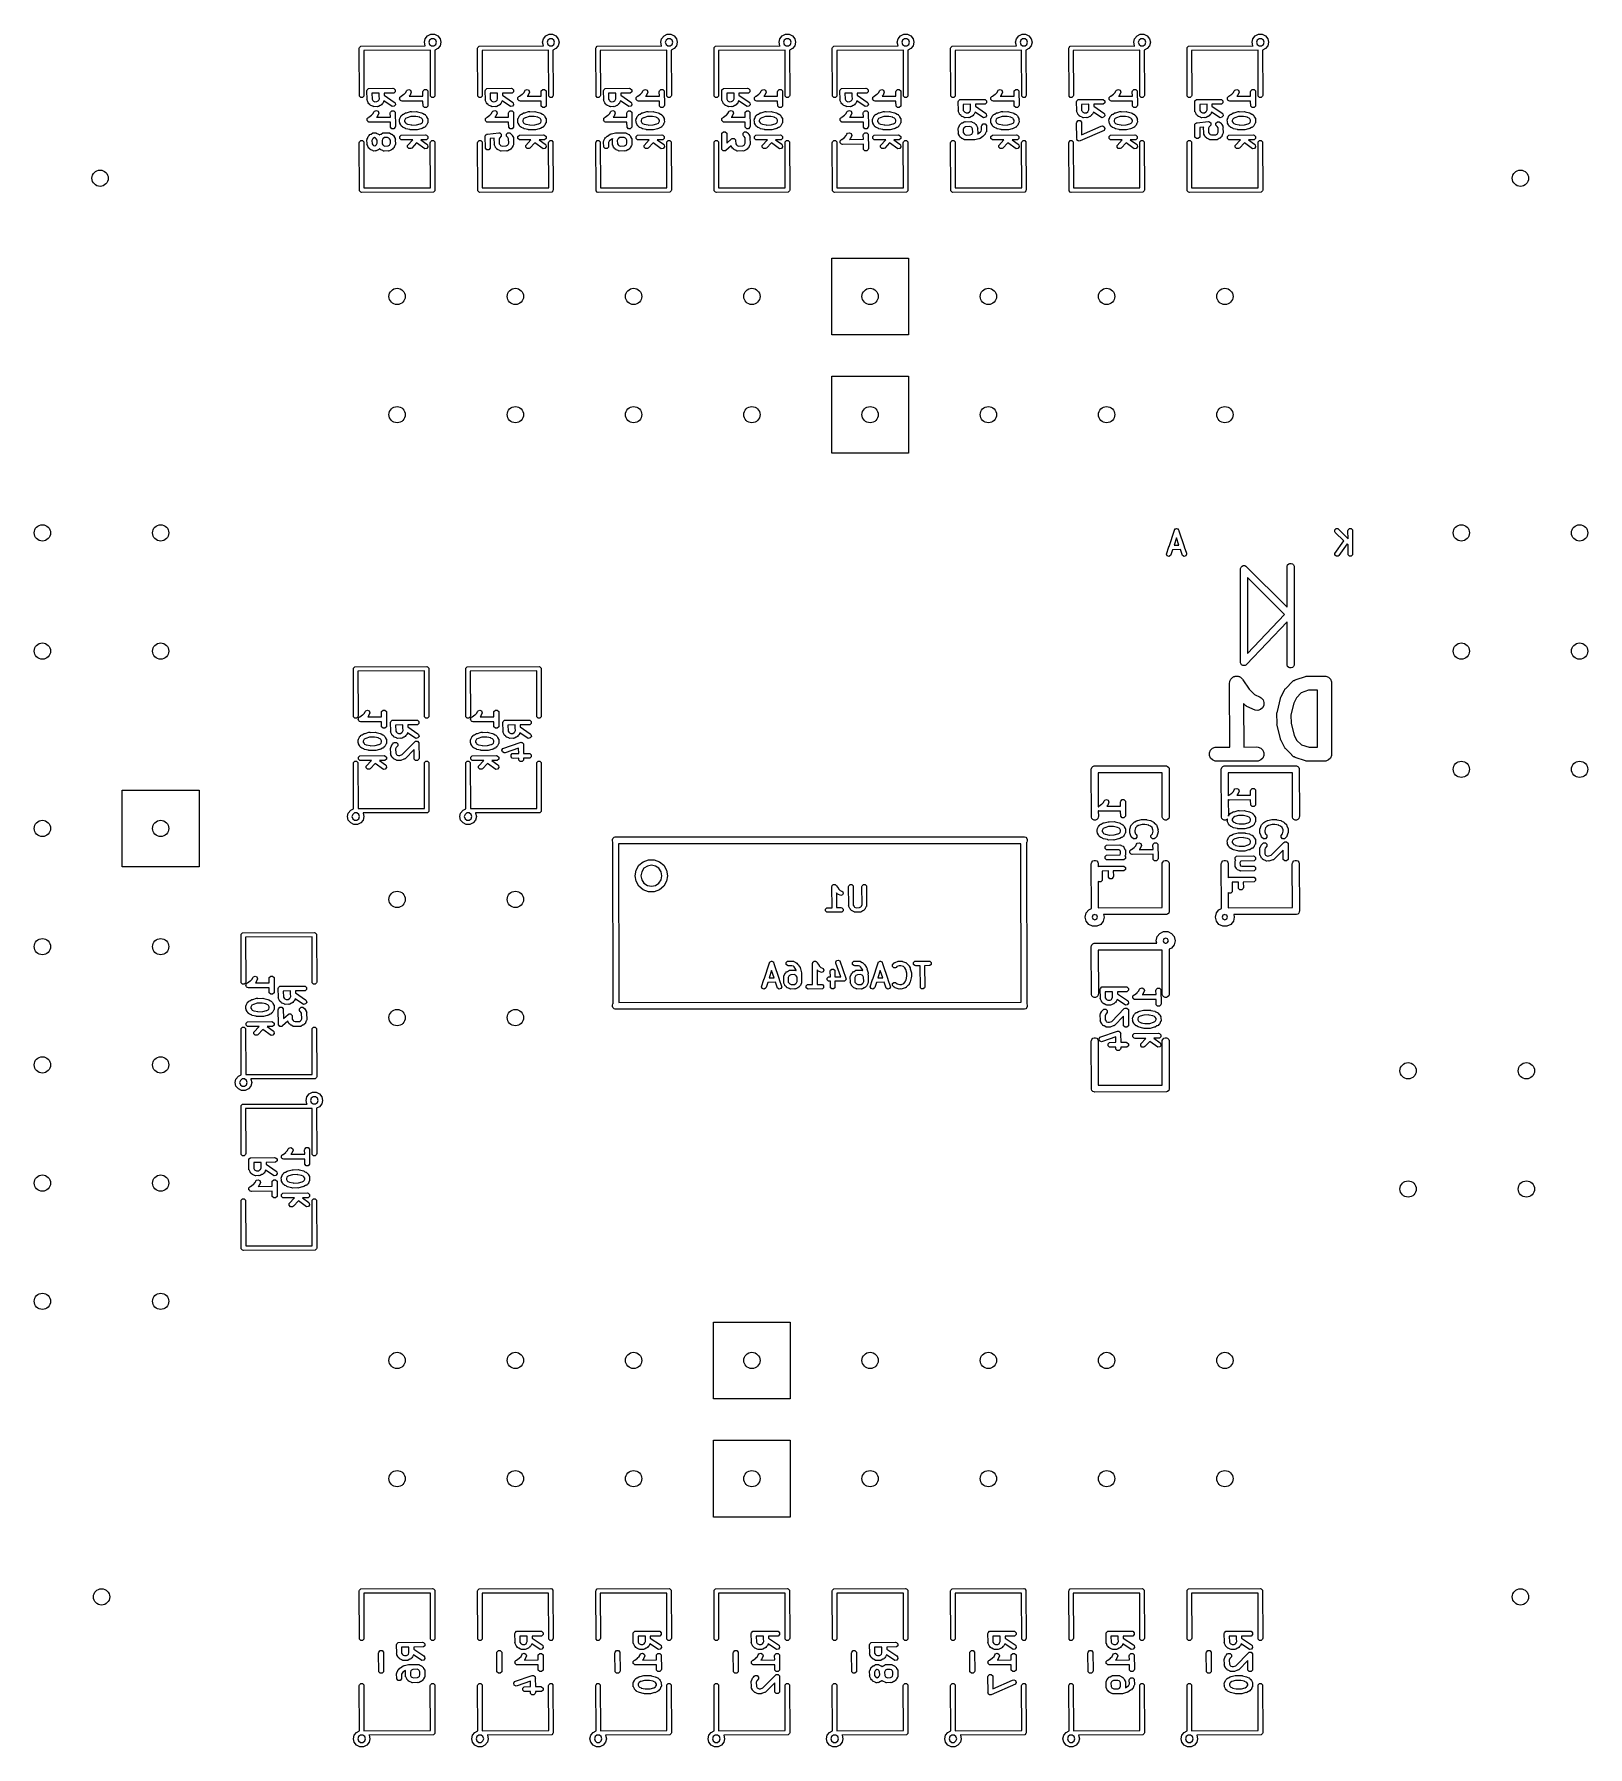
# Model space of a CAD drawing. Extents: x 0.14 to 1.46, y -0.33 to 1.12.
import ezdxf

# ---------------------------------------------------------------- set-up
doc = ezdxf.new("R2010")
doc.units = 0
doc.header["$MEASUREMENT"] = 0
doc.layers.add('BLACK', color=7, linetype='CONTINUOUS')

msp = doc.modelspace()

# ---------------------------------------------------------------- linework, layer by layer
at = {"layer": 'BLACK', "linetype": 'CONTINUOUS'}
for p, q in [((0.4731, 1.115), (0.4737, 1.118)), ((0.4737, 1.118), (0.4757, 1.1204)), ((0.4757, 1.1204), (0.4785, 1.1218)), ((0.4774, 1.1169), (0.4768, 1.115)), ((0.479, 1.118), (0.4774, 1.1169)), ((0.4785, 1.1218), (0.4815, 1.1218)), ((0.481, 1.118), (0.479, 1.118)), ((0.4826, 1.1169), (0.481, 1.118)), ((0.4815, 1.1218), (0.4843, 1.1204)), ((0.4832, 1.115), (0.4826, 1.1169)), ((0.4843, 1.1204), (0.4863, 1.118)), ((0.4863, 1.118), (0.4869, 1.115)), ((0.573, 1.115), (0.5737, 1.118)), ((0.5737, 1.118), (0.5757, 1.1204)), ((0.5757, 1.1204), (0.5785, 1.1218)), ((0.5774, 1.1169), (0.5768, 1.115)), ((0.579, 1.118), (0.5774, 1.1169)), ((0.5785, 1.1218), (0.5815, 1.1218)), ((0.581, 1.118), (0.579, 1.118)), ((0.5826, 1.1169), (0.581, 1.118)), ((0.5815, 1.1218), (0.5843, 1.1204)), ((0.5832, 1.115), (0.5826, 1.1169)), ((0.5843, 1.1204), (0.5863, 1.118)), ((0.5863, 1.118), (0.5869, 1.115)), ((0.6731, 1.115), (0.6737, 1.118)), ((0.6737, 1.118), (0.6757, 1.1204)), ((0.6757, 1.1204), (0.6785, 1.1218)), ((0.6774, 1.1169), (0.6768, 1.115)), ((0.679, 1.118), (0.6774, 1.1169)), ((0.6785, 1.1218), (0.6815, 1.1218)), ((0.681, 1.118), (0.679, 1.118)), ((0.6826, 1.1169), (0.681, 1.118)), ((0.6815, 1.1218), (0.6843, 1.1204)), ((0.6832, 1.115), (0.6826, 1.1169)), ((0.6843, 1.1204), (0.6863, 1.118)), ((0.6863, 1.118), (0.6869, 1.115)), ((0.7731, 1.115), (0.7737, 1.118)), ((0.7737, 1.118), (0.7757, 1.1204)), ((0.7757, 1.1204), (0.7785, 1.1218)), ((0.7774, 1.1169), (0.7768, 1.115)), ((0.779, 1.118), (0.7774, 1.1169)), ((0.7785, 1.1218), (0.7815, 1.1218)), ((0.781, 1.118), (0.779, 1.118)), ((0.7826, 1.1169), (0.781, 1.118)), ((0.7815, 1.1218), (0.7843, 1.1204)), ((0.7832, 1.115), (0.7826, 1.1169)), ((0.7843, 1.1204), (0.7863, 1.118)), ((0.7863, 1.118), (0.7869, 1.115)), ((0.873, 1.115), (0.8737, 1.118)), ((0.8737, 1.118), (0.8757, 1.1204)), ((0.8757, 1.1204), (0.8785, 1.1218)), ((0.8774, 1.1169), (0.8768, 1.115)), ((0.879, 1.118), (0.8774, 1.1169)), ((0.8785, 1.1218), (0.8815, 1.1218)), ((0.881, 1.118), (0.879, 1.118)), ((0.8826, 1.1169), (0.881, 1.118)), ((0.8815, 1.1218), (0.8843, 1.1204)), ((0.8832, 1.115), (0.8826, 1.1169)), ((0.8843, 1.1204), (0.8863, 1.118)), ((0.8863, 1.118), (0.887, 1.115)), ((0.973, 1.115), (0.9737, 1.118)), ((0.9737, 1.118), (0.9757, 1.1204)), ((0.9757, 1.1204), (0.9785, 1.1218)), ((0.9774, 1.1169), (0.9768, 1.115)), ((0.979, 1.118), (0.9774, 1.1169)), ((0.9785, 1.1218), (0.9815, 1.1218)), ((0.981, 1.118), (0.979, 1.118)), ((0.9826, 1.1169), (0.981, 1.118)), ((0.9815, 1.1218), (0.9843, 1.1204)), ((0.9832, 1.115), (0.9826, 1.1169)), ((0.9843, 1.1204), (0.9863, 1.118)), ((0.9863, 1.118), (0.9869, 1.115)), ((1.0731, 1.115), (1.0737, 1.118)), ((1.0737, 1.118), (1.0757, 1.1204)), ((1.0757, 1.1204), (1.0785, 1.1218)), ((1.0774, 1.1169), (1.0768, 1.115)), ((1.079, 1.118), (1.0774, 1.1169)), ((1.0785, 1.1218), (1.0815, 1.1218)), ((1.081, 1.118), (1.079, 1.118)), ((1.0826, 1.1169), (1.081, 1.118)), ((1.0815, 1.1218), (1.0843, 1.1204)), ((1.0832, 1.115), (1.0826, 1.1169)), ((1.0843, 1.1204), (1.0863, 1.118)), ((1.0863, 1.118), (1.087, 1.115)), ((1.173, 1.115), (1.1737, 1.118)), ((1.1737, 1.118), (1.1757, 1.1204)), ((1.1757, 1.1204), (1.1785, 1.1218)), ((1.1774, 1.1169), (1.1768, 1.115)), ((1.179, 1.118), (1.1774, 1.1169)), ((1.1785, 1.1218), (1.1815, 1.1218)), ((1.181, 1.118), (1.179, 1.118)), ((1.1826, 1.1169), (1.181, 1.118)), ((1.1815, 1.1218), (1.1843, 1.1204)), ((1.1832, 1.115), (1.1826, 1.1169)), ((1.1843, 1.1204), (1.1863, 1.118)), ((1.1863, 1.118), (1.1869, 1.115)), ((0.418, 1.11), (0.4182, 1.1107)), ((0.4182, 1.0693), (0.418, 1.11)), ((0.4182, 1.1107), (0.4193, 1.1118)), ((0.4193, 1.1118), (0.4738, 1.1119)), ((0.4781, 1.1082), (0.4218, 1.1081)), ((0.4218, 1.1081), (0.4219, 1.07)), ((0.4737, 1.112), (0.4731, 1.115)), ((0.4738, 1.1119), (0.4737, 1.112)), ((0.4768, 1.115), (0.4774, 1.1131)), ((0.4774, 1.1131), (0.479, 1.1119)), ((0.4782, 1.0693), (0.4781, 1.1082)), ((0.479, 1.1119), (0.481, 1.1119)), ((0.481, 1.1119), (0.4826, 1.1131)), ((0.4843, 1.1096), (0.4818, 1.1084)), ((0.4818, 1.1084), (0.4819, 1.07)), ((0.4826, 1.1131), (0.4832, 1.115)), ((0.4863, 1.112), (0.4843, 1.1096)), ((0.4869, 1.115), (0.4863, 1.112)), ((0.5181, 1.11), (0.5182, 1.1107)), ((0.5182, 1.0693), (0.5181, 1.11)), ((0.5182, 1.1107), (0.5193, 1.1118)), ((0.5193, 1.1118), (0.5738, 1.1119)), ((0.5781, 1.1082), (0.5218, 1.1081)), ((0.5218, 1.1081), (0.522, 1.07)), ((0.5737, 1.112), (0.573, 1.115)), ((0.5738, 1.1119), (0.5737, 1.112)), ((0.5768, 1.115), (0.5774, 1.1131)), ((0.5774, 1.1131), (0.579, 1.1119)), ((0.5782, 1.0693), (0.5781, 1.1082)), ((0.579, 1.1119), (0.581, 1.1119)), ((0.581, 1.1119), (0.5826, 1.1131)), ((0.5843, 1.1096), (0.5818, 1.1084)), ((0.5818, 1.1084), (0.5819, 1.07)), ((0.5826, 1.1131), (0.5832, 1.115)), ((0.5863, 1.112), (0.5843, 1.1096)), ((0.5869, 1.115), (0.5863, 1.112)), ((0.618, 1.11), (0.6182, 1.1107)), ((0.6182, 1.0693), (0.618, 1.11)), ((0.6182, 1.1107), (0.6193, 1.1118)), ((0.6193, 1.1118), (0.6738, 1.1119)), ((0.6781, 1.1082), (0.6218, 1.1081)), ((0.6218, 1.1081), (0.622, 1.07)), ((0.6737, 1.112), (0.6731, 1.115)), ((0.6738, 1.1119), (0.6737, 1.112)), ((0.6768, 1.115), (0.6774, 1.1131)), ((0.6774, 1.1131), (0.679, 1.1119)), ((0.6782, 1.0693), (0.6781, 1.1082)), ((0.679, 1.1119), (0.681, 1.1119)), ((0.681, 1.1119), (0.6826, 1.1131)), ((0.6843, 1.1096), (0.6818, 1.1084)), ((0.6818, 1.1084), (0.6819, 1.07)), ((0.6826, 1.1131), (0.6832, 1.115)), ((0.6863, 1.112), (0.6843, 1.1096)), ((0.6869, 1.115), (0.6863, 1.112)), ((0.718, 1.11), (0.7182, 1.1107)), ((0.7182, 1.0693), (0.718, 1.11)), ((0.7182, 1.1107), (0.7193, 1.1118)), ((0.7193, 1.1118), (0.7738, 1.1119)), ((0.7781, 1.1082), (0.7218, 1.1081)), ((0.7218, 1.1081), (0.7219, 1.07)), ((0.7737, 1.112), (0.7731, 1.115)), ((0.7738, 1.1119), (0.7737, 1.112)), ((0.7768, 1.115), (0.7774, 1.1131)), ((0.7774, 1.1131), (0.779, 1.1119)), ((0.7782, 1.0693), (0.7781, 1.1082)), ((0.779, 1.1119), (0.781, 1.1119)), ((0.781, 1.1119), (0.7826, 1.1131)), ((0.7843, 1.1096), (0.7818, 1.1084)), ((0.7818, 1.1084), (0.782, 1.07)), ((0.7826, 1.1131), (0.7832, 1.115)), ((0.7863, 1.112), (0.7843, 1.1096)), ((0.7869, 1.115), (0.7863, 1.112)), ((0.818, 1.11), (0.8182, 1.1107)), ((0.8182, 1.0693), (0.818, 1.11)), ((0.8182, 1.1107), (0.8193, 1.1118)), ((0.8193, 1.1118), (0.8738, 1.1119)), ((0.8781, 1.1082), (0.8218, 1.1081)), ((0.8218, 1.1081), (0.8219, 1.07)), ((0.8737, 1.112), (0.873, 1.115)), ((0.8738, 1.1119), (0.8737, 1.112)), ((0.8768, 1.115), (0.8774, 1.1131)), ((0.8774, 1.1131), (0.879, 1.1119)), ((0.8782, 1.0693), (0.8781, 1.1082)), ((0.879, 1.1119), (0.881, 1.1119)), ((0.881, 1.1119), (0.8826, 1.1131)), ((0.8843, 1.1096), (0.8818, 1.1084)), ((0.8818, 1.1084), (0.882, 1.07)), ((0.8826, 1.1131), (0.8832, 1.115)), ((0.8863, 1.112), (0.8843, 1.1096)), ((0.887, 1.115), (0.8863, 1.112)), ((0.9181, 1.11), (0.9182, 1.1107)), ((0.9182, 1.0693), (0.9181, 1.11)), ((0.9182, 1.1107), (0.9193, 1.1118)), ((0.9193, 1.1118), (0.9738, 1.1119)), ((0.9781, 1.1082), (0.9218, 1.1081)), ((0.9218, 1.1081), (0.9219, 1.07)), ((0.9737, 1.112), (0.973, 1.115)), ((0.9738, 1.1119), (0.9737, 1.112)), ((0.9768, 1.115), (0.9774, 1.1131)), ((0.9774, 1.1131), (0.979, 1.1119)), ((0.9782, 1.0693), (0.9781, 1.1082)), ((0.979, 1.1119), (0.981, 1.1119)), ((0.981, 1.1119), (0.9826, 1.1131)), ((0.9843, 1.1096), (0.9818, 1.1084)), ((0.9818, 1.1084), (0.9819, 1.07)), ((0.9826, 1.1131), (0.9832, 1.115)), ((0.9863, 1.112), (0.9843, 1.1096)), ((0.9869, 1.115), (0.9863, 1.112)), ((1.018, 1.11), (1.0182, 1.1107)), ((1.0182, 1.0693), (1.018, 1.11)), ((1.0182, 1.1107), (1.0193, 1.1118)), ((1.0193, 1.1118), (1.0738, 1.1119)), ((1.0781, 1.1082), (1.0218, 1.1081)), ((1.0218, 1.1081), (1.0219, 1.07)), ((1.0737, 1.112), (1.0731, 1.115)), ((1.0738, 1.1119), (1.0737, 1.112)), ((1.0768, 1.115), (1.0774, 1.1131)), ((1.0774, 1.1131), (1.079, 1.1119)), ((1.0782, 1.0693), (1.0781, 1.1082)), ((1.079, 1.1119), (1.081, 1.1119)), ((1.081, 1.1119), (1.0826, 1.1131)), ((1.0843, 1.1096), (1.0818, 1.1084)), ((1.0818, 1.1084), (1.0819, 1.07)), ((1.0826, 1.1131), (1.0832, 1.115)), ((1.0863, 1.112), (1.0843, 1.1096)), ((1.087, 1.115), (1.0863, 1.112)), ((1.118, 1.11), (1.1182, 1.1107)), ((1.1182, 1.0693), (1.118, 1.11)), ((1.1182, 1.1107), (1.1193, 1.1118)), ((1.1193, 1.1118), (1.1738, 1.1119)), ((1.1781, 1.1082), (1.1218, 1.1081)), ((1.1218, 1.1081), (1.122, 1.07)), ((1.1737, 1.112), (1.173, 1.115)), ((1.1738, 1.1119), (1.1737, 1.112)), ((1.1768, 1.115), (1.1774, 1.1131)), ((1.1774, 1.1131), (1.179, 1.1119)), ((1.1782, 1.0693), (1.1781, 1.1082)), ((1.179, 1.1119), (1.181, 1.1119)), ((1.181, 1.1119), (1.1826, 1.1131)), ((1.1843, 1.1096), (1.1818, 1.1084)), ((1.1818, 1.1084), (1.182, 1.07)), ((1.1826, 1.1131), (1.1832, 1.115)), ((1.1863, 1.112), (1.1843, 1.1096)), ((1.1869, 1.115), (1.1863, 1.112)), ((0.4245, 1.0739), (0.4247, 1.0747)), ((0.4247, 1.0667), (0.4245, 1.0739)), ((0.4247, 1.0747), (0.4259, 1.0759)), ((0.4259, 1.0759), (0.4464, 1.0761)), ((0.4472, 1.0719), (0.4391, 1.0719)), ((0.4464, 1.0761), (0.4472, 1.0759)), ((0.4472, 1.0759), (0.4484, 1.0747)), ((0.4484, 1.0731), (0.4472, 1.0719)), ((0.4484, 1.0747), (0.4484, 1.0731)), ((0.4559, 1.0711), (0.4573, 1.0726)), ((0.4573, 1.0726), (0.4579, 1.0739)), ((0.4579, 1.0739), (0.4584, 1.0746)), ((0.4584, 1.0746), (0.46, 1.0751)), ((0.46, 1.0751), (0.4614, 1.0744)), ((0.462, 1.0728), (0.4609, 1.0703)), ((0.4614, 1.0744), (0.462, 1.0728)), ((0.4717, 1.073), (0.4719, 1.0738)), ((0.4718, 1.0695), (0.4717, 1.073)), ((0.4719, 1.0738), (0.4731, 1.075)), ((0.4731, 1.075), (0.4747, 1.075)), ((0.4747, 1.075), (0.4759, 1.0738)), ((0.4759, 1.0738), (0.476, 1.0617)), ((0.5245, 1.0739), (0.5247, 1.0747)), ((0.5247, 1.0667), (0.5245, 1.0739)), ((0.5247, 1.0747), (0.5259, 1.0759)), ((0.5259, 1.0759), (0.5464, 1.0761)), ((0.5472, 1.0719), (0.5391, 1.0719)), ((0.5464, 1.0761), (0.5472, 1.0759)), ((0.5472, 1.0759), (0.5484, 1.0747)), ((0.5484, 1.0731), (0.5472, 1.0719)), ((0.5484, 1.0747), (0.5484, 1.0731)), ((0.5559, 1.0711), (0.5573, 1.0726)), ((0.5573, 1.0726), (0.5579, 1.0739)), ((0.5579, 1.0739), (0.5584, 1.0746)), ((0.5584, 1.0746), (0.56, 1.0751)), ((0.56, 1.0751), (0.5614, 1.0744)), ((0.562, 1.0728), (0.5609, 1.0703)), ((0.5614, 1.0744), (0.562, 1.0728)), ((0.5717, 1.073), (0.5719, 1.0738)), ((0.5718, 1.0695), (0.5717, 1.073)), ((0.5719, 1.0738), (0.5731, 1.075)), ((0.5731, 1.075), (0.5747, 1.075)), ((0.5747, 1.075), (0.5759, 1.0738)), ((0.5759, 1.0738), (0.576, 1.0617)), ((0.6245, 1.0739), (0.6247, 1.0747)), ((0.6247, 1.0667), (0.6245, 1.0739)), ((0.6247, 1.0747), (0.6259, 1.0759)), ((0.6259, 1.0759), (0.6464, 1.0761)), ((0.6472, 1.0719), (0.6391, 1.0719)), ((0.6464, 1.0761), (0.6472, 1.0759)), ((0.6472, 1.0759), (0.6484, 1.0747)), ((0.6484, 1.0731), (0.6472, 1.0719)), ((0.6484, 1.0747), (0.6484, 1.0731)), ((0.6559, 1.0711), (0.6573, 1.0726)), ((0.6573, 1.0726), (0.6579, 1.0739)), ((0.6579, 1.0739), (0.6584, 1.0746)), ((0.6584, 1.0746), (0.66, 1.0751)), ((0.66, 1.0751), (0.6614, 1.0744)), ((0.662, 1.0728), (0.6609, 1.0703)), ((0.6614, 1.0744), (0.662, 1.0728)), ((0.6717, 1.073), (0.6719, 1.0738)), ((0.6718, 1.0695), (0.6717, 1.073)), ((0.6719, 1.0738), (0.6731, 1.075)), ((0.6731, 1.075), (0.6747, 1.075)), ((0.6747, 1.075), (0.6759, 1.0738)), ((0.6759, 1.0738), (0.676, 1.0617)), ((0.7245, 1.0739), (0.7247, 1.0747)), ((0.7247, 1.0667), (0.7245, 1.0739)), ((0.7247, 1.0747), (0.7259, 1.0759)), ((0.7259, 1.0759), (0.7464, 1.0761)), ((0.7472, 1.0719), (0.7391, 1.0719)), ((0.7464, 1.0761), (0.7472, 1.0759)), ((0.7472, 1.0759), (0.7484, 1.0747)), ((0.7484, 1.0731), (0.7472, 1.0719)), ((0.7484, 1.0747), (0.7484, 1.0731)), ((0.7559, 1.0711), (0.7573, 1.0726)), ((0.7573, 1.0726), (0.7579, 1.0739)), ((0.7579, 1.0739), (0.7584, 1.0746)), ((0.7584, 1.0746), (0.76, 1.0751)), ((0.76, 1.0751), (0.7614, 1.0744)), ((0.762, 1.0728), (0.7609, 1.0703)), ((0.7614, 1.0744), (0.762, 1.0728)), ((0.7717, 1.073), (0.7719, 1.0738)), ((0.7718, 1.0695), (0.7717, 1.073)), ((0.7719, 1.0738), (0.7731, 1.075)), ((0.7731, 1.075), (0.7747, 1.075)), ((0.7747, 1.075), (0.7759, 1.0738)), ((0.7759, 1.0738), (0.776, 1.0617)), ((0.8245, 1.0739), (0.8247, 1.0747)), ((0.8247, 1.0667), (0.8245, 1.0739)), ((0.8247, 1.0747), (0.8259, 1.0759)), ((0.8259, 1.0759), (0.8464, 1.0761)), ((0.8472, 1.0719), (0.8391, 1.0719)), ((0.8464, 1.0761), (0.8472, 1.0759)), ((0.8472, 1.0759), (0.8484, 1.0747)), ((0.8484, 1.0731), (0.8472, 1.0719)), ((0.8484, 1.0747), (0.8484, 1.0731)), ((0.8559, 1.0711), (0.8573, 1.0726)), ((0.8573, 1.0726), (0.8579, 1.0739)), ((0.8579, 1.0739), (0.8584, 1.0746)), ((0.8584, 1.0746), (0.86, 1.0751)), ((0.86, 1.0751), (0.8614, 1.0744)), ((0.862, 1.0728), (0.8609, 1.0703)), ((0.8614, 1.0744), (0.862, 1.0728)), ((0.8717, 1.073), (0.8719, 1.0738)), ((0.8718, 1.0695), (0.8717, 1.073)), ((0.8719, 1.0738), (0.8731, 1.075)), ((0.8731, 1.075), (0.8747, 1.075)), ((0.8747, 1.075), (0.8759, 1.0738)), ((0.8759, 1.0738), (0.876, 1.0617)), ((0.9559, 1.0711), (0.9573, 1.0726)), ((0.9573, 1.0726), (0.9579, 1.0739)), ((0.9579, 1.0739), (0.9584, 1.0746)), ((0.9584, 1.0746), (0.96, 1.0751)), ((0.96, 1.0751), (0.9614, 1.0744)), ((0.962, 1.0728), (0.9609, 1.0703)), ((0.9614, 1.0744), (0.962, 1.0728)), ((0.9717, 1.073), (0.9719, 1.0738)), ((0.9718, 1.0695), (0.9717, 1.073)), ((0.9719, 1.0738), (0.9731, 1.075)), ((0.9731, 1.075), (0.9747, 1.075)), ((0.9747, 1.075), (0.9759, 1.0738)), ((0.9759, 1.0738), (0.976, 1.0617)), ((1.0559, 1.0711), (1.0573, 1.0726)), ((1.0573, 1.0726), (1.0579, 1.0739)), ((1.0579, 1.0739), (1.0584, 1.0746)), ((1.0584, 1.0746), (1.06, 1.0751)), ((1.06, 1.0751), (1.0614, 1.0744)), ((1.062, 1.0728), (1.0609, 1.0703)), ((1.0614, 1.0744), (1.062, 1.0728)), ((1.0717, 1.073), (1.0719, 1.0738)), ((1.0718, 1.0695), (1.0717, 1.073)), ((1.0719, 1.0738), (1.0731, 1.075)), ((1.0731, 1.075), (1.0747, 1.075)), ((1.0747, 1.075), (1.0759, 1.0738)), ((1.0759, 1.0738), (1.076, 1.0617)), ((1.1559, 1.0711), (1.1573, 1.0726)), ((1.1573, 1.0726), (1.1579, 1.0739)), ((1.1579, 1.0739), (1.1584, 1.0746)), ((1.1584, 1.0746), (1.16, 1.0751)), ((1.16, 1.0751), (1.1614, 1.0744)), ((1.162, 1.0728), (1.1609, 1.0703)), ((1.1614, 1.0744), (1.162, 1.0728)), ((1.1717, 1.073), (1.1719, 1.0738)), ((1.1718, 1.0695), (1.1717, 1.073)), ((1.1719, 1.0738), (1.1731, 1.075)), ((1.1731, 1.075), (1.1747, 1.075)), ((1.1747, 1.075), (1.1759, 1.0738)), ((1.1759, 1.0738), (1.176, 1.0617)), ((0.4193, 1.0682), (0.4182, 1.0693)), ((0.4207, 1.0682), (0.4193, 1.0682)), ((0.4218, 1.0693), (0.4207, 1.0682)), ((0.4219, 1.07), (0.4218, 1.0693)), ((0.4245, 1.0663), (0.4247, 1.0667)), ((0.4247, 1.0657), (0.4245, 1.0663)), ((0.4247, 1.0656), (0.4247, 1.0657)), ((0.4248, 1.0655), (0.4247, 1.0656)), ((0.4247, 1.0656), (0.4247, 1.0656)), ((0.4256, 1.0639), (0.4248, 1.0655)), ((0.4256, 1.0637), (0.4256, 1.0639)), ((0.4261, 1.063), (0.4256, 1.0637)), ((0.4262, 1.0629), (0.4261, 1.063)), ((0.4269, 1.0623), (0.4262, 1.0629)), ((0.4262, 1.0629), (0.4262, 1.0629)), ((0.4262, 1.0629), (0.4262, 1.0629)), ((0.4269, 1.0622), (0.4269, 1.0623)), ((0.4276, 1.0617), (0.4269, 1.0622)), ((0.4277, 1.0616), (0.4276, 1.0617)), ((0.4278, 1.0616), (0.4277, 1.0616)), ((0.4277, 1.0616), (0.4277, 1.0616)), ((0.4294, 1.0609), (0.4278, 1.0616)), ((0.4287, 1.0718), (0.4288, 1.0668)), ((0.4349, 1.0718), (0.4287, 1.0718)), ((0.4288, 1.0668), (0.4295, 1.0657)), ((0.4296, 1.0607), (0.4294, 1.0609)), ((0.4295, 1.0657), (0.43, 1.0652)), ((0.4302, 1.0606), (0.4296, 1.0607)), ((0.43, 1.0652), (0.4311, 1.0647)), ((0.4303, 1.0605), (0.4302, 1.0606)), ((0.4304, 1.0605), (0.4303, 1.0605)), ((0.4303, 1.0605), (0.4303, 1.0605)), ((0.4331, 1.0606), (0.4304, 1.0605)), ((0.4311, 1.0647), (0.4329, 1.0648)), ((0.4329, 1.0648), (0.434, 1.0654)), ((0.4334, 1.0605), (0.4331, 1.0606)), ((0.434, 1.0607), (0.4334, 1.0605)), ((0.434, 1.0654), (0.4345, 1.066)), ((0.4341, 1.0607), (0.434, 1.0607)), ((0.4342, 1.0607), (0.4341, 1.0607)), ((0.4341, 1.0607), (0.4341, 1.0607)), ((0.4357, 1.0616), (0.4342, 1.0607)), ((0.4345, 1.066), (0.435, 1.0672)), ((0.4349, 1.0697), (0.4349, 1.0718)), ((0.4349, 1.0695), (0.4349, 1.0697)), ((0.4349, 1.0697), (0.4349, 1.0697)), ((0.435, 1.0672), (0.4349, 1.0695)), ((0.436, 1.0616), (0.4357, 1.0616)), ((0.4367, 1.0621), (0.436, 1.0616)), ((0.4368, 1.0622), (0.4367, 1.0622)), ((0.4367, 1.0622), (0.4367, 1.0621)), ((0.4373, 1.0629), (0.4368, 1.0622)), ((0.4368, 1.0622), (0.4368, 1.0622)), ((0.4375, 1.0629), (0.4373, 1.0629)), ((0.438, 1.0636), (0.4375, 1.0629)), ((0.4381, 1.0637), (0.438, 1.0636)), ((0.4388, 1.0654), (0.4381, 1.0637)), ((0.4381, 1.0637), (0.4381, 1.0637)), ((0.4381, 1.0637), (0.4381, 1.0637)), ((0.4459, 1.0606), (0.4388, 1.0654)), ((0.4388, 1.0654), (0.4388, 1.0654)), ((0.4391, 1.0719), (0.4391, 1.0702)), ((0.4391, 1.0702), (0.4476, 1.0644)), ((0.4475, 1.0609), (0.4459, 1.0606)), ((0.4485, 1.0622), (0.4475, 1.0609)), ((0.4476, 1.0644), (0.4482, 1.0638)), ((0.4482, 1.0638), (0.4485, 1.0622)), ((0.4521, 1.0669), (0.4522, 1.0676)), ((0.4522, 1.0668), (0.4521, 1.0669)), ((0.4522, 1.0682), (0.4524, 1.0683)), ((0.4522, 1.0676), (0.4522, 1.0682)), ((0.4522, 1.0665), (0.4522, 1.0668)), ((0.4526, 1.0661), (0.4522, 1.0665)), ((0.4524, 1.0686), (0.453, 1.069)), ((0.4524, 1.0683), (0.4524, 1.0686)), ((0.453, 1.0656), (0.4526, 1.0661)), ((0.453, 1.069), (0.4534, 1.0693)), ((0.4532, 1.0655), (0.453, 1.0656)), ((0.4534, 1.0654), (0.4532, 1.0655)), ((0.4534, 1.0693), (0.4535, 1.0693)), ((0.4542, 1.0652), (0.4534, 1.0654)), ((0.4535, 1.0693), (0.4558, 1.071)), ((0.4718, 1.0653), (0.4542, 1.0652)), ((0.4558, 1.071), (0.4559, 1.0711)), ((0.4603, 1.0695), (0.4601, 1.0694)), ((0.4601, 1.0694), (0.4718, 1.0695)), ((0.4601, 1.0694), (0.4601, 1.0694)), ((0.4608, 1.0701), (0.4603, 1.0695)), ((0.4609, 1.0703), (0.4608, 1.0701)), ((0.4609, 1.0703), (0.4609, 1.0703)), ((0.4609, 1.0703), (0.4609, 1.0703)), ((0.4719, 1.0609), (0.4718, 1.0653)), ((0.4731, 1.0597), (0.4719, 1.0609)), ((0.4747, 1.0597), (0.4731, 1.0597)), ((0.4759, 1.0609), (0.4747, 1.0597)), ((0.476, 1.0617), (0.4759, 1.0609)), ((0.4793, 1.0682), (0.4782, 1.0693)), ((0.4807, 1.0682), (0.4793, 1.0682)), ((0.4818, 1.0693), (0.4807, 1.0682)), ((0.4819, 1.07), (0.4818, 1.0693)), ((0.5193, 1.0682), (0.5182, 1.0693)), ((0.5207, 1.0682), (0.5193, 1.0682)), ((0.5218, 1.0693), (0.5207, 1.0682)), ((0.522, 1.07), (0.5218, 1.0693)), ((0.5245, 1.0663), (0.5247, 1.0667)), ((0.5247, 1.0657), (0.5245, 1.0663)), ((0.5247, 1.0656), (0.5247, 1.0657)), ((0.5248, 1.0655), (0.5247, 1.0656)), ((0.5247, 1.0656), (0.5247, 1.0656)), ((0.5256, 1.0639), (0.5248, 1.0655)), ((0.5256, 1.0637), (0.5256, 1.0639)), ((0.5261, 1.063), (0.5256, 1.0637)), ((0.5262, 1.0629), (0.5261, 1.063)), ((0.5269, 1.0623), (0.5262, 1.0629)), ((0.5262, 1.0629), (0.5262, 1.0629)), ((0.5262, 1.0629), (0.5262, 1.0629)), ((0.5269, 1.0622), (0.5269, 1.0623)), ((0.5276, 1.0617), (0.5269, 1.0622)), ((0.5277, 1.0616), (0.5276, 1.0617)), ((0.5278, 1.0616), (0.5277, 1.0616)), ((0.5277, 1.0616), (0.5277, 1.0616)), ((0.5294, 1.0609), (0.5278, 1.0616)), ((0.5287, 1.0718), (0.5288, 1.0668)), ((0.5349, 1.0718), (0.5287, 1.0718)), ((0.5288, 1.0668), (0.5295, 1.0657)), ((0.5296, 1.0607), (0.5294, 1.0609)), ((0.5295, 1.0657), (0.53, 1.0652)), ((0.5302, 1.0606), (0.5296, 1.0607)), ((0.53, 1.0652), (0.5311, 1.0647)), ((0.5303, 1.0605), (0.5302, 1.0606)), ((0.5304, 1.0605), (0.5303, 1.0605)), ((0.5303, 1.0605), (0.5303, 1.0605)), ((0.5331, 1.0606), (0.5304, 1.0605)), ((0.5311, 1.0647), (0.5329, 1.0648)), ((0.5329, 1.0648), (0.534, 1.0654)), ((0.5334, 1.0605), (0.5331, 1.0606)), ((0.534, 1.0607), (0.5334, 1.0605)), ((0.534, 1.0654), (0.5345, 1.066)), ((0.5341, 1.0607), (0.534, 1.0607)), ((0.5342, 1.0607), (0.5341, 1.0607)), ((0.5341, 1.0607), (0.5341, 1.0607)), ((0.5357, 1.0616), (0.5342, 1.0607)), ((0.5345, 1.066), (0.535, 1.0672)), ((0.5349, 1.0697), (0.5349, 1.0718)), ((0.5349, 1.0695), (0.5349, 1.0697)), ((0.5349, 1.0697), (0.5349, 1.0697)), ((0.535, 1.0672), (0.5349, 1.0695)), ((0.536, 1.0616), (0.5357, 1.0616)), ((0.5367, 1.0621), (0.536, 1.0616)), ((0.5368, 1.0622), (0.5367, 1.0622)), ((0.5367, 1.0622), (0.5367, 1.0621)), ((0.5373, 1.0629), (0.5368, 1.0622)), ((0.5368, 1.0622), (0.5368, 1.0622)), ((0.5375, 1.0629), (0.5373, 1.0629)), ((0.538, 1.0636), (0.5375, 1.0629)), ((0.5381, 1.0637), (0.538, 1.0636)), ((0.5388, 1.0654), (0.5381, 1.0637)), ((0.5381, 1.0637), (0.5381, 1.0637)), ((0.5381, 1.0637), (0.5381, 1.0637)), ((0.5459, 1.0606), (0.5388, 1.0654)), ((0.5388, 1.0654), (0.5388, 1.0654)), ((0.5391, 1.0719), (0.5391, 1.0702)), ((0.5391, 1.0702), (0.5476, 1.0644)), ((0.5475, 1.0609), (0.5459, 1.0606)), ((0.5485, 1.0622), (0.5475, 1.0609)), ((0.5476, 1.0644), (0.5482, 1.0638)), ((0.5482, 1.0638), (0.5485, 1.0622)), ((0.5521, 1.0669), (0.5522, 1.0676)), ((0.5522, 1.0668), (0.5521, 1.0669)), ((0.5522, 1.0682), (0.5524, 1.0683)), ((0.5522, 1.0676), (0.5522, 1.0682)), ((0.5522, 1.0665), (0.5522, 1.0668)), ((0.5526, 1.0661), (0.5522, 1.0665)), ((0.5524, 1.0686), (0.553, 1.069)), ((0.5524, 1.0683), (0.5524, 1.0686)), ((0.553, 1.0656), (0.5526, 1.0661)), ((0.553, 1.069), (0.5534, 1.0693)), ((0.5532, 1.0655), (0.553, 1.0656)), ((0.5534, 1.0654), (0.5532, 1.0655)), ((0.5534, 1.0693), (0.5535, 1.0693)), ((0.5542, 1.0652), (0.5534, 1.0654)), ((0.5535, 1.0693), (0.5558, 1.071)), ((0.5718, 1.0653), (0.5542, 1.0652)), ((0.5558, 1.071), (0.5559, 1.0711)), ((0.5603, 1.0695), (0.5601, 1.0694)), ((0.5601, 1.0694), (0.5718, 1.0695)), ((0.5601, 1.0694), (0.5601, 1.0694)), ((0.5608, 1.0701), (0.5603, 1.0695)), ((0.5609, 1.0703), (0.5608, 1.0701)), ((0.5609, 1.0703), (0.5609, 1.0703)), ((0.5609, 1.0703), (0.5609, 1.0703)), ((0.5719, 1.0609), (0.5718, 1.0653)), ((0.5731, 1.0597), (0.5719, 1.0609)), ((0.5747, 1.0597), (0.5731, 1.0597)), ((0.5759, 1.0609), (0.5747, 1.0597)), ((0.576, 1.0617), (0.5759, 1.0609)), ((0.5793, 1.0682), (0.5782, 1.0693)), ((0.5807, 1.0682), (0.5793, 1.0682)), ((0.5818, 1.0693), (0.5807, 1.0682)), ((0.5819, 1.07), (0.5818, 1.0693)), ((0.6193, 1.0682), (0.6182, 1.0693)), ((0.6207, 1.0682), (0.6193, 1.0682)), ((0.6218, 1.0693), (0.6207, 1.0682)), ((0.622, 1.07), (0.6218, 1.0693)), ((0.6245, 1.0663), (0.6247, 1.0667)), ((0.6247, 1.0657), (0.6245, 1.0663)), ((0.6247, 1.0656), (0.6247, 1.0657)), ((0.6248, 1.0655), (0.6247, 1.0656)), ((0.6247, 1.0656), (0.6247, 1.0656)), ((0.6256, 1.0639), (0.6248, 1.0655)), ((0.6256, 1.0637), (0.6256, 1.0639)), ((0.6261, 1.063), (0.6256, 1.0637)), ((0.6262, 1.0629), (0.6261, 1.063)), ((0.6269, 1.0623), (0.6262, 1.0629)), ((0.6262, 1.0629), (0.6262, 1.0629)), ((0.6262, 1.0629), (0.6262, 1.0629)), ((0.6269, 1.0622), (0.6269, 1.0623)), ((0.6276, 1.0617), (0.6269, 1.0622)), ((0.6277, 1.0616), (0.6276, 1.0617)), ((0.6278, 1.0616), (0.6277, 1.0616)), ((0.6277, 1.0616), (0.6277, 1.0616)), ((0.6294, 1.0609), (0.6278, 1.0616)), ((0.6287, 1.0718), (0.6288, 1.0668)), ((0.6349, 1.0718), (0.6287, 1.0718)), ((0.6288, 1.0668), (0.6295, 1.0657)), ((0.6296, 1.0607), (0.6294, 1.0609)), ((0.6295, 1.0657), (0.63, 1.0652)), ((0.6302, 1.0606), (0.6296, 1.0607)), ((0.63, 1.0652), (0.6311, 1.0647)), ((0.6303, 1.0605), (0.6302, 1.0606)), ((0.6304, 1.0605), (0.6303, 1.0605)), ((0.6303, 1.0605), (0.6303, 1.0605)), ((0.6331, 1.0606), (0.6304, 1.0605)), ((0.6311, 1.0647), (0.6329, 1.0648)), ((0.6329, 1.0648), (0.634, 1.0654)), ((0.6334, 1.0605), (0.6331, 1.0606)), ((0.634, 1.0607), (0.6334, 1.0605)), ((0.634, 1.0654), (0.6345, 1.066)), ((0.6341, 1.0607), (0.634, 1.0607)), ((0.6342, 1.0607), (0.6341, 1.0607)), ((0.6341, 1.0607), (0.6341, 1.0607)), ((0.6357, 1.0616), (0.6342, 1.0607)), ((0.6345, 1.066), (0.635, 1.0672)), ((0.6349, 1.0697), (0.6349, 1.0718)), ((0.6349, 1.0695), (0.6349, 1.0697)), ((0.6349, 1.0697), (0.6349, 1.0697)), ((0.635, 1.0672), (0.6349, 1.0695)), ((0.636, 1.0616), (0.6357, 1.0616)), ((0.6367, 1.0621), (0.636, 1.0616)), ((0.6368, 1.0622), (0.6367, 1.0622)), ((0.6367, 1.0622), (0.6367, 1.0621)), ((0.6373, 1.0629), (0.6368, 1.0622)), ((0.6368, 1.0622), (0.6368, 1.0622)), ((0.6375, 1.0629), (0.6373, 1.0629)), ((0.638, 1.0636), (0.6375, 1.0629)), ((0.6381, 1.0637), (0.638, 1.0636)), ((0.6388, 1.0654), (0.6381, 1.0637)), ((0.6381, 1.0637), (0.6381, 1.0637)), ((0.6381, 1.0637), (0.6381, 1.0637)), ((0.6459, 1.0606), (0.6388, 1.0654)), ((0.6388, 1.0654), (0.6388, 1.0654)), ((0.6391, 1.0719), (0.6391, 1.0702)), ((0.6391, 1.0702), (0.6476, 1.0644)), ((0.6475, 1.0609), (0.6459, 1.0606)), ((0.6485, 1.0622), (0.6475, 1.0609)), ((0.6476, 1.0644), (0.6482, 1.0638)), ((0.6482, 1.0638), (0.6485, 1.0622)), ((0.6521, 1.0669), (0.6522, 1.0676)), ((0.6522, 1.0668), (0.6521, 1.0669)), ((0.6522, 1.0682), (0.6524, 1.0683)), ((0.6522, 1.0676), (0.6522, 1.0682)), ((0.6522, 1.0665), (0.6522, 1.0668)), ((0.6526, 1.0661), (0.6522, 1.0665)), ((0.6524, 1.0686), (0.653, 1.069)), ((0.6524, 1.0683), (0.6524, 1.0686)), ((0.653, 1.0656), (0.6526, 1.0661)), ((0.653, 1.069), (0.6534, 1.0693)), ((0.6532, 1.0655), (0.653, 1.0656)), ((0.6534, 1.0654), (0.6532, 1.0655)), ((0.6534, 1.0693), (0.6535, 1.0693)), ((0.6542, 1.0652), (0.6534, 1.0654)), ((0.6535, 1.0693), (0.6558, 1.071)), ((0.6718, 1.0653), (0.6542, 1.0652)), ((0.6558, 1.071), (0.6559, 1.0711)), ((0.6603, 1.0695), (0.6601, 1.0694)), ((0.6601, 1.0694), (0.6718, 1.0695)), ((0.6601, 1.0694), (0.6601, 1.0694)), ((0.6608, 1.0701), (0.6603, 1.0695)), ((0.6609, 1.0703), (0.6608, 1.0701)), ((0.6609, 1.0703), (0.6609, 1.0703)), ((0.6609, 1.0703), (0.6609, 1.0703)), ((0.6719, 1.0609), (0.6718, 1.0653)), ((0.6731, 1.0597), (0.6719, 1.0609)), ((0.6747, 1.0597), (0.6731, 1.0597)), ((0.6759, 1.0609), (0.6747, 1.0597)), ((0.676, 1.0617), (0.6759, 1.0609)), ((0.6793, 1.0682), (0.6782, 1.0693)), ((0.6807, 1.0682), (0.6793, 1.0682)), ((0.6818, 1.0693), (0.6807, 1.0682)), ((0.6819, 1.07), (0.6818, 1.0693)), ((0.7193, 1.0682), (0.7182, 1.0693)), ((0.7207, 1.0682), (0.7193, 1.0682)), ((0.7218, 1.0693), (0.7207, 1.0682)), ((0.7219, 1.07), (0.7218, 1.0693)), ((0.7245, 1.0663), (0.7247, 1.0667)), ((0.7247, 1.0657), (0.7245, 1.0663)), ((0.7247, 1.0656), (0.7247, 1.0657)), ((0.7248, 1.0655), (0.7247, 1.0656)), ((0.7247, 1.0656), (0.7247, 1.0656)), ((0.7256, 1.0639), (0.7248, 1.0655)), ((0.7256, 1.0637), (0.7256, 1.0639)), ((0.7261, 1.063), (0.7256, 1.0637)), ((0.7262, 1.0629), (0.7261, 1.063)), ((0.7269, 1.0623), (0.7262, 1.0629)), ((0.7262, 1.0629), (0.7262, 1.0629)), ((0.7262, 1.0629), (0.7262, 1.0629)), ((0.7269, 1.0622), (0.7269, 1.0623)), ((0.7276, 1.0617), (0.7269, 1.0622)), ((0.7277, 1.0616), (0.7276, 1.0617)), ((0.7278, 1.0616), (0.7277, 1.0616)), ((0.7277, 1.0616), (0.7277, 1.0616)), ((0.7294, 1.0609), (0.7278, 1.0616)), ((0.7287, 1.0718), (0.7288, 1.0668)), ((0.7349, 1.0718), (0.7287, 1.0718)), ((0.7288, 1.0668), (0.7295, 1.0657)), ((0.7296, 1.0607), (0.7294, 1.0609)), ((0.7295, 1.0657), (0.73, 1.0652)), ((0.7302, 1.0606), (0.7296, 1.0607)), ((0.73, 1.0652), (0.7311, 1.0647)), ((0.7303, 1.0605), (0.7302, 1.0606)), ((0.7304, 1.0605), (0.7303, 1.0605)), ((0.7303, 1.0605), (0.7303, 1.0605)), ((0.7331, 1.0606), (0.7304, 1.0605)), ((0.7311, 1.0647), (0.7329, 1.0648)), ((0.7329, 1.0648), (0.734, 1.0654)), ((0.7334, 1.0605), (0.7331, 1.0606)), ((0.734, 1.0607), (0.7334, 1.0605)), ((0.734, 1.0654), (0.7345, 1.066)), ((0.7341, 1.0607), (0.734, 1.0607)), ((0.7342, 1.0607), (0.7341, 1.0607)), ((0.7341, 1.0607), (0.7341, 1.0607)), ((0.7357, 1.0616), (0.7342, 1.0607)), ((0.7345, 1.066), (0.735, 1.0672)), ((0.7349, 1.0697), (0.7349, 1.0718)), ((0.7349, 1.0695), (0.7349, 1.0697)), ((0.7349, 1.0697), (0.7349, 1.0697)), ((0.735, 1.0672), (0.7349, 1.0695)), ((0.736, 1.0616), (0.7357, 1.0616)), ((0.7367, 1.0621), (0.736, 1.0616)), ((0.7368, 1.0622), (0.7367, 1.0622)), ((0.7367, 1.0622), (0.7367, 1.0621)), ((0.7373, 1.0629), (0.7368, 1.0622)), ((0.7368, 1.0622), (0.7368, 1.0622)), ((0.7375, 1.0629), (0.7373, 1.0629)), ((0.738, 1.0636), (0.7375, 1.0629)), ((0.7381, 1.0637), (0.738, 1.0636)), ((0.7388, 1.0654), (0.7381, 1.0637)), ((0.7381, 1.0637), (0.7381, 1.0637)), ((0.7381, 1.0637), (0.7381, 1.0637)), ((0.7459, 1.0606), (0.7388, 1.0654)), ((0.7388, 1.0654), (0.7388, 1.0654)), ((0.7391, 1.0719), (0.7391, 1.0702)), ((0.7391, 1.0702), (0.7476, 1.0644)), ((0.7475, 1.0609), (0.7459, 1.0606)), ((0.7485, 1.0622), (0.7475, 1.0609)), ((0.7476, 1.0644), (0.7482, 1.0638)), ((0.7482, 1.0638), (0.7485, 1.0622)), ((0.7521, 1.0669), (0.7522, 1.0676)), ((0.7522, 1.0668), (0.7521, 1.0669)), ((0.7522, 1.0682), (0.7524, 1.0683)), ((0.7522, 1.0676), (0.7522, 1.0682)), ((0.7522, 1.0665), (0.7522, 1.0668)), ((0.7526, 1.0661), (0.7522, 1.0665)), ((0.7524, 1.0686), (0.753, 1.069)), ((0.7524, 1.0683), (0.7524, 1.0686)), ((0.753, 1.0656), (0.7526, 1.0661)), ((0.753, 1.069), (0.7534, 1.0693)), ((0.7532, 1.0655), (0.753, 1.0656)), ((0.7534, 1.0654), (0.7532, 1.0655)), ((0.7534, 1.0693), (0.7535, 1.0693)), ((0.7542, 1.0652), (0.7534, 1.0654)), ((0.7535, 1.0693), (0.7558, 1.071)), ((0.7718, 1.0653), (0.7542, 1.0652)), ((0.7558, 1.071), (0.7559, 1.0711)), ((0.7603, 1.0695), (0.7601, 1.0694)), ((0.7601, 1.0694), (0.7718, 1.0695)), ((0.7601, 1.0694), (0.7601, 1.0694)), ((0.7608, 1.0701), (0.7603, 1.0695)), ((0.7609, 1.0703), (0.7608, 1.0701)), ((0.7609, 1.0703), (0.7609, 1.0703)), ((0.7609, 1.0703), (0.7609, 1.0703)), ((0.7719, 1.0609), (0.7718, 1.0653)), ((0.7731, 1.0597), (0.7719, 1.0609)), ((0.7747, 1.0597), (0.7731, 1.0597)), ((0.7759, 1.0609), (0.7747, 1.0597)), ((0.776, 1.0617), (0.7759, 1.0609)), ((0.7793, 1.0682), (0.7782, 1.0693)), ((0.7807, 1.0682), (0.7793, 1.0682)), ((0.7818, 1.0693), (0.7807, 1.0682)), ((0.782, 1.07), (0.7818, 1.0693)), ((0.8193, 1.0682), (0.8182, 1.0693)), ((0.8207, 1.0682), (0.8193, 1.0682)), ((0.8218, 1.0693), (0.8207, 1.0682)), ((0.8219, 1.07), (0.8218, 1.0693)), ((0.8245, 1.0663), (0.8247, 1.0667)), ((0.8247, 1.0657), (0.8245, 1.0663)), ((0.8247, 1.0656), (0.8247, 1.0657)), ((0.8248, 1.0655), (0.8247, 1.0656)), ((0.8247, 1.0656), (0.8247, 1.0656)), ((0.8256, 1.0639), (0.8248, 1.0655)), ((0.8256, 1.0637), (0.8256, 1.0639)), ((0.8261, 1.063), (0.8256, 1.0637)), ((0.8262, 1.0629), (0.8261, 1.063)), ((0.8269, 1.0623), (0.8262, 1.0629)), ((0.8262, 1.0629), (0.8262, 1.0629)), ((0.8262, 1.0629), (0.8262, 1.0629)), ((0.8269, 1.0622), (0.8269, 1.0623)), ((0.8276, 1.0617), (0.8269, 1.0622)), ((0.8277, 1.0616), (0.8276, 1.0617)), ((0.8278, 1.0616), (0.8277, 1.0616)), ((0.8277, 1.0616), (0.8277, 1.0616)), ((0.8294, 1.0609), (0.8278, 1.0616)), ((0.8287, 1.0718), (0.8288, 1.0668)), ((0.8349, 1.0718), (0.8287, 1.0718)), ((0.8288, 1.0668), (0.8295, 1.0657)), ((0.8296, 1.0607), (0.8294, 1.0609)), ((0.8295, 1.0657), (0.83, 1.0652)), ((0.8302, 1.0606), (0.8296, 1.0607)), ((0.83, 1.0652), (0.8311, 1.0647)), ((0.8303, 1.0605), (0.8302, 1.0606)), ((0.8304, 1.0605), (0.8303, 1.0605)), ((0.8303, 1.0605), (0.8303, 1.0605)), ((0.8331, 1.0606), (0.8304, 1.0605)), ((0.8311, 1.0647), (0.8329, 1.0648)), ((0.8329, 1.0648), (0.834, 1.0654)), ((0.8334, 1.0605), (0.8331, 1.0606)), ((0.834, 1.0607), (0.8334, 1.0605)), ((0.834, 1.0654), (0.8345, 1.066)), ((0.8341, 1.0607), (0.834, 1.0607)), ((0.8342, 1.0607), (0.8341, 1.0607)), ((0.8341, 1.0607), (0.8341, 1.0607)), ((0.8357, 1.0616), (0.8342, 1.0607)), ((0.8345, 1.066), (0.835, 1.0672)), ((0.8349, 1.0697), (0.8349, 1.0718)), ((0.8349, 1.0695), (0.8349, 1.0697)), ((0.8349, 1.0697), (0.8349, 1.0697)), ((0.835, 1.0672), (0.8349, 1.0695)), ((0.836, 1.0616), (0.8357, 1.0616)), ((0.8367, 1.0621), (0.836, 1.0616)), ((0.8368, 1.0622), (0.8367, 1.0622)), ((0.8367, 1.0622), (0.8367, 1.0621)), ((0.8373, 1.0629), (0.8368, 1.0622)), ((0.8368, 1.0622), (0.8368, 1.0622)), ((0.8375, 1.0629), (0.8373, 1.0629)), ((0.838, 1.0636), (0.8375, 1.0629)), ((0.8381, 1.0637), (0.838, 1.0636)), ((0.8388, 1.0654), (0.8381, 1.0637)), ((0.8381, 1.0637), (0.8381, 1.0637)), ((0.8381, 1.0637), (0.8381, 1.0637)), ((0.8459, 1.0606), (0.8388, 1.0654)), ((0.8388, 1.0654), (0.8388, 1.0654)), ((0.8391, 1.0719), (0.8391, 1.0702)), ((0.8391, 1.0702), (0.8476, 1.0644)), ((0.8475, 1.0609), (0.8459, 1.0606)), ((0.8485, 1.0622), (0.8475, 1.0609)), ((0.8476, 1.0644), (0.8482, 1.0638)), ((0.8482, 1.0638), (0.8485, 1.0622)), ((0.8521, 1.0669), (0.8522, 1.0676)), ((0.8522, 1.0668), (0.8521, 1.0669)), ((0.8522, 1.0682), (0.8524, 1.0683)), ((0.8522, 1.0676), (0.8522, 1.0682)), ((0.8522, 1.0665), (0.8522, 1.0668)), ((0.8526, 1.0661), (0.8522, 1.0665)), ((0.8524, 1.0686), (0.853, 1.069)), ((0.8524, 1.0683), (0.8524, 1.0686)), ((0.853, 1.0656), (0.8526, 1.0661)), ((0.853, 1.069), (0.8534, 1.0693)), ((0.8532, 1.0655), (0.853, 1.0656)), ((0.8534, 1.0654), (0.8532, 1.0655)), ((0.8534, 1.0693), (0.8535, 1.0693)), ((0.8542, 1.0652), (0.8534, 1.0654)), ((0.8535, 1.0693), (0.8558, 1.071)), ((0.8718, 1.0653), (0.8542, 1.0652)), ((0.8558, 1.071), (0.8559, 1.0711)), ((0.8603, 1.0695), (0.8601, 1.0694)), ((0.8601, 1.0694), (0.8718, 1.0695)), ((0.8601, 1.0694), (0.8601, 1.0694)), ((0.8608, 1.0701), (0.8603, 1.0695)), ((0.8609, 1.0703), (0.8608, 1.0701)), ((0.8609, 1.0703), (0.8609, 1.0703)), ((0.8609, 1.0703), (0.8609, 1.0703)), ((0.8719, 1.0609), (0.8718, 1.0653)), ((0.8731, 1.0597), (0.8719, 1.0609)), ((0.8747, 1.0597), (0.8731, 1.0597)), ((0.8759, 1.0609), (0.8747, 1.0597)), ((0.876, 1.0617), (0.8759, 1.0609)), ((0.8793, 1.0682), (0.8782, 1.0693)), ((0.8807, 1.0682), (0.8793, 1.0682)), ((0.8818, 1.0693), (0.8807, 1.0682)), ((0.882, 1.07), (0.8818, 1.0693)), ((0.9193, 1.0682), (0.9182, 1.0693)), ((0.9207, 1.0682), (0.9193, 1.0682)), ((0.9218, 1.0693), (0.9207, 1.0682)), ((0.9219, 1.07), (0.9218, 1.0693)), ((0.9245, 1.0645), (0.9247, 1.0654)), ((0.9247, 1.0573), (0.9245, 1.0645)), ((0.9247, 1.0654), (0.9259, 1.0665)), ((0.9259, 1.0665), (0.9464, 1.0667)), ((0.9349, 1.0625), (0.9287, 1.0624)), ((0.9287, 1.0624), (0.9288, 1.0574)), ((0.9345, 1.0566), (0.935, 1.0578)), ((0.9349, 1.0604), (0.9349, 1.0625)), ((0.9349, 1.0603), (0.9349, 1.0604)), ((0.9349, 1.0601), (0.9349, 1.0603)), ((0.935, 1.0578), (0.9349, 1.0601)), ((0.9472, 1.0626), (0.9391, 1.0625)), ((0.9391, 1.0625), (0.9391, 1.0609)), ((0.9391, 1.0609), (0.9476, 1.055)), ((0.9464, 1.0667), (0.9472, 1.0665)), ((0.9472, 1.0665), (0.9484, 1.0654)), ((0.9484, 1.0637), (0.9472, 1.0626)), ((0.9484, 1.0654), (0.9484, 1.0637)), ((0.9521, 1.0669), (0.9522, 1.0676)), ((0.9522, 1.0668), (0.9521, 1.0669)), ((0.9522, 1.0682), (0.9524, 1.0683)), ((0.9522, 1.0676), (0.9522, 1.0682)), ((0.9522, 1.0665), (0.9522, 1.0668)), ((0.9526, 1.0661), (0.9522, 1.0665)), ((0.9524, 1.0686), (0.953, 1.069)), ((0.9524, 1.0683), (0.9524, 1.0686)), ((0.953, 1.0656), (0.9526, 1.0661)), ((0.953, 1.069), (0.9534, 1.0693)), ((0.9532, 1.0655), (0.953, 1.0656)), ((0.9534, 1.0654), (0.9532, 1.0655)), ((0.9534, 1.0693), (0.9535, 1.0693)), ((0.9542, 1.0652), (0.9534, 1.0654)), ((0.9535, 1.0693), (0.9558, 1.071)), ((0.9718, 1.0653), (0.9542, 1.0652)), ((0.9558, 1.071), (0.9559, 1.0711)), ((0.9603, 1.0695), (0.9601, 1.0694)), ((0.9601, 1.0694), (0.9718, 1.0695)), ((0.9601, 1.0694), (0.9601, 1.0694)), ((0.9608, 1.0701), (0.9603, 1.0695)), ((0.9609, 1.0703), (0.9608, 1.0701)), ((0.9609, 1.0703), (0.9609, 1.0703)), ((0.9609, 1.0703), (0.9609, 1.0703)), ((0.9719, 1.0609), (0.9718, 1.0653)), ((0.9731, 1.0597), (0.9719, 1.0609)), ((0.9747, 1.0597), (0.9731, 1.0597)), ((0.9759, 1.0609), (0.9747, 1.0597)), ((0.976, 1.0617), (0.9759, 1.0609)), ((0.9793, 1.0682), (0.9782, 1.0693)), ((0.9807, 1.0682), (0.9793, 1.0682)), ((0.9818, 1.0693), (0.9807, 1.0682)), ((0.9819, 1.07), (0.9818, 1.0693)), ((1.0193, 1.0682), (1.0182, 1.0693)), ((1.0207, 1.0682), (1.0193, 1.0682)), ((1.0218, 1.0693), (1.0207, 1.0682)), ((1.0219, 1.07), (1.0218, 1.0693)), ((1.0245, 1.0645), (1.0247, 1.0654)), ((1.0247, 1.0573), (1.0245, 1.0645)), ((1.0247, 1.0654), (1.0259, 1.0665)), ((1.0259, 1.0665), (1.0464, 1.0667)), ((1.0349, 1.0625), (1.0287, 1.0624)), ((1.0287, 1.0624), (1.0288, 1.0574)), ((1.0345, 1.0566), (1.035, 1.0578)), ((1.0349, 1.0604), (1.0349, 1.0625)), ((1.0349, 1.0603), (1.0349, 1.0604)), ((1.0349, 1.0601), (1.0349, 1.0603)), ((1.035, 1.0578), (1.0349, 1.0601)), ((1.0472, 1.0626), (1.0391, 1.0625)), ((1.0391, 1.0625), (1.0391, 1.0609)), ((1.0391, 1.0609), (1.0476, 1.055)), ((1.0464, 1.0667), (1.0472, 1.0665)), ((1.0472, 1.0665), (1.0484, 1.0654)), ((1.0484, 1.0637), (1.0472, 1.0626)), ((1.0484, 1.0654), (1.0484, 1.0637)), ((1.0521, 1.0669), (1.0522, 1.0676)), ((1.0522, 1.0668), (1.0521, 1.0669)), ((1.0522, 1.0682), (1.0524, 1.0683)), ((1.0522, 1.0676), (1.0522, 1.0682)), ((1.0522, 1.0665), (1.0522, 1.0668)), ((1.0526, 1.0661), (1.0522, 1.0665)), ((1.0524, 1.0686), (1.053, 1.069)), ((1.0524, 1.0683), (1.0524, 1.0686)), ((1.053, 1.0656), (1.0526, 1.0661)), ((1.053, 1.069), (1.0534, 1.0693)), ((1.0532, 1.0655), (1.053, 1.0656)), ((1.0534, 1.0654), (1.0532, 1.0655)), ((1.0534, 1.0693), (1.0535, 1.0693)), ((1.0542, 1.0652), (1.0534, 1.0654)), ((1.0535, 1.0693), (1.0558, 1.071)), ((1.0718, 1.0653), (1.0542, 1.0652)), ((1.0558, 1.071), (1.0559, 1.0711)), ((1.0603, 1.0695), (1.0601, 1.0694)), ((1.0601, 1.0694), (1.0718, 1.0695)), ((1.0601, 1.0694), (1.0601, 1.0694)), ((1.0608, 1.0701), (1.0603, 1.0695)), ((1.0609, 1.0703), (1.0608, 1.0701)), ((1.0609, 1.0703), (1.0609, 1.0703)), ((1.0609, 1.0703), (1.0609, 1.0703)), ((1.0719, 1.0609), (1.0718, 1.0653)), ((1.0731, 1.0597), (1.0719, 1.0609)), ((1.0747, 1.0597), (1.0731, 1.0597)), ((1.0759, 1.0609), (1.0747, 1.0597)), ((1.076, 1.0617), (1.0759, 1.0609)), ((1.0793, 1.0682), (1.0782, 1.0693)), ((1.0807, 1.0682), (1.0793, 1.0682)), ((1.0818, 1.0693), (1.0807, 1.0682)), ((1.0819, 1.07), (1.0818, 1.0693)), ((1.1193, 1.0682), (1.1182, 1.0693)), ((1.1207, 1.0682), (1.1193, 1.0682)), ((1.1218, 1.0693), (1.1207, 1.0682)), ((1.122, 1.07), (1.1218, 1.0693)), ((1.1245, 1.0645), (1.1247, 1.0654)), ((1.1247, 1.0573), (1.1245, 1.0645)), ((1.1247, 1.0654), (1.1259, 1.0665)), ((1.1259, 1.0665), (1.1464, 1.0667)), ((1.1349, 1.0625), (1.1287, 1.0624)), ((1.1287, 1.0624), (1.1288, 1.0574)), ((1.1345, 1.0566), (1.135, 1.0578)), ((1.1349, 1.0604), (1.1349, 1.0625)), ((1.1349, 1.0603), (1.1349, 1.0604)), ((1.1349, 1.0601), (1.1349, 1.0603)), ((1.135, 1.0578), (1.1349, 1.0601)), ((1.1472, 1.0626), (1.1391, 1.0625)), ((1.1391, 1.0625), (1.1391, 1.0609)), ((1.1391, 1.0609), (1.1476, 1.055)), ((1.1464, 1.0667), (1.1472, 1.0665)), ((1.1472, 1.0665), (1.1484, 1.0654)), ((1.1484, 1.0637), (1.1472, 1.0626)), ((1.1484, 1.0654), (1.1484, 1.0637)), ((1.1521, 1.0669), (1.1522, 1.0676)), ((1.1522, 1.0668), (1.1521, 1.0669)), ((1.1522, 1.0682), (1.1524, 1.0683)), ((1.1522, 1.0676), (1.1522, 1.0682)), ((1.1522, 1.0665), (1.1522, 1.0668)), ((1.1526, 1.0661), (1.1522, 1.0665)), ((1.1524, 1.0686), (1.153, 1.069)), ((1.1524, 1.0683), (1.1524, 1.0686)), ((1.153, 1.0656), (1.1526, 1.0661)), ((1.153, 1.069), (1.1534, 1.0693)), ((1.1532, 1.0655), (1.153, 1.0656)), ((1.1534, 1.0654), (1.1532, 1.0655)), ((1.1534, 1.0693), (1.1535, 1.0693)), ((1.1542, 1.0652), (1.1534, 1.0654)), ((1.1535, 1.0693), (1.1558, 1.071)), ((1.1718, 1.0653), (1.1542, 1.0652)), ((1.1558, 1.071), (1.1559, 1.0711)), ((1.1603, 1.0695), (1.1601, 1.0694)), ((1.1601, 1.0694), (1.1718, 1.0695)), ((1.1601, 1.0694), (1.1601, 1.0694)), ((1.1608, 1.0701), (1.1603, 1.0695)), ((1.1609, 1.0703), (1.1608, 1.0701)), ((1.1609, 1.0703), (1.1609, 1.0703)), ((1.1609, 1.0703), (1.1609, 1.0703)), ((1.1719, 1.0609), (1.1718, 1.0653)), ((1.1731, 1.0597), (1.1719, 1.0609)), ((1.1747, 1.0597), (1.1731, 1.0597)), ((1.1759, 1.0609), (1.1747, 1.0597)), ((1.176, 1.0617), (1.1759, 1.0609)), ((1.1793, 1.0682), (1.1782, 1.0693)), ((1.1807, 1.0682), (1.1793, 1.0682)), ((1.1818, 1.0693), (1.1807, 1.0682)), ((1.182, 1.07), (1.1818, 1.0693)), ((0.4246, 1.0491), (0.4247, 1.0497)), ((0.4247, 1.0489), (0.4246, 1.0491)), ((0.4247, 1.0504), (0.4249, 1.0505)), ((0.4247, 1.0497), (0.4247, 1.0504)), ((0.4247, 1.0487), (0.4247, 1.0489)), ((0.4251, 1.0483), (0.4247, 1.0487)), ((0.4249, 1.0507), (0.4255, 1.0512)), ((0.4249, 1.0505), (0.4249, 1.0507)), ((0.4255, 1.0477), (0.4251, 1.0483)), ((0.4255, 1.0512), (0.4259, 1.0515)), ((0.4257, 1.0477), (0.4255, 1.0477)), ((0.4259, 1.0475), (0.4257, 1.0477)), ((0.4259, 1.0515), (0.426, 1.0515)), ((0.4267, 1.0474), (0.4259, 1.0475)), ((0.426, 1.0515), (0.4283, 1.0532)), ((0.4443, 1.0475), (0.4267, 1.0474)), ((0.4283, 1.0532), (0.4284, 1.0533)), ((0.4284, 1.0533), (0.4298, 1.0547)), ((0.4298, 1.0547), (0.4304, 1.0561)), ((0.4304, 1.0561), (0.4309, 1.0568)), ((0.4309, 1.0568), (0.4325, 1.0573)), ((0.4325, 1.0573), (0.4339, 1.0566)), ((0.4328, 1.0517), (0.4326, 1.0516)), ((0.4326, 1.0516), (0.4443, 1.0517)), ((0.4326, 1.0516), (0.4326, 1.0516)), ((0.4333, 1.0523), (0.4328, 1.0517)), ((0.4334, 1.0525), (0.4333, 1.0523)), ((0.4345, 1.055), (0.4334, 1.0525)), ((0.4334, 1.0525), (0.4334, 1.0525)), ((0.4334, 1.0525), (0.4334, 1.0525)), ((0.4339, 1.0566), (0.4345, 1.055)), ((0.4442, 1.0552), (0.4444, 1.056)), ((0.4443, 1.0517), (0.4442, 1.0552)), ((0.4444, 1.0431), (0.4443, 1.0475)), ((0.4444, 1.056), (0.4456, 1.0571)), ((0.4456, 1.0419), (0.4444, 1.0431)), ((0.4456, 1.0571), (0.4472, 1.0571)), ((0.4472, 1.0571), (0.4484, 1.056)), ((0.4484, 1.0431), (0.4472, 1.0419)), ((0.4484, 1.056), (0.4485, 1.0439)), ((0.4485, 1.0439), (0.4484, 1.0431)), ((0.452, 1.0497), (0.4521, 1.0498)), ((0.4521, 1.0496), (0.452, 1.0497)), ((0.452, 1.0495), (0.4521, 1.0496)), ((0.4521, 1.0478), (0.452, 1.0495)), ((0.452, 1.0475), (0.4521, 1.0478)), ((0.4522, 1.047), (0.452, 1.0475)), ((0.4521, 1.0498), (0.4522, 1.0504)), ((0.4522, 1.0504), (0.4524, 1.0506)), ((0.4522, 1.0468), (0.4522, 1.047)), ((0.4523, 1.0467), (0.4522, 1.0468)), ((0.4522, 1.0468), (0.4522, 1.0468)), ((0.4531, 1.0452), (0.4523, 1.0467)), ((0.4524, 1.0506), (0.4531, 1.0522)), ((0.4531, 1.0522), (0.4532, 1.0524)), ((0.4531, 1.0522), (0.4531, 1.0522)), ((0.4531, 1.0522), (0.4531, 1.0522)), ((0.4531, 1.045), (0.4531, 1.0452)), ((0.4536, 1.0443), (0.4531, 1.045)), ((0.4532, 1.0524), (0.4537, 1.053)), ((0.4537, 1.0442), (0.4536, 1.0443)), ((0.4537, 1.053), (0.4539, 1.0531)), ((0.4537, 1.0441), (0.4537, 1.0442)), ((0.4537, 1.0442), (0.4537, 1.0442)), ((0.4544, 1.0436), (0.4537, 1.0441)), ((0.4539, 1.0531), (0.4544, 1.0537)), ((0.4544, 1.0537), (0.4544, 1.0538)), ((0.4544, 1.0538), (0.4545, 1.0538)), ((0.4544, 1.0434), (0.4544, 1.0436)), ((0.4551, 1.0429), (0.4544, 1.0434)), ((0.4545, 1.0539), (0.4552, 1.0543)), ((0.4545, 1.0538), (0.4545, 1.0539)), ((0.4552, 1.0543), (0.4555, 1.0543)), ((0.4555, 1.0543), (0.457, 1.0552)), ((0.4567, 1.05), (0.4563, 1.0489)), ((0.4563, 1.0489), (0.4563, 1.048)), ((0.4563, 1.048), (0.457, 1.0469)), ((0.4572, 1.0505), (0.4567, 1.05)), ((0.457, 1.0552), (0.4578, 1.0554)), ((0.457, 1.0469), (0.4575, 1.0464)), ((0.4584, 1.0512), (0.4572, 1.0505)), ((0.4575, 1.0464), (0.4589, 1.0458)), ((0.4578, 1.0554), (0.4579, 1.0554)), ((0.4579, 1.0554), (0.4612, 1.0563)), ((0.4585, 1.0512), (0.4584, 1.0512)), ((0.4616, 1.0521), (0.4585, 1.0512)), ((0.4589, 1.0458), (0.459, 1.0457)), ((0.459, 1.0457), (0.4622, 1.0451)), ((0.4612, 1.0563), (0.462, 1.0563)), ((0.4617, 1.0521), (0.4616, 1.0521)), ((0.4657, 1.0522), (0.4617, 1.0521)), ((0.462, 1.0563), (0.4622, 1.0562)), ((0.4622, 1.0562), (0.4664, 1.0564)), ((0.4622, 1.0451), (0.4623, 1.045)), ((0.4623, 1.045), (0.4664, 1.0451)), ((0.4659, 1.0521), (0.4657, 1.0522)), ((0.4691, 1.0515), (0.4659, 1.0521)), ((0.4664, 1.0564), (0.4672, 1.0562)), ((0.4664, 1.0451), (0.4665, 1.0451)), ((0.4665, 1.0451), (0.4696, 1.046)), ((0.4672, 1.0562), (0.4673, 1.0561)), ((0.4673, 1.0561), (0.4707, 1.0554)), ((0.4692, 1.0514), (0.4691, 1.0515)), ((0.4706, 1.0508), (0.4692, 1.0514)), ((0.4696, 1.046), (0.4697, 1.046)), ((0.4697, 1.046), (0.4709, 1.0467)), ((0.4711, 1.0503), (0.4706, 1.0508)), ((0.4707, 1.0554), (0.4714, 1.055)), ((0.4709, 1.0467), (0.4714, 1.0472)), ((0.4718, 1.0492), (0.4711, 1.0503)), ((0.4714, 1.055), (0.4715, 1.0549)), ((0.4714, 1.0472), (0.4718, 1.0483)), ((0.4715, 1.0549), (0.4728, 1.0543)), ((0.4718, 1.0483), (0.4718, 1.0492)), ((0.4728, 1.0543), (0.4728, 1.0543)), ((0.4728, 1.0543), (0.4728, 1.0543)), ((0.4728, 1.0543), (0.473, 1.0543)), ((0.4735, 1.0433), (0.4728, 1.0429)), ((0.473, 1.0543), (0.4736, 1.0538)), ((0.4736, 1.0434), (0.4735, 1.0433)), ((0.4736, 1.0538), (0.4737, 1.0536)), ((0.4742, 1.0441), (0.4736, 1.0434)), ((0.4736, 1.0434), (0.4736, 1.0434)), ((0.4736, 1.0434), (0.4736, 1.0434)), ((0.4737, 1.0536), (0.4743, 1.053)), ((0.4744, 1.0442), (0.4742, 1.0441)), ((0.4743, 1.053), (0.4744, 1.053)), ((0.4744, 1.053), (0.4744, 1.053)), ((0.4744, 1.053), (0.4745, 1.0529)), ((0.4749, 1.0448), (0.4744, 1.0442)), ((0.4745, 1.0529), (0.4749, 1.0522)), ((0.4749, 1.0522), (0.4749, 1.052)), ((0.4749, 1.052), (0.4758, 1.0505)), ((0.4756, 1.0466), (0.4749, 1.045)), ((0.4749, 1.045), (0.4749, 1.045)), ((0.4749, 1.045), (0.4749, 1.0449)), ((0.4749, 1.0449), (0.4749, 1.0448)), ((0.4759, 1.0468), (0.4756, 1.0466)), ((0.4758, 1.0505), (0.4758, 1.0504)), ((0.4758, 1.0504), (0.4759, 1.0504)), ((0.4759, 1.0504), (0.4759, 1.0502)), ((0.4759, 1.0502), (0.476, 1.0497)), ((0.476, 1.0497), (0.4759, 1.0494)), ((0.4759, 1.0494), (0.476, 1.0477)), ((0.476, 1.0474), (0.4759, 1.0468)), ((0.476, 1.0477), (0.476, 1.0475)), ((0.476, 1.0475), (0.476, 1.0475)), ((0.476, 1.0475), (0.476, 1.0474)), ((0.5246, 1.0491), (0.5247, 1.0497)), ((0.5247, 1.0489), (0.5246, 1.0491)), ((0.5247, 1.0504), (0.5249, 1.0505)), ((0.5247, 1.0497), (0.5247, 1.0504)), ((0.5247, 1.0487), (0.5247, 1.0489)), ((0.5251, 1.0483), (0.5247, 1.0487)), ((0.5249, 1.0507), (0.5255, 1.0512)), ((0.5249, 1.0505), (0.5249, 1.0507)), ((0.5255, 1.0477), (0.5251, 1.0483)), ((0.5255, 1.0512), (0.5259, 1.0515)), ((0.5257, 1.0477), (0.5255, 1.0477)), ((0.5259, 1.0475), (0.5257, 1.0477)), ((0.5259, 1.0515), (0.526, 1.0515)), ((0.5267, 1.0474), (0.5259, 1.0475)), ((0.526, 1.0515), (0.5283, 1.0532)), ((0.5443, 1.0475), (0.5267, 1.0474)), ((0.5283, 1.0532), (0.5284, 1.0533)), ((0.5284, 1.0533), (0.5298, 1.0547)), ((0.5298, 1.0547), (0.5304, 1.0561)), ((0.5304, 1.0561), (0.5309, 1.0568)), ((0.5309, 1.0568), (0.5325, 1.0573)), ((0.5325, 1.0573), (0.5339, 1.0566)), ((0.5328, 1.0517), (0.5326, 1.0516)), ((0.5326, 1.0516), (0.5443, 1.0517)), ((0.5326, 1.0516), (0.5326, 1.0516)), ((0.5333, 1.0523), (0.5328, 1.0517)), ((0.5334, 1.0525), (0.5333, 1.0523)), ((0.5345, 1.055), (0.5334, 1.0525)), ((0.5334, 1.0525), (0.5334, 1.0525)), ((0.5334, 1.0525), (0.5334, 1.0525)), ((0.5339, 1.0566), (0.5345, 1.055)), ((0.5442, 1.0552), (0.5444, 1.056)), ((0.5443, 1.0517), (0.5442, 1.0552)), ((0.5444, 1.0431), (0.5443, 1.0475)), ((0.5444, 1.056), (0.5456, 1.0571)), ((0.5456, 1.0419), (0.5444, 1.0431)), ((0.5456, 1.0571), (0.5472, 1.0571)), ((0.5472, 1.0571), (0.5484, 1.056)), ((0.5484, 1.0431), (0.5472, 1.0419)), ((0.5484, 1.056), (0.5485, 1.0439)), ((0.5485, 1.0439), (0.5484, 1.0431)), ((0.552, 1.0497), (0.5521, 1.0498)), ((0.5521, 1.0496), (0.552, 1.0497)), ((0.552, 1.0495), (0.5521, 1.0496)), ((0.5521, 1.0478), (0.552, 1.0495)), ((0.552, 1.0475), (0.5521, 1.0478)), ((0.5522, 1.047), (0.552, 1.0475)), ((0.5521, 1.0498), (0.5522, 1.0504)), ((0.5522, 1.0504), (0.5524, 1.0506)), ((0.5522, 1.0468), (0.5522, 1.047)), ((0.5523, 1.0467), (0.5522, 1.0468)), ((0.5522, 1.0468), (0.5522, 1.0468)), ((0.5531, 1.0452), (0.5523, 1.0467)), ((0.5524, 1.0506), (0.5531, 1.0522)), ((0.5531, 1.0522), (0.5532, 1.0524)), ((0.5531, 1.0522), (0.5531, 1.0522)), ((0.5531, 1.0522), (0.5531, 1.0522)), ((0.5531, 1.045), (0.5531, 1.0452)), ((0.5536, 1.0443), (0.5531, 1.045)), ((0.5532, 1.0524), (0.5537, 1.053)), ((0.5537, 1.0442), (0.5536, 1.0443)), ((0.5537, 1.053), (0.5539, 1.0531)), ((0.5537, 1.0441), (0.5537, 1.0442)), ((0.5537, 1.0442), (0.5537, 1.0442)), ((0.5544, 1.0436), (0.5537, 1.0441)), ((0.5539, 1.0531), (0.5544, 1.0537)), ((0.5544, 1.0537), (0.5544, 1.0538)), ((0.5544, 1.0538), (0.5545, 1.0538)), ((0.5544, 1.0434), (0.5544, 1.0436)), ((0.5551, 1.0429), (0.5544, 1.0434)), ((0.5545, 1.0539), (0.5552, 1.0543)), ((0.5545, 1.0538), (0.5545, 1.0539)), ((0.5552, 1.0543), (0.5555, 1.0543)), ((0.5555, 1.0543), (0.557, 1.0552)), ((0.5567, 1.05), (0.5563, 1.0489)), ((0.5563, 1.0489), (0.5563, 1.048)), ((0.5563, 1.048), (0.557, 1.0469)), ((0.5572, 1.0505), (0.5567, 1.05)), ((0.557, 1.0552), (0.5578, 1.0554)), ((0.557, 1.0469), (0.5575, 1.0464)), ((0.5584, 1.0512), (0.5572, 1.0505)), ((0.5575, 1.0464), (0.5589, 1.0458)), ((0.5578, 1.0554), (0.5579, 1.0554)), ((0.5579, 1.0554), (0.5612, 1.0563)), ((0.5585, 1.0512), (0.5584, 1.0512)), ((0.5616, 1.0521), (0.5585, 1.0512)), ((0.5589, 1.0458), (0.559, 1.0457)), ((0.559, 1.0457), (0.5622, 1.0451)), ((0.5612, 1.0563), (0.562, 1.0563)), ((0.5617, 1.0521), (0.5616, 1.0521)), ((0.5657, 1.0522), (0.5617, 1.0521)), ((0.562, 1.0563), (0.5622, 1.0562)), ((0.5622, 1.0562), (0.5664, 1.0564)), ((0.5622, 1.0451), (0.5623, 1.045)), ((0.5623, 1.045), (0.5664, 1.0451)), ((0.5659, 1.0521), (0.5657, 1.0522)), ((0.5691, 1.0515), (0.5659, 1.0521)), ((0.5664, 1.0564), (0.5672, 1.0562)), ((0.5664, 1.0451), (0.5665, 1.0451)), ((0.5665, 1.0451), (0.5696, 1.046)), ((0.5672, 1.0562), (0.5673, 1.0561)), ((0.5673, 1.0561), (0.5707, 1.0554)), ((0.5692, 1.0514), (0.5691, 1.0515)), ((0.5706, 1.0508), (0.5692, 1.0514)), ((0.5696, 1.046), (0.5697, 1.046)), ((0.5697, 1.046), (0.5709, 1.0467)), ((0.5711, 1.0503), (0.5706, 1.0508)), ((0.5707, 1.0554), (0.5714, 1.055)), ((0.5709, 1.0467), (0.5714, 1.0472)), ((0.5718, 1.0492), (0.5711, 1.0503)), ((0.5714, 1.055), (0.5715, 1.0549)), ((0.5714, 1.0472), (0.5718, 1.0483)), ((0.5715, 1.0549), (0.5728, 1.0543)), ((0.5718, 1.0483), (0.5718, 1.0492)), ((0.5728, 1.0543), (0.5728, 1.0543)), ((0.5728, 1.0543), (0.5728, 1.0543)), ((0.5728, 1.0543), (0.573, 1.0543)), ((0.5735, 1.0433), (0.5728, 1.0429)), ((0.573, 1.0543), (0.5736, 1.0538)), ((0.5736, 1.0434), (0.5735, 1.0433)), ((0.5736, 1.0538), (0.5737, 1.0536)), ((0.5742, 1.0441), (0.5736, 1.0434)), ((0.5736, 1.0434), (0.5736, 1.0434)), ((0.5736, 1.0434), (0.5736, 1.0434)), ((0.5737, 1.0536), (0.5743, 1.053)), ((0.5744, 1.0442), (0.5742, 1.0441)), ((0.5743, 1.053), (0.5744, 1.053)), ((0.5744, 1.053), (0.5744, 1.053)), ((0.5744, 1.053), (0.5745, 1.0529)), ((0.5749, 1.0448), (0.5744, 1.0442)), ((0.5745, 1.0529), (0.5749, 1.0522)), ((0.5749, 1.0522), (0.5749, 1.052)), ((0.5749, 1.052), (0.5758, 1.0505)), ((0.5756, 1.0466), (0.5749, 1.045)), ((0.5749, 1.045), (0.5749, 1.045)), ((0.5749, 1.045), (0.5749, 1.0449)), ((0.5749, 1.0449), (0.5749, 1.0448)), ((0.5759, 1.0468), (0.5756, 1.0466)), ((0.5758, 1.0505), (0.5758, 1.0504)), ((0.5758, 1.0504), (0.5759, 1.0504)), ((0.5759, 1.0504), (0.5759, 1.0502)), ((0.5759, 1.0502), (0.576, 1.0497)), ((0.576, 1.0497), (0.5759, 1.0494)), ((0.5759, 1.0494), (0.576, 1.0477)), ((0.576, 1.0474), (0.5759, 1.0468)), ((0.576, 1.0477), (0.576, 1.0475)), ((0.576, 1.0475), (0.576, 1.0475)), ((0.576, 1.0475), (0.576, 1.0474)), ((0.6246, 1.0491), (0.6247, 1.0497)), ((0.6247, 1.0489), (0.6246, 1.0491)), ((0.6247, 1.0504), (0.6249, 1.0505)), ((0.6247, 1.0497), (0.6247, 1.0504)), ((0.6247, 1.0487), (0.6247, 1.0489)), ((0.6251, 1.0483), (0.6247, 1.0487)), ((0.6249, 1.0507), (0.6255, 1.0512)), ((0.6249, 1.0505), (0.6249, 1.0507)), ((0.6255, 1.0477), (0.6251, 1.0483)), ((0.6255, 1.0512), (0.6259, 1.0515)), ((0.6257, 1.0477), (0.6255, 1.0477)), ((0.6259, 1.0475), (0.6257, 1.0477)), ((0.6259, 1.0515), (0.626, 1.0515)), ((0.6267, 1.0474), (0.6259, 1.0475)), ((0.626, 1.0515), (0.6283, 1.0532)), ((0.6443, 1.0475), (0.6267, 1.0474)), ((0.6283, 1.0532), (0.6284, 1.0533)), ((0.6284, 1.0533), (0.6298, 1.0547)), ((0.6298, 1.0547), (0.6304, 1.0561)), ((0.6304, 1.0561), (0.6309, 1.0568)), ((0.6309, 1.0568), (0.6325, 1.0573)), ((0.6325, 1.0573), (0.6339, 1.0566)), ((0.6328, 1.0517), (0.6326, 1.0516)), ((0.6326, 1.0516), (0.6443, 1.0517)), ((0.6326, 1.0516), (0.6326, 1.0516)), ((0.6333, 1.0523), (0.6328, 1.0517)), ((0.6334, 1.0525), (0.6333, 1.0523)), ((0.6345, 1.055), (0.6334, 1.0525)), ((0.6334, 1.0525), (0.6334, 1.0525)), ((0.6334, 1.0525), (0.6334, 1.0525)), ((0.6339, 1.0566), (0.6345, 1.055)), ((0.6442, 1.0552), (0.6444, 1.056)), ((0.6443, 1.0517), (0.6442, 1.0552)), ((0.6444, 1.0431), (0.6443, 1.0475)), ((0.6444, 1.056), (0.6456, 1.0571)), ((0.6456, 1.0419), (0.6444, 1.0431)), ((0.6456, 1.0571), (0.6472, 1.0571)), ((0.6472, 1.0571), (0.6484, 1.056)), ((0.6484, 1.0431), (0.6472, 1.0419)), ((0.6484, 1.056), (0.6485, 1.0439)), ((0.6485, 1.0439), (0.6484, 1.0431)), ((0.652, 1.0497), (0.6521, 1.0498)), ((0.6521, 1.0496), (0.652, 1.0497)), ((0.652, 1.0495), (0.6521, 1.0496)), ((0.6521, 1.0478), (0.652, 1.0495)), ((0.652, 1.0475), (0.6521, 1.0478)), ((0.6522, 1.047), (0.652, 1.0475)), ((0.6521, 1.0498), (0.6522, 1.0504)), ((0.6522, 1.0504), (0.6524, 1.0506)), ((0.6522, 1.0468), (0.6522, 1.047)), ((0.6523, 1.0467), (0.6522, 1.0468)), ((0.6522, 1.0468), (0.6522, 1.0468)), ((0.6531, 1.0452), (0.6523, 1.0467)), ((0.6524, 1.0506), (0.6531, 1.0522)), ((0.6531, 1.0522), (0.6532, 1.0524)), ((0.6531, 1.0522), (0.6531, 1.0522)), ((0.6531, 1.0522), (0.6531, 1.0522)), ((0.6531, 1.045), (0.6531, 1.0452)), ((0.6536, 1.0443), (0.6531, 1.045)), ((0.6532, 1.0524), (0.6537, 1.053)), ((0.6537, 1.0442), (0.6536, 1.0443)), ((0.6537, 1.053), (0.6539, 1.0531)), ((0.6537, 1.0441), (0.6537, 1.0442)), ((0.6537, 1.0442), (0.6537, 1.0442)), ((0.6544, 1.0436), (0.6537, 1.0441)), ((0.6539, 1.0531), (0.6544, 1.0537)), ((0.6544, 1.0537), (0.6544, 1.0538)), ((0.6544, 1.0538), (0.6545, 1.0538)), ((0.6544, 1.0434), (0.6544, 1.0436)), ((0.6551, 1.0429), (0.6544, 1.0434)), ((0.6545, 1.0539), (0.6552, 1.0543)), ((0.6545, 1.0538), (0.6545, 1.0539)), ((0.6552, 1.0543), (0.6555, 1.0543)), ((0.6555, 1.0543), (0.657, 1.0552)), ((0.6567, 1.05), (0.6563, 1.0489)), ((0.6563, 1.0489), (0.6563, 1.048)), ((0.6563, 1.048), (0.657, 1.0469)), ((0.6572, 1.0505), (0.6567, 1.05)), ((0.657, 1.0552), (0.6578, 1.0554)), ((0.657, 1.0469), (0.6575, 1.0464)), ((0.6584, 1.0512), (0.6572, 1.0505)), ((0.6575, 1.0464), (0.6589, 1.0458)), ((0.6578, 1.0554), (0.6579, 1.0554)), ((0.6579, 1.0554), (0.6612, 1.0563)), ((0.6585, 1.0512), (0.6584, 1.0512)), ((0.6616, 1.0521), (0.6585, 1.0512)), ((0.6589, 1.0458), (0.659, 1.0457)), ((0.659, 1.0457), (0.6622, 1.0451)), ((0.6612, 1.0563), (0.662, 1.0563)), ((0.6617, 1.0521), (0.6616, 1.0521)), ((0.6657, 1.0522), (0.6617, 1.0521)), ((0.662, 1.0563), (0.6622, 1.0562)), ((0.6622, 1.0562), (0.6664, 1.0564)), ((0.6622, 1.0451), (0.6623, 1.045)), ((0.6623, 1.045), (0.6664, 1.0451)), ((0.6659, 1.0521), (0.6657, 1.0522)), ((0.6691, 1.0515), (0.6659, 1.0521)), ((0.6664, 1.0564), (0.6672, 1.0562)), ((0.6664, 1.0451), (0.6665, 1.0451)), ((0.6665, 1.0451), (0.6696, 1.046)), ((0.6672, 1.0562), (0.6673, 1.0561)), ((0.6673, 1.0561), (0.6707, 1.0554)), ((0.6692, 1.0514), (0.6691, 1.0515)), ((0.6706, 1.0508), (0.6692, 1.0514)), ((0.6696, 1.046), (0.6697, 1.046)), ((0.6697, 1.046), (0.6709, 1.0467)), ((0.6711, 1.0503), (0.6706, 1.0508)), ((0.6707, 1.0554), (0.6714, 1.055)), ((0.6709, 1.0467), (0.6714, 1.0472)), ((0.6718, 1.0492), (0.6711, 1.0503)), ((0.6714, 1.055), (0.6715, 1.0549)), ((0.6714, 1.0472), (0.6718, 1.0483)), ((0.6715, 1.0549), (0.6728, 1.0543)), ((0.6718, 1.0483), (0.6718, 1.0492)), ((0.6728, 1.0543), (0.6728, 1.0543)), ((0.6728, 1.0543), (0.6728, 1.0543)), ((0.6728, 1.0543), (0.673, 1.0543)), ((0.6735, 1.0433), (0.6728, 1.0429)), ((0.673, 1.0543), (0.6736, 1.0538)), ((0.6736, 1.0434), (0.6735, 1.0433)), ((0.6736, 1.0538), (0.6737, 1.0536)), ((0.6742, 1.0441), (0.6736, 1.0434)), ((0.6736, 1.0434), (0.6736, 1.0434)), ((0.6736, 1.0434), (0.6736, 1.0434)), ((0.6737, 1.0536), (0.6743, 1.053)), ((0.6744, 1.0442), (0.6742, 1.0441)), ((0.6743, 1.053), (0.6744, 1.053)), ((0.6744, 1.053), (0.6744, 1.053)), ((0.6744, 1.053), (0.6745, 1.0529)), ((0.6749, 1.0448), (0.6744, 1.0442)), ((0.6745, 1.0529), (0.6749, 1.0522)), ((0.6749, 1.0522), (0.6749, 1.052)), ((0.6749, 1.052), (0.6758, 1.0505)), ((0.6756, 1.0466), (0.6749, 1.045)), ((0.6749, 1.045), (0.6749, 1.045)), ((0.6749, 1.045), (0.6749, 1.0449)), ((0.6749, 1.0449), (0.6749, 1.0448)), ((0.6759, 1.0468), (0.6756, 1.0466)), ((0.6758, 1.0505), (0.6758, 1.0504)), ((0.6758, 1.0504), (0.6759, 1.0504)), ((0.6759, 1.0504), (0.6759, 1.0502)), ((0.6759, 1.0502), (0.676, 1.0497)), ((0.676, 1.0497), (0.6759, 1.0494)), ((0.6759, 1.0494), (0.676, 1.0477)), ((0.676, 1.0474), (0.6759, 1.0468)), ((0.676, 1.0477), (0.676, 1.0475)), ((0.676, 1.0475), (0.676, 1.0475)), ((0.676, 1.0475), (0.676, 1.0474)), ((0.7246, 1.0491), (0.7247, 1.0497)), ((0.7247, 1.0489), (0.7246, 1.0491)), ((0.7247, 1.0504), (0.7249, 1.0505)), ((0.7247, 1.0497), (0.7247, 1.0504)), ((0.7247, 1.0487), (0.7247, 1.0489)), ((0.7251, 1.0483), (0.7247, 1.0487)), ((0.7249, 1.0507), (0.7255, 1.0512)), ((0.7249, 1.0505), (0.7249, 1.0507)), ((0.7255, 1.0477), (0.7251, 1.0483)), ((0.7255, 1.0512), (0.7259, 1.0515)), ((0.7257, 1.0477), (0.7255, 1.0477)), ((0.7259, 1.0475), (0.7257, 1.0477)), ((0.7259, 1.0515), (0.726, 1.0515)), ((0.7267, 1.0474), (0.7259, 1.0475)), ((0.726, 1.0515), (0.7283, 1.0532)), ((0.7443, 1.0475), (0.7267, 1.0474)), ((0.7283, 1.0532), (0.7284, 1.0533)), ((0.7284, 1.0533), (0.7298, 1.0547)), ((0.7298, 1.0547), (0.7304, 1.0561)), ((0.7304, 1.0561), (0.7309, 1.0568)), ((0.7309, 1.0568), (0.7325, 1.0573)), ((0.7325, 1.0573), (0.7339, 1.0566)), ((0.7328, 1.0517), (0.7326, 1.0516)), ((0.7326, 1.0516), (0.7443, 1.0517)), ((0.7326, 1.0516), (0.7326, 1.0516)), ((0.7333, 1.0523), (0.7328, 1.0517)), ((0.7334, 1.0525), (0.7333, 1.0523)), ((0.7345, 1.055), (0.7334, 1.0525)), ((0.7334, 1.0525), (0.7334, 1.0525)), ((0.7334, 1.0525), (0.7334, 1.0525)), ((0.7339, 1.0566), (0.7345, 1.055)), ((0.7442, 1.0552), (0.7444, 1.056)), ((0.7443, 1.0517), (0.7442, 1.0552)), ((0.7444, 1.0431), (0.7443, 1.0475)), ((0.7444, 1.056), (0.7456, 1.0571)), ((0.7456, 1.0419), (0.7444, 1.0431)), ((0.7456, 1.0571), (0.7472, 1.0571)), ((0.7472, 1.0571), (0.7484, 1.056)), ((0.7484, 1.0431), (0.7472, 1.0419)), ((0.7484, 1.056), (0.7485, 1.0439)), ((0.7485, 1.0439), (0.7484, 1.0431)), ((0.752, 1.0497), (0.7521, 1.0498)), ((0.7521, 1.0496), (0.752, 1.0497)), ((0.752, 1.0495), (0.7521, 1.0496)), ((0.7521, 1.0478), (0.752, 1.0495)), ((0.752, 1.0475), (0.7521, 1.0478)), ((0.7522, 1.047), (0.752, 1.0475)), ((0.7521, 1.0498), (0.7522, 1.0504)), ((0.7522, 1.0504), (0.7524, 1.0506)), ((0.7522, 1.0468), (0.7522, 1.047)), ((0.7523, 1.0467), (0.7522, 1.0468)), ((0.7522, 1.0468), (0.7522, 1.0468)), ((0.7531, 1.0452), (0.7523, 1.0467)), ((0.7524, 1.0506), (0.7531, 1.0522)), ((0.7531, 1.0522), (0.7532, 1.0524)), ((0.7531, 1.0522), (0.7531, 1.0522)), ((0.7531, 1.0522), (0.7531, 1.0522)), ((0.7531, 1.045), (0.7531, 1.0452)), ((0.7536, 1.0443), (0.7531, 1.045)), ((0.7532, 1.0524), (0.7537, 1.053)), ((0.7537, 1.0442), (0.7536, 1.0443)), ((0.7537, 1.053), (0.7539, 1.0531)), ((0.7537, 1.0441), (0.7537, 1.0442)), ((0.7537, 1.0442), (0.7537, 1.0442)), ((0.7544, 1.0436), (0.7537, 1.0441)), ((0.7539, 1.0531), (0.7544, 1.0537)), ((0.7544, 1.0537), (0.7544, 1.0538)), ((0.7544, 1.0538), (0.7545, 1.0538)), ((0.7544, 1.0434), (0.7544, 1.0436)), ((0.7551, 1.0429), (0.7544, 1.0434)), ((0.7545, 1.0539), (0.7552, 1.0543)), ((0.7545, 1.0538), (0.7545, 1.0539)), ((0.7552, 1.0543), (0.7555, 1.0543)), ((0.7555, 1.0543), (0.757, 1.0552)), ((0.7567, 1.05), (0.7563, 1.0489)), ((0.7563, 1.0489), (0.7563, 1.048)), ((0.7563, 1.048), (0.757, 1.0469)), ((0.7572, 1.0505), (0.7567, 1.05)), ((0.757, 1.0552), (0.7578, 1.0554)), ((0.757, 1.0469), (0.7575, 1.0464)), ((0.7584, 1.0512), (0.7572, 1.0505)), ((0.7575, 1.0464), (0.7589, 1.0458)), ((0.7578, 1.0554), (0.7579, 1.0554)), ((0.7579, 1.0554), (0.7612, 1.0563)), ((0.7585, 1.0512), (0.7584, 1.0512)), ((0.7616, 1.0521), (0.7585, 1.0512)), ((0.7589, 1.0458), (0.759, 1.0457)), ((0.759, 1.0457), (0.7622, 1.0451)), ((0.7612, 1.0563), (0.762, 1.0563)), ((0.7617, 1.0521), (0.7616, 1.0521)), ((0.7657, 1.0522), (0.7617, 1.0521)), ((0.762, 1.0563), (0.7622, 1.0562)), ((0.7622, 1.0562), (0.7664, 1.0564)), ((0.7622, 1.0451), (0.7623, 1.045)), ((0.7623, 1.045), (0.7664, 1.0451)), ((0.7659, 1.0521), (0.7657, 1.0522)), ((0.7691, 1.0515), (0.7659, 1.0521)), ((0.7664, 1.0564), (0.7672, 1.0562)), ((0.7664, 1.0451), (0.7665, 1.0451)), ((0.7665, 1.0451), (0.7696, 1.046)), ((0.7672, 1.0562), (0.7673, 1.0561)), ((0.7673, 1.0561), (0.7707, 1.0554)), ((0.7692, 1.0514), (0.7691, 1.0515)), ((0.7706, 1.0508), (0.7692, 1.0514)), ((0.7696, 1.046), (0.7697, 1.046)), ((0.7697, 1.046), (0.7709, 1.0467)), ((0.7711, 1.0503), (0.7706, 1.0508)), ((0.7707, 1.0554), (0.7714, 1.055)), ((0.7709, 1.0467), (0.7714, 1.0472)), ((0.7718, 1.0492), (0.7711, 1.0503)), ((0.7714, 1.055), (0.7715, 1.0549)), ((0.7714, 1.0472), (0.7718, 1.0483)), ((0.7715, 1.0549), (0.7728, 1.0543)), ((0.7718, 1.0483), (0.7718, 1.0492)), ((0.7728, 1.0543), (0.7728, 1.0543)), ((0.7728, 1.0543), (0.7728, 1.0543)), ((0.7728, 1.0543), (0.773, 1.0543)), ((0.7735, 1.0433), (0.7728, 1.0429)), ((0.773, 1.0543), (0.7736, 1.0538)), ((0.7736, 1.0434), (0.7735, 1.0433)), ((0.7736, 1.0538), (0.7737, 1.0536)), ((0.7742, 1.0441), (0.7736, 1.0434)), ((0.7736, 1.0434), (0.7736, 1.0434)), ((0.7736, 1.0434), (0.7736, 1.0434)), ((0.7737, 1.0536), (0.7743, 1.053)), ((0.7744, 1.0442), (0.7742, 1.0441)), ((0.7743, 1.053), (0.7744, 1.053)), ((0.7744, 1.053), (0.7744, 1.053)), ((0.7744, 1.053), (0.7745, 1.0529)), ((0.7749, 1.0448), (0.7744, 1.0442)), ((0.7745, 1.0529), (0.7749, 1.0522)), ((0.7749, 1.0522), (0.7749, 1.052)), ((0.7749, 1.052), (0.7758, 1.0505)), ((0.7756, 1.0466), (0.7749, 1.045)), ((0.7749, 1.045), (0.7749, 1.045)), ((0.7749, 1.045), (0.7749, 1.0449)), ((0.7749, 1.0449), (0.7749, 1.0448)), ((0.7759, 1.0468), (0.7756, 1.0466)), ((0.7758, 1.0505), (0.7758, 1.0504)), ((0.7758, 1.0504), (0.7759, 1.0504)), ((0.7759, 1.0504), (0.7759, 1.0502)), ((0.7759, 1.0502), (0.776, 1.0497)), ((0.776, 1.0497), (0.7759, 1.0494)), ((0.7759, 1.0494), (0.776, 1.0477)), ((0.776, 1.0474), (0.7759, 1.0468)), ((0.776, 1.0477), (0.776, 1.0475)), ((0.776, 1.0475), (0.776, 1.0475)), ((0.776, 1.0475), (0.776, 1.0474)), ((0.8246, 1.0491), (0.8247, 1.0497)), ((0.8247, 1.0489), (0.8246, 1.0491)), ((0.8247, 1.0504), (0.8249, 1.0505)), ((0.8247, 1.0497), (0.8247, 1.0504)), ((0.8247, 1.0487), (0.8247, 1.0489)), ((0.8251, 1.0483), (0.8247, 1.0487)), ((0.8249, 1.0507), (0.8255, 1.0512)), ((0.8249, 1.0505), (0.8249, 1.0507)), ((0.8255, 1.0477), (0.8251, 1.0483)), ((0.8255, 1.0512), (0.8259, 1.0515)), ((0.8257, 1.0477), (0.8255, 1.0477)), ((0.8259, 1.0475), (0.8257, 1.0477)), ((0.8259, 1.0515), (0.826, 1.0515)), ((0.8267, 1.0474), (0.8259, 1.0475)), ((0.826, 1.0515), (0.8283, 1.0532)), ((0.8443, 1.0475), (0.8267, 1.0474)), ((0.8283, 1.0532), (0.8284, 1.0533)), ((0.8284, 1.0533), (0.8298, 1.0547)), ((0.8298, 1.0547), (0.8304, 1.0561)), ((0.8304, 1.0561), (0.8309, 1.0568)), ((0.8309, 1.0568), (0.8325, 1.0573)), ((0.8325, 1.0573), (0.8339, 1.0566)), ((0.8328, 1.0517), (0.8326, 1.0516)), ((0.8326, 1.0516), (0.8443, 1.0517)), ((0.8326, 1.0516), (0.8326, 1.0516)), ((0.8333, 1.0523), (0.8328, 1.0517)), ((0.8334, 1.0525), (0.8333, 1.0523)), ((0.8345, 1.055), (0.8334, 1.0525)), ((0.8334, 1.0525), (0.8334, 1.0525)), ((0.8334, 1.0525), (0.8334, 1.0525)), ((0.8339, 1.0566), (0.8345, 1.055)), ((0.8442, 1.0552), (0.8444, 1.056)), ((0.8443, 1.0517), (0.8442, 1.0552)), ((0.8444, 1.0431), (0.8443, 1.0475)), ((0.8444, 1.056), (0.8456, 1.0571)), ((0.8456, 1.0419), (0.8444, 1.0431)), ((0.8456, 1.0571), (0.8472, 1.0571)), ((0.8472, 1.0571), (0.8484, 1.056)), ((0.8484, 1.0431), (0.8472, 1.0419)), ((0.8484, 1.056), (0.8485, 1.0439)), ((0.8485, 1.0439), (0.8484, 1.0431)), ((0.852, 1.0497), (0.8521, 1.0498)), ((0.8521, 1.0496), (0.852, 1.0497)), ((0.852, 1.0495), (0.8521, 1.0496)), ((0.8521, 1.0478), (0.852, 1.0495)), ((0.852, 1.0475), (0.8521, 1.0478)), ((0.8522, 1.047), (0.852, 1.0475)), ((0.8521, 1.0498), (0.8522, 1.0504)), ((0.8522, 1.0504), (0.8524, 1.0506)), ((0.8522, 1.0468), (0.8522, 1.047)), ((0.8523, 1.0467), (0.8522, 1.0468)), ((0.8522, 1.0468), (0.8522, 1.0468)), ((0.8531, 1.0452), (0.8523, 1.0467)), ((0.8524, 1.0506), (0.8531, 1.0522)), ((0.8531, 1.0522), (0.8532, 1.0524)), ((0.8531, 1.0522), (0.8531, 1.0522)), ((0.8531, 1.0522), (0.8531, 1.0522)), ((0.8531, 1.045), (0.8531, 1.0452)), ((0.8536, 1.0443), (0.8531, 1.045)), ((0.8532, 1.0524), (0.8537, 1.053)), ((0.8537, 1.0442), (0.8536, 1.0443)), ((0.8537, 1.053), (0.8539, 1.0531)), ((0.8537, 1.0441), (0.8537, 1.0442)), ((0.8537, 1.0442), (0.8537, 1.0442)), ((0.8544, 1.0436), (0.8537, 1.0441)), ((0.8539, 1.0531), (0.8544, 1.0537)), ((0.8544, 1.0537), (0.8544, 1.0538)), ((0.8544, 1.0538), (0.8545, 1.0538)), ((0.8544, 1.0434), (0.8544, 1.0436)), ((0.8551, 1.0429), (0.8544, 1.0434)), ((0.8545, 1.0539), (0.8552, 1.0543)), ((0.8545, 1.0538), (0.8545, 1.0539)), ((0.8552, 1.0543), (0.8555, 1.0543)), ((0.8555, 1.0543), (0.857, 1.0552)), ((0.8567, 1.05), (0.8563, 1.0489)), ((0.8563, 1.0489), (0.8563, 1.048)), ((0.8563, 1.048), (0.857, 1.0469)), ((0.8572, 1.0505), (0.8567, 1.05)), ((0.857, 1.0552), (0.8578, 1.0554)), ((0.857, 1.0469), (0.8575, 1.0464)), ((0.8584, 1.0512), (0.8572, 1.0505)), ((0.8575, 1.0464), (0.8589, 1.0458)), ((0.8578, 1.0554), (0.8579, 1.0554)), ((0.8579, 1.0554), (0.8612, 1.0563)), ((0.8585, 1.0512), (0.8584, 1.0512)), ((0.8616, 1.0521), (0.8585, 1.0512)), ((0.8589, 1.0458), (0.859, 1.0457)), ((0.859, 1.0457), (0.8622, 1.0451)), ((0.8612, 1.0563), (0.862, 1.0563)), ((0.8617, 1.0521), (0.8616, 1.0521)), ((0.8657, 1.0522), (0.8617, 1.0521)), ((0.862, 1.0563), (0.8622, 1.0562)), ((0.8622, 1.0562), (0.8664, 1.0564)), ((0.8622, 1.0451), (0.8623, 1.045)), ((0.8623, 1.045), (0.8664, 1.0451)), ((0.8659, 1.0521), (0.8657, 1.0522)), ((0.8691, 1.0515), (0.8659, 1.0521)), ((0.8664, 1.0564), (0.8672, 1.0562)), ((0.8664, 1.0451), (0.8665, 1.0451)), ((0.8665, 1.0451), (0.8696, 1.046)), ((0.8672, 1.0562), (0.8673, 1.0561)), ((0.8673, 1.0561), (0.8707, 1.0554)), ((0.8692, 1.0514), (0.8691, 1.0515)), ((0.8706, 1.0508), (0.8692, 1.0514)), ((0.8696, 1.046), (0.8697, 1.046)), ((0.8697, 1.046), (0.8709, 1.0467)), ((0.8711, 1.0503), (0.8706, 1.0508)), ((0.8707, 1.0554), (0.8714, 1.055)), ((0.8709, 1.0467), (0.8714, 1.0472)), ((0.8718, 1.0492), (0.8711, 1.0503)), ((0.8714, 1.055), (0.8715, 1.0549)), ((0.8714, 1.0472), (0.8718, 1.0483)), ((0.8715, 1.0549), (0.8728, 1.0543)), ((0.8718, 1.0483), (0.8718, 1.0492)), ((0.8728, 1.0543), (0.8728, 1.0543)), ((0.8728, 1.0543), (0.8728, 1.0543)), ((0.8728, 1.0543), (0.873, 1.0543)), ((0.8735, 1.0433), (0.8728, 1.0429)), ((0.873, 1.0543), (0.8736, 1.0538)), ((0.8736, 1.0434), (0.8735, 1.0433)), ((0.8736, 1.0538), (0.8737, 1.0536)), ((0.8742, 1.0441), (0.8736, 1.0434)), ((0.8736, 1.0434), (0.8736, 1.0434)), ((0.8736, 1.0434), (0.8736, 1.0434)), ((0.8737, 1.0536), (0.8743, 1.053)), ((0.8744, 1.0442), (0.8742, 1.0441)), ((0.8743, 1.053), (0.8744, 1.053)), ((0.8744, 1.053), (0.8744, 1.053)), ((0.8744, 1.053), (0.8745, 1.0529)), ((0.8749, 1.0448), (0.8744, 1.0442)), ((0.8745, 1.0529), (0.8749, 1.0522)), ((0.8749, 1.0522), (0.8749, 1.052)), ((0.8749, 1.052), (0.8758, 1.0505)), ((0.8756, 1.0466), (0.8749, 1.045)), ((0.8749, 1.045), (0.8749, 1.045)), ((0.8749, 1.045), (0.8749, 1.0449)), ((0.8749, 1.0449), (0.8749, 1.0448)), ((0.8759, 1.0468), (0.8756, 1.0466)), ((0.8758, 1.0505), (0.8758, 1.0504)), ((0.8758, 1.0504), (0.8759, 1.0504)), ((0.8759, 1.0504), (0.8759, 1.0502)), ((0.8759, 1.0502), (0.876, 1.0497)), ((0.876, 1.0497), (0.8759, 1.0494)), ((0.8759, 1.0494), (0.876, 1.0477)), ((0.876, 1.0474), (0.8759, 1.0468)), ((0.876, 1.0477), (0.876, 1.0475)), ((0.876, 1.0475), (0.876, 1.0475)), ((0.876, 1.0475), (0.876, 1.0474)), ((0.9245, 1.0569), (0.9247, 1.0573)), ((0.9247, 1.0563), (0.9245, 1.0569)), ((0.9247, 1.0562), (0.9247, 1.0563)), ((0.9248, 1.0561), (0.9247, 1.0562)), ((0.9247, 1.0562), (0.9247, 1.0562)), ((0.9247, 1.0428), (0.9249, 1.0431)), ((0.9256, 1.0545), (0.9248, 1.0561)), ((0.9249, 1.0431), (0.9256, 1.0447)), ((0.9256, 1.0543), (0.9256, 1.0545)), ((0.9261, 1.0536), (0.9256, 1.0543)), ((0.9256, 1.0447), (0.9257, 1.0449)), ((0.9256, 1.0447), (0.9256, 1.0447)), ((0.9256, 1.0447), (0.9256, 1.0447)), ((0.9257, 1.0449), (0.9262, 1.0455)), ((0.9262, 1.0536), (0.9261, 1.0536)), ((0.9262, 1.0535), (0.9262, 1.0536)), ((0.9269, 1.053), (0.9262, 1.0535)), ((0.9262, 1.0535), (0.9262, 1.0535)), ((0.9262, 1.0455), (0.9264, 1.0456)), ((0.9264, 1.0456), (0.9269, 1.0462)), ((0.9269, 1.0528), (0.9269, 1.053)), ((0.9276, 1.0523), (0.9269, 1.0528)), ((0.9269, 1.0462), (0.927, 1.0463)), ((0.9269, 1.0462), (0.9269, 1.0462)), ((0.927, 1.0464), (0.9277, 1.0468)), ((0.927, 1.0463), (0.927, 1.0464)), ((0.9277, 1.0522), (0.9276, 1.0523)), ((0.9278, 1.0522), (0.9277, 1.0522)), ((0.9277, 1.0522), (0.9277, 1.0522)), ((0.9277, 1.0468), (0.928, 1.0468)), ((0.9294, 1.0515), (0.9278, 1.0522)), ((0.928, 1.0468), (0.9295, 1.0477)), ((0.9288, 1.0574), (0.9295, 1.0563)), ((0.9297, 1.043), (0.9292, 1.0425)), ((0.9296, 1.0513), (0.9294, 1.0515)), ((0.9295, 1.0563), (0.93, 1.0558)), ((0.9295, 1.0477), (0.9296, 1.0477)), ((0.9302, 1.0512), (0.9296, 1.0513)), ((0.9296, 1.0477), (0.9296, 1.0478)), ((0.9296, 1.0478), (0.9297, 1.0478)), ((0.9297, 1.0478), (0.9303, 1.0479)), ((0.9308, 1.0436), (0.9297, 1.043)), ((0.93, 1.0558), (0.9311, 1.0553)), ((0.9303, 1.0511), (0.9302, 1.0512)), ((0.9304, 1.0511), (0.9303, 1.0512)), ((0.9303, 1.0512), (0.9303, 1.0511)), ((0.9303, 1.0479), (0.9307, 1.0478)), ((0.9331, 1.0513), (0.9304, 1.0511)), ((0.9307, 1.0478), (0.9351, 1.0479)), ((0.9344, 1.0437), (0.9308, 1.0436)), ((0.9311, 1.0553), (0.9329, 1.0554)), ((0.9329, 1.0554), (0.934, 1.0561)), ((0.9334, 1.0511), (0.9331, 1.0513)), ((0.934, 1.0513), (0.9334, 1.0511)), ((0.934, 1.0561), (0.9345, 1.0566)), ((0.9341, 1.0513), (0.934, 1.0513)), ((0.9342, 1.0514), (0.9341, 1.0513)), ((0.9341, 1.0513), (0.9341, 1.0513)), ((0.9357, 1.0522), (0.9342, 1.0514)), ((0.9356, 1.0433), (0.9344, 1.0437)), ((0.9351, 1.0479), (0.9352, 1.0479)), ((0.9352, 1.0479), (0.9353, 1.0479)), ((0.9353, 1.0479), (0.9354, 1.0479)), ((0.9354, 1.0479), (0.936, 1.0478)), ((0.9361, 1.0428), (0.9356, 1.0433)), ((0.936, 1.0522), (0.9357, 1.0522)), ((0.9367, 1.0527), (0.936, 1.0522)), ((0.936, 1.0478), (0.9362, 1.0475)), ((0.9362, 1.0475), (0.9378, 1.0468)), ((0.9368, 1.0528), (0.9367, 1.0528)), ((0.9367, 1.0528), (0.9367, 1.0527)), ((0.9373, 1.0535), (0.9368, 1.0528)), ((0.9368, 1.0528), (0.9368, 1.0528)), ((0.9375, 1.0535), (0.9373, 1.0535)), ((0.938, 1.0542), (0.9375, 1.0535)), ((0.9378, 1.0468), (0.9378, 1.0468)), ((0.9378, 1.0468), (0.9378, 1.0468)), ((0.9378, 1.0468), (0.938, 1.0468)), ((0.9381, 1.0543), (0.938, 1.0542)), ((0.938, 1.0468), (0.9386, 1.0462)), ((0.9388, 1.056), (0.9381, 1.0543)), ((0.9381, 1.0543), (0.9381, 1.0543)), ((0.9381, 1.0543), (0.9381, 1.0543)), ((0.9386, 1.0462), (0.9387, 1.0461)), ((0.9387, 1.0461), (0.9393, 1.0455)), ((0.9459, 1.0512), (0.9388, 1.056)), ((0.9388, 1.056), (0.9388, 1.056)), ((0.9393, 1.0455), (0.9394, 1.0455)), ((0.9394, 1.0455), (0.9394, 1.0455)), ((0.9394, 1.0455), (0.9395, 1.0454)), ((0.9395, 1.0454), (0.9399, 1.0447)), ((0.9399, 1.0447), (0.9399, 1.0445)), ((0.9399, 1.0445), (0.9408, 1.043)), ((0.9408, 1.043), (0.9408, 1.0429)), ((0.9442, 1.0439), (0.9444, 1.0447)), ((0.9443, 1.0408), (0.9442, 1.0439)), ((0.9444, 1.0447), (0.9456, 1.0459)), ((0.9456, 1.0459), (0.9472, 1.0459)), ((0.9475, 1.0515), (0.9459, 1.0512)), ((0.9472, 1.0459), (0.9484, 1.0447)), ((0.9485, 1.0528), (0.9475, 1.0515)), ((0.9476, 1.055), (0.9482, 1.0544)), ((0.9482, 1.0544), (0.9485, 1.0528)), ((0.9484, 1.0447), (0.9485, 1.0401)), ((0.952, 1.0497), (0.9521, 1.0498)), ((0.9521, 1.0496), (0.952, 1.0497)), ((0.952, 1.0495), (0.9521, 1.0496)), ((0.9521, 1.0478), (0.952, 1.0495)), ((0.952, 1.0475), (0.9521, 1.0478)), ((0.9522, 1.047), (0.952, 1.0475)), ((0.9521, 1.0498), (0.9522, 1.0504)), ((0.9522, 1.0504), (0.9524, 1.0506)), ((0.9522, 1.0468), (0.9522, 1.047)), ((0.9523, 1.0467), (0.9522, 1.0468)), ((0.9522, 1.0468), (0.9522, 1.0468)), ((0.9531, 1.0452), (0.9523, 1.0467)), ((0.9524, 1.0506), (0.9531, 1.0522)), ((0.9531, 1.0522), (0.9532, 1.0524)), ((0.9531, 1.0522), (0.9531, 1.0522)), ((0.9531, 1.0522), (0.9531, 1.0522)), ((0.9531, 1.045), (0.9531, 1.0452)), ((0.9536, 1.0443), (0.9531, 1.045)), ((0.9532, 1.0524), (0.9537, 1.053)), ((0.9537, 1.0442), (0.9536, 1.0443)), ((0.9537, 1.053), (0.9539, 1.0531)), ((0.9537, 1.0441), (0.9537, 1.0442)), ((0.9537, 1.0442), (0.9537, 1.0442)), ((0.9544, 1.0436), (0.9537, 1.0441)), ((0.9539, 1.0531), (0.9544, 1.0537)), ((0.9544, 1.0537), (0.9544, 1.0538)), ((0.9544, 1.0538), (0.9545, 1.0538)), ((0.9544, 1.0434), (0.9544, 1.0436)), ((0.9551, 1.0429), (0.9544, 1.0434)), ((0.9545, 1.0539), (0.9552, 1.0543)), ((0.9545, 1.0538), (0.9545, 1.0539)), ((0.9552, 1.0543), (0.9555, 1.0543)), ((0.9555, 1.0543), (0.957, 1.0552)), ((0.9567, 1.05), (0.9563, 1.0489)), ((0.9563, 1.0489), (0.9563, 1.048)), ((0.9563, 1.048), (0.957, 1.0469)), ((0.9572, 1.0505), (0.9567, 1.05)), ((0.957, 1.0552), (0.9578, 1.0554)), ((0.957, 1.0469), (0.9575, 1.0464)), ((0.9584, 1.0512), (0.9572, 1.0505)), ((0.9575, 1.0464), (0.9589, 1.0458)), ((0.9578, 1.0554), (0.9579, 1.0554)), ((0.9579, 1.0554), (0.9612, 1.0563)), ((0.9585, 1.0512), (0.9584, 1.0512)), ((0.9616, 1.0521), (0.9585, 1.0512)), ((0.9589, 1.0458), (0.959, 1.0457)), ((0.959, 1.0457), (0.9622, 1.0451)), ((0.9612, 1.0563), (0.962, 1.0563)), ((0.9617, 1.0521), (0.9616, 1.0521)), ((0.9657, 1.0522), (0.9617, 1.0521)), ((0.962, 1.0563), (0.9622, 1.0562)), ((0.9622, 1.0562), (0.9664, 1.0564)), ((0.9622, 1.0451), (0.9623, 1.045)), ((0.9623, 1.045), (0.9664, 1.0451)), ((0.9659, 1.0521), (0.9657, 1.0522)), ((0.9691, 1.0515), (0.9659, 1.0521)), ((0.9664, 1.0564), (0.9672, 1.0562)), ((0.9664, 1.0451), (0.9665, 1.0451)), ((0.9665, 1.0451), (0.9696, 1.046)), ((0.9672, 1.0562), (0.9673, 1.0561)), ((0.9673, 1.0561), (0.9707, 1.0554)), ((0.9692, 1.0514), (0.9691, 1.0515)), ((0.9706, 1.0508), (0.9692, 1.0514)), ((0.9696, 1.046), (0.9697, 1.046)), ((0.9697, 1.046), (0.9709, 1.0467)), ((0.9711, 1.0503), (0.9706, 1.0508)), ((0.9707, 1.0554), (0.9714, 1.055)), ((0.9709, 1.0467), (0.9714, 1.0472)), ((0.9718, 1.0492), (0.9711, 1.0503)), ((0.9714, 1.055), (0.9715, 1.0549)), ((0.9714, 1.0472), (0.9718, 1.0483)), ((0.9715, 1.0549), (0.9728, 1.0543)), ((0.9718, 1.0483), (0.9718, 1.0492)), ((0.9728, 1.0543), (0.9728, 1.0543)), ((0.9728, 1.0543), (0.9728, 1.0543)), ((0.9728, 1.0543), (0.973, 1.0543)), ((0.9735, 1.0433), (0.9728, 1.0429)), ((0.973, 1.0543), (0.9736, 1.0538)), ((0.9736, 1.0434), (0.9735, 1.0433)), ((0.9736, 1.0538), (0.9737, 1.0536)), ((0.9742, 1.0441), (0.9736, 1.0434)), ((0.9736, 1.0434), (0.9736, 1.0434)), ((0.9736, 1.0434), (0.9736, 1.0434)), ((0.9737, 1.0536), (0.9743, 1.053)), ((0.9744, 1.0442), (0.9742, 1.0441)), ((0.9743, 1.053), (0.9744, 1.053)), ((0.9744, 1.053), (0.9744, 1.053)), ((0.9744, 1.053), (0.9745, 1.0529)), ((0.9749, 1.0448), (0.9744, 1.0442)), ((0.9745, 1.0529), (0.9749, 1.0522)), ((0.9749, 1.0522), (0.9749, 1.052)), ((0.9749, 1.052), (0.9758, 1.0505)), ((0.9756, 1.0466), (0.9749, 1.045)), ((0.9749, 1.045), (0.9749, 1.045)), ((0.9749, 1.045), (0.9749, 1.0449)), ((0.9749, 1.0449), (0.9749, 1.0448)), ((0.9759, 1.0468), (0.9756, 1.0466)), ((0.9758, 1.0505), (0.9758, 1.0504)), ((0.9758, 1.0504), (0.9759, 1.0504)), ((0.9759, 1.0504), (0.9759, 1.0502)), ((0.9759, 1.0502), (0.976, 1.0497)), ((0.976, 1.0497), (0.9759, 1.0494)), ((0.9759, 1.0494), (0.976, 1.0477)), ((0.976, 1.0474), (0.9759, 1.0468)), ((0.976, 1.0477), (0.976, 1.0475)), ((0.976, 1.0475), (0.976, 1.0475)), ((0.976, 1.0475), (0.976, 1.0474)), ((1.0245, 1.0569), (1.0247, 1.0573)), ((1.0247, 1.0563), (1.0245, 1.0569)), ((1.0245, 1.0467), (1.0247, 1.0475)), ((1.0247, 1.0339), (1.0245, 1.0467)), ((1.0247, 1.0562), (1.0247, 1.0563)), ((1.0248, 1.0561), (1.0247, 1.0562)), ((1.0247, 1.0562), (1.0247, 1.0562)), ((1.0247, 1.0475), (1.0259, 1.0487)), ((1.0256, 1.0545), (1.0248, 1.0561)), ((1.0256, 1.0543), (1.0256, 1.0545)), ((1.0261, 1.0536), (1.0256, 1.0543)), ((1.0259, 1.0487), (1.0275, 1.0487)), ((1.0262, 1.0536), (1.0261, 1.0536)), ((1.0262, 1.0535), (1.0262, 1.0536)), ((1.0269, 1.053), (1.0262, 1.0535)), ((1.0262, 1.0535), (1.0262, 1.0535)), ((1.0269, 1.0528), (1.0269, 1.053)), ((1.0276, 1.0523), (1.0269, 1.0528)), ((1.0275, 1.0487), (1.0287, 1.0475)), ((1.0277, 1.0522), (1.0276, 1.0523)), ((1.0278, 1.0522), (1.0277, 1.0522)), ((1.0277, 1.0522), (1.0277, 1.0522)), ((1.0294, 1.0515), (1.0278, 1.0522)), ((1.0287, 1.0475), (1.0288, 1.0367)), ((1.0288, 1.0574), (1.0295, 1.0563)), ((1.0288, 1.0367), (1.0455, 1.044)), ((1.0296, 1.0513), (1.0294, 1.0515)), ((1.0295, 1.0563), (1.03, 1.0558)), ((1.0302, 1.0512), (1.0296, 1.0513)), ((1.03, 1.0558), (1.0311, 1.0553)), ((1.0303, 1.0511), (1.0302, 1.0512)), ((1.0304, 1.0511), (1.0303, 1.0512)), ((1.0303, 1.0512), (1.0303, 1.0511)), ((1.0331, 1.0513), (1.0304, 1.0511)), ((1.0311, 1.0553), (1.0329, 1.0554)), ((1.0329, 1.0554), (1.034, 1.0561)), ((1.0334, 1.0511), (1.0331, 1.0513)), ((1.034, 1.0513), (1.0334, 1.0511)), ((1.034, 1.0561), (1.0345, 1.0566)), ((1.0341, 1.0513), (1.034, 1.0513)), ((1.0342, 1.0514), (1.0341, 1.0513)), ((1.0341, 1.0513), (1.0341, 1.0513)), ((1.0357, 1.0522), (1.0342, 1.0514)), ((1.036, 1.0522), (1.0357, 1.0522)), ((1.0367, 1.0527), (1.036, 1.0522)), ((1.0368, 1.0528), (1.0367, 1.0528)), ((1.0367, 1.0528), (1.0367, 1.0527)), ((1.0373, 1.0535), (1.0368, 1.0528)), ((1.0368, 1.0528), (1.0368, 1.0528)), ((1.0375, 1.0535), (1.0373, 1.0535)), ((1.038, 1.0542), (1.0375, 1.0535)), ((1.0381, 1.0543), (1.038, 1.0542)), ((1.0388, 1.056), (1.0381, 1.0543)), ((1.0381, 1.0543), (1.0381, 1.0543)), ((1.0381, 1.0543), (1.0381, 1.0543)), ((1.0459, 1.0512), (1.0388, 1.056)), ((1.0388, 1.056), (1.0388, 1.056)), ((1.0455, 1.044), (1.0464, 1.0442)), ((1.0475, 1.0515), (1.0459, 1.0512)), ((1.0464, 1.0442), (1.0479, 1.0436)), ((1.0485, 1.0528), (1.0475, 1.0515)), ((1.0476, 1.055), (1.0482, 1.0544)), ((1.0479, 1.0436), (1.0485, 1.0421)), ((1.0482, 1.0544), (1.0485, 1.0528)), ((1.052, 1.0497), (1.0521, 1.0498)), ((1.0521, 1.0496), (1.052, 1.0497)), ((1.052, 1.0495), (1.0521, 1.0496)), ((1.0521, 1.0478), (1.052, 1.0495)), ((1.052, 1.0475), (1.0521, 1.0478)), ((1.0522, 1.047), (1.052, 1.0475)), ((1.0521, 1.0498), (1.0522, 1.0504)), ((1.0522, 1.0504), (1.0524, 1.0506)), ((1.0522, 1.0468), (1.0522, 1.047)), ((1.0523, 1.0467), (1.0522, 1.0468)), ((1.0522, 1.0468), (1.0522, 1.0468)), ((1.0531, 1.0452), (1.0523, 1.0467)), ((1.0524, 1.0506), (1.0531, 1.0522)), ((1.0531, 1.0522), (1.0532, 1.0524)), ((1.0531, 1.0522), (1.0531, 1.0522)), ((1.0531, 1.0522), (1.0531, 1.0522)), ((1.0531, 1.045), (1.0531, 1.0452)), ((1.0536, 1.0443), (1.0531, 1.045)), ((1.0532, 1.0524), (1.0537, 1.053)), ((1.0537, 1.0442), (1.0536, 1.0443)), ((1.0537, 1.053), (1.0539, 1.0531)), ((1.0537, 1.0441), (1.0537, 1.0442)), ((1.0537, 1.0442), (1.0537, 1.0442)), ((1.0544, 1.0436), (1.0537, 1.0441)), ((1.0539, 1.0531), (1.0544, 1.0537)), ((1.0544, 1.0537), (1.0544, 1.0538)), ((1.0544, 1.0538), (1.0545, 1.0538)), ((1.0544, 1.0434), (1.0544, 1.0436)), ((1.0551, 1.0429), (1.0544, 1.0434)), ((1.0545, 1.0539), (1.0552, 1.0543)), ((1.0545, 1.0538), (1.0545, 1.0539)), ((1.0552, 1.0543), (1.0555, 1.0543)), ((1.0555, 1.0543), (1.057, 1.0552)), ((1.0567, 1.05), (1.0563, 1.0489)), ((1.0563, 1.0489), (1.0563, 1.048)), ((1.0563, 1.048), (1.057, 1.0469)), ((1.0572, 1.0505), (1.0567, 1.05)), ((1.057, 1.0552), (1.0578, 1.0554)), ((1.057, 1.0469), (1.0575, 1.0464)), ((1.0584, 1.0512), (1.0572, 1.0505)), ((1.0575, 1.0464), (1.0589, 1.0458)), ((1.0578, 1.0554), (1.0579, 1.0554)), ((1.0579, 1.0554), (1.0612, 1.0563)), ((1.0585, 1.0512), (1.0584, 1.0512)), ((1.0616, 1.0521), (1.0585, 1.0512)), ((1.0589, 1.0458), (1.059, 1.0457)), ((1.059, 1.0457), (1.0622, 1.0451)), ((1.0612, 1.0563), (1.062, 1.0563)), ((1.0617, 1.0521), (1.0616, 1.0521)), ((1.0657, 1.0522), (1.0617, 1.0521)), ((1.062, 1.0563), (1.0622, 1.0562)), ((1.0622, 1.0562), (1.0664, 1.0564)), ((1.0622, 1.0451), (1.0623, 1.045)), ((1.0623, 1.045), (1.0664, 1.0451)), ((1.0659, 1.0521), (1.0657, 1.0522)), ((1.0691, 1.0515), (1.0659, 1.0521)), ((1.0664, 1.0564), (1.0672, 1.0562)), ((1.0664, 1.0451), (1.0665, 1.0451)), ((1.0665, 1.0451), (1.0696, 1.046)), ((1.0672, 1.0562), (1.0673, 1.0561)), ((1.0673, 1.0561), (1.0707, 1.0554)), ((1.0692, 1.0514), (1.0691, 1.0515)), ((1.0706, 1.0508), (1.0692, 1.0514)), ((1.0696, 1.046), (1.0697, 1.046)), ((1.0697, 1.046), (1.0709, 1.0467)), ((1.0711, 1.0503), (1.0706, 1.0508)), ((1.0707, 1.0554), (1.0714, 1.055)), ((1.0709, 1.0467), (1.0714, 1.0472)), ((1.0718, 1.0492), (1.0711, 1.0503)), ((1.0714, 1.055), (1.0715, 1.0549)), ((1.0714, 1.0472), (1.0718, 1.0483)), ((1.0715, 1.0549), (1.0728, 1.0543)), ((1.0718, 1.0483), (1.0718, 1.0492)), ((1.0728, 1.0543), (1.0728, 1.0543)), ((1.0728, 1.0543), (1.0728, 1.0543)), ((1.0728, 1.0543), (1.073, 1.0543)), ((1.0735, 1.0433), (1.0728, 1.0429)), ((1.073, 1.0543), (1.0736, 1.0538)), ((1.0736, 1.0434), (1.0735, 1.0433)), ((1.0736, 1.0538), (1.0737, 1.0536)), ((1.0742, 1.0441), (1.0736, 1.0434)), ((1.0736, 1.0434), (1.0736, 1.0434)), ((1.0736, 1.0434), (1.0736, 1.0434)), ((1.0737, 1.0536), (1.0743, 1.053)), ((1.0744, 1.0442), (1.0742, 1.0441)), ((1.0743, 1.053), (1.0744, 1.053)), ((1.0744, 1.053), (1.0744, 1.053)), ((1.0744, 1.053), (1.0745, 1.0529)), ((1.0749, 1.0448), (1.0744, 1.0442)), ((1.0745, 1.0529), (1.0749, 1.0522)), ((1.0749, 1.0522), (1.0749, 1.052)), ((1.0749, 1.052), (1.0758, 1.0505)), ((1.0756, 1.0466), (1.0749, 1.045)), ((1.0749, 1.045), (1.0749, 1.045)), ((1.0749, 1.045), (1.0749, 1.0449)), ((1.0749, 1.0449), (1.0749, 1.0448)), ((1.0759, 1.0468), (1.0756, 1.0466)), ((1.0758, 1.0505), (1.0758, 1.0504)), ((1.0758, 1.0504), (1.0759, 1.0504)), ((1.0759, 1.0504), (1.0759, 1.0502)), ((1.0759, 1.0502), (1.076, 1.0497)), ((1.076, 1.0497), (1.0759, 1.0494)), ((1.0759, 1.0494), (1.076, 1.0477)), ((1.076, 1.0474), (1.0759, 1.0468)), ((1.076, 1.0477), (1.076, 1.0475)), ((1.076, 1.0475), (1.076, 1.0475)), ((1.076, 1.0475), (1.076, 1.0474)), ((1.1245, 1.0569), (1.1247, 1.0573)), ((1.1247, 1.0563), (1.1245, 1.0569)), ((1.1245, 1.0448), (1.1246, 1.0454)), ((1.1247, 1.0346), (1.1245, 1.0448)), ((1.1246, 1.0454), (1.1246, 1.0455)), ((1.1246, 1.0455), (1.1247, 1.0455)), ((1.1247, 1.0562), (1.1247, 1.0563)), ((1.1248, 1.0561), (1.1247, 1.0562)), ((1.1247, 1.0562), (1.1247, 1.0562)), ((1.1247, 1.0457), (1.1252, 1.0462)), ((1.1247, 1.0455), (1.1247, 1.0457)), ((1.1256, 1.0545), (1.1248, 1.0561)), ((1.1252, 1.0462), (1.1257, 1.0467)), ((1.1256, 1.0543), (1.1256, 1.0545)), ((1.1261, 1.0536), (1.1256, 1.0543)), ((1.1257, 1.0467), (1.1258, 1.0467)), ((1.1258, 1.0467), (1.1259, 1.0468)), ((1.1259, 1.0468), (1.1265, 1.0468)), ((1.1262, 1.0536), (1.1261, 1.0536)), ((1.1262, 1.0535), (1.1262, 1.0536)), ((1.1269, 1.053), (1.1262, 1.0535)), ((1.1262, 1.0535), (1.1262, 1.0535)), ((1.1265, 1.0468), (1.1359, 1.0479)), ((1.1269, 1.0528), (1.1269, 1.053)), ((1.1276, 1.0523), (1.1269, 1.0528)), ((1.1277, 1.0522), (1.1276, 1.0523)), ((1.1278, 1.0522), (1.1277, 1.0522)), ((1.1277, 1.0522), (1.1277, 1.0522)), ((1.1294, 1.0515), (1.1278, 1.0522)), ((1.1321, 1.0433), (1.1287, 1.0429)), ((1.1288, 1.0574), (1.1295, 1.0563)), ((1.1296, 1.0513), (1.1294, 1.0515)), ((1.1295, 1.0563), (1.13, 1.0558)), ((1.1302, 1.0512), (1.1296, 1.0513)), ((1.13, 1.0558), (1.1311, 1.0553)), ((1.1303, 1.0511), (1.1302, 1.0512)), ((1.1304, 1.0511), (1.1303, 1.0512)), ((1.1303, 1.0512), (1.1303, 1.0511)), ((1.1331, 1.0513), (1.1304, 1.0511)), ((1.1311, 1.0553), (1.1329, 1.0554)), ((1.132, 1.043), (1.1321, 1.0431)), ((1.1322, 1.0385), (1.132, 1.043)), ((1.1321, 1.0432), (1.1321, 1.0433)), ((1.1321, 1.0431), (1.1321, 1.0432)), ((1.1321, 1.0431), (1.1321, 1.0431)), ((1.1329, 1.0554), (1.134, 1.0561)), ((1.1334, 1.0511), (1.1331, 1.0513)), ((1.134, 1.0513), (1.1334, 1.0511)), ((1.134, 1.0561), (1.1345, 1.0566)), ((1.1341, 1.0513), (1.134, 1.0513)), ((1.1342, 1.0514), (1.1341, 1.0513)), ((1.1341, 1.0513), (1.1341, 1.0513)), ((1.1357, 1.0522), (1.1342, 1.0514)), ((1.136, 1.0522), (1.1357, 1.0522)), ((1.1359, 1.0479), (1.1367, 1.0478)), ((1.1367, 1.0527), (1.136, 1.0522)), ((1.1367, 1.0434), (1.1362, 1.0423)), ((1.1368, 1.0528), (1.1367, 1.0528)), ((1.1367, 1.0528), (1.1367, 1.0527)), ((1.1367, 1.0478), (1.1368, 1.0478)), ((1.1381, 1.045), (1.1367, 1.0434)), ((1.1373, 1.0535), (1.1368, 1.0528)), ((1.1368, 1.0528), (1.1368, 1.0528)), ((1.1368, 1.0478), (1.1369, 1.0478)), ((1.1369, 1.0478), (1.1374, 1.0473)), ((1.1375, 1.0535), (1.1373, 1.0535)), ((1.1374, 1.0473), (1.138, 1.0468)), ((1.138, 1.0542), (1.1375, 1.0535)), ((1.1381, 1.0543), (1.138, 1.0542)), ((1.138, 1.0468), (1.138, 1.0467)), ((1.138, 1.0467), (1.1381, 1.0466)), ((1.1388, 1.056), (1.1381, 1.0543)), ((1.1381, 1.0543), (1.1381, 1.0543)), ((1.1381, 1.0543), (1.1381, 1.0543)), ((1.1381, 1.0466), (1.1381, 1.0459)), ((1.1381, 1.0459), (1.1381, 1.0452)), ((1.1381, 1.0452), (1.1381, 1.0451)), ((1.1381, 1.0451), (1.1381, 1.045)), ((1.1459, 1.0512), (1.1388, 1.056)), ((1.1388, 1.056), (1.1388, 1.056)), ((1.1425, 1.0466), (1.1437, 1.0478)), ((1.1425, 1.045), (1.1425, 1.0466)), ((1.143, 1.0443), (1.1425, 1.045)), ((1.1436, 1.0437), (1.143, 1.0443)), ((1.1443, 1.0426), (1.1436, 1.0437)), ((1.1437, 1.0478), (1.1453, 1.0478)), ((1.1453, 1.0478), (1.1468, 1.0465)), ((1.1475, 1.0515), (1.1459, 1.0512)), ((1.1468, 1.0465), (1.1469, 1.0465)), ((1.1469, 1.0465), (1.1469, 1.0464)), ((1.1469, 1.0464), (1.147, 1.0464)), ((1.147, 1.0464), (1.1474, 1.0457)), ((1.1474, 1.0457), (1.1474, 1.0455)), ((1.1474, 1.0455), (1.1483, 1.0439)), ((1.1485, 1.0528), (1.1475, 1.0515)), ((1.1476, 1.055), (1.1482, 1.0544)), ((1.1482, 1.0544), (1.1485, 1.0528)), ((1.1483, 1.0439), (1.1483, 1.0438)), ((1.1483, 1.0438), (1.1484, 1.0438)), ((1.1484, 1.0438), (1.1484, 1.0437)), ((1.1484, 1.0437), (1.1485, 1.0431)), ((1.1485, 1.0431), (1.1484, 1.0427)), ((1.152, 1.0497), (1.1521, 1.0498)), ((1.1521, 1.0496), (1.152, 1.0497)), ((1.152, 1.0495), (1.1521, 1.0496)), ((1.1521, 1.0478), (1.152, 1.0495)), ((1.152, 1.0475), (1.1521, 1.0478)), ((1.1522, 1.047), (1.152, 1.0475)), ((1.1521, 1.0498), (1.1522, 1.0504)), ((1.1522, 1.0504), (1.1524, 1.0506)), ((1.1522, 1.0468), (1.1522, 1.047)), ((1.1523, 1.0467), (1.1522, 1.0468)), ((1.1522, 1.0468), (1.1522, 1.0468)), ((1.1531, 1.0452), (1.1523, 1.0467)), ((1.1524, 1.0506), (1.1531, 1.0522)), ((1.1531, 1.0522), (1.1532, 1.0524)), ((1.1531, 1.0522), (1.1531, 1.0522)), ((1.1531, 1.0522), (1.1531, 1.0522)), ((1.1531, 1.045), (1.1531, 1.0452)), ((1.1536, 1.0443), (1.1531, 1.045)), ((1.1532, 1.0524), (1.1537, 1.053)), ((1.1537, 1.0442), (1.1536, 1.0443)), ((1.1537, 1.053), (1.1539, 1.0531)), ((1.1537, 1.0441), (1.1537, 1.0442)), ((1.1537, 1.0442), (1.1537, 1.0442)), ((1.1544, 1.0436), (1.1537, 1.0441)), ((1.1539, 1.0531), (1.1544, 1.0537)), ((1.1544, 1.0537), (1.1544, 1.0538)), ((1.1544, 1.0538), (1.1545, 1.0538)), ((1.1544, 1.0434), (1.1544, 1.0436)), ((1.1551, 1.0429), (1.1544, 1.0434)), ((1.1545, 1.0539), (1.1552, 1.0543)), ((1.1545, 1.0538), (1.1545, 1.0539)), ((1.1552, 1.0543), (1.1555, 1.0543)), ((1.1555, 1.0543), (1.157, 1.0552)), ((1.1567, 1.05), (1.1563, 1.0489)), ((1.1563, 1.0489), (1.1563, 1.048)), ((1.1563, 1.048), (1.157, 1.0469)), ((1.1572, 1.0505), (1.1567, 1.05)), ((1.157, 1.0552), (1.1578, 1.0554)), ((1.157, 1.0469), (1.1575, 1.0464)), ((1.1584, 1.0512), (1.1572, 1.0505)), ((1.1575, 1.0464), (1.1589, 1.0458)), ((1.1578, 1.0554), (1.1579, 1.0554)), ((1.1579, 1.0554), (1.1612, 1.0563)), ((1.1585, 1.0512), (1.1584, 1.0512)), ((1.1616, 1.0521), (1.1585, 1.0512)), ((1.1589, 1.0458), (1.159, 1.0457)), ((1.159, 1.0457), (1.1622, 1.0451)), ((1.1612, 1.0563), (1.162, 1.0563)), ((1.1617, 1.0521), (1.1616, 1.0521)), ((1.1657, 1.0522), (1.1617, 1.0521)), ((1.162, 1.0563), (1.1622, 1.0562)), ((1.1622, 1.0562), (1.1664, 1.0564)), ((1.1622, 1.0451), (1.1623, 1.045)), ((1.1623, 1.045), (1.1664, 1.0451)), ((1.1659, 1.0521), (1.1657, 1.0522)), ((1.1691, 1.0515), (1.1659, 1.0521)), ((1.1664, 1.0564), (1.1672, 1.0562)), ((1.1664, 1.0451), (1.1665, 1.0451)), ((1.1665, 1.0451), (1.1696, 1.046)), ((1.1672, 1.0562), (1.1673, 1.0561)), ((1.1673, 1.0561), (1.1707, 1.0554)), ((1.1692, 1.0514), (1.1691, 1.0515)), ((1.1706, 1.0508), (1.1692, 1.0514)), ((1.1696, 1.046), (1.1697, 1.046)), ((1.1697, 1.046), (1.1709, 1.0467)), ((1.1711, 1.0503), (1.1706, 1.0508)), ((1.1707, 1.0554), (1.1714, 1.055)), ((1.1709, 1.0467), (1.1714, 1.0472)), ((1.1718, 1.0492), (1.1711, 1.0503)), ((1.1714, 1.055), (1.1715, 1.0549)), ((1.1714, 1.0472), (1.1718, 1.0483)), ((1.1715, 1.0549), (1.1728, 1.0543)), ((1.1718, 1.0483), (1.1718, 1.0492)), ((1.1728, 1.0543), (1.1728, 1.0543)), ((1.1728, 1.0543), (1.1728, 1.0543)), ((1.1728, 1.0543), (1.173, 1.0543)), ((1.1735, 1.0433), (1.1728, 1.0429)), ((1.173, 1.0543), (1.1736, 1.0538)), ((1.1736, 1.0434), (1.1735, 1.0433)), ((1.1736, 1.0538), (1.1737, 1.0536)), ((1.1742, 1.0441), (1.1736, 1.0434)), ((1.1736, 1.0434), (1.1736, 1.0434)), ((1.1736, 1.0434), (1.1736, 1.0434)), ((1.1737, 1.0536), (1.1743, 1.053)), ((1.1744, 1.0442), (1.1742, 1.0441)), ((1.1743, 1.053), (1.1744, 1.053)), ((1.1744, 1.053), (1.1744, 1.053)), ((1.1744, 1.053), (1.1745, 1.0529)), ((1.1749, 1.0448), (1.1744, 1.0442)), ((1.1745, 1.0529), (1.1749, 1.0522)), ((1.1749, 1.0522), (1.1749, 1.052)), ((1.1749, 1.052), (1.1758, 1.0505)), ((1.1756, 1.0466), (1.1749, 1.045)), ((1.1749, 1.045), (1.1749, 1.045)), ((1.1749, 1.045), (1.1749, 1.0449)), ((1.1749, 1.0449), (1.1749, 1.0448)), ((1.1759, 1.0468), (1.1756, 1.0466)), ((1.1758, 1.0505), (1.1758, 1.0504)), ((1.1758, 1.0504), (1.1759, 1.0504)), ((1.1759, 1.0504), (1.1759, 1.0502)), ((1.1759, 1.0502), (1.176, 1.0497)), ((1.176, 1.0497), (1.1759, 1.0494)), ((1.1759, 1.0494), (1.176, 1.0477)), ((1.176, 1.0474), (1.1759, 1.0468)), ((1.176, 1.0477), (1.176, 1.0475)), ((1.176, 1.0475), (1.176, 1.0475)), ((1.176, 1.0475), (1.176, 1.0474)), ((0.418, 1.03), (0.4182, 1.0307)), ((0.4182, 0.9893), (0.418, 1.03)), ((0.4182, 1.0307), (0.4193, 1.0318)), ((0.4193, 1.0318), (0.4207, 1.0318)), ((0.4207, 1.0318), (0.4218, 1.0307)), ((0.4218, 1.0307), (0.4219, 0.9918)), ((0.4245, 1.0328), (0.4246, 1.0329)), ((0.4245, 1.0326), (0.4246, 1.0328)), ((0.4246, 1.0328), (0.4245, 1.0328)), ((0.4247, 1.0291), (0.4245, 1.0326)), ((0.4245, 1.0287), (0.4247, 1.0291)), ((0.4247, 1.0282), (0.4245, 1.0287)), ((0.4246, 1.0329), (0.4247, 1.0335)), ((0.4247, 1.0335), (0.4249, 1.0337)), ((0.4249, 1.0337), (0.4256, 1.0353)), ((0.4256, 1.0354), (0.4257, 1.0355)), ((0.4256, 1.0353), (0.4256, 1.0354)), ((0.4256, 1.0353), (0.4256, 1.0353)), ((0.4257, 1.0355), (0.4262, 1.0361)), ((0.4262, 1.0361), (0.4264, 1.0362)), ((0.4264, 1.0362), (0.4269, 1.0369)), ((0.4269, 1.0369), (0.4269, 1.0369)), ((0.4269, 1.0369), (0.427, 1.0369)), ((0.427, 1.037), (0.4277, 1.0374)), ((0.427, 1.0369), (0.427, 1.037)), ((0.4277, 1.0374), (0.428, 1.0374)), ((0.428, 1.0374), (0.4295, 1.0383)), ((0.4292, 1.0331), (0.4287, 1.032)), ((0.4287, 1.032), (0.4288, 1.0292)), ((0.4288, 1.0292), (0.4295, 1.0281)), ((0.4297, 1.0336), (0.4292, 1.0331)), ((0.4295, 1.0383), (0.4296, 1.0383)), ((0.4296, 1.0383), (0.4296, 1.0384)), ((0.4296, 1.0384), (0.4298, 1.0384)), ((0.4308, 1.0343), (0.4297, 1.0336)), ((0.4298, 1.0384), (0.4303, 1.0385)), ((0.4303, 1.0385), (0.4305, 1.0385)), ((0.4305, 1.0385), (0.4314, 1.0385)), ((0.4309, 1.0343), (0.4308, 1.0343)), ((0.4318, 1.0339), (0.4309, 1.0343)), ((0.4314, 1.0385), (0.4315, 1.0385)), ((0.4315, 1.0385), (0.4315, 1.0385)), ((0.4315, 1.0385), (0.4316, 1.0385)), ((0.4316, 1.0385), (0.4322, 1.0384)), ((0.4324, 1.0334), (0.4318, 1.0339)), ((0.4322, 1.0384), (0.4324, 1.0382)), ((0.4324, 1.0382), (0.4341, 1.0374)), ((0.433, 1.0323), (0.4324, 1.0334)), ((0.4326, 1.0285), (0.4331, 1.0296)), ((0.4331, 1.0296), (0.433, 1.0323)), ((0.4341, 1.0374), (0.4341, 1.0374)), ((0.4341, 1.0374), (0.4341, 1.0374)), ((0.4341, 1.0374), (0.4342, 1.0374)), ((0.4342, 1.0374), (0.4349, 1.0369)), ((0.4349, 1.0369), (0.4349, 1.0367)), ((0.4349, 1.0367), (0.4351, 1.0366)), ((0.4351, 1.0366), (0.4354, 1.0369)), ((0.4354, 1.0369), (0.4355, 1.037)), ((0.4354, 1.0369), (0.4354, 1.0369)), ((0.4354, 1.0369), (0.4354, 1.0369)), ((0.4355, 1.037), (0.4362, 1.0374)), ((0.4362, 1.0374), (0.4364, 1.0374)), ((0.4364, 1.0374), (0.4379, 1.0383)), ((0.4377, 1.0331), (0.4372, 1.032)), ((0.4372, 1.032), (0.4373, 1.0292)), ((0.4373, 1.0292), (0.4379, 1.0281)), ((0.4381, 1.0336), (0.4377, 1.0331)), ((0.4379, 1.0383), (0.438, 1.0383)), ((0.438, 1.0383), (0.4381, 1.0384)), ((0.4381, 1.0384), (0.4382, 1.0384)), ((0.4392, 1.0343), (0.4381, 1.0336)), ((0.4382, 1.0384), (0.4387, 1.0385)), ((0.4387, 1.0385), (0.4391, 1.0384)), ((0.4391, 1.0384), (0.4426, 1.0385)), ((0.4419, 1.0344), (0.4392, 1.0343)), ((0.4431, 1.0339), (0.4419, 1.0344)), ((0.4426, 1.0385), (0.4427, 1.0385)), ((0.4427, 1.0385), (0.4428, 1.0385)), ((0.4428, 1.0385), (0.4429, 1.0385)), ((0.4429, 1.0385), (0.4435, 1.0384)), ((0.4436, 1.0334), (0.4431, 1.0339)), ((0.4435, 1.0384), (0.4437, 1.0382)), ((0.4443, 1.0323), (0.4436, 1.0334)), ((0.4437, 1.0382), (0.4453, 1.0374)), ((0.4439, 1.0285), (0.4443, 1.0296)), ((0.4443, 1.0296), (0.4443, 1.0323)), ((0.4453, 1.0374), (0.4453, 1.0374)), ((0.4453, 1.0374), (0.4453, 1.0374)), ((0.4453, 1.0374), (0.4455, 1.0374)), ((0.4455, 1.0374), (0.4461, 1.0369)), ((0.4472, 1.0419), (0.4456, 1.0419)), ((0.4461, 1.0369), (0.4462, 1.0367)), ((0.4462, 1.0367), (0.4468, 1.0362)), ((0.4468, 1.0362), (0.4469, 1.0361)), ((0.4469, 1.0361), (0.4469, 1.0361)), ((0.4469, 1.0361), (0.447, 1.036)), ((0.447, 1.036), (0.4474, 1.0353)), ((0.4474, 1.0353), (0.4474, 1.0351)), ((0.4474, 1.0351), (0.4483, 1.0336)), ((0.4483, 1.0336), (0.4483, 1.0335)), ((0.4483, 1.0335), (0.4484, 1.0335)), ((0.4484, 1.0335), (0.4484, 1.0334)), ((0.4484, 1.0334), (0.4485, 1.0328)), ((0.4485, 1.0328), (0.4484, 1.0324)), ((0.4484, 1.0324), (0.4485, 1.0289)), ((0.4485, 1.0286), (0.4484, 1.0281)), ((0.4485, 1.0289), (0.4485, 1.0288)), ((0.4485, 1.0288), (0.4485, 1.0287)), ((0.4485, 1.0287), (0.4485, 1.0286)), ((0.4522, 1.0353), (0.4534, 1.0365)), ((0.4522, 1.0337), (0.4522, 1.0353)), ((0.4534, 1.0325), (0.4522, 1.0337)), ((0.4534, 1.0365), (0.4739, 1.0367)), ((0.4542, 1.0324), (0.4534, 1.0325)), ((0.4632, 1.0324), (0.4542, 1.0324)), ((0.4552, 1.0429), (0.4551, 1.0429)), ((0.4553, 1.0429), (0.4552, 1.0429)), ((0.4552, 1.0429), (0.4552, 1.0429)), ((0.4566, 1.0423), (0.4553, 1.0429)), ((0.4567, 1.0422), (0.4566, 1.0423)), ((0.4574, 1.0418), (0.4567, 1.0422)), ((0.4607, 1.0411), (0.4574, 1.0418)), ((0.4588, 1.0278), (0.4632, 1.0324)), ((0.4609, 1.041), (0.4607, 1.0411)), ((0.4617, 1.0408), (0.4609, 1.041)), ((0.4659, 1.0409), (0.4617, 1.0408)), ((0.4665, 1.0299), (0.4623, 1.0255)), ((0.4661, 1.0408), (0.4659, 1.0409)), ((0.4669, 1.0409), (0.4661, 1.0408)), ((0.4734, 1.0249), (0.4665, 1.0299)), ((0.4701, 1.0418), (0.4669, 1.0409)), ((0.4747, 1.0325), (0.47, 1.0325)), ((0.47, 1.0325), (0.4752, 1.0287)), ((0.4703, 1.0418), (0.4701, 1.0418)), ((0.4711, 1.042), (0.4703, 1.0418)), ((0.4726, 1.0429), (0.4711, 1.042)), ((0.4728, 1.0429), (0.4726, 1.0429)), ((0.4739, 1.0367), (0.4747, 1.0365)), ((0.4747, 1.0365), (0.4759, 1.0353)), ((0.4759, 1.0337), (0.4747, 1.0325)), ((0.4752, 1.0287), (0.4757, 1.0281)), ((0.4759, 1.0353), (0.4759, 1.0337)), ((0.478, 1.03), (0.4782, 1.0307)), ((0.4782, 0.9919), (0.478, 1.03)), ((0.4782, 1.0307), (0.4793, 1.0318)), ((0.4793, 1.0318), (0.4807, 1.0318)), ((0.4807, 1.0318), (0.4818, 1.0307)), ((0.4818, 1.0307), (0.4819, 0.99)), ((0.5181, 1.03), (0.5182, 1.0307)), ((0.5182, 0.9893), (0.5181, 1.03)), ((0.5182, 1.0307), (0.5193, 1.0318)), ((0.5193, 1.0318), (0.5207, 1.0318)), ((0.5207, 1.0318), (0.5218, 1.0307)), ((0.5218, 1.0307), (0.5219, 0.9918)), ((0.5245, 1.0355), (0.5246, 1.036)), ((0.5247, 1.0253), (0.5245, 1.0355)), ((0.5246, 1.036), (0.5246, 1.0361)), ((0.5246, 1.0361), (0.5247, 1.0361)), ((0.5247, 1.0363), (0.5252, 1.0368)), ((0.5247, 1.0361), (0.5247, 1.0363)), ((0.5252, 1.0368), (0.5257, 1.0374)), ((0.5257, 1.0374), (0.5258, 1.0374)), ((0.5258, 1.0374), (0.5259, 1.0374)), ((0.5259, 1.0374), (0.5265, 1.0374)), ((0.5265, 1.0374), (0.5359, 1.0385)), ((0.5321, 1.0339), (0.5287, 1.0335)), ((0.5287, 1.0335), (0.5288, 1.0261)), ((0.532, 1.0336), (0.5321, 1.0337)), ((0.5322, 1.0291), (0.532, 1.0336)), ((0.5321, 1.0338), (0.5321, 1.0339)), ((0.5321, 1.0337), (0.5321, 1.0338)), ((0.5321, 1.0337), (0.5321, 1.0337)), ((0.5321, 1.0287), (0.5322, 1.0291)), ((0.5322, 1.0282), (0.5321, 1.0287)), ((0.5359, 1.0385), (0.5367, 1.0385)), ((0.5367, 1.034), (0.5362, 1.0329)), ((0.5362, 1.0329), (0.5363, 1.0292)), ((0.5363, 1.0292), (0.537, 1.0281)), ((0.5367, 1.0385), (0.5368, 1.0384)), ((0.5381, 1.0356), (0.5367, 1.034)), ((0.5368, 1.0384), (0.5369, 1.0384)), ((0.5369, 1.0384), (0.5374, 1.0379)), ((0.5374, 1.0379), (0.538, 1.0374)), ((0.538, 1.0374), (0.538, 1.0373)), ((0.538, 1.0373), (0.5381, 1.0372)), ((0.5381, 1.0372), (0.5381, 1.0365)), ((0.5381, 1.0365), (0.5381, 1.0358)), ((0.5381, 1.0358), (0.5381, 1.0357)), ((0.5381, 1.0357), (0.5381, 1.0356)), ((0.5425, 1.0372), (0.5437, 1.0384)), ((0.5425, 1.0356), (0.5425, 1.0372)), ((0.543, 1.0349), (0.5425, 1.0356)), ((0.5436, 1.0343), (0.543, 1.0349)), ((0.5443, 1.0332), (0.5436, 1.0343)), ((0.5437, 1.0384), (0.5453, 1.0384)), ((0.5439, 1.0285), (0.5444, 1.0296)), ((0.5444, 1.0296), (0.5443, 1.0332)), ((0.5453, 1.0384), (0.5468, 1.0371)), ((0.5472, 1.0419), (0.5456, 1.0419)), ((0.5468, 1.0371), (0.5469, 1.0371)), ((0.5469, 1.0371), (0.5469, 1.0371)), ((0.5469, 1.0371), (0.547, 1.037)), ((0.547, 1.037), (0.5474, 1.0363)), ((0.5474, 1.0363), (0.5474, 1.0361)), ((0.5474, 1.0361), (0.5483, 1.0345)), ((0.5483, 1.0345), (0.5483, 1.0344)), ((0.5483, 1.0344), (0.5484, 1.0344)), ((0.5484, 1.0344), (0.5484, 1.0343)), ((0.5484, 1.0343), (0.5485, 1.0337)), ((0.5485, 1.0337), (0.5484, 1.0334)), ((0.5484, 1.0334), (0.5485, 1.0289)), ((0.5485, 1.0286), (0.5484, 1.0281)), ((0.5485, 1.0289), (0.5485, 1.0288)), ((0.5485, 1.0288), (0.5485, 1.0287)), ((0.5485, 1.0287), (0.5485, 1.0286)), ((0.5522, 1.0353), (0.5534, 1.0365)), ((0.5522, 1.0337), (0.5522, 1.0353)), ((0.5534, 1.0325), (0.5522, 1.0337)), ((0.5534, 1.0365), (0.5739, 1.0367)), ((0.5542, 1.0324), (0.5534, 1.0325)), ((0.5632, 1.0324), (0.5542, 1.0324)), ((0.5552, 1.0429), (0.5551, 1.0429)), ((0.5553, 1.0429), (0.5552, 1.0429)), ((0.5552, 1.0429), (0.5552, 1.0429)), ((0.5566, 1.0423), (0.5553, 1.0429)), ((0.5567, 1.0422), (0.5566, 1.0423)), ((0.5574, 1.0418), (0.5567, 1.0422)), ((0.5607, 1.0411), (0.5574, 1.0418)), ((0.5588, 1.0278), (0.5632, 1.0324)), ((0.5609, 1.041), (0.5607, 1.0411)), ((0.5617, 1.0408), (0.5609, 1.041)), ((0.5659, 1.0409), (0.5617, 1.0408)), ((0.5665, 1.0299), (0.5623, 1.0255)), ((0.5661, 1.0408), (0.5659, 1.0409)), ((0.5669, 1.0409), (0.5661, 1.0408)), ((0.5734, 1.0249), (0.5665, 1.0299)), ((0.5701, 1.0418), (0.5669, 1.0409)), ((0.5747, 1.0325), (0.57, 1.0325)), ((0.57, 1.0325), (0.5752, 1.0287)), ((0.5703, 1.0418), (0.5701, 1.0418)), ((0.5711, 1.042), (0.5703, 1.0418)), ((0.5726, 1.0429), (0.5711, 1.042)), ((0.5728, 1.0429), (0.5726, 1.0429)), ((0.5739, 1.0367), (0.5747, 1.0365)), ((0.5747, 1.0365), (0.5759, 1.0353)), ((0.5759, 1.0337), (0.5747, 1.0325)), ((0.5752, 1.0287), (0.5757, 1.0281)), ((0.5759, 1.0353), (0.5759, 1.0337)), ((0.578, 1.03), (0.5782, 1.0307)), ((0.5782, 0.9919), (0.578, 1.03)), ((0.5782, 1.0307), (0.5793, 1.0318)), ((0.5793, 1.0318), (0.5807, 1.0318)), ((0.5807, 1.0318), (0.5818, 1.0307)), ((0.5818, 1.0307), (0.5819, 0.99)), ((0.618, 1.03), (0.6182, 1.0307)), ((0.6182, 0.9893), (0.618, 1.03)), ((0.6182, 1.0307), (0.6193, 1.0318)), ((0.6193, 1.0318), (0.6207, 1.0318)), ((0.6207, 1.0318), (0.6218, 1.0307)), ((0.6218, 1.0307), (0.6219, 0.9918)), ((0.6245, 1.0309), (0.6246, 1.031)), ((0.6245, 1.0308), (0.6246, 1.0309)), ((0.6246, 1.0309), (0.6245, 1.0309)), ((0.6247, 1.0262), (0.6245, 1.0308)), ((0.6246, 1.031), (0.6247, 1.0316)), ((0.6247, 1.0316), (0.6249, 1.0318)), ((0.6249, 1.0318), (0.6256, 1.0335)), ((0.6256, 1.0335), (0.6257, 1.0336)), ((0.6256, 1.0335), (0.6256, 1.0335)), ((0.6256, 1.0335), (0.6256, 1.0335)), ((0.6257, 1.0336), (0.6262, 1.0343)), ((0.6262, 1.0343), (0.6264, 1.0343)), ((0.6264, 1.0343), (0.627, 1.0351)), ((0.627, 1.0351), (0.6277, 1.0356)), ((0.6277, 1.0356), (0.6279, 1.0356)), ((0.6279, 1.0356), (0.6301, 1.0372)), ((0.6292, 1.0312), (0.6287, 1.0301)), ((0.6287, 1.0301), (0.6288, 1.027)), ((0.6297, 1.0318), (0.6292, 1.0312)), ((0.6298, 1.0318), (0.6297, 1.0318)), ((0.632, 1.0334), (0.6298, 1.0318)), ((0.6301, 1.0372), (0.6301, 1.0372)), ((0.6301, 1.0372), (0.6301, 1.0372)), ((0.6301, 1.0372), (0.6302, 1.0372)), ((0.6302, 1.0372), (0.631, 1.0376)), ((0.631, 1.0376), (0.6312, 1.0375)), ((0.6312, 1.0375), (0.6346, 1.0385)), ((0.6322, 1.0335), (0.632, 1.0334)), ((0.632, 1.0326), (0.6321, 1.0328)), ((0.6322, 1.0291), (0.632, 1.0326)), ((0.6321, 1.0329), (0.6322, 1.0335)), ((0.6321, 1.0328), (0.6321, 1.0329)), ((0.6321, 1.0328), (0.6321, 1.0328)), ((0.6321, 1.0287), (0.6322, 1.0291)), ((0.6322, 1.0282), (0.6321, 1.0287)), ((0.6346, 1.0385), (0.6354, 1.0385)), ((0.6354, 1.0385), (0.6356, 1.0384)), ((0.6356, 1.0384), (0.6374, 1.0384)), ((0.6367, 1.0331), (0.6362, 1.032)), ((0.6362, 1.032), (0.6363, 1.0292)), ((0.6363, 1.0292), (0.637, 1.0281)), ((0.6372, 1.0336), (0.6367, 1.0331)), ((0.6384, 1.0343), (0.6372, 1.0336)), ((0.6374, 1.0384), (0.6378, 1.0385)), ((0.6378, 1.0385), (0.638, 1.0385)), ((0.638, 1.0385), (0.6426, 1.0385)), ((0.6419, 1.0344), (0.6384, 1.0343)), ((0.6431, 1.0339), (0.6419, 1.0344)), ((0.6426, 1.0385), (0.6427, 1.0385)), ((0.6427, 1.0385), (0.6428, 1.0385)), ((0.6428, 1.0385), (0.6429, 1.0385)), ((0.6429, 1.0385), (0.6435, 1.0384)), ((0.6436, 1.0334), (0.6431, 1.0339)), ((0.6435, 1.0384), (0.6437, 1.0382)), ((0.6443, 1.0323), (0.6436, 1.0334)), ((0.6437, 1.0382), (0.6453, 1.0374)), ((0.6439, 1.0285), (0.6443, 1.0296)), ((0.6443, 1.0296), (0.6443, 1.0323)), ((0.6453, 1.0374), (0.6453, 1.0374)), ((0.6453, 1.0374), (0.6453, 1.0374)), ((0.6453, 1.0374), (0.6455, 1.0374)), ((0.6455, 1.0374), (0.6461, 1.0369)), ((0.6472, 1.0419), (0.6456, 1.0419)), ((0.6461, 1.0369), (0.6462, 1.0367)), ((0.6462, 1.0367), (0.6468, 1.0362)), ((0.6468, 1.0362), (0.6469, 1.0361)), ((0.6469, 1.0361), (0.6469, 1.0361)), ((0.6469, 1.0361), (0.647, 1.036)), ((0.647, 1.036), (0.6474, 1.0353)), ((0.6474, 1.0353), (0.6474, 1.0351)), ((0.6474, 1.0351), (0.6483, 1.0336)), ((0.6483, 1.0336), (0.6483, 1.0335)), ((0.6483, 1.0335), (0.6484, 1.0335)), ((0.6484, 1.0335), (0.6484, 1.0334)), ((0.6484, 1.0334), (0.6485, 1.0328)), ((0.6485, 1.0328), (0.6484, 1.0324)), ((0.6484, 1.0324), (0.6485, 1.0289)), ((0.6485, 1.0286), (0.6484, 1.0281)), ((0.6485, 1.0289), (0.6485, 1.0288)), ((0.6485, 1.0288), (0.6485, 1.0287)), ((0.6485, 1.0287), (0.6485, 1.0286)), ((0.6522, 1.0353), (0.6534, 1.0365)), ((0.6522, 1.0337), (0.6522, 1.0353)), ((0.6534, 1.0325), (0.6522, 1.0337)), ((0.6534, 1.0365), (0.6739, 1.0367)), ((0.6542, 1.0324), (0.6534, 1.0325)), ((0.6632, 1.0324), (0.6542, 1.0324)), ((0.6552, 1.0429), (0.6551, 1.0429)), ((0.6553, 1.0429), (0.6552, 1.0429)), ((0.6552, 1.0429), (0.6552, 1.0429)), ((0.6566, 1.0423), (0.6553, 1.0429)), ((0.6567, 1.0422), (0.6566, 1.0423)), ((0.6574, 1.0418), (0.6567, 1.0422)), ((0.6607, 1.0411), (0.6574, 1.0418)), ((0.6588, 1.0278), (0.6632, 1.0324)), ((0.6609, 1.041), (0.6607, 1.0411)), ((0.6617, 1.0408), (0.6609, 1.041)), ((0.6659, 1.0409), (0.6617, 1.0408)), ((0.6665, 1.0299), (0.6623, 1.0255)), ((0.6661, 1.0408), (0.6659, 1.0409)), ((0.6669, 1.0409), (0.6661, 1.0408)), ((0.6734, 1.0249), (0.6665, 1.0299)), ((0.6701, 1.0418), (0.6669, 1.0409)), ((0.6747, 1.0325), (0.67, 1.0325)), ((0.67, 1.0325), (0.6752, 1.0287)), ((0.6703, 1.0418), (0.6701, 1.0418)), ((0.6711, 1.042), (0.6703, 1.0418)), ((0.6726, 1.0429), (0.6711, 1.042)), ((0.6728, 1.0429), (0.6726, 1.0429)), ((0.6739, 1.0367), (0.6747, 1.0365)), ((0.6747, 1.0365), (0.6759, 1.0353)), ((0.6759, 1.0337), (0.6747, 1.0325)), ((0.6752, 1.0287), (0.6757, 1.0281)), ((0.6759, 1.0353), (0.6759, 1.0337)), ((0.678, 1.03), (0.6782, 1.0307)), ((0.6782, 0.9919), (0.678, 1.03)), ((0.6782, 1.0307), (0.6793, 1.0318)), ((0.6793, 1.0318), (0.6807, 1.0318)), ((0.6807, 1.0318), (0.6818, 1.0307)), ((0.6818, 1.0307), (0.6819, 0.99)), ((0.718, 1.03), (0.7182, 1.0307)), ((0.7182, 0.9893), (0.718, 1.03)), ((0.7182, 1.0307), (0.7193, 1.0318)), ((0.7193, 1.0318), (0.7207, 1.0318)), ((0.7207, 1.0318), (0.7218, 1.0307)), ((0.7218, 1.0307), (0.7219, 0.9918)), ((0.7245, 1.0373), (0.7247, 1.0382)), ((0.7247, 1.0251), (0.7245, 1.0373)), ((0.7247, 1.0382), (0.7259, 1.0393)), ((0.7259, 1.0393), (0.7275, 1.0393)), ((0.7275, 1.0393), (0.7287, 1.0382)), ((0.7287, 1.0382), (0.7288, 1.0297)), ((0.7288, 1.0297), (0.7328, 1.0333)), ((0.7328, 1.0333), (0.7333, 1.0336)), ((0.7333, 1.0336), (0.7334, 1.0337)), ((0.7334, 1.0337), (0.7334, 1.0337)), ((0.7334, 1.0337), (0.7335, 1.0337)), ((0.7335, 1.0337), (0.7343, 1.0337)), ((0.7343, 1.0337), (0.735, 1.0337)), ((0.735, 1.0337), (0.7351, 1.0336)), ((0.7351, 1.0336), (0.7351, 1.0336)), ((0.7351, 1.0336), (0.7356, 1.0331)), ((0.7356, 1.0331), (0.7362, 1.0325)), ((0.7362, 1.0325), (0.7362, 1.0324)), ((0.7362, 1.0324), (0.7362, 1.0324)), ((0.7362, 1.0324), (0.7362, 1.032)), ((0.7362, 1.032), (0.7363, 1.0292)), ((0.7363, 1.0292), (0.737, 1.0281)), ((0.7425, 1.0382), (0.7437, 1.0393)), ((0.7425, 1.0365), (0.7425, 1.0382)), ((0.743, 1.0358), (0.7425, 1.0365)), ((0.7436, 1.0353), (0.743, 1.0358)), ((0.7442, 1.0342), (0.7436, 1.0353)), ((0.7437, 1.0393), (0.7453, 1.0393)), ((0.7439, 1.0285), (0.7444, 1.0296)), ((0.7444, 1.0296), (0.7442, 1.0342)), ((0.7453, 1.0393), (0.7468, 1.038)), ((0.7472, 1.0419), (0.7456, 1.0419)), ((0.7468, 1.038), (0.7469, 1.038)), ((0.7469, 1.038), (0.7469, 1.038)), ((0.7469, 1.038), (0.747, 1.0379)), ((0.747, 1.0379), (0.7474, 1.0372)), ((0.7474, 1.0372), (0.7474, 1.037)), ((0.7474, 1.037), (0.7483, 1.0355)), ((0.7483, 1.0355), (0.7483, 1.0354)), ((0.7483, 1.0354), (0.7484, 1.0353)), ((0.7484, 1.0353), (0.7484, 1.0352)), ((0.7484, 1.0352), (0.7485, 1.0347)), ((0.7485, 1.0347), (0.7484, 1.0343)), ((0.7484, 1.0343), (0.7485, 1.0289)), ((0.7485, 1.0286), (0.7484, 1.0281)), ((0.7485, 1.0289), (0.7485, 1.0288)), ((0.7485, 1.0288), (0.7485, 1.0287)), ((0.7485, 1.0287), (0.7485, 1.0286)), ((0.7522, 1.0353), (0.7534, 1.0365)), ((0.7522, 1.0337), (0.7522, 1.0353)), ((0.7534, 1.0325), (0.7522, 1.0337)), ((0.7534, 1.0365), (0.7739, 1.0367)), ((0.7542, 1.0324), (0.7534, 1.0325)), ((0.7632, 1.0324), (0.7542, 1.0324)), ((0.7552, 1.0429), (0.7551, 1.0429)), ((0.7553, 1.0429), (0.7552, 1.0429)), ((0.7552, 1.0429), (0.7552, 1.0429)), ((0.7566, 1.0423), (0.7553, 1.0429)), ((0.7567, 1.0422), (0.7566, 1.0423)), ((0.7574, 1.0418), (0.7567, 1.0422)), ((0.7607, 1.0411), (0.7574, 1.0418)), ((0.7588, 1.0278), (0.7632, 1.0324)), ((0.7609, 1.041), (0.7607, 1.0411)), ((0.7617, 1.0408), (0.7609, 1.041)), ((0.7659, 1.0409), (0.7617, 1.0408)), ((0.7665, 1.0299), (0.7623, 1.0255)), ((0.7661, 1.0408), (0.7659, 1.0409)), ((0.7669, 1.0409), (0.7661, 1.0408)), ((0.7734, 1.0249), (0.7665, 1.0299)), ((0.7701, 1.0418), (0.7669, 1.0409)), ((0.7747, 1.0325), (0.77, 1.0325)), ((0.77, 1.0325), (0.7752, 1.0287)), ((0.7703, 1.0418), (0.7701, 1.0418)), ((0.7711, 1.042), (0.7703, 1.0418)), ((0.7726, 1.0429), (0.7711, 1.042)), ((0.7728, 1.0429), (0.7726, 1.0429)), ((0.7739, 1.0367), (0.7747, 1.0365)), ((0.7747, 1.0365), (0.7759, 1.0353)), ((0.7759, 1.0337), (0.7747, 1.0325)), ((0.7752, 1.0287), (0.7757, 1.0281)), ((0.7759, 1.0353), (0.7759, 1.0337)), ((0.7781, 1.03), (0.7782, 1.0307)), ((0.7782, 0.9919), (0.7781, 1.03)), ((0.7782, 1.0307), (0.7793, 1.0318)), ((0.7793, 1.0318), (0.7807, 1.0318)), ((0.7807, 1.0318), (0.7818, 1.0307)), ((0.7818, 1.0307), (0.782, 0.99)), ((0.818, 1.03), (0.8182, 1.0307)), ((0.8182, 0.9893), (0.818, 1.03)), ((0.8182, 1.0307), (0.8193, 1.0318)), ((0.8193, 1.0318), (0.8207, 1.0318)), ((0.8207, 1.0318), (0.8218, 1.0307)), ((0.8218, 1.0307), (0.8219, 0.9918)), ((0.8246, 1.0304), (0.8247, 1.031)), ((0.8247, 1.0302), (0.8246, 1.0304)), ((0.8247, 1.0316), (0.8249, 1.0317)), ((0.8247, 1.031), (0.8247, 1.0316)), ((0.8247, 1.0299), (0.8247, 1.0302)), ((0.8251, 1.0295), (0.8247, 1.0299)), ((0.8249, 1.032), (0.8255, 1.0324)), ((0.8249, 1.0317), (0.8249, 1.032)), ((0.8255, 1.029), (0.8251, 1.0295)), ((0.8255, 1.0324), (0.8259, 1.0328)), ((0.8257, 1.0289), (0.8255, 1.029)), ((0.8259, 1.0288), (0.8257, 1.0289)), ((0.8259, 1.0328), (0.826, 1.0328)), ((0.8267, 1.0286), (0.8259, 1.0288)), ((0.826, 1.0328), (0.8283, 1.0344)), ((0.8443, 1.0288), (0.8267, 1.0286)), ((0.8283, 1.0344), (0.8284, 1.0345)), ((0.8284, 1.0345), (0.8298, 1.036)), ((0.8298, 1.036), (0.8304, 1.0374)), ((0.8304, 1.0374), (0.8309, 1.038)), ((0.8309, 1.038), (0.8325, 1.0385)), ((0.8325, 1.0385), (0.8339, 1.0378)), ((0.8328, 1.0329), (0.8326, 1.0328)), ((0.8326, 1.0328), (0.8443, 1.0329)), ((0.8326, 1.0328), (0.8326, 1.0328)), ((0.8333, 1.0336), (0.8328, 1.0329)), ((0.8334, 1.0337), (0.8333, 1.0336)), ((0.8345, 1.0362), (0.8334, 1.0337)), ((0.8334, 1.0337), (0.8334, 1.0337)), ((0.8334, 1.0337), (0.8334, 1.0337)), ((0.8339, 1.0378), (0.8345, 1.0362)), ((0.8442, 1.0364), (0.8444, 1.0372)), ((0.8443, 1.0329), (0.8442, 1.0364)), ((0.8444, 1.0243), (0.8443, 1.0288)), ((0.8444, 1.0372), (0.8456, 1.0384)), ((0.8472, 1.0419), (0.8456, 1.0419)), ((0.8456, 1.0384), (0.8472, 1.0384)), ((0.8472, 1.0384), (0.8484, 1.0372)), ((0.8484, 1.0372), (0.8485, 1.0251)), ((0.8522, 1.0353), (0.8534, 1.0365)), ((0.8522, 1.0337), (0.8522, 1.0353)), ((0.8534, 1.0325), (0.8522, 1.0337)), ((0.8534, 1.0365), (0.8739, 1.0367)), ((0.8542, 1.0324), (0.8534, 1.0325)), ((0.8632, 1.0324), (0.8542, 1.0324)), ((0.8552, 1.0429), (0.8551, 1.0429)), ((0.8553, 1.0429), (0.8552, 1.0429)), ((0.8552, 1.0429), (0.8552, 1.0429)), ((0.8566, 1.0423), (0.8553, 1.0429)), ((0.8567, 1.0422), (0.8566, 1.0423)), ((0.8574, 1.0418), (0.8567, 1.0422)), ((0.8607, 1.0411), (0.8574, 1.0418)), ((0.8588, 1.0278), (0.8632, 1.0324)), ((0.8609, 1.041), (0.8607, 1.0411)), ((0.8617, 1.0408), (0.8609, 1.041)), ((0.8659, 1.0409), (0.8617, 1.0408)), ((0.8665, 1.0299), (0.8623, 1.0255)), ((0.8661, 1.0408), (0.8659, 1.0409)), ((0.8669, 1.0409), (0.8661, 1.0408)), ((0.8734, 1.0249), (0.8665, 1.0299)), ((0.8701, 1.0418), (0.8669, 1.0409)), ((0.8747, 1.0325), (0.87, 1.0325)), ((0.87, 1.0325), (0.8752, 1.0287)), ((0.8703, 1.0418), (0.8701, 1.0418)), ((0.8711, 1.042), (0.8703, 1.0418)), ((0.8726, 1.0429), (0.8711, 1.042)), ((0.8728, 1.0429), (0.8726, 1.0429)), ((0.8739, 1.0367), (0.8747, 1.0365)), ((0.8747, 1.0365), (0.8759, 1.0353)), ((0.8759, 1.0337), (0.8747, 1.0325)), ((0.8752, 1.0287), (0.8757, 1.0281)), ((0.8759, 1.0353), (0.8759, 1.0337)), ((0.878, 1.03), (0.8782, 1.0307)), ((0.8782, 0.9919), (0.878, 1.03)), ((0.8782, 1.0307), (0.8793, 1.0318)), ((0.8793, 1.0318), (0.8807, 1.0318)), ((0.8807, 1.0318), (0.8818, 1.0307)), ((0.8818, 1.0307), (0.882, 0.99)), ((0.9181, 1.03), (0.9182, 1.0307)), ((0.9182, 0.9893), (0.9181, 1.03)), ((0.9182, 1.0307), (0.9193, 1.0318)), ((0.9193, 1.0318), (0.9207, 1.0318)), ((0.9207, 1.0318), (0.9218, 1.0307)), ((0.9218, 1.0307), (0.9219, 0.9918)), ((0.9245, 1.0422), (0.9246, 1.0423)), ((0.9246, 1.0421), (0.9245, 1.0422)), ((0.9245, 1.042), (0.9246, 1.0421)), ((0.9247, 1.0385), (0.9245, 1.042)), ((0.9245, 1.0381), (0.9247, 1.0385)), ((0.9247, 1.0376), (0.9245, 1.0381)), ((0.9246, 1.0423), (0.9247, 1.0428)), ((0.9247, 1.0375), (0.9247, 1.0376)), ((0.9247, 1.0374), (0.9247, 1.0375)), ((0.9248, 1.0373), (0.9247, 1.0374)), ((0.9256, 1.0358), (0.9248, 1.0373)), ((0.9256, 1.0356), (0.9256, 1.0358)), ((0.9261, 1.0349), (0.9256, 1.0356)), ((0.9262, 1.0348), (0.9261, 1.0349)), ((0.9269, 1.0342), (0.9262, 1.0348)), ((0.9262, 1.0348), (0.9262, 1.0348)), ((0.9262, 1.0348), (0.9262, 1.0348)), ((0.9269, 1.0341), (0.9269, 1.0342)), ((0.9276, 1.0335), (0.9269, 1.0341)), ((0.9277, 1.0335), (0.9276, 1.0335)), ((0.9278, 1.0335), (0.9277, 1.0335)), ((0.9277, 1.0335), (0.9277, 1.0335)), ((0.9294, 1.0328), (0.9278, 1.0335)), ((0.9292, 1.0425), (0.9287, 1.0413)), ((0.9287, 1.0413), (0.9288, 1.0386)), ((0.9288, 1.0386), (0.9295, 1.0375)), ((0.9296, 1.0325), (0.9294, 1.0328)), ((0.9295, 1.0375), (0.93, 1.037)), ((0.9302, 1.0324), (0.9296, 1.0325)), ((0.93, 1.037), (0.9312, 1.0365)), ((0.9303, 1.0324), (0.9302, 1.0324)), ((0.9304, 1.0324), (0.9303, 1.0324)), ((0.9303, 1.0324), (0.9303, 1.0324)), ((0.935, 1.0325), (0.9304, 1.0324)), ((0.9312, 1.0365), (0.9347, 1.0366)), ((0.9347, 1.0366), (0.9359, 1.0373)), ((0.9353, 1.0324), (0.935, 1.0325)), ((0.9356, 1.0325), (0.9353, 1.0324)), ((0.9374, 1.0325), (0.9356, 1.0325)), ((0.9359, 1.0373), (0.9364, 1.0378)), ((0.9367, 1.0417), (0.9361, 1.0428)), ((0.9364, 1.0378), (0.9368, 1.039)), ((0.9368, 1.039), (0.9367, 1.0417)), ((0.9376, 1.0324), (0.9374, 1.0325)), ((0.9385, 1.0324), (0.9376, 1.0324)), ((0.9418, 1.0334), (0.9385, 1.0324)), ((0.9408, 1.0429), (0.9409, 1.0428)), ((0.9409, 1.0428), (0.9409, 1.0427)), ((0.9409, 1.0427), (0.941, 1.0422)), ((0.941, 1.0422), (0.9409, 1.0418)), ((0.9409, 1.0418), (0.941, 1.0383)), ((0.941, 1.038), (0.9409, 1.0375)), ((0.9409, 1.0375), (0.9411, 1.0375)), ((0.941, 1.0383), (0.941, 1.0382)), ((0.941, 1.0382), (0.941, 1.0381)), ((0.941, 1.0381), (0.941, 1.038)), ((0.9411, 1.0375), (0.9433, 1.0391)), ((0.9421, 1.0334), (0.9418, 1.0334)), ((0.9429, 1.0337), (0.9421, 1.0334)), ((0.943, 1.0337), (0.9429, 1.0337)), ((0.9452, 1.0353), (0.943, 1.0337)), ((0.943, 1.0337), (0.943, 1.0337)), ((0.943, 1.0337), (0.943, 1.0337)), ((0.9433, 1.0391), (0.9434, 1.0391)), ((0.9434, 1.0391), (0.9439, 1.0397)), ((0.9439, 1.0397), (0.9443, 1.0408)), ((0.9453, 1.0353), (0.9452, 1.0353)), ((0.946, 1.0358), (0.9453, 1.0353)), ((0.9467, 1.0366), (0.946, 1.0358)), ((0.9469, 1.0366), (0.9467, 1.0366)), ((0.9474, 1.0373), (0.9469, 1.0366)), ((0.9481, 1.0391), (0.9474, 1.0375)), ((0.9474, 1.0375), (0.9474, 1.0375)), ((0.9474, 1.0375), (0.9474, 1.0374)), ((0.9474, 1.0374), (0.9474, 1.0373)), ((0.9484, 1.0393), (0.9481, 1.0391)), ((0.9485, 1.0399), (0.9484, 1.0393)), ((0.9485, 1.0401), (0.9485, 1.04)), ((0.9485, 1.04), (0.9485, 1.04)), ((0.9485, 1.04), (0.9485, 1.0399)), ((0.9522, 1.0353), (0.9534, 1.0365)), ((0.9522, 1.0337), (0.9522, 1.0353)), ((0.9534, 1.0325), (0.9522, 1.0337)), ((0.9534, 1.0365), (0.9739, 1.0367)), ((0.9542, 1.0324), (0.9534, 1.0325)), ((0.9632, 1.0324), (0.9542, 1.0324)), ((0.9552, 1.0429), (0.9551, 1.0429)), ((0.9553, 1.0429), (0.9552, 1.0429)), ((0.9552, 1.0429), (0.9552, 1.0429)), ((0.9566, 1.0423), (0.9553, 1.0429)), ((0.9567, 1.0422), (0.9566, 1.0423)), ((0.9574, 1.0418), (0.9567, 1.0422)), ((0.9607, 1.0411), (0.9574, 1.0418)), ((0.9588, 1.0278), (0.9632, 1.0324)), ((0.9609, 1.041), (0.9607, 1.0411)), ((0.9617, 1.0408), (0.9609, 1.041)), ((0.9659, 1.0409), (0.9617, 1.0408)), ((0.9665, 1.0299), (0.9623, 1.0255)), ((0.9661, 1.0408), (0.9659, 1.0409)), ((0.9669, 1.0409), (0.9661, 1.0408)), ((0.9734, 1.0249), (0.9665, 1.0299)), ((0.9701, 1.0418), (0.9669, 1.0409)), ((0.9747, 1.0325), (0.97, 1.0325)), ((0.97, 1.0325), (0.9752, 1.0287)), ((0.9703, 1.0418), (0.9701, 1.0418)), ((0.9711, 1.042), (0.9703, 1.0418)), ((0.9726, 1.0429), (0.9711, 1.042)), ((0.9728, 1.0429), (0.9726, 1.0429)), ((0.9739, 1.0367), (0.9747, 1.0365)), ((0.9747, 1.0365), (0.9759, 1.0353)), ((0.9759, 1.0337), (0.9747, 1.0325)), ((0.9752, 1.0287), (0.9757, 1.0281)), ((0.9759, 1.0353), (0.9759, 1.0337)), ((0.978, 1.03), (0.9782, 1.0307)), ((0.9782, 0.9919), (0.978, 1.03)), ((0.9782, 1.0307), (0.9793, 1.0318)), ((0.9793, 1.0318), (0.9807, 1.0318)), ((0.9807, 1.0318), (0.9818, 1.0307)), ((0.9818, 1.0307), (0.9819, 0.99)), ((1.018, 1.03), (1.0182, 1.0307)), ((1.0182, 0.9893), (1.018, 1.03)), ((1.0182, 1.0307), (1.0193, 1.0318)), ((1.0193, 1.0318), (1.0207, 1.0318)), ((1.0207, 1.0318), (1.0218, 1.0307)), ((1.0218, 1.0307), (1.0219, 0.9918)), ((1.0245, 1.0336), (1.0247, 1.0339)), ((1.0247, 1.0332), (1.0245, 1.0336)), ((1.0247, 1.0328), (1.0247, 1.0332)), ((1.025, 1.0324), (1.0247, 1.0328)), ((1.0252, 1.032), (1.025, 1.0324)), ((1.0256, 1.0319), (1.0252, 1.032)), ((1.0259, 1.0316), (1.0256, 1.0319)), ((1.0263, 1.0316), (1.0259, 1.0316)), ((1.0267, 1.0314), (1.0263, 1.0316)), ((1.0275, 1.0316), (1.0267, 1.0314)), ((1.0479, 1.0405), (1.0275, 1.0316)), ((1.0275, 1.0316), (1.0275, 1.0316)), ((1.0275, 1.0316), (1.0275, 1.0316)), ((1.0275, 1.0316), (1.0275, 1.0316)), ((1.0485, 1.0421), (1.0479, 1.0405)), ((1.0522, 1.0353), (1.0534, 1.0365)), ((1.0522, 1.0337), (1.0522, 1.0353)), ((1.0534, 1.0325), (1.0522, 1.0337)), ((1.0534, 1.0365), (1.0739, 1.0367)), ((1.0542, 1.0324), (1.0534, 1.0325)), ((1.0632, 1.0324), (1.0542, 1.0324)), ((1.0552, 1.0429), (1.0551, 1.0429)), ((1.0553, 1.0429), (1.0552, 1.0429)), ((1.0552, 1.0429), (1.0552, 1.0429)), ((1.0566, 1.0423), (1.0553, 1.0429)), ((1.0567, 1.0422), (1.0566, 1.0423)), ((1.0574, 1.0418), (1.0567, 1.0422)), ((1.0607, 1.0411), (1.0574, 1.0418)), ((1.0588, 1.0278), (1.0632, 1.0324)), ((1.0609, 1.041), (1.0607, 1.0411)), ((1.0617, 1.0408), (1.0609, 1.041)), ((1.0659, 1.0409), (1.0617, 1.0408)), ((1.0665, 1.0299), (1.0623, 1.0255)), ((1.0661, 1.0408), (1.0659, 1.0409)), ((1.0669, 1.0409), (1.0661, 1.0408)), ((1.0734, 1.0249), (1.0665, 1.0299)), ((1.0701, 1.0418), (1.0669, 1.0409)), ((1.0747, 1.0325), (1.07, 1.0325)), ((1.07, 1.0325), (1.0752, 1.0287)), ((1.0703, 1.0418), (1.0701, 1.0418)), ((1.0711, 1.042), (1.0703, 1.0418)), ((1.0726, 1.0429), (1.0711, 1.042)), ((1.0728, 1.0429), (1.0726, 1.0429)), ((1.0739, 1.0367), (1.0747, 1.0365)), ((1.0747, 1.0365), (1.0759, 1.0353)), ((1.0759, 1.0337), (1.0747, 1.0325)), ((1.0752, 1.0287), (1.0757, 1.0281)), ((1.0759, 1.0353), (1.0759, 1.0337)), ((1.078, 1.03), (1.0782, 1.0307)), ((1.0782, 0.9919), (1.078, 1.03)), ((1.0782, 1.0307), (1.0793, 1.0318)), ((1.0793, 1.0318), (1.0807, 1.0318)), ((1.0807, 1.0318), (1.0818, 1.0307)), ((1.0818, 1.0307), (1.0819, 0.99)), ((1.118, 1.03), (1.1182, 1.0307)), ((1.1182, 0.9893), (1.118, 1.03)), ((1.1182, 1.0307), (1.1193, 1.0318)), ((1.1193, 1.0318), (1.1207, 1.0318)), ((1.1207, 1.0318), (1.1218, 1.0307)), ((1.1218, 1.0307), (1.1219, 0.9918)), ((1.1259, 1.0335), (1.1247, 1.0346)), ((1.1275, 1.0335), (1.1259, 1.0335)), ((1.1287, 1.0346), (1.1275, 1.0335)), ((1.1287, 1.0429), (1.1288, 1.0355)), ((1.1288, 1.0355), (1.1287, 1.0346)), ((1.1321, 1.0381), (1.1322, 1.0385)), ((1.1322, 1.0376), (1.1321, 1.0381)), ((1.1322, 1.0375), (1.1322, 1.0376)), ((1.1322, 1.0374), (1.1322, 1.0375)), ((1.1323, 1.0373), (1.1322, 1.0374)), ((1.1331, 1.0358), (1.1323, 1.0373)), ((1.1331, 1.0356), (1.1331, 1.0358)), ((1.1336, 1.0349), (1.1331, 1.0356)), ((1.1337, 1.0348), (1.1336, 1.0349)), ((1.1344, 1.0342), (1.1337, 1.0348)), ((1.1337, 1.0348), (1.1337, 1.0348)), ((1.1337, 1.0348), (1.1337, 1.0348)), ((1.1344, 1.0341), (1.1344, 1.0342)), ((1.1351, 1.0335), (1.1344, 1.0341)), ((1.1352, 1.0335), (1.1351, 1.0335)), ((1.1353, 1.0335), (1.1352, 1.0335)), ((1.1352, 1.0335), (1.1352, 1.0335)), ((1.1369, 1.0328), (1.1353, 1.0335)), ((1.1362, 1.0423), (1.1363, 1.0386)), ((1.1363, 1.0386), (1.137, 1.0375)), ((1.1371, 1.0325), (1.1369, 1.0328)), ((1.137, 1.0375), (1.1375, 1.037)), ((1.1377, 1.0324), (1.1371, 1.0325)), ((1.1375, 1.037), (1.1387, 1.0366)), ((1.1378, 1.0324), (1.1377, 1.0324)), ((1.1379, 1.0324), (1.1378, 1.0324)), ((1.1378, 1.0324), (1.1378, 1.0324)), ((1.1424, 1.0325), (1.1379, 1.0324)), ((1.1387, 1.0366), (1.1423, 1.0367)), ((1.1423, 1.0367), (1.1434, 1.0373)), ((1.1428, 1.0324), (1.1424, 1.0325)), ((1.1434, 1.0325), (1.1428, 1.0324)), ((1.1434, 1.0373), (1.1439, 1.0378)), ((1.1435, 1.0325), (1.1434, 1.0325)), ((1.1436, 1.0326), (1.1435, 1.0326)), ((1.1435, 1.0326), (1.1435, 1.0325)), ((1.1451, 1.0335), (1.1436, 1.0326)), ((1.1439, 1.0378), (1.1444, 1.039)), ((1.1444, 1.039), (1.1443, 1.0426)), ((1.1453, 1.0335), (1.1451, 1.0335)), ((1.146, 1.0339), (1.1453, 1.0335)), ((1.1461, 1.034), (1.146, 1.0339)), ((1.1467, 1.0347), (1.1461, 1.0341)), ((1.1461, 1.0341), (1.1461, 1.0341)), ((1.1461, 1.0341), (1.1461, 1.034)), ((1.1469, 1.0348), (1.1467, 1.0347)), ((1.1474, 1.0354), (1.1469, 1.0348)), ((1.1481, 1.0372), (1.1474, 1.0356)), ((1.1474, 1.0356), (1.1474, 1.0356)), ((1.1474, 1.0356), (1.1474, 1.0356)), ((1.1474, 1.0356), (1.1474, 1.0354)), ((1.1484, 1.0375), (1.1481, 1.0372)), ((1.1484, 1.0427), (1.1485, 1.0383)), ((1.1485, 1.038), (1.1484, 1.0375)), ((1.1485, 1.0383), (1.1485, 1.0382)), ((1.1485, 1.0382), (1.1485, 1.0381)), ((1.1485, 1.0381), (1.1485, 1.038)), ((1.1522, 1.0353), (1.1534, 1.0365)), ((1.1522, 1.0337), (1.1522, 1.0353)), ((1.1534, 1.0325), (1.1522, 1.0337)), ((1.1534, 1.0365), (1.1739, 1.0367)), ((1.1542, 1.0324), (1.1534, 1.0325)), ((1.1632, 1.0324), (1.1542, 1.0324)), ((1.1552, 1.0429), (1.1551, 1.0429)), ((1.1553, 1.0429), (1.1552, 1.0429)), ((1.1552, 1.0429), (1.1552, 1.0429)), ((1.1566, 1.0423), (1.1553, 1.0429)), ((1.1567, 1.0422), (1.1566, 1.0423)), ((1.1574, 1.0418), (1.1567, 1.0422)), ((1.1607, 1.0411), (1.1574, 1.0418)), ((1.1588, 1.0278), (1.1632, 1.0324)), ((1.1609, 1.041), (1.1607, 1.0411)), ((1.1617, 1.0408), (1.1609, 1.041)), ((1.1659, 1.0409), (1.1617, 1.0408)), ((1.1665, 1.0299), (1.1623, 1.0255)), ((1.1661, 1.0408), (1.1659, 1.0409)), ((1.1669, 1.0409), (1.1661, 1.0408)), ((1.1734, 1.0249), (1.1665, 1.0299)), ((1.1701, 1.0418), (1.1669, 1.0409)), ((1.1747, 1.0325), (1.17, 1.0325)), ((1.17, 1.0325), (1.1752, 1.0287)), ((1.1703, 1.0418), (1.1701, 1.0418)), ((1.1711, 1.042), (1.1703, 1.0418)), ((1.1726, 1.0429), (1.1711, 1.042)), ((1.1728, 1.0429), (1.1726, 1.0429)), ((1.1739, 1.0367), (1.1747, 1.0365)), ((1.1747, 1.0365), (1.1759, 1.0353)), ((1.1759, 1.0337), (1.1747, 1.0325)), ((1.1752, 1.0287), (1.1757, 1.0281)), ((1.1759, 1.0353), (1.1759, 1.0337)), ((1.1781, 1.03), (1.1782, 1.0307)), ((1.1782, 0.9919), (1.1781, 1.03)), ((1.1782, 1.0307), (1.1793, 1.0318)), ((1.1793, 1.0318), (1.1807, 1.0318)), ((1.1807, 1.0318), (1.1818, 1.0307)), ((1.1818, 1.0307), (1.182, 0.99)), ((0.4247, 1.0281), (0.4247, 1.0282)), ((0.4247, 1.028), (0.4247, 1.0281)), ((0.4248, 1.0279), (0.4247, 1.028)), ((0.4256, 1.0264), (0.4248, 1.0279)), ((0.4256, 1.0262), (0.4256, 1.0264)), ((0.4261, 1.0255), (0.4256, 1.0262)), ((0.4262, 1.0254), (0.4261, 1.0255)), ((0.4269, 1.0248), (0.4262, 1.0254)), ((0.4262, 1.0254), (0.4262, 1.0254)), ((0.4262, 1.0254), (0.4262, 1.0254)), ((0.4269, 1.0247), (0.4269, 1.0248)), ((0.4276, 1.0242), (0.4269, 1.0247)), ((0.4277, 1.0241), (0.4276, 1.0242)), ((0.4278, 1.0241), (0.4277, 1.0241)), ((0.4277, 1.0241), (0.4277, 1.0241)), ((0.4294, 1.0234), (0.4278, 1.0241)), ((0.4296, 1.0232), (0.4294, 1.0234)), ((0.4295, 1.0281), (0.43, 1.0277)), ((0.4302, 1.023), (0.4296, 1.0232)), ((0.43, 1.0277), (0.431, 1.0273)), ((0.4303, 1.023), (0.4302, 1.023)), ((0.4304, 1.023), (0.4303, 1.023)), ((0.4303, 1.023), (0.4303, 1.023)), ((0.4313, 1.0231), (0.4304, 1.023)), ((0.431, 1.0273), (0.4321, 1.0279)), ((0.431, 1.0273), (0.431, 1.0273)), ((0.4315, 1.023), (0.4313, 1.0231)), ((0.4321, 1.0231), (0.4315, 1.023)), ((0.4321, 1.0279), (0.4326, 1.0285)), ((0.4322, 1.0232), (0.4321, 1.0231)), ((0.4323, 1.0232), (0.4322, 1.0232)), ((0.4322, 1.0232), (0.4322, 1.0232)), ((0.4339, 1.0241), (0.4323, 1.0232)), ((0.4341, 1.0241), (0.4339, 1.0241)), ((0.4348, 1.0246), (0.4341, 1.0241)), ((0.4349, 1.0247), (0.4348, 1.0246)), ((0.4351, 1.025), (0.4349, 1.0247)), ((0.4349, 1.0247), (0.4349, 1.0247)), ((0.4349, 1.0247), (0.4349, 1.0247)), ((0.4353, 1.0248), (0.4351, 1.025)), ((0.4354, 1.0247), (0.4353, 1.0248)), ((0.436, 1.0242), (0.4354, 1.0247)), ((0.4362, 1.0241), (0.436, 1.0242)), ((0.4378, 1.0234), (0.4362, 1.0241)), ((0.4362, 1.0241), (0.4362, 1.0241)), ((0.4362, 1.0241), (0.4362, 1.0241)), ((0.4381, 1.0232), (0.4378, 1.0234)), ((0.4379, 1.0281), (0.4385, 1.0277)), ((0.4386, 1.023), (0.4381, 1.0232)), ((0.4385, 1.0277), (0.4396, 1.0272)), ((0.4387, 1.023), (0.4386, 1.023)), ((0.4388, 1.023), (0.4387, 1.023)), ((0.4389, 1.023), (0.4388, 1.023)), ((0.4424, 1.0231), (0.4389, 1.023)), ((0.4396, 1.0272), (0.4423, 1.0273)), ((0.4423, 1.0273), (0.4434, 1.0279)), ((0.4428, 1.023), (0.4424, 1.0231)), ((0.4434, 1.0232), (0.4428, 1.023)), ((0.4434, 1.0279), (0.4439, 1.0285)), ((0.4435, 1.0232), (0.4434, 1.0232)), ((0.4436, 1.0232), (0.4435, 1.0232)), ((0.4435, 1.0232), (0.4435, 1.0232)), ((0.4451, 1.0241), (0.4436, 1.0232)), ((0.4453, 1.0241), (0.4451, 1.0241)), ((0.446, 1.0246), (0.4453, 1.0241)), ((0.4461, 1.0247), (0.446, 1.0246)), ((0.4467, 1.0253), (0.4461, 1.0247)), ((0.4461, 1.0247), (0.4461, 1.0247)), ((0.4461, 1.0247), (0.4461, 1.0247)), ((0.4469, 1.0254), (0.4467, 1.0253)), ((0.4474, 1.0261), (0.4469, 1.0254)), ((0.4481, 1.0278), (0.4474, 1.0262)), ((0.4474, 1.0262), (0.4474, 1.0262)), ((0.4474, 1.0262), (0.4474, 1.0262)), ((0.4474, 1.0262), (0.4474, 1.0261)), ((0.4484, 1.0281), (0.4481, 1.0278)), ((0.4588, 1.0262), (0.4588, 1.0278)), ((0.4599, 1.025), (0.4588, 1.0262)), ((0.4616, 1.025), (0.4599, 1.025)), ((0.4623, 1.0255), (0.4616, 1.025)), ((0.475, 1.0252), (0.4734, 1.0249)), ((0.476, 1.0265), (0.475, 1.0252)), ((0.4757, 1.0281), (0.476, 1.0265)), ((0.5259, 1.0241), (0.5247, 1.0253)), ((0.5275, 1.0241), (0.5259, 1.0241)), ((0.5287, 1.0253), (0.5275, 1.0241)), ((0.5288, 1.0261), (0.5287, 1.0253)), ((0.5322, 1.0281), (0.5322, 1.0282)), ((0.5322, 1.028), (0.5322, 1.0281)), ((0.5323, 1.0279), (0.5322, 1.028)), ((0.5331, 1.0264), (0.5323, 1.0279)), ((0.5331, 1.0262), (0.5331, 1.0264)), ((0.5336, 1.0255), (0.5331, 1.0262)), ((0.5337, 1.0254), (0.5336, 1.0255)), ((0.5344, 1.0248), (0.5337, 1.0254)), ((0.5337, 1.0254), (0.5337, 1.0254)), ((0.5337, 1.0254), (0.5337, 1.0254)), ((0.5344, 1.0247), (0.5344, 1.0248)), ((0.5351, 1.0242), (0.5344, 1.0247)), ((0.5352, 1.0241), (0.5351, 1.0242)), ((0.5353, 1.0241), (0.5352, 1.0241)), ((0.5352, 1.0241), (0.5352, 1.0241)), ((0.5369, 1.0234), (0.5353, 1.0241)), ((0.5371, 1.0232), (0.5369, 1.0234)), ((0.537, 1.0281), (0.5375, 1.0277)), ((0.5377, 1.023), (0.5371, 1.0232)), ((0.5375, 1.0277), (0.5387, 1.0272)), ((0.5378, 1.023), (0.5377, 1.023)), ((0.5379, 1.023), (0.5378, 1.023)), ((0.5378, 1.023), (0.5378, 1.023)), ((0.5424, 1.0231), (0.5379, 1.023)), ((0.5387, 1.0272), (0.5423, 1.0273)), ((0.5423, 1.0273), (0.5434, 1.0279)), ((0.5428, 1.023), (0.5424, 1.0231)), ((0.5434, 1.0232), (0.5428, 1.023)), ((0.5434, 1.0279), (0.5439, 1.0285)), ((0.5435, 1.0232), (0.5434, 1.0232)), ((0.5436, 1.0232), (0.5435, 1.0232)), ((0.5435, 1.0232), (0.5435, 1.0232)), ((0.5451, 1.0241), (0.5436, 1.0232)), ((0.5453, 1.0241), (0.5451, 1.0241)), ((0.546, 1.0246), (0.5453, 1.0241)), ((0.5461, 1.0247), (0.546, 1.0246)), ((0.5467, 1.0253), (0.5461, 1.0247)), ((0.5461, 1.0247), (0.5461, 1.0247)), ((0.5461, 1.0247), (0.5461, 1.0247)), ((0.5469, 1.0254), (0.5467, 1.0253)), ((0.5474, 1.0261), (0.5469, 1.0254)), ((0.5481, 1.0278), (0.5474, 1.0262)), ((0.5474, 1.0262), (0.5474, 1.0262)), ((0.5474, 1.0262), (0.5474, 1.0262)), ((0.5474, 1.0262), (0.5474, 1.0261)), ((0.5484, 1.0281), (0.5481, 1.0278)), ((0.5588, 1.0262), (0.5588, 1.0278)), ((0.5599, 1.025), (0.5588, 1.0262)), ((0.5616, 1.025), (0.5599, 1.025)), ((0.5623, 1.0255), (0.5616, 1.025)), ((0.575, 1.0252), (0.5734, 1.0249)), ((0.576, 1.0265), (0.575, 1.0252)), ((0.5757, 1.0281), (0.576, 1.0265)), ((0.6259, 1.025), (0.6247, 1.0262)), ((0.6275, 1.025), (0.6259, 1.025)), ((0.6287, 1.0262), (0.6275, 1.025)), ((0.6288, 1.027), (0.6287, 1.0262)), ((0.6322, 1.0281), (0.6322, 1.0282)), ((0.6322, 1.028), (0.6322, 1.0281)), ((0.6323, 1.0279), (0.6322, 1.028)), ((0.6331, 1.0264), (0.6323, 1.0279)), ((0.6331, 1.0262), (0.6331, 1.0264)), ((0.6336, 1.0255), (0.6331, 1.0262)), ((0.6337, 1.0254), (0.6336, 1.0255)), ((0.6344, 1.0248), (0.6337, 1.0254)), ((0.6337, 1.0254), (0.6337, 1.0254)), ((0.6337, 1.0254), (0.6337, 1.0254)), ((0.6344, 1.0247), (0.6344, 1.0248)), ((0.6351, 1.0242), (0.6344, 1.0247)), ((0.6352, 1.0241), (0.6351, 1.0242)), ((0.6353, 1.0241), (0.6352, 1.0241)), ((0.6352, 1.0241), (0.6352, 1.0241)), ((0.6369, 1.0234), (0.6353, 1.0241)), ((0.6371, 1.0232), (0.6369, 1.0234)), ((0.637, 1.0281), (0.6375, 1.0277)), ((0.6377, 1.023), (0.6371, 1.0232)), ((0.6375, 1.0277), (0.6387, 1.0272)), ((0.6378, 1.023), (0.6377, 1.023)), ((0.6379, 1.023), (0.6378, 1.023)), ((0.6378, 1.023), (0.6378, 1.023)), ((0.6424, 1.0231), (0.6379, 1.023)), ((0.6387, 1.0272), (0.6423, 1.0273)), ((0.6423, 1.0273), (0.6434, 1.0279)), ((0.6428, 1.023), (0.6424, 1.0231)), ((0.6434, 1.0232), (0.6428, 1.023)), ((0.6434, 1.0279), (0.6439, 1.0285)), ((0.6435, 1.0232), (0.6434, 1.0232)), ((0.6436, 1.0232), (0.6435, 1.0232)), ((0.6435, 1.0232), (0.6435, 1.0232)), ((0.6451, 1.0241), (0.6436, 1.0232)), ((0.6453, 1.0241), (0.6451, 1.0241)), ((0.646, 1.0246), (0.6453, 1.0241)), ((0.6461, 1.0247), (0.646, 1.0246)), ((0.6467, 1.0253), (0.6461, 1.0247)), ((0.6461, 1.0247), (0.6461, 1.0247)), ((0.6461, 1.0247), (0.6461, 1.0247)), ((0.6469, 1.0254), (0.6467, 1.0253)), ((0.6474, 1.0261), (0.6469, 1.0254)), ((0.6481, 1.0278), (0.6474, 1.0262)), ((0.6474, 1.0262), (0.6474, 1.0262)), ((0.6474, 1.0262), (0.6474, 1.0262)), ((0.6474, 1.0262), (0.6474, 1.0261)), ((0.6484, 1.0281), (0.6481, 1.0278)), ((0.6588, 1.0262), (0.6588, 1.0278)), ((0.6599, 1.025), (0.6588, 1.0262)), ((0.6616, 1.025), (0.6599, 1.025)), ((0.6623, 1.0255), (0.6616, 1.025)), ((0.675, 1.0252), (0.6734, 1.0249)), ((0.676, 1.0265), (0.675, 1.0252)), ((0.6757, 1.0281), (0.676, 1.0265)), ((0.7247, 1.0245), (0.7247, 1.0251)), ((0.7247, 1.0244), (0.7247, 1.0245)), ((0.7247, 1.0243), (0.7247, 1.0244)), ((0.7252, 1.0238), (0.7247, 1.0243)), ((0.7257, 1.0232), (0.7252, 1.0238)), ((0.7258, 1.0232), (0.7257, 1.0232)), ((0.7259, 1.0232), (0.7258, 1.0232)), ((0.7266, 1.0232), (0.7259, 1.0232)), ((0.7274, 1.0231), (0.7266, 1.0232)), ((0.7275, 1.0232), (0.7274, 1.0231)), ((0.7276, 1.0232), (0.7275, 1.0232)), ((0.7275, 1.0232), (0.7275, 1.0232)), ((0.7281, 1.0235), (0.7276, 1.0232)), ((0.7325, 1.0275), (0.7281, 1.0235)), ((0.7331, 1.0264), (0.7325, 1.0275)), ((0.7331, 1.0262), (0.7331, 1.0264)), ((0.7336, 1.0255), (0.7331, 1.0262)), ((0.7337, 1.0254), (0.7336, 1.0255)), ((0.7344, 1.0248), (0.7337, 1.0254)), ((0.7337, 1.0254), (0.7337, 1.0254)), ((0.7337, 1.0254), (0.7337, 1.0254)), ((0.7344, 1.0247), (0.7344, 1.0248)), ((0.7351, 1.0242), (0.7344, 1.0247)), ((0.7352, 1.0241), (0.7351, 1.0242)), ((0.7353, 1.0241), (0.7352, 1.0241)), ((0.7352, 1.0241), (0.7352, 1.0241)), ((0.7369, 1.0234), (0.7353, 1.0241)), ((0.7371, 1.0232), (0.7369, 1.0234)), ((0.737, 1.0281), (0.7375, 1.0277)), ((0.7377, 1.023), (0.7371, 1.0232)), ((0.7375, 1.0277), (0.7387, 1.0272)), ((0.7378, 1.023), (0.7377, 1.023)), ((0.7379, 1.023), (0.7378, 1.023)), ((0.7378, 1.023), (0.7378, 1.023)), ((0.7424, 1.0231), (0.7379, 1.023)), ((0.7387, 1.0272), (0.7423, 1.0273)), ((0.7423, 1.0273), (0.7434, 1.0279)), ((0.7428, 1.023), (0.7424, 1.0231)), ((0.7434, 1.0232), (0.7428, 1.023)), ((0.7434, 1.0279), (0.7439, 1.0285)), ((0.7435, 1.0232), (0.7434, 1.0232)), ((0.7436, 1.0232), (0.7435, 1.0232)), ((0.7435, 1.0232), (0.7435, 1.0232)), ((0.7451, 1.0241), (0.7436, 1.0232)), ((0.7453, 1.0241), (0.7451, 1.0241)), ((0.746, 1.0246), (0.7453, 1.0241)), ((0.7461, 1.0247), (0.746, 1.0246)), ((0.7467, 1.0253), (0.7461, 1.0247)), ((0.7461, 1.0247), (0.7461, 1.0247)), ((0.7461, 1.0247), (0.7461, 1.0247)), ((0.7469, 1.0254), (0.7467, 1.0253)), ((0.7474, 1.0261), (0.7469, 1.0254)), ((0.7481, 1.0278), (0.7474, 1.0262)), ((0.7474, 1.0262), (0.7474, 1.0262)), ((0.7474, 1.0262), (0.7474, 1.0262)), ((0.7474, 1.0262), (0.7474, 1.0261)), ((0.7484, 1.0281), (0.7481, 1.0278)), ((0.7588, 1.0262), (0.7588, 1.0278)), ((0.7599, 1.025), (0.7588, 1.0262)), ((0.7616, 1.025), (0.7599, 1.025)), ((0.7623, 1.0255), (0.7616, 1.025)), ((0.775, 1.0252), (0.7734, 1.0249)), ((0.776, 1.0265), (0.775, 1.0252)), ((0.7757, 1.0281), (0.776, 1.0265)), ((0.8456, 1.0232), (0.8444, 1.0243)), ((0.8472, 1.0232), (0.8456, 1.0232)), ((0.8484, 1.0243), (0.8472, 1.0232)), ((0.8485, 1.0251), (0.8484, 1.0243)), ((0.8588, 1.0262), (0.8588, 1.0278)), ((0.8599, 1.025), (0.8588, 1.0262)), ((0.8616, 1.025), (0.8599, 1.025)), ((0.8623, 1.0255), (0.8616, 1.025)), ((0.875, 1.0252), (0.8734, 1.0249)), ((0.876, 1.0265), (0.875, 1.0252)), ((0.8757, 1.0281), (0.876, 1.0265)), ((0.9588, 1.0262), (0.9588, 1.0278)), ((0.9599, 1.025), (0.9588, 1.0262)), ((0.9616, 1.025), (0.9599, 1.025)), ((0.9623, 1.0255), (0.9616, 1.025)), ((0.975, 1.0252), (0.9734, 1.0249)), ((0.976, 1.0265), (0.975, 1.0252)), ((0.9757, 1.0281), (0.976, 1.0265)), ((1.0588, 1.0262), (1.0588, 1.0278)), ((1.0599, 1.025), (1.0588, 1.0262)), ((1.0616, 1.025), (1.0599, 1.025)), ((1.0623, 1.0255), (1.0616, 1.025)), ((1.075, 1.0252), (1.0734, 1.0249)), ((1.076, 1.0265), (1.075, 1.0252)), ((1.0757, 1.0281), (1.076, 1.0265)), ((1.1588, 1.0262), (1.1588, 1.0278)), ((1.1599, 1.025), (1.1588, 1.0262)), ((1.1616, 1.025), (1.1599, 1.025)), ((1.1623, 1.0255), (1.1616, 1.025)), ((1.175, 1.0252), (1.1734, 1.0249)), ((1.176, 1.0265), (1.175, 1.0252)), ((1.1757, 1.0281), (1.176, 1.0265)), ((0.4193, 0.9882), (0.4182, 0.9893)), ((0.42, 0.988), (0.4193, 0.9882)), ((0.4807, 0.9882), (0.42, 0.988)), ((0.4219, 0.9918), (0.4782, 0.9919)), ((0.4818, 0.9893), (0.4807, 0.9882)), ((0.4819, 0.99), (0.4818, 0.9893)), ((0.5193, 0.9882), (0.5182, 0.9893)), ((0.52, 0.988), (0.5193, 0.9882)), ((0.5807, 0.9882), (0.52, 0.988)), ((0.5219, 0.9918), (0.5782, 0.9919)), ((0.5818, 0.9893), (0.5807, 0.9882)), ((0.5819, 0.99), (0.5818, 0.9893)), ((0.6193, 0.9882), (0.6182, 0.9893)), ((0.62, 0.988), (0.6193, 0.9882)), ((0.6807, 0.9882), (0.62, 0.988)), ((0.6219, 0.9918), (0.6782, 0.9919)), ((0.6818, 0.9893), (0.6807, 0.9882)), ((0.6819, 0.99), (0.6818, 0.9893)), ((0.7193, 0.9882), (0.7182, 0.9893)), ((0.72, 0.988), (0.7193, 0.9882)), ((0.7807, 0.9882), (0.72, 0.988)), ((0.7219, 0.9918), (0.7782, 0.9919)), ((0.7818, 0.9893), (0.7807, 0.9882)), ((0.782, 0.99), (0.7818, 0.9893)), ((0.8193, 0.9882), (0.8182, 0.9893)), ((0.82, 0.988), (0.8193, 0.9882)), ((0.8807, 0.9882), (0.82, 0.988)), ((0.8219, 0.9918), (0.8782, 0.9919)), ((0.8818, 0.9893), (0.8807, 0.9882)), ((0.882, 0.99), (0.8818, 0.9893)), ((0.9193, 0.9882), (0.9182, 0.9893)), ((0.92, 0.988), (0.9193, 0.9882)), ((0.9807, 0.9882), (0.92, 0.988)), ((0.9219, 0.9918), (0.9782, 0.9919)), ((0.9818, 0.9893), (0.9807, 0.9882)), ((0.9819, 0.99), (0.9818, 0.9893)), ((1.0193, 0.9882), (1.0182, 0.9893)), ((1.02, 0.988), (1.0193, 0.9882)), ((1.0807, 0.9882), (1.02, 0.988)), ((1.0219, 0.9918), (1.0782, 0.9919)), ((1.0818, 0.9893), (1.0807, 0.9882)), ((1.0819, 0.99), (1.0818, 0.9893)), ((1.1193, 0.9882), (1.1182, 0.9893)), ((1.12, 0.988), (1.1193, 0.9882)), ((1.1807, 0.9882), (1.12, 0.988)), ((1.1219, 0.9918), (1.1782, 0.9919)), ((1.1818, 0.9893), (1.1807, 0.9882)), ((1.182, 0.99), (1.1818, 0.9893)), ((0.8175, 0.8675), (0.8175, 0.9325)), ((0.8175, 0.9325), (0.8825, 0.9325)), ((0.8825, 0.9325), (0.8825, 0.8675)), ((0.8825, 0.8675), (0.8175, 0.8675)), ((0.8175, 0.7675), (0.8175, 0.8325)), ((0.8175, 0.8325), (0.8825, 0.8325)), ((0.8825, 0.8325), (0.8825, 0.7675)), ((0.8825, 0.7675), (0.8175, 0.7675)), ((1.1028, 0.6886), (1.1073, 0.7024)), ((1.1091, 0.6958), (1.107, 0.6896)), ((1.1073, 0.7024), (1.1076, 0.7031)), ((1.1076, 0.7031), (1.1078, 0.7031)), ((1.1078, 0.7033), (1.1084, 0.7035)), ((1.1078, 0.7031), (1.1078, 0.7033)), ((1.1084, 0.7035), (1.109, 0.7037)), ((1.109, 0.7037), (1.1091, 0.7037)), ((1.1091, 0.7037), (1.1092, 0.7037)), ((1.1112, 0.6896), (1.1091, 0.6958)), ((1.1092, 0.7037), (1.1098, 0.7035)), ((1.1098, 0.7035), (1.1104, 0.7033)), ((1.1104, 0.7033), (1.1104, 0.7031)), ((1.1104, 0.7031), (1.1106, 0.7031)), ((1.1106, 0.7031), (1.1108, 0.7025)), ((1.1108, 0.7025), (1.111, 0.7019)), ((1.111, 0.7019), (1.111, 0.7018)), ((1.111, 0.7018), (1.1155, 0.6885)), ((1.243, 0.7025), (1.2441, 0.7036)), ((1.243, 0.701), (1.243, 0.7025)), ((1.2434, 0.7004), (1.243, 0.701)), ((1.2507, 0.6932), (1.2434, 0.7004)), ((1.2441, 0.7036), (1.2455, 0.7036)), ((1.2455, 0.7036), (1.2542, 0.6951)), ((1.2541, 0.7018), (1.2543, 0.7025)), ((1.2542, 0.6951), (1.2541, 0.7018)), ((1.2543, 0.7025), (1.2553, 0.7036)), ((1.2553, 0.7036), (1.2568, 0.7036)), ((1.2568, 0.7036), (1.2579, 0.7025)), ((1.2579, 0.7025), (1.258, 0.6821)), ((1.1006, 0.6819), (1.1026, 0.6882)), ((1.1013, 0.6806), (1.1006, 0.6819)), ((1.1026, 0.6885), (1.1028, 0.6886)), ((1.1026, 0.6882), (1.1026, 0.6885)), ((1.1044, 0.6815), (1.104, 0.6808)), ((1.1058, 0.6858), (1.1044, 0.6815)), ((1.1125, 0.6859), (1.1058, 0.6858)), ((1.107, 0.6896), (1.1112, 0.6896)), ((1.1142, 0.6808), (1.1125, 0.6859)), ((1.1155, 0.6885), (1.1156, 0.6885)), ((1.1156, 0.6885), (1.1156, 0.6883)), ((1.1156, 0.6883), (1.1175, 0.6827)), ((1.1176, 0.6819), (1.1169, 0.6806)), ((1.1175, 0.6827), (1.1176, 0.6819)), ((1.2429, 0.6826), (1.2507, 0.6932)), ((1.2431, 0.6811), (1.2429, 0.6826)), ((1.2443, 0.6802), (1.2431, 0.6811)), ((1.2464, 0.6809), (1.2458, 0.6804)), ((1.2534, 0.6906), (1.2464, 0.6809)), ((1.2542, 0.6898), (1.2534, 0.6906)), ((1.2543, 0.6813), (1.2542, 0.6898)), ((1.2553, 0.6803), (1.2543, 0.6813)), ((1.2579, 0.6813), (1.2568, 0.6803)), ((1.258, 0.6821), (1.2579, 0.6813)), ((1.1027, 0.6801), (1.1013, 0.6806)), ((1.104, 0.6808), (1.1027, 0.6801)), ((1.1155, 0.6801), (1.1142, 0.6808)), ((1.1169, 0.6806), (1.1155, 0.6801)), ((1.1632, 0.6694), (1.1633, 0.67)), ((1.1633, 0.5911), (1.1632, 0.6694)), ((1.1633, 0.67), (1.1637, 0.671)), ((1.1637, 0.671), (1.1646, 0.6719)), ((1.1646, 0.6719), (1.1656, 0.6723)), ((1.1656, 0.6723), (1.1668, 0.6723)), ((1.1668, 0.6723), (1.1678, 0.6719)), ((1.1678, 0.6719), (1.1678, 0.6719)), ((1.1678, 0.6719), (1.2027, 0.6371)), ((1.2026, 0.6713), (1.2027, 0.6719)), ((1.2027, 0.6371), (1.2026, 0.6713)), ((1.2027, 0.6719), (1.2031, 0.6729)), ((1.2031, 0.6729), (1.204, 0.6738)), ((1.204, 0.6738), (1.205, 0.6742)), ((1.205, 0.6742), (1.2062, 0.6742)), ((1.2062, 0.6742), (1.2072, 0.6738)), ((1.2072, 0.6738), (1.2081, 0.6729)), ((1.2081, 0.6729), (1.2085, 0.6719)), ((1.2085, 0.6719), (1.2086, 0.5887)), ((1.2458, 0.6804), (1.2443, 0.6802)), ((1.2568, 0.6803), (1.2553, 0.6803)), ((1.2005, 0.631), (1.1691, 0.6623)), ((1.1691, 0.6623), (1.1691, 0.5979)), ((1.2027, 0.6247), (1.1683, 0.5886)), ((1.1691, 0.5979), (1.2005, 0.631)), ((1.2027, 0.5881), (1.2027, 0.6247)), ((0.413, 0.585), (0.4132, 0.5857)), ((0.4132, 0.5443), (0.413, 0.585)), ((0.4132, 0.5857), (0.4143, 0.5868)), ((0.4143, 0.5868), (0.475, 0.5869)), ((0.4731, 0.5832), (0.4168, 0.5831)), ((0.4168, 0.5831), (0.4169, 0.545)), ((0.4732, 0.5443), (0.4731, 0.5832)), ((0.475, 0.5869), (0.4757, 0.5868)), ((0.4757, 0.5868), (0.4768, 0.5857)), ((0.4768, 0.5857), (0.4769, 0.545)), ((0.5081, 0.585), (0.5082, 0.5857)), ((0.5082, 0.5443), (0.5081, 0.585)), ((0.5082, 0.5857), (0.5093, 0.5868)), ((0.5093, 0.5868), (0.57, 0.5869)), ((0.5681, 0.5832), (0.5118, 0.5831)), ((0.5118, 0.5831), (0.512, 0.545)), ((0.5682, 0.5443), (0.5681, 0.5832)), ((0.57, 0.5869), (0.5707, 0.5868)), ((0.5707, 0.5868), (0.5718, 0.5857)), ((0.5718, 0.5857), (0.5719, 0.545)), ((1.1633, 0.5906), (1.1633, 0.5911)), ((1.1633, 0.5911), (1.1633, 0.5911)), ((1.1633, 0.59), (1.1633, 0.5906)), ((1.1635, 0.5895), (1.1633, 0.59)), ((1.1633, 0.59), (1.1633, 0.59)), ((1.1633, 0.59), (1.1633, 0.59)), ((1.1637, 0.589), (1.1635, 0.5895)), ((1.1638, 0.5889), (1.1637, 0.589)), ((1.1642, 0.5885), (1.1638, 0.5889)), ((1.1638, 0.5889), (1.1638, 0.5889)), ((1.1646, 0.5881), (1.1642, 0.5885)), ((1.1651, 0.5879), (1.1646, 0.5881)), ((1.1646, 0.5881), (1.1646, 0.5881)), ((1.1646, 0.5881), (1.1646, 0.5881)), ((1.1656, 0.5877), (1.1651, 0.5879)), ((1.1657, 0.5877), (1.1656, 0.5877)), ((1.1662, 0.5877), (1.1657, 0.5877)), ((1.1657, 0.5877), (1.1657, 0.5877)), ((1.1668, 0.5877), (1.1662, 0.5877)), ((1.1673, 0.5879), (1.1668, 0.5877)), ((1.1668, 0.5877), (1.1668, 0.5877)), ((1.1668, 0.5877), (1.1668, 0.5877)), ((1.1678, 0.5881), (1.1673, 0.5879)), ((1.1679, 0.5882), (1.1678, 0.5881)), ((1.1683, 0.5886), (1.1679, 0.5882)), ((1.1679, 0.5882), (1.1679, 0.5882)), ((1.2031, 0.5871), (1.2027, 0.5881)), ((1.204, 0.5862), (1.2031, 0.5871)), ((1.205, 0.5858), (1.204, 0.5862)), ((1.2062, 0.5858), (1.205, 0.5858)), ((1.2072, 0.5862), (1.2062, 0.5858)), ((1.2081, 0.5871), (1.2072, 0.5862)), ((1.2085, 0.5881), (1.2081, 0.5871)), ((1.2086, 0.5887), (1.2085, 0.5881)), ((1.154, 0.5729), (1.1541, 0.574)), ((1.1541, 0.5188), (1.154, 0.5729)), ((1.154, 0.5729), (1.154, 0.5729)), ((1.154, 0.5729), (1.154, 0.5729)), ((1.154, 0.5729), (1.154, 0.5729)), ((1.1541, 0.574), (1.1543, 0.5746)), ((1.1543, 0.5746), (1.1545, 0.5752)), ((1.1545, 0.5752), (1.1548, 0.5757)), ((1.1548, 0.5757), (1.155, 0.5762)), ((1.155, 0.5762), (1.1554, 0.5766)), ((1.1554, 0.5766), (1.1558, 0.5771)), ((1.1558, 0.5771), (1.1563, 0.5774)), ((1.1563, 0.5774), (1.1567, 0.5779)), ((1.1567, 0.5779), (1.1572, 0.5781)), ((1.1572, 0.5781), (1.1577, 0.5784)), ((1.1577, 0.5784), (1.1583, 0.5785)), ((1.1583, 0.5785), (1.1588, 0.5788)), ((1.1588, 0.5788), (1.1594, 0.5788)), ((1.1594, 0.5788), (1.16, 0.5789)), ((1.16, 0.5789), (1.1606, 0.5788)), ((1.1606, 0.5788), (1.1612, 0.5788)), ((1.1612, 0.5788), (1.1617, 0.5785)), ((1.1617, 0.5785), (1.1623, 0.5784)), ((1.1623, 0.5784), (1.1628, 0.5781)), ((1.1628, 0.5781), (1.1633, 0.5779)), ((1.1633, 0.5779), (1.1638, 0.5774)), ((1.1638, 0.5774), (1.1642, 0.5771)), ((1.1642, 0.5771), (1.1646, 0.5766)), ((1.1646, 0.5766), (1.165, 0.5762)), ((1.165, 0.5762), (1.1652, 0.5757)), ((1.1652, 0.5757), (1.1706, 0.5678)), ((1.1706, 0.5678), (1.1751, 0.5633)), ((1.1977, 0.5616), (1.2003, 0.567)), ((1.2003, 0.567), (1.2007, 0.5675)), ((1.2007, 0.5676), (1.2008, 0.5677)), ((1.2007, 0.5675), (1.2007, 0.5676)), ((1.2008, 0.5677), (1.201, 0.568)), ((1.201, 0.568), (1.2015, 0.5685)), ((1.2015, 0.5685), (1.2072, 0.5743)), ((1.2072, 0.5743), (1.2081, 0.575)), ((1.2081, 0.575), (1.2083, 0.5751)), ((1.2083, 0.5751), (1.2085, 0.5752)), ((1.2085, 0.5752), (1.2095, 0.5756)), ((1.2095, 0.5756), (1.2103, 0.5759)), ((1.2103, 0.5759), (1.2104, 0.5759)), ((1.2104, 0.5759), (1.2181, 0.5786)), ((1.2207, 0.5669), (1.2145, 0.5647)), ((1.2181, 0.5786), (1.2187, 0.5787)), ((1.2187, 0.5787), (1.2188, 0.5788)), ((1.2188, 0.5788), (1.219, 0.5788)), ((1.219, 0.5788), (1.2192, 0.5788)), ((1.2192, 0.5788), (1.2201, 0.5788)), ((1.2201, 0.5788), (1.2343, 0.5789)), ((1.2283, 0.5669), (1.2207, 0.5669)), ((1.2284, 0.5188), (1.2283, 0.5669)), ((1.2343, 0.5789), (1.2355, 0.5788)), ((1.2355, 0.5788), (1.2376, 0.5779)), ((1.2376, 0.5779), (1.2393, 0.5762)), ((1.2393, 0.5762), (1.2402, 0.574)), ((1.2402, 0.574), (1.2403, 0.5129)), ((1.1673, 0.5544), (1.1659, 0.5557)), ((1.1659, 0.5557), (1.166, 0.5188)), ((1.1677, 0.5538), (1.1673, 0.5544)), ((1.168, 0.5537), (1.1677, 0.5538)), ((1.1681, 0.5536), (1.168, 0.5537)), ((1.1682, 0.5535), (1.1681, 0.5536)), ((1.1687, 0.5532), (1.1682, 0.5535)), ((1.1756, 0.5499), (1.1687, 0.5532)), ((1.1751, 0.5633), (1.1798, 0.5611)), ((1.1801, 0.5505), (1.1779, 0.5498)), ((1.1798, 0.5611), (1.1808, 0.5605)), ((1.1819, 0.552), (1.1801, 0.5505)), ((1.1808, 0.5605), (1.1824, 0.5587)), ((1.1829, 0.5541), (1.1819, 0.552)), ((1.1824, 0.5587), (1.1831, 0.5565)), ((1.1831, 0.5565), (1.1829, 0.5541)), ((1.1944, 0.5489), (1.197, 0.56)), ((1.197, 0.56), (1.1971, 0.5601)), ((1.1971, 0.5603), (1.1974, 0.5611)), ((1.1971, 0.5602), (1.1971, 0.5603)), ((1.1971, 0.5601), (1.1971, 0.5602)), ((1.1974, 0.5611), (1.1977, 0.5616)), ((1.2083, 0.5561), (1.2059, 0.5461)), ((1.2105, 0.5606), (1.2083, 0.5561)), ((1.2145, 0.5647), (1.2105, 0.5606)), ((0.4143, 0.5432), (0.4132, 0.5443)), ((0.4157, 0.5432), (0.4143, 0.5432)), ((0.4168, 0.5443), (0.4157, 0.5432)), ((0.4169, 0.545), (0.4168, 0.5443)), ((0.4171, 0.5419), (0.4172, 0.5426)), ((0.4172, 0.5418), (0.4171, 0.5419)), ((0.4172, 0.5432), (0.4174, 0.5433)), ((0.4172, 0.5426), (0.4172, 0.5432)), ((0.4172, 0.5415), (0.4172, 0.5418)), ((0.4176, 0.5411), (0.4172, 0.5415)), ((0.4174, 0.5436), (0.418, 0.544)), ((0.4174, 0.5433), (0.4174, 0.5436)), ((0.418, 0.5406), (0.4176, 0.5411)), ((0.418, 0.544), (0.4184, 0.5443)), ((0.4182, 0.5405), (0.418, 0.5406)), ((0.4184, 0.5404), (0.4182, 0.5405)), ((0.4184, 0.5443), (0.4185, 0.5443)), ((0.4192, 0.5402), (0.4184, 0.5404)), ((0.4185, 0.5443), (0.4208, 0.546)), ((0.4368, 0.5403), (0.4192, 0.5402)), ((0.4208, 0.546), (0.4209, 0.5461)), ((0.4209, 0.5461), (0.4223, 0.5476)), ((0.4223, 0.5476), (0.4229, 0.5489)), ((0.4229, 0.5489), (0.4234, 0.5496)), ((0.4234, 0.5496), (0.425, 0.5501)), ((0.425, 0.5501), (0.4264, 0.5494)), ((0.4253, 0.5445), (0.4251, 0.5444)), ((0.4251, 0.5444), (0.4368, 0.5445)), ((0.4251, 0.5444), (0.4251, 0.5444)), ((0.4258, 0.5451), (0.4253, 0.5445)), ((0.4259, 0.5453), (0.4258, 0.5451)), ((0.427, 0.5478), (0.4259, 0.5453)), ((0.4259, 0.5453), (0.4259, 0.5453)), ((0.4259, 0.5453), (0.4259, 0.5453)), ((0.4264, 0.5494), (0.427, 0.5478)), ((0.4367, 0.548), (0.4369, 0.5488)), ((0.4368, 0.5445), (0.4367, 0.548)), ((0.4369, 0.5359), (0.4368, 0.5403)), ((0.4369, 0.5488), (0.4381, 0.55)), ((0.4381, 0.55), (0.4397, 0.55)), ((0.4397, 0.55), (0.4409, 0.5488)), ((0.4409, 0.5488), (0.441, 0.5367)), ((0.441, 0.5367), (0.4409, 0.5359)), ((0.4445, 0.5395), (0.4447, 0.5404)), ((0.4447, 0.5323), (0.4445, 0.5395)), ((0.4447, 0.5404), (0.4459, 0.5415)), ((0.4459, 0.5415), (0.4664, 0.5417)), ((0.4549, 0.5375), (0.4487, 0.5374)), ((0.4487, 0.5374), (0.4488, 0.5324)), ((0.4549, 0.5354), (0.4549, 0.5375)), ((0.4672, 0.5376), (0.4591, 0.5375)), ((0.4591, 0.5375), (0.4591, 0.5359)), ((0.4664, 0.5417), (0.4672, 0.5415)), ((0.4672, 0.5415), (0.4684, 0.5404)), ((0.4684, 0.5387), (0.4672, 0.5376)), ((0.4684, 0.5404), (0.4684, 0.5387)), ((0.4743, 0.5432), (0.4732, 0.5443)), ((0.4757, 0.5432), (0.4743, 0.5432)), ((0.4768, 0.5443), (0.4757, 0.5432)), ((0.4769, 0.545), (0.4768, 0.5443)), ((0.5093, 0.5432), (0.5082, 0.5443)), ((0.5107, 0.5432), (0.5093, 0.5432)), ((0.5118, 0.5443), (0.5107, 0.5432)), ((0.512, 0.545), (0.5118, 0.5443)), ((0.5121, 0.5419), (0.5122, 0.5426)), ((0.5122, 0.5418), (0.5121, 0.5419)), ((0.5122, 0.5432), (0.5124, 0.5433)), ((0.5122, 0.5426), (0.5122, 0.5432)), ((0.5122, 0.5415), (0.5122, 0.5418)), ((0.5126, 0.5411), (0.5122, 0.5415)), ((0.5124, 0.5436), (0.513, 0.544)), ((0.5124, 0.5433), (0.5124, 0.5436)), ((0.513, 0.5406), (0.5126, 0.5411)), ((0.513, 0.544), (0.5134, 0.5443)), ((0.5132, 0.5405), (0.513, 0.5406)), ((0.5134, 0.5404), (0.5132, 0.5405)), ((0.5134, 0.5443), (0.5135, 0.5443)), ((0.5142, 0.5402), (0.5134, 0.5404)), ((0.5135, 0.5443), (0.5158, 0.546)), ((0.5318, 0.5403), (0.5142, 0.5402)), ((0.5158, 0.546), (0.5159, 0.5461)), ((0.5159, 0.5461), (0.5173, 0.5476)), ((0.5173, 0.5476), (0.5179, 0.5489)), ((0.5179, 0.5489), (0.5184, 0.5496)), ((0.5184, 0.5496), (0.52, 0.5501)), ((0.52, 0.5501), (0.5214, 0.5494)), ((0.5203, 0.5445), (0.5201, 0.5444)), ((0.5201, 0.5444), (0.5318, 0.5445)), ((0.5201, 0.5444), (0.5201, 0.5444)), ((0.5208, 0.5451), (0.5203, 0.5445)), ((0.5209, 0.5453), (0.5208, 0.5451)), ((0.522, 0.5478), (0.5209, 0.5453)), ((0.5209, 0.5453), (0.5209, 0.5453)), ((0.5209, 0.5453), (0.5209, 0.5453)), ((0.5214, 0.5494), (0.522, 0.5478)), ((0.5317, 0.548), (0.5319, 0.5488)), ((0.5318, 0.5445), (0.5317, 0.548)), ((0.5319, 0.5359), (0.5318, 0.5403)), ((0.5319, 0.5488), (0.5331, 0.55)), ((0.5331, 0.55), (0.5347, 0.55)), ((0.5347, 0.55), (0.5359, 0.5488)), ((0.5359, 0.5488), (0.536, 0.5367)), ((0.536, 0.5367), (0.5359, 0.5359)), ((0.5395, 0.5395), (0.5397, 0.5404)), ((0.5397, 0.5323), (0.5395, 0.5395)), ((0.5397, 0.5404), (0.5409, 0.5415)), ((0.5409, 0.5415), (0.5614, 0.5417)), ((0.5499, 0.5375), (0.5437, 0.5374)), ((0.5437, 0.5374), (0.5438, 0.5324)), ((0.5499, 0.5354), (0.5499, 0.5375)), ((0.5622, 0.5376), (0.5541, 0.5375)), ((0.5541, 0.5375), (0.5541, 0.5359)), ((0.5614, 0.5417), (0.5622, 0.5415)), ((0.5622, 0.5415), (0.5634, 0.5404)), ((0.5634, 0.5387), (0.5622, 0.5376)), ((0.5634, 0.5404), (0.5634, 0.5387)), ((0.5693, 0.5432), (0.5682, 0.5443)), ((0.5707, 0.5432), (0.5693, 0.5432)), ((0.5718, 0.5443), (0.5707, 0.5432)), ((0.5719, 0.545), (0.5718, 0.5443)), ((1.1779, 0.5498), (1.1756, 0.5499)), ((1.194, 0.5476), (1.1941, 0.5483)), ((1.194, 0.5474), (1.194, 0.5476)), ((1.194, 0.5472), (1.194, 0.5474)), ((1.194, 0.5474), (1.194, 0.5474)), ((1.1941, 0.5389), (1.194, 0.5472)), ((1.194, 0.5383), (1.1941, 0.5389)), ((1.1941, 0.5376), (1.194, 0.5383)), ((1.1941, 0.5483), (1.1944, 0.5489)), ((1.1941, 0.5374), (1.1941, 0.5376)), ((1.1941, 0.5373), (1.1941, 0.5374)), ((1.1942, 0.5371), (1.1941, 0.5373)), ((1.197, 0.5261), (1.1942, 0.5371)), ((1.2059, 0.5461), (1.206, 0.5389)), ((1.206, 0.5389), (1.2086, 0.5289)), ((0.417, 0.5247), (0.4171, 0.5248)), ((0.4171, 0.5246), (0.417, 0.5247)), ((0.417, 0.5245), (0.4171, 0.5246)), ((0.4171, 0.5228), (0.417, 0.5245)), ((0.417, 0.5225), (0.4171, 0.5228)), ((0.4172, 0.522), (0.417, 0.5225)), ((0.4171, 0.5248), (0.4172, 0.5254)), ((0.4172, 0.5254), (0.4174, 0.5256)), ((0.4172, 0.5218), (0.4172, 0.522)), ((0.4173, 0.5217), (0.4172, 0.5218)), ((0.4172, 0.5218), (0.4172, 0.5218)), ((0.4181, 0.5202), (0.4173, 0.5217)), ((0.4174, 0.5256), (0.4181, 0.5272)), ((0.4181, 0.5272), (0.4182, 0.5274)), ((0.4181, 0.5272), (0.4181, 0.5272)), ((0.4181, 0.5272), (0.4181, 0.5272)), ((0.4182, 0.5274), (0.4187, 0.528)), ((0.4187, 0.528), (0.4189, 0.5281)), ((0.4189, 0.5281), (0.4194, 0.5287)), ((0.4194, 0.5287), (0.4194, 0.5288)), ((0.4194, 0.5288), (0.4195, 0.5288)), ((0.4195, 0.5289), (0.4202, 0.5293)), ((0.4195, 0.5288), (0.4195, 0.5289)), ((0.4202, 0.5293), (0.4205, 0.5293)), ((0.4205, 0.5293), (0.422, 0.5302)), ((0.4217, 0.525), (0.4213, 0.5239)), ((0.4213, 0.5239), (0.4213, 0.523)), ((0.4213, 0.523), (0.422, 0.5219)), ((0.4222, 0.5255), (0.4217, 0.525)), ((0.422, 0.5302), (0.4228, 0.5304)), ((0.422, 0.5219), (0.4225, 0.5214)), ((0.4234, 0.5262), (0.4222, 0.5255)), ((0.4228, 0.5304), (0.4229, 0.5304)), ((0.4229, 0.5304), (0.4262, 0.5313)), ((0.4235, 0.5262), (0.4234, 0.5262)), ((0.4266, 0.5271), (0.4235, 0.5262)), ((0.4262, 0.5313), (0.427, 0.5313)), ((0.4267, 0.5271), (0.4266, 0.5271)), ((0.4307, 0.5272), (0.4267, 0.5271)), ((0.427, 0.5313), (0.4272, 0.5312)), ((0.4272, 0.5312), (0.4314, 0.5314)), ((0.4309, 0.5271), (0.4307, 0.5272)), ((0.4341, 0.5265), (0.4309, 0.5271)), ((0.4314, 0.5314), (0.4322, 0.5312)), ((0.4322, 0.5312), (0.4323, 0.5311)), ((0.4323, 0.5311), (0.4357, 0.5304)), ((0.4342, 0.5264), (0.4341, 0.5265)), ((0.4356, 0.5258), (0.4342, 0.5264)), ((0.4347, 0.521), (0.4359, 0.5217)), ((0.4361, 0.5253), (0.4356, 0.5258)), ((0.4357, 0.5304), (0.4364, 0.53)), ((0.4359, 0.5217), (0.4364, 0.5222)), ((0.4368, 0.5242), (0.4361, 0.5253)), ((0.4364, 0.53), (0.4365, 0.5299)), ((0.4364, 0.5222), (0.4368, 0.5233)), ((0.4365, 0.5299), (0.4378, 0.5293)), ((0.4368, 0.5233), (0.4368, 0.5242)), ((0.4381, 0.5347), (0.4369, 0.5359)), ((0.4378, 0.5293), (0.4378, 0.5293)), ((0.4378, 0.5293), (0.4378, 0.5293)), ((0.4378, 0.5293), (0.438, 0.5293)), ((0.438, 0.5293), (0.4386, 0.5288)), ((0.4397, 0.5347), (0.4381, 0.5347)), ((0.4386, 0.5288), (0.4387, 0.5286)), ((0.4387, 0.5286), (0.4393, 0.528)), ((0.4393, 0.528), (0.4394, 0.528)), ((0.4394, 0.528), (0.4394, 0.528)), ((0.4394, 0.528), (0.4395, 0.5279)), ((0.4395, 0.5279), (0.4399, 0.5272)), ((0.4409, 0.5359), (0.4397, 0.5347)), ((0.4399, 0.5272), (0.4399, 0.527)), ((0.4399, 0.527), (0.4408, 0.5255)), ((0.4406, 0.5216), (0.4399, 0.52)), ((0.4409, 0.5218), (0.4406, 0.5216)), ((0.4408, 0.5255), (0.4408, 0.5254)), ((0.4408, 0.5254), (0.4409, 0.5254)), ((0.4409, 0.5254), (0.4409, 0.5252)), ((0.4409, 0.5252), (0.441, 0.5247)), ((0.441, 0.5247), (0.4409, 0.5244)), ((0.4409, 0.5244), (0.441, 0.5227)), ((0.441, 0.5224), (0.4409, 0.5218)), ((0.441, 0.5227), (0.441, 0.5225)), ((0.441, 0.5225), (0.441, 0.5225)), ((0.441, 0.5225), (0.441, 0.5224)), ((0.4445, 0.5319), (0.4447, 0.5323)), ((0.4447, 0.5313), (0.4445, 0.5319)), ((0.4447, 0.5312), (0.4447, 0.5313)), ((0.4448, 0.5311), (0.4447, 0.5312)), ((0.4447, 0.5312), (0.4447, 0.5312)), ((0.4456, 0.5295), (0.4448, 0.5311)), ((0.4456, 0.5293), (0.4456, 0.5295)), ((0.4461, 0.5286), (0.4456, 0.5293)), ((0.4462, 0.5286), (0.4461, 0.5286)), ((0.4462, 0.5285), (0.4462, 0.5286)), ((0.4469, 0.528), (0.4462, 0.5285)), ((0.4462, 0.5285), (0.4462, 0.5285)), ((0.4462, 0.5215), (0.4464, 0.5215)), ((0.4464, 0.5215), (0.447, 0.5223)), ((0.4469, 0.5278), (0.4469, 0.528)), ((0.4476, 0.5273), (0.4469, 0.5278)), ((0.447, 0.5223), (0.4477, 0.5228)), ((0.4477, 0.5272), (0.4476, 0.5273)), ((0.4478, 0.5272), (0.4477, 0.5272)), ((0.4477, 0.5272), (0.4477, 0.5272)), ((0.4477, 0.5228), (0.4494, 0.5228)), ((0.4494, 0.5265), (0.4478, 0.5272)), ((0.4488, 0.5324), (0.4495, 0.5313)), ((0.4496, 0.5263), (0.4494, 0.5265)), ((0.4494, 0.5228), (0.4506, 0.5216)), ((0.4495, 0.5313), (0.45, 0.5308)), ((0.4502, 0.5262), (0.4496, 0.5263)), ((0.45, 0.5308), (0.4511, 0.5303)), ((0.4503, 0.5261), (0.4502, 0.5262)), ((0.4504, 0.5261), (0.4503, 0.5262)), ((0.4503, 0.5262), (0.4503, 0.5261)), ((0.4531, 0.5263), (0.4504, 0.5261)), ((0.4506, 0.5216), (0.4506, 0.52)), ((0.4511, 0.5303), (0.4529, 0.5304)), ((0.4529, 0.5304), (0.454, 0.5311)), ((0.4534, 0.5261), (0.4531, 0.5263)), ((0.454, 0.5263), (0.4534, 0.5261)), ((0.454, 0.5311), (0.4545, 0.5316)), ((0.4541, 0.5263), (0.454, 0.5263)), ((0.4542, 0.5264), (0.4541, 0.5263)), ((0.4541, 0.5263), (0.4541, 0.5263)), ((0.4557, 0.5272), (0.4542, 0.5264)), ((0.4543, 0.5124), (0.4649, 0.5232)), ((0.4545, 0.5316), (0.455, 0.5328)), ((0.4549, 0.5353), (0.4549, 0.5354)), ((0.4549, 0.5351), (0.4549, 0.5353)), ((0.455, 0.5328), (0.4549, 0.5351)), ((0.456, 0.5272), (0.4557, 0.5272)), ((0.4567, 0.5277), (0.456, 0.5272)), ((0.4568, 0.5278), (0.4567, 0.5278)), ((0.4567, 0.5278), (0.4567, 0.5277)), ((0.4573, 0.5285), (0.4568, 0.5278)), ((0.4568, 0.5278), (0.4568, 0.5278)), ((0.4575, 0.5285), (0.4573, 0.5285)), ((0.458, 0.5292), (0.4575, 0.5285)), ((0.4581, 0.5293), (0.458, 0.5292)), ((0.4588, 0.531), (0.4581, 0.5293)), ((0.4581, 0.5293), (0.4581, 0.5293)), ((0.4581, 0.5293), (0.4581, 0.5293)), ((0.4659, 0.5262), (0.4588, 0.531)), ((0.4588, 0.531), (0.4588, 0.531)), ((0.4591, 0.5359), (0.4676, 0.53)), ((0.4649, 0.5232), (0.4656, 0.5237)), ((0.4656, 0.5237), (0.4672, 0.5237)), ((0.4675, 0.5265), (0.4659, 0.5262)), ((0.4672, 0.5237), (0.4684, 0.5225)), ((0.4685, 0.5278), (0.4675, 0.5265)), ((0.4676, 0.53), (0.4682, 0.5294)), ((0.4682, 0.5294), (0.4685, 0.5278)), ((0.4684, 0.5225), (0.4685, 0.5095)), ((0.512, 0.5247), (0.5121, 0.5248)), ((0.5121, 0.5246), (0.512, 0.5247)), ((0.512, 0.5245), (0.5121, 0.5246)), ((0.5121, 0.5228), (0.512, 0.5245)), ((0.512, 0.5225), (0.5121, 0.5228)), ((0.5122, 0.522), (0.512, 0.5225)), ((0.5121, 0.5248), (0.5122, 0.5254)), ((0.5122, 0.5254), (0.5124, 0.5256)), ((0.5122, 0.5218), (0.5122, 0.522)), ((0.5123, 0.5217), (0.5122, 0.5218)), ((0.5122, 0.5218), (0.5122, 0.5218)), ((0.5131, 0.5202), (0.5123, 0.5217)), ((0.5124, 0.5256), (0.5131, 0.5272)), ((0.5131, 0.5272), (0.5132, 0.5274)), ((0.5131, 0.5272), (0.5131, 0.5272)), ((0.5131, 0.5272), (0.5131, 0.5272)), ((0.5132, 0.5274), (0.5137, 0.528)), ((0.5137, 0.528), (0.5139, 0.5281)), ((0.5139, 0.5281), (0.5144, 0.5287)), ((0.5144, 0.5287), (0.5144, 0.5288)), ((0.5144, 0.5288), (0.5145, 0.5288)), ((0.5145, 0.5289), (0.5152, 0.5293)), ((0.5145, 0.5288), (0.5145, 0.5289)), ((0.5152, 0.5293), (0.5155, 0.5293)), ((0.5155, 0.5293), (0.517, 0.5302)), ((0.5167, 0.525), (0.5163, 0.5239)), ((0.5163, 0.5239), (0.5163, 0.523)), ((0.5163, 0.523), (0.517, 0.5219)), ((0.5172, 0.5255), (0.5167, 0.525)), ((0.517, 0.5302), (0.5178, 0.5304)), ((0.517, 0.5219), (0.5175, 0.5214)), ((0.5184, 0.5262), (0.5172, 0.5255)), ((0.5178, 0.5304), (0.5179, 0.5304)), ((0.5179, 0.5304), (0.5212, 0.5313)), ((0.5185, 0.5262), (0.5184, 0.5262)), ((0.5216, 0.5271), (0.5185, 0.5262)), ((0.5212, 0.5313), (0.522, 0.5313)), ((0.5217, 0.5271), (0.5216, 0.5271)), ((0.5257, 0.5272), (0.5217, 0.5271)), ((0.522, 0.5313), (0.5222, 0.5312)), ((0.5222, 0.5312), (0.5264, 0.5314)), ((0.5259, 0.5271), (0.5257, 0.5272)), ((0.5291, 0.5265), (0.5259, 0.5271)), ((0.5264, 0.5314), (0.5272, 0.5312)), ((0.5272, 0.5312), (0.5273, 0.5311)), ((0.5273, 0.5311), (0.5307, 0.5304)), ((0.5292, 0.5264), (0.5291, 0.5265)), ((0.5306, 0.5258), (0.5292, 0.5264)), ((0.5297, 0.521), (0.5309, 0.5217)), ((0.5311, 0.5253), (0.5306, 0.5258)), ((0.5307, 0.5304), (0.5314, 0.53)), ((0.5309, 0.5217), (0.5314, 0.5222)), ((0.5318, 0.5242), (0.5311, 0.5253)), ((0.5314, 0.53), (0.5315, 0.5299)), ((0.5314, 0.5222), (0.5318, 0.5233)), ((0.5315, 0.5299), (0.5328, 0.5293)), ((0.5318, 0.5233), (0.5318, 0.5242)), ((0.5331, 0.5347), (0.5319, 0.5359)), ((0.5328, 0.5293), (0.5328, 0.5293)), ((0.5328, 0.5293), (0.5328, 0.5293)), ((0.5328, 0.5293), (0.533, 0.5293)), ((0.533, 0.5293), (0.5336, 0.5288)), ((0.5347, 0.5347), (0.5331, 0.5347)), ((0.5336, 0.5288), (0.5337, 0.5286)), ((0.5337, 0.5286), (0.5343, 0.528)), ((0.5343, 0.528), (0.5344, 0.528)), ((0.5344, 0.528), (0.5344, 0.528)), ((0.5344, 0.528), (0.5345, 0.5279)), ((0.5345, 0.5279), (0.5349, 0.5272)), ((0.5359, 0.5359), (0.5347, 0.5347)), ((0.5349, 0.5272), (0.5349, 0.527)), ((0.5349, 0.527), (0.5358, 0.5255)), ((0.5356, 0.5216), (0.5349, 0.52)), ((0.5359, 0.5218), (0.5356, 0.5216)), ((0.5358, 0.5255), (0.5358, 0.5254)), ((0.5358, 0.5254), (0.5359, 0.5254)), ((0.5359, 0.5254), (0.5359, 0.5252)), ((0.5359, 0.5252), (0.536, 0.5247)), ((0.536, 0.5247), (0.5359, 0.5244)), ((0.5359, 0.5244), (0.536, 0.5227)), ((0.536, 0.5224), (0.5359, 0.5218)), ((0.536, 0.5227), (0.536, 0.5225)), ((0.536, 0.5225), (0.536, 0.5225)), ((0.536, 0.5225), (0.536, 0.5224)), ((0.5393, 0.5177), (0.5541, 0.5228)), ((0.5395, 0.5319), (0.5397, 0.5323)), ((0.5397, 0.5313), (0.5395, 0.5319)), ((0.5397, 0.5312), (0.5397, 0.5313)), ((0.5398, 0.5311), (0.5397, 0.5312)), ((0.5397, 0.5312), (0.5397, 0.5312)), ((0.5406, 0.5295), (0.5398, 0.5311)), ((0.5406, 0.5293), (0.5406, 0.5295)), ((0.5411, 0.5286), (0.5406, 0.5293)), ((0.5412, 0.5286), (0.5411, 0.5286)), ((0.5412, 0.5285), (0.5412, 0.5286)), ((0.5419, 0.528), (0.5412, 0.5285)), ((0.5412, 0.5285), (0.5412, 0.5285)), ((0.5419, 0.5278), (0.5419, 0.528)), ((0.5426, 0.5273), (0.5419, 0.5278)), ((0.5427, 0.5272), (0.5426, 0.5273)), ((0.5428, 0.5272), (0.5427, 0.5272)), ((0.5427, 0.5272), (0.5427, 0.5272)), ((0.5444, 0.5265), (0.5428, 0.5272)), ((0.5438, 0.5324), (0.5445, 0.5313)), ((0.5446, 0.5263), (0.5444, 0.5265)), ((0.5445, 0.5313), (0.545, 0.5308)), ((0.5452, 0.5262), (0.5446, 0.5263)), ((0.545, 0.5308), (0.5461, 0.5303)), ((0.5453, 0.5261), (0.5452, 0.5262)), ((0.5454, 0.5261), (0.5453, 0.5262)), ((0.5453, 0.5262), (0.5453, 0.5261)), ((0.5481, 0.5263), (0.5454, 0.5261)), ((0.5461, 0.5303), (0.5479, 0.5304)), ((0.5479, 0.5304), (0.549, 0.5311)), ((0.5484, 0.5261), (0.5481, 0.5263)), ((0.549, 0.5263), (0.5484, 0.5261)), ((0.549, 0.5311), (0.5495, 0.5316)), ((0.5491, 0.5263), (0.549, 0.5263)), ((0.5492, 0.5264), (0.5491, 0.5263)), ((0.5491, 0.5263), (0.5491, 0.5263)), ((0.5507, 0.5272), (0.5492, 0.5264)), ((0.5495, 0.5316), (0.55, 0.5328)), ((0.5499, 0.5353), (0.5499, 0.5354)), ((0.5499, 0.5351), (0.5499, 0.5353)), ((0.55, 0.5328), (0.5499, 0.5351)), ((0.551, 0.5272), (0.5507, 0.5272)), ((0.5517, 0.5277), (0.551, 0.5272)), ((0.5518, 0.5278), (0.5517, 0.5278)), ((0.5517, 0.5278), (0.5517, 0.5277)), ((0.5523, 0.5285), (0.5518, 0.5278)), ((0.5518, 0.5278), (0.5518, 0.5278)), ((0.5525, 0.5285), (0.5523, 0.5285)), ((0.553, 0.5292), (0.5525, 0.5285)), ((0.5531, 0.5293), (0.553, 0.5292)), ((0.5538, 0.531), (0.5531, 0.5293)), ((0.5531, 0.5293), (0.5531, 0.5293)), ((0.5531, 0.5293), (0.5531, 0.5293)), ((0.5609, 0.5262), (0.5538, 0.531)), ((0.5538, 0.531), (0.5538, 0.531)), ((0.5541, 0.5359), (0.5626, 0.53)), ((0.5541, 0.5228), (0.555, 0.5229)), ((0.555, 0.5229), (0.5553, 0.5228)), ((0.5553, 0.5228), (0.5556, 0.5228)), ((0.5556, 0.5228), (0.556, 0.5224)), ((0.556, 0.5224), (0.5564, 0.5222)), ((0.5564, 0.5222), (0.5566, 0.5219)), ((0.5566, 0.5219), (0.5568, 0.5216)), ((0.5568, 0.5216), (0.5568, 0.5211)), ((0.5625, 0.5265), (0.5609, 0.5262)), ((0.5635, 0.5278), (0.5625, 0.5265)), ((0.5626, 0.53), (0.5632, 0.5294)), ((0.5632, 0.5294), (0.5635, 0.5278)), ((1.1971, 0.5256), (1.197, 0.5261)), ((1.1974, 0.5247), (1.1971, 0.5256)), ((1.1974, 0.5246), (1.1974, 0.5247)), ((1.1975, 0.5246), (1.1974, 0.5246)), ((1.1975, 0.5245), (1.1975, 0.5246)), ((1.2005, 0.5188), (1.1975, 0.5245)), ((1.2086, 0.5289), (1.2107, 0.5248)), ((1.2107, 0.5248), (1.2148, 0.5208)), ((0.4172, 0.5103), (0.4184, 0.5115)), ((0.4172, 0.5087), (0.4172, 0.5103)), ((0.4184, 0.5075), (0.4172, 0.5087)), ((0.4181, 0.52), (0.4181, 0.5202)), ((0.4186, 0.5193), (0.4181, 0.52)), ((0.4184, 0.5115), (0.4389, 0.5117)), ((0.4192, 0.5074), (0.4184, 0.5075)), ((0.4187, 0.5192), (0.4186, 0.5193)), ((0.4187, 0.5191), (0.4187, 0.5192)), ((0.4187, 0.5192), (0.4187, 0.5192)), ((0.4194, 0.5186), (0.4187, 0.5191)), ((0.4282, 0.5074), (0.4192, 0.5074)), ((0.4194, 0.5184), (0.4194, 0.5186)), ((0.4201, 0.5179), (0.4194, 0.5184)), ((0.4202, 0.5179), (0.4201, 0.5179)), ((0.4203, 0.5179), (0.4202, 0.5179)), ((0.4202, 0.5179), (0.4202, 0.5179)), ((0.4216, 0.5173), (0.4203, 0.5179)), ((0.4217, 0.5172), (0.4216, 0.5173)), ((0.4224, 0.5168), (0.4217, 0.5172)), ((0.4257, 0.5161), (0.4224, 0.5168)), ((0.4225, 0.5214), (0.4239, 0.5208)), ((0.4238, 0.5028), (0.4282, 0.5074)), ((0.4239, 0.5208), (0.424, 0.5207)), ((0.424, 0.5207), (0.4272, 0.5201)), ((0.4259, 0.516), (0.4257, 0.5161)), ((0.4267, 0.5158), (0.4259, 0.516)), ((0.4309, 0.5159), (0.4267, 0.5158)), ((0.4272, 0.5201), (0.4273, 0.52)), ((0.4273, 0.52), (0.4314, 0.5201)), ((0.4311, 0.5158), (0.4309, 0.5159)), ((0.4319, 0.5159), (0.4311, 0.5158)), ((0.4314, 0.5201), (0.4315, 0.5201)), ((0.4315, 0.5201), (0.4346, 0.521)), ((0.4351, 0.5168), (0.4319, 0.5159)), ((0.4346, 0.521), (0.4347, 0.521)), ((0.4397, 0.5075), (0.435, 0.5075)), ((0.435, 0.5075), (0.4402, 0.5037)), ((0.4353, 0.5168), (0.4351, 0.5168)), ((0.4361, 0.517), (0.4353, 0.5168)), ((0.4376, 0.5179), (0.4361, 0.517)), ((0.4378, 0.5179), (0.4376, 0.5179)), ((0.4385, 0.5183), (0.4378, 0.5179)), ((0.4386, 0.5184), (0.4385, 0.5183)), ((0.4392, 0.5191), (0.4386, 0.5184)), ((0.4386, 0.5184), (0.4386, 0.5184)), ((0.4386, 0.5184), (0.4386, 0.5184)), ((0.4389, 0.5117), (0.4397, 0.5115)), ((0.4394, 0.5192), (0.4392, 0.5191)), ((0.4399, 0.5198), (0.4394, 0.5192)), ((0.4397, 0.5115), (0.4409, 0.5103)), ((0.4409, 0.5087), (0.4397, 0.5075)), ((0.4399, 0.52), (0.4399, 0.52)), ((0.4399, 0.52), (0.4399, 0.5199)), ((0.4399, 0.5199), (0.4399, 0.5198)), ((0.4409, 0.5103), (0.4409, 0.5087)), ((0.4445, 0.5181), (0.4446, 0.5182)), ((0.4445, 0.518), (0.4446, 0.5181)), ((0.4446, 0.5181), (0.4445, 0.5181)), ((0.4447, 0.5135), (0.4445, 0.518)), ((0.4445, 0.5131), (0.4447, 0.5135)), ((0.4447, 0.5126), (0.4445, 0.5131)), ((0.4446, 0.5182), (0.4447, 0.5188)), ((0.4447, 0.5188), (0.4449, 0.519)), ((0.4447, 0.5125), (0.4447, 0.5126)), ((0.4447, 0.5124), (0.4447, 0.5125)), ((0.4448, 0.5123), (0.4447, 0.5124)), ((0.4456, 0.5108), (0.4448, 0.5123)), ((0.4449, 0.519), (0.4456, 0.5207)), ((0.4456, 0.5207), (0.4457, 0.5208)), ((0.4456, 0.5207), (0.4456, 0.5207)), ((0.4456, 0.5207), (0.4456, 0.5207)), ((0.4456, 0.5106), (0.4456, 0.5108)), ((0.4461, 0.5099), (0.4456, 0.5106)), ((0.4457, 0.5208), (0.4462, 0.5215)), ((0.4462, 0.5098), (0.4461, 0.5099)), ((0.4469, 0.5092), (0.4462, 0.5098)), ((0.4462, 0.5098), (0.4462, 0.5098)), ((0.4462, 0.5098), (0.4462, 0.5098)), ((0.4469, 0.5091), (0.4469, 0.5092)), ((0.4476, 0.5085), (0.4469, 0.5091)), ((0.4477, 0.5085), (0.4476, 0.5085)), ((0.4478, 0.5085), (0.4477, 0.5085)), ((0.4477, 0.5085), (0.4477, 0.5085)), ((0.4494, 0.5078), (0.4478, 0.5085)), ((0.4492, 0.5184), (0.4487, 0.5173)), ((0.4487, 0.5173), (0.4488, 0.5136)), ((0.4488, 0.5136), (0.4495, 0.5125)), ((0.4506, 0.52), (0.4492, 0.5184)), ((0.4496, 0.5075), (0.4494, 0.5078)), ((0.4495, 0.5125), (0.45, 0.512)), ((0.4502, 0.5074), (0.4496, 0.5075)), ((0.45, 0.512), (0.4511, 0.5116)), ((0.4503, 0.5074), (0.4502, 0.5074)), ((0.4504, 0.5074), (0.4503, 0.5074)), ((0.4503, 0.5074), (0.4503, 0.5074)), ((0.452, 0.5075), (0.4504, 0.5074)), ((0.4511, 0.5116), (0.4523, 0.5117)), ((0.4522, 0.5074), (0.452, 0.5075)), ((0.453, 0.5075), (0.4522, 0.5074)), ((0.4523, 0.5117), (0.4543, 0.5124)), ((0.4531, 0.5075), (0.453, 0.5075)), ((0.4556, 0.5085), (0.4531, 0.5075)), ((0.4531, 0.5075), (0.4531, 0.5075)), ((0.4531, 0.5075), (0.4531, 0.5075)), ((0.456, 0.5085), (0.4556, 0.5085)), ((0.4564, 0.5088), (0.456, 0.5085)), ((0.4565, 0.5088), (0.4564, 0.5088)), ((0.4566, 0.5089), (0.4565, 0.5088)), ((0.4567, 0.5089), (0.4566, 0.5089)), ((0.4643, 0.5167), (0.4567, 0.5089)), ((0.4644, 0.5087), (0.4643, 0.5167)), ((0.4656, 0.5075), (0.4644, 0.5087)), ((0.4672, 0.5075), (0.4656, 0.5075)), ((0.4684, 0.5087), (0.4672, 0.5075)), ((0.4685, 0.5095), (0.4684, 0.5087)), ((0.5122, 0.5103), (0.5134, 0.5115)), ((0.5122, 0.5087), (0.5122, 0.5103)), ((0.5134, 0.5075), (0.5122, 0.5087)), ((0.5131, 0.52), (0.5131, 0.5202)), ((0.5136, 0.5193), (0.5131, 0.52)), ((0.5134, 0.5115), (0.5339, 0.5117)), ((0.5142, 0.5074), (0.5134, 0.5075)), ((0.5137, 0.5192), (0.5136, 0.5193)), ((0.5137, 0.5191), (0.5137, 0.5192)), ((0.5137, 0.5192), (0.5137, 0.5192)), ((0.5144, 0.5186), (0.5137, 0.5191)), ((0.5232, 0.5074), (0.5142, 0.5074)), ((0.5144, 0.5184), (0.5144, 0.5186)), ((0.5151, 0.5179), (0.5144, 0.5184)), ((0.5152, 0.5179), (0.5151, 0.5179)), ((0.5153, 0.5179), (0.5152, 0.5179)), ((0.5152, 0.5179), (0.5152, 0.5179)), ((0.5166, 0.5173), (0.5153, 0.5179)), ((0.5167, 0.5172), (0.5166, 0.5173)), ((0.5174, 0.5168), (0.5167, 0.5172)), ((0.5207, 0.5161), (0.5174, 0.5168)), ((0.5175, 0.5214), (0.5189, 0.5208)), ((0.5188, 0.5028), (0.5232, 0.5074)), ((0.5189, 0.5208), (0.519, 0.5207)), ((0.519, 0.5207), (0.5222, 0.5201)), ((0.5209, 0.516), (0.5207, 0.5161)), ((0.5217, 0.5158), (0.5209, 0.516)), ((0.5259, 0.5159), (0.5217, 0.5158)), ((0.5222, 0.5201), (0.5223, 0.52)), ((0.5223, 0.52), (0.5264, 0.5201)), ((0.5261, 0.5158), (0.5259, 0.5159)), ((0.5269, 0.5159), (0.5261, 0.5158)), ((0.5264, 0.5201), (0.5265, 0.5201)), ((0.5265, 0.5201), (0.5296, 0.521)), ((0.5301, 0.5168), (0.5269, 0.5159)), ((0.5296, 0.521), (0.5297, 0.521)), ((0.5347, 0.5075), (0.53, 0.5075)), ((0.53, 0.5075), (0.5352, 0.5037)), ((0.5303, 0.5168), (0.5301, 0.5168)), ((0.5311, 0.517), (0.5303, 0.5168)), ((0.5326, 0.5179), (0.5311, 0.517)), ((0.5328, 0.5179), (0.5326, 0.5179)), ((0.5335, 0.5183), (0.5328, 0.5179)), ((0.5336, 0.5184), (0.5335, 0.5183)), ((0.5342, 0.5191), (0.5336, 0.5184)), ((0.5336, 0.5184), (0.5336, 0.5184)), ((0.5336, 0.5184), (0.5336, 0.5184)), ((0.5339, 0.5117), (0.5347, 0.5115)), ((0.5344, 0.5192), (0.5342, 0.5191)), ((0.5349, 0.5198), (0.5344, 0.5192)), ((0.5347, 0.5115), (0.5359, 0.5103)), ((0.5359, 0.5087), (0.5347, 0.5075)), ((0.5349, 0.52), (0.5349, 0.52)), ((0.5349, 0.52), (0.5349, 0.5199)), ((0.5349, 0.5199), (0.5349, 0.5198)), ((0.5359, 0.5103), (0.5359, 0.5087)), ((0.5386, 0.5162), (0.5393, 0.5177)), ((0.5391, 0.5147), (0.5386, 0.5162)), ((0.5406, 0.5139), (0.5391, 0.5147)), ((0.5414, 0.514), (0.5406, 0.5139)), ((0.5527, 0.5179), (0.5414, 0.514)), ((0.5463, 0.5122), (0.5474, 0.5134)), ((0.5463, 0.5106), (0.5463, 0.5122)), ((0.5474, 0.5094), (0.5463, 0.5106)), ((0.5474, 0.5134), (0.5528, 0.5134)), ((0.5483, 0.5092), (0.5474, 0.5094)), ((0.5528, 0.5093), (0.5483, 0.5092)), ((0.5528, 0.5134), (0.5527, 0.5179)), ((0.5528, 0.5078), (0.5528, 0.5093)), ((0.554, 0.5066), (0.5528, 0.5078)), ((0.5568, 0.5078), (0.5556, 0.5066)), ((0.5568, 0.5211), (0.557, 0.5206)), ((0.557, 0.5206), (0.5568, 0.5203)), ((0.5568, 0.5203), (0.5569, 0.5135)), ((0.557, 0.5086), (0.5568, 0.5078)), ((0.5569, 0.5135), (0.5614, 0.5135)), ((0.5622, 0.5094), (0.557, 0.5093)), ((0.557, 0.5093), (0.557, 0.5086)), ((0.5614, 0.5135), (0.5622, 0.5134)), ((0.5622, 0.5134), (0.5634, 0.5122)), ((0.5634, 0.5106), (0.5622, 0.5094)), ((0.5634, 0.5122), (0.5634, 0.5106)), ((1.137, 0.514), (1.1379, 0.5162)), ((1.137, 0.5117), (1.137, 0.514)), ((1.1379, 0.5095), (1.137, 0.5117)), ((1.1379, 0.5162), (1.1395, 0.5179)), ((1.1395, 0.5079), (1.1379, 0.5095)), ((1.1395, 0.5179), (1.1417, 0.5188)), ((1.1417, 0.507), (1.1395, 0.5079)), ((1.1417, 0.5188), (1.1541, 0.5188)), ((1.166, 0.5188), (1.1771, 0.5189)), ((1.1771, 0.5189), (1.1783, 0.5188)), ((1.1783, 0.5188), (1.1805, 0.5179)), ((1.1805, 0.5079), (1.1783, 0.507)), ((1.1805, 0.5179), (1.1821, 0.5162)), ((1.1821, 0.5095), (1.1805, 0.5079)), ((1.1821, 0.5162), (1.183, 0.514)), ((1.183, 0.5117), (1.1821, 0.5095)), ((1.183, 0.514), (1.183, 0.5117)), ((1.2007, 0.5181), (1.2005, 0.5188)), ((1.2009, 0.5179), (1.2007, 0.5181)), ((1.201, 0.5178), (1.2009, 0.5179)), ((1.2011, 0.5177), (1.201, 0.5178)), ((1.2015, 0.5172), (1.2011, 0.5177)), ((1.2066, 0.5122), (1.2015, 0.5172)), ((1.2067, 0.512), (1.2066, 0.5122)), ((1.2073, 0.5115), (1.2067, 0.512)), ((1.2081, 0.5107), (1.2073, 0.5115)), ((1.2083, 0.5107), (1.2081, 0.5107)), ((1.2085, 0.5105), (1.2083, 0.5107)), ((1.2095, 0.51), (1.2085, 0.5105)), ((1.2181, 0.5073), (1.2095, 0.51)), ((1.2148, 0.5208), (1.2212, 0.5188)), ((1.2188, 0.507), (1.2181, 0.5073)), ((1.2212, 0.5188), (1.2284, 0.5188)), ((1.2376, 0.5079), (1.2355, 0.507)), ((1.2393, 0.5095), (1.2376, 0.5079)), ((1.2402, 0.5117), (1.2393, 0.5095)), ((1.2403, 0.5129), (1.2402, 0.5117)), ((0.413, 0.505), (0.4132, 0.5057)), ((0.4132, 0.4666), (0.413, 0.505)), ((0.4132, 0.5057), (0.4143, 0.5068)), ((0.4143, 0.5068), (0.4157, 0.5068)), ((0.4157, 0.5068), (0.4168, 0.5057)), ((0.4168, 0.5057), (0.4169, 0.4668)), ((0.4238, 0.5012), (0.4238, 0.5028)), ((0.4249, 0.5), (0.4238, 0.5012)), ((0.4266, 0.5), (0.4249, 0.5)), ((0.4273, 0.5005), (0.4266, 0.5)), ((0.4315, 0.5049), (0.4273, 0.5005)), ((0.4384, 0.4999), (0.4315, 0.5049)), ((0.44, 0.5002), (0.4384, 0.4999)), ((0.441, 0.5015), (0.44, 0.5002)), ((0.4402, 0.5037), (0.4407, 0.5031)), ((0.4407, 0.5031), (0.441, 0.5015)), ((0.4731, 0.505), (0.4732, 0.5057)), ((0.4732, 0.4669), (0.4731, 0.505)), ((0.4732, 0.5057), (0.4743, 0.5068)), ((0.4743, 0.5068), (0.4757, 0.5068)), ((0.4757, 0.5068), (0.4768, 0.5057)), ((0.4768, 0.5057), (0.4769, 0.465)), ((0.5081, 0.505), (0.5082, 0.5057)), ((0.5082, 0.4666), (0.5081, 0.505)), ((0.5082, 0.5057), (0.5093, 0.5068)), ((0.5093, 0.5068), (0.5107, 0.5068)), ((0.5107, 0.5068), (0.5118, 0.5057)), ((0.5118, 0.5057), (0.5119, 0.4668)), ((0.5188, 0.5012), (0.5188, 0.5028)), ((0.5199, 0.5), (0.5188, 0.5012)), ((0.5216, 0.5), (0.5199, 0.5)), ((0.5223, 0.5005), (0.5216, 0.5)), ((0.5265, 0.5049), (0.5223, 0.5005)), ((0.5334, 0.4999), (0.5265, 0.5049)), ((0.535, 0.5002), (0.5334, 0.4999)), ((0.536, 0.5015), (0.535, 0.5002)), ((0.5352, 0.5037), (0.5357, 0.5031)), ((0.5357, 0.5031), (0.536, 0.5015)), ((0.5556, 0.5066), (0.554, 0.5066)), ((0.568, 0.505), (0.5682, 0.5057)), ((0.5682, 0.4669), (0.568, 0.505)), ((0.5682, 0.5057), (0.5693, 0.5068)), ((0.5693, 0.5068), (0.5707, 0.5068)), ((0.5707, 0.5068), (0.5718, 0.5057)), ((0.5718, 0.5057), (0.5719, 0.465)), ((1.037, 0.5), (1.0371, 0.5006)), ((1.0371, 0.4594), (1.037, 0.5)), ((1.0371, 0.5006), (1.0375, 0.5016)), ((1.0375, 0.5016), (1.0384, 0.5025)), ((1.0384, 0.5025), (1.0394, 0.5029)), ((1.0394, 0.5029), (1.1, 0.503)), ((1.0971, 0.4971), (1.0429, 0.497)), ((1.0429, 0.497), (1.0429, 0.4683)), ((1.0971, 0.4594), (1.0971, 0.4971)), ((1.1, 0.503), (1.1006, 0.5029)), ((1.1006, 0.5029), (1.1016, 0.5025)), ((1.1016, 0.5025), (1.1025, 0.5016)), ((1.1025, 0.5016), (1.1029, 0.5006)), ((1.1029, 0.5006), (1.103, 0.46)), ((1.1429, 0.5069), (1.1417, 0.507)), ((1.1783, 0.507), (1.1429, 0.5069)), ((1.147, 0.5), (1.1471, 0.5006)), ((1.1471, 0.4594), (1.147, 0.5)), ((1.1471, 0.5006), (1.1475, 0.5016)), ((1.1475, 0.5016), (1.1484, 0.5025)), ((1.1484, 0.5025), (1.1494, 0.5029)), ((1.1494, 0.5029), (1.21, 0.503)), ((1.2071, 0.4971), (1.1529, 0.497)), ((1.1529, 0.497), (1.1529, 0.4777)), ((1.2071, 0.4594), (1.2071, 0.4971)), ((1.21, 0.503), (1.2106, 0.5029)), ((1.2106, 0.5029), (1.2116, 0.5025)), ((1.2116, 0.5025), (1.2125, 0.5016)), ((1.2125, 0.5016), (1.2129, 0.5006)), ((1.2129, 0.5006), (1.213, 0.46)), ((1.2191, 0.507), (1.2188, 0.507)), ((1.2192, 0.5069), (1.2191, 0.507)), ((1.2194, 0.5069), (1.2192, 0.5069)), ((1.22, 0.5069), (1.2194, 0.5069)), ((1.2355, 0.507), (1.22, 0.5069)), ((0.2175, 0.4175), (0.2175, 0.4825)), ((0.2175, 0.4825), (0.2825, 0.4825)), ((0.2825, 0.4825), (0.2825, 0.4175)), ((1.153, 0.4778), (1.1534, 0.4781)), ((1.1534, 0.4781), (1.1535, 0.4781)), ((1.1535, 0.4781), (1.1558, 0.4798)), ((1.1558, 0.4798), (1.1559, 0.4798)), ((1.1559, 0.4798), (1.1573, 0.4813)), ((1.1573, 0.4813), (1.1579, 0.4827)), ((1.1579, 0.4827), (1.1584, 0.4834)), ((1.1584, 0.4834), (1.16, 0.4839)), ((1.16, 0.4839), (1.1614, 0.4832)), ((1.1603, 0.4782), (1.1601, 0.4782)), ((1.1601, 0.4782), (1.1601, 0.4782)), ((1.1601, 0.4782), (1.1718, 0.4782)), ((1.1608, 0.4789), (1.1603, 0.4782)), ((1.1609, 0.479), (1.1608, 0.4789)), ((1.162, 0.4816), (1.1609, 0.4791)), ((1.1609, 0.4791), (1.1609, 0.479)), ((1.1609, 0.479), (1.1609, 0.479)), ((1.1614, 0.4832), (1.162, 0.4816)), ((1.1717, 0.4817), (1.1719, 0.4826)), ((1.1718, 0.4782), (1.1717, 0.4817)), ((1.1719, 0.4826), (1.1731, 0.4837)), ((1.1731, 0.4837), (1.1747, 0.4837)), ((1.1747, 0.4837), (1.1759, 0.4826)), ((1.1759, 0.4826), (1.176, 0.4705)), ((0.4087, 0.463), (0.4107, 0.4654)), ((0.4107, 0.4654), (0.4132, 0.4666)), ((0.4169, 0.4668), (0.4732, 0.4669)), ((0.4768, 0.4643), (0.4757, 0.4632)), ((0.4769, 0.465), (0.4768, 0.4643)), ((0.5037, 0.463), (0.5057, 0.4654)), ((0.5057, 0.4654), (0.5082, 0.4666)), ((0.5119, 0.4668), (0.5682, 0.4669)), ((0.5718, 0.4643), (0.5707, 0.4632)), ((0.5719, 0.465), (0.5718, 0.4643)), ((1.0429, 0.4683), (1.043, 0.4684)), ((1.043, 0.4649), (1.0429, 0.465)), ((1.0429, 0.465), (1.043, 0.46)), ((1.043, 0.4684), (1.0434, 0.4687)), ((1.0432, 0.4649), (1.043, 0.4649)), ((1.0434, 0.4647), (1.0432, 0.4649)), ((1.0434, 0.4687), (1.0435, 0.4687)), ((1.0442, 0.4646), (1.0434, 0.4647)), ((1.0435, 0.4687), (1.0458, 0.4704)), ((1.0618, 0.4647), (1.0442, 0.4646)), ((1.0458, 0.4704), (1.0459, 0.4705)), ((1.0459, 0.4705), (1.0473, 0.4719)), ((1.0473, 0.4719), (1.0479, 0.4733)), ((1.0479, 0.4733), (1.0484, 0.474)), ((1.0484, 0.474), (1.05, 0.4745)), ((1.05, 0.4745), (1.0514, 0.4738)), ((1.0503, 0.4689), (1.0501, 0.4688)), ((1.0501, 0.4688), (1.0618, 0.4689)), ((1.0501, 0.4688), (1.0501, 0.4688)), ((1.0508, 0.4695), (1.0503, 0.4689)), ((1.0509, 0.4697), (1.0508, 0.4695)), ((1.052, 0.4722), (1.0509, 0.4697)), ((1.0509, 0.4697), (1.0509, 0.4697)), ((1.0509, 0.4697), (1.0509, 0.4697)), ((1.0514, 0.4738), (1.052, 0.4722)), ((1.0617, 0.4724), (1.0619, 0.4732)), ((1.0618, 0.4689), (1.0617, 0.4724)), ((1.0619, 0.4603), (1.0618, 0.4647)), ((1.0619, 0.4732), (1.0631, 0.4744)), ((1.0631, 0.4744), (1.0647, 0.4744)), ((1.0647, 0.4744), (1.0659, 0.4732)), ((1.0659, 0.4732), (1.066, 0.4611)), ((1.1529, 0.4777), (1.153, 0.4778)), ((1.153, 0.4743), (1.1529, 0.4744)), ((1.1529, 0.4744), (1.153, 0.4605)), ((1.1532, 0.4743), (1.153, 0.4743)), ((1.1534, 0.4741), (1.1532, 0.4743)), ((1.1542, 0.474), (1.1534, 0.4741)), ((1.1718, 0.4741), (1.1542, 0.474)), ((1.1555, 0.4631), (1.157, 0.464)), ((1.157, 0.464), (1.1578, 0.4642)), ((1.1578, 0.4642), (1.1579, 0.4641)), ((1.1579, 0.4641), (1.1612, 0.4651)), ((1.1612, 0.4651), (1.162, 0.4651)), ((1.162, 0.4651), (1.1622, 0.465)), ((1.1622, 0.465), (1.1664, 0.4651)), ((1.1664, 0.4651), (1.1672, 0.465)), ((1.1672, 0.465), (1.1673, 0.4648)), ((1.1673, 0.4648), (1.1707, 0.4641)), ((1.1707, 0.4641), (1.1714, 0.4638)), ((1.1714, 0.4638), (1.1715, 0.4637)), ((1.1715, 0.4637), (1.1728, 0.4631)), ((1.1719, 0.4697), (1.1718, 0.4741)), ((1.1731, 0.4685), (1.1719, 0.4697)), ((1.1747, 0.4685), (1.1731, 0.4685)), ((1.1759, 0.4697), (1.1747, 0.4685)), ((1.176, 0.4705), (1.1759, 0.4697)), ((0.4081, 0.46), (0.4087, 0.463)), ((0.4087, 0.457), (0.4081, 0.46)), ((0.4107, 0.4546), (0.4087, 0.457)), ((0.4135, 0.4532), (0.4107, 0.4546)), ((0.4124, 0.4619), (0.4118, 0.46)), ((0.4118, 0.46), (0.4124, 0.4581)), ((0.414, 0.4631), (0.4124, 0.4619)), ((0.4124, 0.4581), (0.414, 0.457)), ((0.4165, 0.4532), (0.4135, 0.4532)), ((0.416, 0.4631), (0.414, 0.4631)), ((0.414, 0.457), (0.416, 0.457)), ((0.4176, 0.4619), (0.416, 0.4631)), ((0.416, 0.457), (0.4176, 0.4581)), ((0.4193, 0.4546), (0.4165, 0.4532)), ((0.4182, 0.46), (0.4176, 0.4619)), ((0.4176, 0.4581), (0.4182, 0.46)), ((0.4213, 0.457), (0.4193, 0.4546)), ((0.4757, 0.4632), (0.4212, 0.4631)), ((0.4212, 0.4631), (0.4213, 0.463)), ((0.4213, 0.463), (0.4219, 0.46)), ((0.4219, 0.46), (0.4213, 0.457)), ((0.503, 0.46), (0.5037, 0.463)), ((0.5037, 0.457), (0.503, 0.46)), ((0.5057, 0.4546), (0.5037, 0.457)), ((0.5085, 0.4532), (0.5057, 0.4546)), ((0.5074, 0.4619), (0.5068, 0.46)), ((0.5068, 0.46), (0.5074, 0.4581)), ((0.509, 0.4631), (0.5074, 0.4619)), ((0.5074, 0.4581), (0.509, 0.457)), ((0.5115, 0.4532), (0.5085, 0.4532)), ((0.511, 0.4631), (0.509, 0.4631)), ((0.509, 0.457), (0.511, 0.457)), ((0.5126, 0.4619), (0.511, 0.4631)), ((0.511, 0.457), (0.5126, 0.4581)), ((0.5143, 0.4546), (0.5115, 0.4532)), ((0.5132, 0.46), (0.5126, 0.4619)), ((0.5126, 0.4581), (0.5132, 0.46)), ((0.5163, 0.457), (0.5143, 0.4546)), ((0.5707, 0.4632), (0.5162, 0.4631)), ((0.5162, 0.4631), (0.5163, 0.463)), ((0.5163, 0.463), (0.517, 0.46)), ((0.517, 0.46), (0.5163, 0.457)), ((1.0375, 0.4584), (1.0371, 0.4594)), ((1.0384, 0.4575), (1.0375, 0.4584)), ((1.0394, 0.4571), (1.0384, 0.4575)), ((1.0406, 0.4571), (1.0394, 0.4571)), ((1.0416, 0.4575), (1.0406, 0.4571)), ((1.0425, 0.4584), (1.0416, 0.4575)), ((1.042, 0.4491), (1.0421, 0.4492)), ((1.0421, 0.449), (1.042, 0.4491)), ((1.0421, 0.4492), (1.0422, 0.4497)), ((1.0422, 0.4497), (1.0424, 0.45)), ((1.0424, 0.45), (1.0431, 0.4516)), ((1.0429, 0.4594), (1.0425, 0.4584)), ((1.043, 0.46), (1.0429, 0.4594)), ((1.0431, 0.4516), (1.0432, 0.4517)), ((1.0431, 0.4516), (1.0431, 0.4516)), ((1.0431, 0.4516), (1.0431, 0.4516)), ((1.0432, 0.4517), (1.0437, 0.4524)), ((1.0437, 0.4524), (1.0439, 0.4525)), ((1.0439, 0.4525), (1.0444, 0.4531)), ((1.0444, 0.4531), (1.0444, 0.4531)), ((1.0444, 0.4531), (1.0445, 0.4531)), ((1.0445, 0.4532), (1.0452, 0.4537)), ((1.0445, 0.4531), (1.0445, 0.4532)), ((1.0452, 0.4537), (1.0455, 0.4537)), ((1.0455, 0.4537), (1.047, 0.4546)), ((1.0467, 0.4493), (1.0463, 0.4483)), ((1.0472, 0.4499), (1.0467, 0.4493)), ((1.047, 0.4546), (1.0478, 0.4548)), ((1.0484, 0.4506), (1.0472, 0.4499)), ((1.0478, 0.4548), (1.0479, 0.4548)), ((1.0479, 0.4548), (1.0512, 0.4557)), ((1.0485, 0.4506), (1.0484, 0.4506)), ((1.0516, 0.4515), (1.0485, 0.4506)), ((1.0512, 0.4557), (1.052, 0.4557)), ((1.0517, 0.4515), (1.0516, 0.4515)), ((1.0557, 0.4516), (1.0517, 0.4515)), ((1.052, 0.4557), (1.0522, 0.4556)), ((1.0522, 0.4556), (1.0564, 0.4558)), ((1.0559, 0.4515), (1.0557, 0.4516)), ((1.0591, 0.4508), (1.0559, 0.4515)), ((1.0564, 0.4558), (1.0572, 0.4556)), ((1.0572, 0.4556), (1.0573, 0.4555)), ((1.0573, 0.4555), (1.0607, 0.4548)), ((1.0592, 0.4507), (1.0591, 0.4508)), ((1.0606, 0.4501), (1.0592, 0.4507)), ((1.0611, 0.4497), (1.0606, 0.4501)), ((1.0607, 0.4548), (1.0614, 0.4544)), ((1.0618, 0.4485), (1.0611, 0.4497)), ((1.0614, 0.4544), (1.0615, 0.4543)), ((1.0615, 0.4543), (1.0628, 0.4537)), ((1.0631, 0.4591), (1.0619, 0.4603)), ((1.0628, 0.4537), (1.0628, 0.4537)), ((1.0628, 0.4537), (1.0628, 0.4537)), ((1.0628, 0.4537), (1.063, 0.4536)), ((1.063, 0.4536), (1.0636, 0.4531)), ((1.0647, 0.4591), (1.0631, 0.4591)), ((1.0636, 0.4531), (1.0637, 0.453)), ((1.0637, 0.453), (1.0643, 0.4524)), ((1.0643, 0.4524), (1.0644, 0.4524)), ((1.0644, 0.4524), (1.0644, 0.4524)), ((1.0644, 0.4524), (1.0645, 0.4523)), ((1.0645, 0.4523), (1.0649, 0.4516)), ((1.0659, 0.4603), (1.0647, 0.4591)), ((1.0649, 0.4516), (1.0649, 0.4514)), ((1.0649, 0.4514), (1.0658, 0.4499)), ((1.0658, 0.4499), (1.0658, 0.4498)), ((1.0658, 0.4498), (1.0659, 0.4497)), ((1.066, 0.4611), (1.0659, 0.4603)), ((1.0659, 0.4497), (1.0659, 0.4496)), ((1.0659, 0.4496), (1.066, 0.4491)), ((1.066, 0.4491), (1.0659, 0.4488)), ((1.0695, 0.4489), (1.0697, 0.4497)), ((1.0697, 0.4497), (1.0699, 0.4499)), ((1.0699, 0.4499), (1.0706, 0.4524)), ((1.0706, 0.4525), (1.0707, 0.4526)), ((1.0706, 0.4524), (1.0706, 0.4525)), ((1.0706, 0.4525), (1.0706, 0.4525)), ((1.0707, 0.4526), (1.071, 0.4531)), ((1.071, 0.4531), (1.0713, 0.4533)), ((1.0713, 0.4533), (1.0729, 0.455)), ((1.0729, 0.455), (1.073, 0.4551)), ((1.0729, 0.455), (1.0729, 0.455)), ((1.0729, 0.455), (1.0729, 0.455)), ((1.073, 0.4551), (1.0737, 0.4556)), ((1.0737, 0.4556), (1.0739, 0.4556)), ((1.0744, 0.4504), (1.0738, 0.4483)), ((1.0739, 0.4556), (1.0754, 0.4565)), ((1.0755, 0.4517), (1.0744, 0.4504)), ((1.0754, 0.4565), (1.0762, 0.4567)), ((1.0768, 0.4525), (1.0755, 0.4517)), ((1.0762, 0.4567), (1.0764, 0.4566)), ((1.0764, 0.4566), (1.0796, 0.4576)), ((1.0769, 0.4525), (1.0768, 0.4525)), ((1.08, 0.4534), (1.0769, 0.4525)), ((1.0796, 0.4576), (1.0804, 0.4576)), ((1.0801, 0.4533), (1.08, 0.4534)), ((1.0824, 0.4534), (1.0801, 0.4533)), ((1.0804, 0.4576), (1.0806, 0.4575)), ((1.0806, 0.4575), (1.0829, 0.4576)), ((1.0856, 0.4527), (1.0824, 0.4534)), ((1.0824, 0.4534), (1.0824, 0.4534)), ((1.0829, 0.4576), (1.0838, 0.4575)), ((1.0838, 0.4575), (1.0839, 0.4573)), ((1.0839, 0.4573), (1.0872, 0.4566)), ((1.0857, 0.4526), (1.0856, 0.4527)), ((1.0871, 0.452), (1.0857, 0.4526)), ((1.0885, 0.4507), (1.0871, 0.452)), ((1.0872, 0.4566), (1.088, 0.4563)), ((1.088, 0.4563), (1.088, 0.4562)), ((1.088, 0.4562), (1.0894, 0.4556)), ((1.0892, 0.4489), (1.0885, 0.4507)), ((1.0894, 0.4556), (1.0894, 0.4556)), ((1.0894, 0.4556), (1.0894, 0.4556)), ((1.0894, 0.4556), (1.0895, 0.4555)), ((1.0895, 0.4555), (1.0902, 0.455)), ((1.0902, 0.455), (1.0903, 0.4548)), ((1.0903, 0.4548), (1.092, 0.4532)), ((1.092, 0.4532), (1.092, 0.4532)), ((1.092, 0.4532), (1.0921, 0.4531)), ((1.0921, 0.4531), (1.0921, 0.453)), ((1.0921, 0.453), (1.0924, 0.4525)), ((1.0924, 0.4525), (1.0924, 0.4522)), ((1.0924, 0.4522), (1.0934, 0.4497)), ((1.0934, 0.4497), (1.0934, 0.4497)), ((1.0934, 0.4497), (1.0934, 0.4497)), ((1.0934, 0.4497), (1.0934, 0.4496)), ((1.0934, 0.4496), (1.0935, 0.4488)), ((1.0975, 0.4584), (1.0971, 0.4594)), ((1.0984, 0.4575), (1.0975, 0.4584)), ((1.0994, 0.4571), (1.0984, 0.4575)), ((1.1006, 0.4571), (1.0994, 0.4571)), ((1.1016, 0.4575), (1.1006, 0.4571)), ((1.1025, 0.4584), (1.1016, 0.4575)), ((1.1029, 0.4594), (1.1025, 0.4584)), ((1.103, 0.46), (1.1029, 0.4594)), ((1.1475, 0.4584), (1.1471, 0.4594)), ((1.1484, 0.4575), (1.1475, 0.4584)), ((1.1494, 0.4571), (1.1484, 0.4575)), ((1.1506, 0.4571), (1.1494, 0.4571)), ((1.1516, 0.4575), (1.1506, 0.4571)), ((1.1521, 0.458), (1.1516, 0.4575)), ((1.152, 0.4563), (1.1521, 0.4566)), ((1.1522, 0.4557), (1.152, 0.4563)), ((1.1521, 0.4566), (1.1521, 0.458)), ((1.1522, 0.4556), (1.1522, 0.4557)), ((1.1523, 0.4555), (1.1522, 0.4556)), ((1.1522, 0.4556), (1.1522, 0.4556)), ((1.1531, 0.4539), (1.1523, 0.4555)), ((1.153, 0.4605), (1.1531, 0.461)), ((1.1531, 0.461), (1.1532, 0.4611)), ((1.1531, 0.461), (1.1531, 0.461)), ((1.1531, 0.461), (1.1531, 0.461)), ((1.1531, 0.4537), (1.1531, 0.4539)), ((1.1536, 0.453), (1.1531, 0.4537)), ((1.1532, 0.4611), (1.1537, 0.4618)), ((1.1537, 0.4529), (1.1536, 0.453)), ((1.1537, 0.4618), (1.1539, 0.4618)), ((1.1544, 0.4523), (1.1537, 0.4529)), ((1.1537, 0.4529), (1.1537, 0.4529)), ((1.1537, 0.4529), (1.1537, 0.4529)), ((1.1539, 0.4618), (1.1544, 0.4625)), ((1.1544, 0.4625), (1.1544, 0.4625)), ((1.1544, 0.4625), (1.1545, 0.4625)), ((1.1544, 0.4522), (1.1544, 0.4523)), ((1.1551, 0.4517), (1.1544, 0.4522)), ((1.1545, 0.4626), (1.1552, 0.4631)), ((1.1545, 0.4625), (1.1545, 0.4626)), ((1.1552, 0.4516), (1.1551, 0.4517)), ((1.1552, 0.4631), (1.1555, 0.4631)), ((1.1553, 0.4516), (1.1552, 0.4516)), ((1.1552, 0.4516), (1.1552, 0.4516)), ((1.1566, 0.451), (1.1553, 0.4516)), ((1.1567, 0.4587), (1.1563, 0.4577)), ((1.1563, 0.4577), (1.1563, 0.4568)), ((1.1563, 0.4568), (1.157, 0.4557)), ((1.1567, 0.4509), (1.1566, 0.451)), ((1.1572, 0.4593), (1.1567, 0.4587)), ((1.1574, 0.4506), (1.1567, 0.4509)), ((1.157, 0.4557), (1.1575, 0.4552)), ((1.1584, 0.46), (1.1572, 0.4593)), ((1.1607, 0.4499), (1.1574, 0.4506)), ((1.1575, 0.4552), (1.1589, 0.4546)), ((1.1585, 0.46), (1.1584, 0.46)), ((1.1616, 0.4609), (1.1585, 0.46)), ((1.1589, 0.4546), (1.159, 0.4545)), ((1.159, 0.4545), (1.1622, 0.4538)), ((1.1609, 0.4497), (1.1607, 0.4499)), ((1.1617, 0.4496), (1.1609, 0.4497)), ((1.1617, 0.4608), (1.1616, 0.4609)), ((1.1657, 0.461), (1.1617, 0.4608)), ((1.1659, 0.4497), (1.1617, 0.4496)), ((1.1622, 0.4538), (1.1623, 0.4538)), ((1.1623, 0.4538), (1.1664, 0.4539)), ((1.1659, 0.4609), (1.1657, 0.461)), ((1.1691, 0.4602), (1.1659, 0.4609)), ((1.1661, 0.4496), (1.1659, 0.4497)), ((1.1669, 0.4496), (1.1661, 0.4496)), ((1.1664, 0.4539), (1.1665, 0.4539)), ((1.1665, 0.4539), (1.1696, 0.4548)), ((1.1701, 0.4506), (1.1669, 0.4496)), ((1.1692, 0.4601), (1.1691, 0.4602)), ((1.1706, 0.4595), (1.1692, 0.4601)), ((1.1696, 0.4548), (1.1697, 0.4548)), ((1.1697, 0.4548), (1.1709, 0.4554)), ((1.1703, 0.4505), (1.1701, 0.4506)), ((1.1711, 0.4507), (1.1703, 0.4505)), ((1.1711, 0.459), (1.1706, 0.4595)), ((1.1709, 0.4554), (1.1714, 0.456)), ((1.1718, 0.4579), (1.1711, 0.459)), ((1.1726, 0.4516), (1.1711, 0.4507)), ((1.1714, 0.456), (1.1718, 0.457)), ((1.1718, 0.457), (1.1718, 0.4579)), ((1.1728, 0.4516), (1.1726, 0.4516)), ((1.1728, 0.4631), (1.1728, 0.4631)), ((1.1728, 0.4631), (1.1728, 0.4631)), ((1.1728, 0.4631), (1.173, 0.463)), ((1.1735, 0.4521), (1.1728, 0.4516)), ((1.173, 0.463), (1.1736, 0.4625)), ((1.1736, 0.4522), (1.1735, 0.4521)), ((1.1736, 0.4625), (1.1737, 0.4624)), ((1.1742, 0.4529), (1.1736, 0.4522)), ((1.1736, 0.4522), (1.1736, 0.4522)), ((1.1736, 0.4522), (1.1736, 0.4522)), ((1.1737, 0.4624), (1.1743, 0.4618)), ((1.1744, 0.4529), (1.1742, 0.4529)), ((1.1743, 0.4618), (1.1744, 0.4618)), ((1.1744, 0.4618), (1.1744, 0.4618)), ((1.1744, 0.4618), (1.1745, 0.4617)), ((1.1749, 0.4536), (1.1744, 0.4529)), ((1.1745, 0.4617), (1.1749, 0.461)), ((1.1749, 0.461), (1.1749, 0.4608)), ((1.1749, 0.4608), (1.1758, 0.4593)), ((1.1756, 0.4554), (1.1749, 0.4537)), ((1.1749, 0.4537), (1.1749, 0.4537)), ((1.1749, 0.4537), (1.1749, 0.4537)), ((1.1749, 0.4537), (1.1749, 0.4536)), ((1.1759, 0.4556), (1.1756, 0.4554)), ((1.1758, 0.4593), (1.1758, 0.4592)), ((1.1758, 0.4592), (1.1759, 0.4591)), ((1.1759, 0.4591), (1.1759, 0.459)), ((1.1759, 0.459), (1.176, 0.4584)), ((1.176, 0.4584), (1.1759, 0.4581)), ((1.1759, 0.4581), (1.176, 0.4564)), ((1.176, 0.4562), (1.1759, 0.4556)), ((1.176, 0.4564), (1.176, 0.4563)), ((1.176, 0.4563), (1.176, 0.4563)), ((1.176, 0.4563), (1.176, 0.4562)), ((1.1795, 0.4489), (1.1797, 0.4497)), ((1.1797, 0.4497), (1.1799, 0.4499)), ((1.1799, 0.4499), (1.1806, 0.4524)), ((1.1806, 0.4525), (1.1807, 0.4526)), ((1.1806, 0.4524), (1.1806, 0.4525)), ((1.1806, 0.4525), (1.1806, 0.4525)), ((1.1807, 0.4526), (1.181, 0.4531)), ((1.181, 0.4531), (1.1813, 0.4533)), ((1.1813, 0.4533), (1.1829, 0.455)), ((1.1829, 0.455), (1.183, 0.4551)), ((1.1829, 0.455), (1.1829, 0.455)), ((1.1829, 0.455), (1.1829, 0.455)), ((1.183, 0.4551), (1.1837, 0.4556)), ((1.1837, 0.4556), (1.1839, 0.4556)), ((1.1844, 0.4504), (1.1838, 0.4483)), ((1.1839, 0.4556), (1.1854, 0.4565)), ((1.1855, 0.4517), (1.1844, 0.4504)), ((1.1854, 0.4565), (1.1862, 0.4567)), ((1.1868, 0.4525), (1.1855, 0.4517)), ((1.1862, 0.4567), (1.1864, 0.4566)), ((1.1864, 0.4566), (1.1896, 0.4576)), ((1.1869, 0.4525), (1.1868, 0.4525)), ((1.19, 0.4534), (1.1869, 0.4525)), ((1.1896, 0.4576), (1.1904, 0.4576)), ((1.1901, 0.4533), (1.19, 0.4534)), ((1.1924, 0.4534), (1.1901, 0.4533)), ((1.1904, 0.4576), (1.1906, 0.4575)), ((1.1906, 0.4575), (1.1929, 0.4576)), ((1.1956, 0.4527), (1.1924, 0.4534)), ((1.1924, 0.4534), (1.1924, 0.4534)), ((1.1929, 0.4576), (1.1938, 0.4575)), ((1.1938, 0.4575), (1.1939, 0.4573)), ((1.1939, 0.4573), (1.1972, 0.4566)), ((1.1957, 0.4526), (1.1956, 0.4527)), ((1.1971, 0.452), (1.1957, 0.4526)), ((1.1985, 0.4507), (1.1971, 0.452)), ((1.1972, 0.4566), (1.198, 0.4563)), ((1.198, 0.4563), (1.198, 0.4562)), ((1.198, 0.4562), (1.1994, 0.4556)), ((1.1992, 0.4489), (1.1985, 0.4507)), ((1.1994, 0.4556), (1.1994, 0.4556)), ((1.1994, 0.4556), (1.1994, 0.4556)), ((1.1994, 0.4556), (1.1995, 0.4555)), ((1.1995, 0.4555), (1.2002, 0.455)), ((1.2002, 0.455), (1.2003, 0.4548)), ((1.2003, 0.4548), (1.202, 0.4532)), ((1.202, 0.4532), (1.202, 0.4532)), ((1.202, 0.4532), (1.2021, 0.4531)), ((1.2021, 0.4531), (1.2021, 0.453)), ((1.2021, 0.453), (1.2024, 0.4525)), ((1.2024, 0.4525), (1.2024, 0.4522)), ((1.2024, 0.4522), (1.2034, 0.4497)), ((1.2034, 0.4497), (1.2034, 0.4497)), ((1.2034, 0.4497), (1.2034, 0.4497)), ((1.2034, 0.4497), (1.2034, 0.4496)), ((1.2034, 0.4496), (1.2035, 0.4488)), ((1.2075, 0.4584), (1.2071, 0.4594)), ((1.2084, 0.4575), (1.2075, 0.4584)), ((1.2094, 0.4571), (1.2084, 0.4575)), ((1.2106, 0.4571), (1.2094, 0.4571)), ((1.2116, 0.4575), (1.2106, 0.4571)), ((1.2125, 0.4584), (1.2116, 0.4575)), ((1.2129, 0.4594), (1.2125, 0.4584)), ((1.213, 0.46), (1.2129, 0.4594)), ((0.6321, 0.4406), (0.6325, 0.4416)), ((0.6321, 0.4394), (0.6321, 0.4406)), ((0.6325, 0.4385), (0.6321, 0.4394)), ((0.6325, 0.4416), (0.6334, 0.4425)), ((0.6327, 0.3018), (0.6325, 0.4385)), ((0.6334, 0.4425), (0.6344, 0.4429)), ((0.6344, 0.4429), (0.98, 0.443)), ((0.9775, 0.4371), (0.6373, 0.437)), ((0.6373, 0.437), (0.6375, 0.3029)), ((0.9777, 0.303), (0.9775, 0.4371)), ((0.98, 0.443), (0.9806, 0.4429)), ((0.9806, 0.4429), (0.9816, 0.4425)), ((0.9816, 0.4425), (0.9825, 0.4416)), ((0.9825, 0.4384), (0.9823, 0.4382)), ((0.9823, 0.4382), (0.9825, 0.3015)), ((0.9825, 0.4416), (0.9829, 0.4406)), ((0.9829, 0.4394), (0.9825, 0.4384)), ((0.9829, 0.4406), (0.9829, 0.4394)), ((1.042, 0.4489), (1.0421, 0.449)), ((1.0421, 0.4472), (1.042, 0.4489)), ((1.042, 0.4469), (1.0421, 0.4472)), ((1.0422, 0.4463), (1.042, 0.4469)), ((1.0422, 0.4462), (1.0422, 0.4463)), ((1.0423, 0.4461), (1.0422, 0.4462)), ((1.0422, 0.4462), (1.0422, 0.4462)), ((1.0431, 0.4445), (1.0423, 0.4461)), ((1.0431, 0.4443), (1.0431, 0.4445)), ((1.0436, 0.4436), (1.0431, 0.4443)), ((1.0437, 0.4436), (1.0436, 0.4436)), ((1.0437, 0.4435), (1.0437, 0.4436)), ((1.0444, 0.443), (1.0437, 0.4435)), ((1.0437, 0.4435), (1.0437, 0.4435)), ((1.0444, 0.4428), (1.0444, 0.443)), ((1.0451, 0.4423), (1.0444, 0.4428)), ((1.0452, 0.4422), (1.0451, 0.4423)), ((1.0453, 0.4422), (1.0452, 0.4422)), ((1.0452, 0.4422), (1.0452, 0.4422)), ((1.0466, 0.4417), (1.0453, 0.4422)), ((1.0463, 0.4483), (1.0463, 0.4474)), ((1.0463, 0.4474), (1.047, 0.4463)), ((1.0467, 0.4416), (1.0466, 0.4417)), ((1.0474, 0.4412), (1.0467, 0.4416)), ((1.047, 0.4463), (1.0475, 0.4458)), ((1.0507, 0.4405), (1.0474, 0.4412)), ((1.0475, 0.4458), (1.0489, 0.4452)), ((1.0488, 0.4347), (1.0499, 0.4359)), ((1.0488, 0.4331), (1.0488, 0.4347)), ((1.0489, 0.4452), (1.049, 0.4451)), ((1.049, 0.4451), (1.0522, 0.4444)), ((1.0499, 0.4359), (1.0611, 0.4361)), ((1.0509, 0.4404), (1.0507, 0.4405)), ((1.0517, 0.4402), (1.0509, 0.4404)), ((1.0559, 0.4403), (1.0517, 0.4402)), ((1.0522, 0.4444), (1.0523, 0.4444)), ((1.0523, 0.4444), (1.0564, 0.4445)), ((1.0561, 0.4402), (1.0559, 0.4403)), ((1.0569, 0.4403), (1.0561, 0.4402)), ((1.0564, 0.4445), (1.0565, 0.4445)), ((1.0565, 0.4445), (1.0596, 0.4454)), ((1.0601, 0.4412), (1.0569, 0.4403)), ((1.0596, 0.4454), (1.0597, 0.4454)), ((1.0597, 0.4454), (1.0609, 0.4461)), ((1.0603, 0.4411), (1.0601, 0.4412)), ((1.0611, 0.4414), (1.0603, 0.4411)), ((1.0609, 0.4461), (1.0614, 0.4466)), ((1.0626, 0.4422), (1.0611, 0.4414)), ((1.0611, 0.4361), (1.0612, 0.436)), ((1.0612, 0.436), (1.0612, 0.436)), ((1.0612, 0.436), (1.0613, 0.436)), ((1.0613, 0.436), (1.0619, 0.4359)), ((1.0614, 0.4466), (1.0618, 0.4476)), ((1.0618, 0.4476), (1.0618, 0.4485)), ((1.0619, 0.4359), (1.0621, 0.4357)), ((1.0621, 0.4357), (1.0639, 0.4349)), ((1.0628, 0.4422), (1.0626, 0.4422)), ((1.0635, 0.4427), (1.0628, 0.4422)), ((1.0636, 0.4428), (1.0635, 0.4427)), ((1.0642, 0.4435), (1.0636, 0.4428)), ((1.0636, 0.4428), (1.0636, 0.4428)), ((1.0636, 0.4428), (1.0636, 0.4428)), ((1.0639, 0.4349), (1.0643, 0.4346)), ((1.0644, 0.4435), (1.0642, 0.4435)), ((1.0643, 0.4346), (1.0644, 0.4346)), ((1.0649, 0.4442), (1.0644, 0.4435)), ((1.0644, 0.4346), (1.0644, 0.4345)), ((1.0656, 0.446), (1.0649, 0.4443)), ((1.0649, 0.4443), (1.0649, 0.4443)), ((1.0649, 0.4443), (1.0649, 0.4443)), ((1.0649, 0.4443), (1.0649, 0.4442)), ((1.0659, 0.4462), (1.0656, 0.446)), ((1.0659, 0.4488), (1.066, 0.447)), ((1.066, 0.4468), (1.0659, 0.4462)), ((1.066, 0.447), (1.066, 0.4469)), ((1.066, 0.4469), (1.066, 0.4469)), ((1.066, 0.4469), (1.066, 0.4468)), ((1.0695, 0.4488), (1.0695, 0.4489)), ((1.0696, 0.4474), (1.0695, 0.4488)), ((1.0695, 0.4488), (1.0695, 0.4488)), ((1.0695, 0.4488), (1.0695, 0.4488)), ((1.0695, 0.4472), (1.0696, 0.4474)), ((1.0697, 0.4464), (1.0695, 0.4472)), ((1.0697, 0.4462), (1.0697, 0.4464)), ((1.0706, 0.4438), (1.0697, 0.4462)), ((1.0697, 0.4462), (1.0697, 0.4462)), ((1.0697, 0.4462), (1.0697, 0.4462)), ((1.0706, 0.4434), (1.0706, 0.4438)), ((1.071, 0.4429), (1.0706, 0.4434)), ((1.071, 0.4428), (1.071, 0.4429)), ((1.0711, 0.4427), (1.071, 0.4428)), ((1.071, 0.4428), (1.071, 0.4428)), ((1.0727, 0.4413), (1.0711, 0.4427)), ((1.0744, 0.4413), (1.0727, 0.4413)), ((1.0734, 0.4339), (1.0748, 0.4354)), ((1.0738, 0.4483), (1.0738, 0.4471)), ((1.0738, 0.4471), (1.0745, 0.4453)), ((1.0756, 0.4425), (1.0744, 0.4413)), ((1.0745, 0.4453), (1.0751, 0.4448)), ((1.0748, 0.4354), (1.0754, 0.4367)), ((1.0751, 0.4448), (1.0756, 0.4441)), ((1.0754, 0.4367), (1.0759, 0.4374)), ((1.0756, 0.4441), (1.0756, 0.4425)), ((1.0759, 0.4374), (1.0775, 0.4379)), ((1.0775, 0.4379), (1.0789, 0.4372)), ((1.0795, 0.4356), (1.0784, 0.4331)), ((1.0789, 0.4372), (1.0795, 0.4356)), ((1.0875, 0.4441), (1.0887, 0.4455)), ((1.0875, 0.4425), (1.0875, 0.4441)), ((1.0887, 0.4413), (1.0875, 0.4425)), ((1.0887, 0.4455), (1.0893, 0.4476)), ((1.0903, 0.4413), (1.0887, 0.4413)), ((1.0893, 0.4476), (1.0892, 0.4489)), ((1.0892, 0.4358), (1.0894, 0.4366)), ((1.0893, 0.4323), (1.0892, 0.4358)), ((1.0894, 0.4366), (1.0906, 0.4378)), ((1.091, 0.4418), (1.0903, 0.4413)), ((1.0906, 0.4378), (1.0922, 0.4378)), ((1.0918, 0.4427), (1.091, 0.4418)), ((1.0921, 0.4428), (1.0918, 0.4427)), ((1.0924, 0.4433), (1.0921, 0.4428)), ((1.0922, 0.4378), (1.0934, 0.4366)), ((1.0925, 0.4435), (1.0924, 0.4434)), ((1.0924, 0.4434), (1.0924, 0.4434)), ((1.0924, 0.4434), (1.0924, 0.4433)), ((1.0932, 0.446), (1.0925, 0.4435)), ((1.0934, 0.4462), (1.0932, 0.446)), ((1.0935, 0.4488), (1.0934, 0.4486)), ((1.0934, 0.4486), (1.0935, 0.4472)), ((1.0935, 0.447), (1.0934, 0.4462)), ((1.0934, 0.4366), (1.0935, 0.4245)), ((1.0935, 0.4472), (1.0935, 0.4472)), ((1.0935, 0.4472), (1.0935, 0.4472)), ((1.0935, 0.4472), (1.0935, 0.447)), ((1.152, 0.4397), (1.1521, 0.4398)), ((1.1521, 0.4396), (1.152, 0.4397)), ((1.152, 0.4395), (1.1521, 0.4396)), ((1.1521, 0.4378), (1.152, 0.4395)), ((1.152, 0.4375), (1.1521, 0.4378)), ((1.1522, 0.437), (1.152, 0.4375)), ((1.1521, 0.4398), (1.1522, 0.4404)), ((1.1522, 0.4404), (1.1524, 0.4406)), ((1.1522, 0.4368), (1.1522, 0.437)), ((1.1523, 0.4367), (1.1522, 0.4368)), ((1.1522, 0.4368), (1.1522, 0.4368)), ((1.1531, 0.4352), (1.1523, 0.4367)), ((1.1524, 0.4406), (1.1531, 0.4422)), ((1.1531, 0.4422), (1.1532, 0.4424)), ((1.1531, 0.4422), (1.1531, 0.4422)), ((1.1531, 0.4422), (1.1531, 0.4422)), ((1.1531, 0.435), (1.1531, 0.4352)), ((1.1536, 0.4343), (1.1531, 0.435)), ((1.1532, 0.4424), (1.1537, 0.443)), ((1.1537, 0.443), (1.1539, 0.4431)), ((1.1539, 0.4431), (1.1544, 0.4437)), ((1.1544, 0.4437), (1.1544, 0.4438)), ((1.1544, 0.4438), (1.1545, 0.4438)), ((1.1545, 0.4439), (1.1552, 0.4443)), ((1.1545, 0.4438), (1.1545, 0.4439)), ((1.1552, 0.4443), (1.1555, 0.4443)), ((1.1555, 0.4443), (1.157, 0.4452)), ((1.1567, 0.44), (1.1563, 0.4389)), ((1.1563, 0.4389), (1.1563, 0.438)), ((1.1563, 0.438), (1.157, 0.4369)), ((1.1572, 0.4405), (1.1567, 0.44)), ((1.157, 0.4452), (1.1578, 0.4454)), ((1.157, 0.4369), (1.1575, 0.4364)), ((1.1584, 0.4412), (1.1572, 0.4405)), ((1.1575, 0.4364), (1.1589, 0.4358)), ((1.1578, 0.4454), (1.1579, 0.4454)), ((1.1579, 0.4454), (1.1612, 0.4463)), ((1.1585, 0.4412), (1.1584, 0.4412)), ((1.1616, 0.4421), (1.1585, 0.4412)), ((1.1589, 0.4358), (1.159, 0.4357)), ((1.159, 0.4357), (1.1622, 0.4351)), ((1.1612, 0.4463), (1.162, 0.4463)), ((1.1617, 0.4421), (1.1616, 0.4421)), ((1.1657, 0.4422), (1.1617, 0.4421)), ((1.162, 0.4463), (1.1622, 0.4462)), ((1.1622, 0.4462), (1.1664, 0.4464)), ((1.1622, 0.4351), (1.1623, 0.435)), ((1.1623, 0.435), (1.1664, 0.4351)), ((1.1659, 0.4421), (1.1657, 0.4422)), ((1.1691, 0.4415), (1.1659, 0.4421)), ((1.1664, 0.4464), (1.1672, 0.4462)), ((1.1664, 0.4351), (1.1665, 0.4351)), ((1.1665, 0.4351), (1.1696, 0.436)), ((1.1672, 0.4462), (1.1673, 0.4461)), ((1.1673, 0.4461), (1.1707, 0.4454)), ((1.1692, 0.4414), (1.1691, 0.4415)), ((1.1706, 0.4408), (1.1692, 0.4414)), ((1.1696, 0.436), (1.1697, 0.436)), ((1.1697, 0.436), (1.1709, 0.4367)), ((1.1711, 0.4403), (1.1706, 0.4408)), ((1.1707, 0.4454), (1.1714, 0.445)), ((1.1709, 0.4367), (1.1714, 0.4372)), ((1.1718, 0.4392), (1.1711, 0.4403)), ((1.1714, 0.445), (1.1715, 0.4449)), ((1.1714, 0.4372), (1.1718, 0.4383)), ((1.1715, 0.4449), (1.1728, 0.4443)), ((1.1718, 0.4383), (1.1718, 0.4392)), ((1.1728, 0.4443), (1.1728, 0.4443)), ((1.1728, 0.4443), (1.1728, 0.4443)), ((1.1728, 0.4443), (1.173, 0.4443)), ((1.173, 0.4443), (1.1736, 0.4438)), ((1.1736, 0.4438), (1.1737, 0.4436)), ((1.1737, 0.4436), (1.1743, 0.443)), ((1.1743, 0.443), (1.1744, 0.443)), ((1.1744, 0.443), (1.1744, 0.443)), ((1.1744, 0.443), (1.1745, 0.4429)), ((1.1749, 0.4348), (1.1744, 0.4342)), ((1.1745, 0.4429), (1.1749, 0.4422)), ((1.1749, 0.4422), (1.1749, 0.442)), ((1.1749, 0.442), (1.1758, 0.4405)), ((1.1756, 0.4366), (1.1749, 0.435)), ((1.1749, 0.435), (1.1749, 0.435)), ((1.1749, 0.435), (1.1749, 0.4349)), ((1.1749, 0.4349), (1.1749, 0.4348)), ((1.1759, 0.4368), (1.1756, 0.4366)), ((1.1758, 0.4405), (1.1758, 0.4404)), ((1.1758, 0.4404), (1.1759, 0.4404)), ((1.1759, 0.4404), (1.1759, 0.4402)), ((1.1759, 0.4402), (1.176, 0.4397)), ((1.176, 0.4397), (1.1759, 0.4394)), ((1.1759, 0.4394), (1.176, 0.4377)), ((1.176, 0.4374), (1.1759, 0.4368)), ((1.176, 0.4377), (1.176, 0.4375)), ((1.176, 0.4375), (1.176, 0.4375)), ((1.176, 0.4375), (1.176, 0.4374)), ((1.1795, 0.4488), (1.1795, 0.4489)), ((1.1796, 0.4474), (1.1795, 0.4488)), ((1.1795, 0.4488), (1.1795, 0.4488)), ((1.1795, 0.4488), (1.1795, 0.4488)), ((1.1795, 0.4472), (1.1796, 0.4474)), ((1.1797, 0.4464), (1.1795, 0.4472)), ((1.1797, 0.4462), (1.1797, 0.4464)), ((1.1806, 0.4438), (1.1797, 0.4462)), ((1.1797, 0.4462), (1.1797, 0.4462)), ((1.1797, 0.4462), (1.1797, 0.4462)), ((1.1799, 0.434), (1.1806, 0.4357)), ((1.1806, 0.4434), (1.1806, 0.4438)), ((1.181, 0.4429), (1.1806, 0.4434)), ((1.1806, 0.4357), (1.1807, 0.4358)), ((1.1806, 0.4357), (1.1806, 0.4357)), ((1.1806, 0.4357), (1.1806, 0.4357)), ((1.1807, 0.4358), (1.1812, 0.4365)), ((1.181, 0.4428), (1.181, 0.4429)), ((1.1811, 0.4427), (1.181, 0.4428)), ((1.181, 0.4428), (1.181, 0.4428)), ((1.1827, 0.4413), (1.1811, 0.4427)), ((1.1812, 0.4365), (1.1814, 0.4365)), ((1.1814, 0.4365), (1.182, 0.4373)), ((1.182, 0.4373), (1.1827, 0.4378)), ((1.1844, 0.4413), (1.1827, 0.4413)), ((1.1827, 0.4378), (1.1844, 0.4378)), ((1.1838, 0.4483), (1.1838, 0.4471)), ((1.1838, 0.4471), (1.1845, 0.4453)), ((1.1856, 0.435), (1.1842, 0.4334)), ((1.1856, 0.4425), (1.1844, 0.4413)), ((1.1844, 0.4378), (1.1856, 0.4366)), ((1.1845, 0.4453), (1.1851, 0.4448)), ((1.1851, 0.4448), (1.1856, 0.4441)), ((1.1856, 0.4441), (1.1856, 0.4425)), ((1.1856, 0.4366), (1.1856, 0.435)), ((1.1893, 0.4274), (1.1999, 0.4382)), ((1.1975, 0.4441), (1.1987, 0.4455)), ((1.1975, 0.4425), (1.1975, 0.4441)), ((1.1987, 0.4413), (1.1975, 0.4425)), ((1.1987, 0.4455), (1.1993, 0.4476)), ((1.2003, 0.4413), (1.1987, 0.4413)), ((1.1993, 0.4476), (1.1992, 0.4489)), ((1.1999, 0.4382), (1.2006, 0.4387)), ((1.201, 0.4418), (1.2003, 0.4413)), ((1.2006, 0.4387), (1.2022, 0.4387)), ((1.2018, 0.4427), (1.201, 0.4418)), ((1.2021, 0.4428), (1.2018, 0.4427)), ((1.2024, 0.4433), (1.2021, 0.4428)), ((1.2022, 0.4387), (1.2034, 0.4375)), ((1.2025, 0.4435), (1.2024, 0.4434)), ((1.2024, 0.4434), (1.2024, 0.4434)), ((1.2024, 0.4434), (1.2024, 0.4433)), ((1.2032, 0.446), (1.2025, 0.4435)), ((1.2034, 0.4462), (1.2032, 0.446)), ((1.2035, 0.4488), (1.2034, 0.4486)), ((1.2034, 0.4486), (1.2035, 0.4472)), ((1.2035, 0.447), (1.2034, 0.4462)), ((1.2034, 0.4375), (1.2035, 0.4245)), ((1.2035, 0.4472), (1.2035, 0.4472)), ((1.2035, 0.4472), (1.2035, 0.4472)), ((1.2035, 0.4472), (1.2035, 0.447)), ((0.6545, 0.4188), (0.6582, 0.4218)), ((0.6582, 0.4218), (0.6626, 0.4235)), ((0.6626, 0.4235), (0.6674, 0.4235)), ((0.6674, 0.4235), (0.6718, 0.4218)), ((0.6718, 0.4218), (0.6755, 0.4188)), ((1.037, 0.42), (1.0371, 0.4206)), ((1.0371, 0.4206), (1.0375, 0.4216)), ((1.0375, 0.4216), (1.0384, 0.4225)), ((1.0384, 0.4225), (1.0394, 0.4229)), ((1.0394, 0.4229), (1.0406, 0.4229)), ((1.0406, 0.4229), (1.0416, 0.4225)), ((1.0416, 0.4225), (1.0425, 0.4216)), ((1.0425, 0.4216), (1.0429, 0.4206)), ((1.0429, 0.4206), (1.0429, 0.4176)), ((1.0499, 0.4319), (1.0488, 0.4331)), ((1.0488, 0.4263), (1.0499, 0.4274)), ((1.0488, 0.4246), (1.0488, 0.4263)), ((1.0499, 0.4235), (1.0488, 0.4246)), ((1.0508, 0.4318), (1.0499, 0.4319)), ((1.0499, 0.4274), (1.0611, 0.4276)), ((1.0508, 0.4233), (1.0499, 0.4235)), ((1.0603, 0.4319), (1.0508, 0.4318)), ((1.0647, 0.4235), (1.0508, 0.4233)), ((1.0613, 0.4314), (1.0603, 0.4319)), ((1.0611, 0.4276), (1.0614, 0.4278)), ((1.0618, 0.4307), (1.0613, 0.4314)), ((1.0614, 0.4278), (1.0618, 0.4289)), ((1.0618, 0.4289), (1.0618, 0.4307)), ((1.0644, 0.4345), (1.0646, 0.4344)), ((1.0646, 0.4344), (1.0647, 0.434)), ((1.0647, 0.434), (1.0658, 0.432)), ((1.0659, 0.4246), (1.0647, 0.4235)), ((1.0656, 0.4272), (1.0654, 0.4267)), ((1.0654, 0.4267), (1.0659, 0.4263)), ((1.0659, 0.4275), (1.0656, 0.4272)), ((1.0658, 0.432), (1.0658, 0.4319)), ((1.0658, 0.4319), (1.0659, 0.4319)), ((1.0659, 0.4319), (1.0659, 0.4318)), ((1.0659, 0.4318), (1.066, 0.4312)), ((1.066, 0.4312), (1.0659, 0.4309)), ((1.0659, 0.4309), (1.066, 0.4283)), ((1.066, 0.428), (1.0659, 0.4275)), ((1.0659, 0.4263), (1.0659, 0.4246)), ((1.066, 0.4283), (1.066, 0.4282)), ((1.066, 0.4282), (1.066, 0.4281)), ((1.066, 0.4281), (1.066, 0.428)), ((1.0696, 0.4297), (1.0697, 0.4303)), ((1.0697, 0.4295), (1.0696, 0.4297)), ((1.0697, 0.431), (1.0699, 0.4311)), ((1.0697, 0.4303), (1.0697, 0.431)), ((1.0697, 0.4293), (1.0697, 0.4295)), ((1.0701, 0.4289), (1.0697, 0.4293)), ((1.0699, 0.4313), (1.0705, 0.4318)), ((1.0699, 0.4311), (1.0699, 0.4313)), ((1.0705, 0.4284), (1.0701, 0.4289)), ((1.0705, 0.4318), (1.0709, 0.4321)), ((1.0707, 0.4283), (1.0705, 0.4284)), ((1.0709, 0.4282), (1.0707, 0.4283)), ((1.0709, 0.4321), (1.071, 0.4321)), ((1.0717, 0.428), (1.0709, 0.4282)), ((1.071, 0.4321), (1.0733, 0.4338)), ((1.0893, 0.4281), (1.0717, 0.428)), ((1.0733, 0.4338), (1.0734, 0.4339)), ((1.0778, 0.4323), (1.0776, 0.4322)), ((1.0776, 0.4322), (1.0893, 0.4323)), ((1.0776, 0.4322), (1.0776, 0.4322)), ((1.0783, 0.4329), (1.0778, 0.4323)), ((1.0784, 0.4331), (1.0783, 0.4329)), ((1.0784, 0.4331), (1.0784, 0.4331)), ((1.0784, 0.4331), (1.0784, 0.4331)), ((1.0894, 0.4237), (1.0893, 0.4281)), ((1.0906, 0.4225), (1.0894, 0.4237)), ((1.0922, 0.4225), (1.0906, 0.4225)), ((1.0934, 0.4237), (1.0922, 0.4225)), ((1.0935, 0.4245), (1.0934, 0.4237)), ((1.097, 0.42), (1.0971, 0.4206)), ((1.0971, 0.4206), (1.0975, 0.4216)), ((1.0975, 0.4216), (1.0984, 0.4225)), ((1.0984, 0.4225), (1.0994, 0.4229)), ((1.0994, 0.4229), (1.1006, 0.4229)), ((1.1006, 0.4229), (1.1016, 0.4225)), ((1.1016, 0.4225), (1.1025, 0.4216)), ((1.1025, 0.4216), (1.1029, 0.4206)), ((1.1029, 0.4206), (1.103, 0.38)), ((1.147, 0.42), (1.1471, 0.4206)), ((1.1471, 0.4206), (1.1475, 0.4216)), ((1.1475, 0.4216), (1.1484, 0.4225)), ((1.1484, 0.4225), (1.1494, 0.4229)), ((1.1494, 0.4229), (1.1506, 0.4229)), ((1.1506, 0.4229), (1.1516, 0.4225)), ((1.1516, 0.4225), (1.1525, 0.4216)), ((1.1525, 0.4216), (1.1529, 0.4206)), ((1.1529, 0.4206), (1.1529, 0.4082)), ((1.1537, 0.4342), (1.1536, 0.4343)), ((1.1537, 0.4341), (1.1537, 0.4342)), ((1.1537, 0.4342), (1.1537, 0.4342)), ((1.1544, 0.4336), (1.1537, 0.4341)), ((1.1544, 0.4334), (1.1544, 0.4336)), ((1.1551, 0.4329), (1.1544, 0.4334)), ((1.1552, 0.4329), (1.1551, 0.4329)), ((1.1553, 0.4329), (1.1552, 0.4329)), ((1.1552, 0.4329), (1.1552, 0.4329)), ((1.1566, 0.4323), (1.1553, 0.4329)), ((1.1567, 0.4322), (1.1566, 0.4323)), ((1.1574, 0.4318), (1.1567, 0.4322)), ((1.1607, 0.4311), (1.1574, 0.4318)), ((1.1586, 0.4219), (1.1587, 0.422)), ((1.1586, 0.4218), (1.1586, 0.4219)), ((1.1586, 0.4217), (1.1586, 0.4218)), ((1.1587, 0.4191), (1.1586, 0.4217)), ((1.1587, 0.422), (1.1588, 0.4225)), ((1.1588, 0.4253), (1.1599, 0.4265)), ((1.1588, 0.4237), (1.1588, 0.4253)), ((1.1592, 0.4233), (1.1588, 0.4237)), ((1.1588, 0.4225), (1.159, 0.4228)), ((1.159, 0.4228), (1.1592, 0.4233)), ((1.1599, 0.4265), (1.1739, 0.4267)), ((1.1609, 0.431), (1.1607, 0.4311)), ((1.1617, 0.4308), (1.1609, 0.431)), ((1.1659, 0.4309), (1.1617, 0.4308)), ((1.1633, 0.4221), (1.1628, 0.421)), ((1.1628, 0.421), (1.1629, 0.4192)), ((1.1635, 0.4224), (1.1633, 0.4221)), ((1.1747, 0.4225), (1.1635, 0.4224)), ((1.1661, 0.4308), (1.1659, 0.4309)), ((1.1669, 0.4309), (1.1661, 0.4308)), ((1.1701, 0.4318), (1.1669, 0.4309)), ((1.1703, 0.4318), (1.1701, 0.4318)), ((1.1711, 0.432), (1.1703, 0.4318)), ((1.1726, 0.4329), (1.1711, 0.432)), ((1.1728, 0.4329), (1.1726, 0.4329)), ((1.1735, 0.4333), (1.1728, 0.4329)), ((1.1736, 0.4334), (1.1735, 0.4333)), ((1.1742, 0.4341), (1.1736, 0.4334)), ((1.1736, 0.4334), (1.1736, 0.4334)), ((1.1736, 0.4334), (1.1736, 0.4334)), ((1.1739, 0.4267), (1.1747, 0.4265)), ((1.1744, 0.4342), (1.1742, 0.4341)), ((1.1747, 0.4265), (1.1759, 0.4253)), ((1.1759, 0.4237), (1.1747, 0.4225)), ((1.1759, 0.4253), (1.1759, 0.4237)), ((1.1795, 0.4331), (1.1796, 0.4332)), ((1.1795, 0.433), (1.1796, 0.4331)), ((1.1796, 0.4331), (1.1795, 0.4331)), ((1.1797, 0.4285), (1.1795, 0.433)), ((1.1795, 0.4281), (1.1797, 0.4285)), ((1.1797, 0.4276), (1.1795, 0.4281)), ((1.1796, 0.4332), (1.1797, 0.4338)), ((1.1797, 0.4338), (1.1799, 0.434)), ((1.1797, 0.4275), (1.1797, 0.4276)), ((1.1797, 0.4274), (1.1797, 0.4275)), ((1.1798, 0.4273), (1.1797, 0.4274)), ((1.1806, 0.4258), (1.1798, 0.4273)), ((1.1806, 0.4256), (1.1806, 0.4258)), ((1.1811, 0.4249), (1.1806, 0.4256)), ((1.1812, 0.4248), (1.1811, 0.4249)), ((1.1819, 0.4242), (1.1812, 0.4248)), ((1.1812, 0.4248), (1.1812, 0.4248)), ((1.1812, 0.4248), (1.1812, 0.4248)), ((1.1819, 0.4241), (1.1819, 0.4242)), ((1.1826, 0.4235), (1.1819, 0.4241)), ((1.1827, 0.4235), (1.1826, 0.4235)), ((1.1828, 0.4235), (1.1827, 0.4235)), ((1.1827, 0.4235), (1.1827, 0.4235)), ((1.1844, 0.4228), (1.1828, 0.4235)), ((1.1842, 0.4334), (1.1837, 0.4323)), ((1.1837, 0.4323), (1.1838, 0.4286)), ((1.1838, 0.4286), (1.1845, 0.4275)), ((1.1846, 0.4225), (1.1844, 0.4228)), ((1.1845, 0.4275), (1.185, 0.427)), ((1.1852, 0.4224), (1.1846, 0.4225)), ((1.185, 0.427), (1.1861, 0.4266)), ((1.1853, 0.4224), (1.1852, 0.4224)), ((1.1854, 0.4224), (1.1853, 0.4224)), ((1.1853, 0.4224), (1.1853, 0.4224)), ((1.187, 0.4225), (1.1854, 0.4224)), ((1.1861, 0.4266), (1.1873, 0.4267)), ((1.1872, 0.4224), (1.187, 0.4225)), ((1.188, 0.4225), (1.1872, 0.4224)), ((1.1873, 0.4267), (1.1893, 0.4274)), ((1.1881, 0.4225), (1.188, 0.4225)), ((1.1906, 0.4235), (1.1881, 0.4225)), ((1.1881, 0.4225), (1.1881, 0.4225)), ((1.1881, 0.4225), (1.1881, 0.4225)), ((1.191, 0.4235), (1.1906, 0.4235)), ((1.1914, 0.4238), (1.191, 0.4235)), ((1.1915, 0.4238), (1.1914, 0.4238)), ((1.1916, 0.4239), (1.1915, 0.4238)), ((1.1917, 0.4239), (1.1916, 0.4239)), ((1.1993, 0.4317), (1.1917, 0.4239)), ((1.1994, 0.4237), (1.1993, 0.4317)), ((1.2006, 0.4225), (1.1994, 0.4237)), ((1.2022, 0.4225), (1.2006, 0.4225)), ((1.2034, 0.4237), (1.2022, 0.4225)), ((1.2035, 0.4245), (1.2034, 0.4237)), ((1.207, 0.42), (1.2071, 0.4206)), ((1.2071, 0.4206), (1.2075, 0.4216)), ((1.2075, 0.4216), (1.2084, 0.4225)), ((1.2084, 0.4225), (1.2094, 0.4229)), ((1.2094, 0.4229), (1.2106, 0.4229)), ((1.2106, 0.4229), (1.2116, 0.4225)), ((1.2116, 0.4225), (1.2125, 0.4216)), ((1.2125, 0.4216), (1.2129, 0.4206)), ((1.2129, 0.4206), (1.213, 0.38)), ((0.2825, 0.4175), (0.2175, 0.4175)), ((0.6513, 0.41), (0.6521, 0.4147)), ((0.6521, 0.4053), (0.6513, 0.41)), ((0.6521, 0.4147), (0.6545, 0.4188)), ((0.6568, 0.4134), (0.6561, 0.41)), ((0.6561, 0.41), (0.6568, 0.4066)), ((0.6587, 0.4163), (0.6568, 0.4134)), ((0.6568, 0.4066), (0.6587, 0.4037)), ((0.6616, 0.4182), (0.6587, 0.4163)), ((0.665, 0.4189), (0.6616, 0.4182)), ((0.6684, 0.4182), (0.665, 0.4189)), ((0.6713, 0.4163), (0.6684, 0.4182)), ((0.6732, 0.4134), (0.6713, 0.4163)), ((0.6713, 0.4037), (0.6732, 0.4066)), ((0.6739, 0.41), (0.6732, 0.4134)), ((0.6732, 0.4066), (0.6739, 0.41)), ((0.6755, 0.4188), (0.6779, 0.4147)), ((0.6779, 0.4147), (0.6787, 0.41)), ((0.6787, 0.41), (0.6779, 0.4053)), ((1.0371, 0.3822), (1.037, 0.42)), ((1.0429, 0.4176), (1.0434, 0.4181)), ((1.0434, 0.4181), (1.0639, 0.4182)), ((1.0462, 0.4059), (1.045, 0.4047)), ((1.0515, 0.414), (1.0462, 0.4139)), ((1.0462, 0.4139), (1.0463, 0.4067)), ((1.0463, 0.4067), (1.0462, 0.4059)), ((1.0516, 0.4087), (1.0515, 0.414)), ((1.0527, 0.4075), (1.0516, 0.4087)), ((1.0544, 0.4075), (1.0527, 0.4075)), ((1.0556, 0.4087), (1.0544, 0.4075)), ((1.0647, 0.4141), (1.0556, 0.414)), ((1.0556, 0.414), (1.0557, 0.4095)), ((1.0557, 0.4095), (1.0556, 0.4087)), ((1.0639, 0.4182), (1.0647, 0.4181)), ((1.0647, 0.4181), (1.0659, 0.4169)), ((1.0659, 0.4153), (1.0647, 0.4141)), ((1.0659, 0.4169), (1.0659, 0.4153)), ((1.0971, 0.383), (1.097, 0.42)), ((1.1471, 0.3822), (1.147, 0.42)), ((1.1529, 0.4082), (1.1534, 0.4087)), ((1.1534, 0.4087), (1.1739, 0.4088)), ((1.1586, 0.4187), (1.1587, 0.4191)), ((1.1588, 0.4182), (1.1586, 0.4187)), ((1.1588, 0.4181), (1.1588, 0.4182)), ((1.1588, 0.418), (1.1588, 0.4181)), ((1.1588, 0.4179), (1.1588, 0.418)), ((1.1599, 0.416), (1.1588, 0.4179)), ((1.1601, 0.4156), (1.1599, 0.416)), ((1.1602, 0.4155), (1.1601, 0.4156)), ((1.1603, 0.4154), (1.1602, 0.4155)), ((1.1604, 0.4154), (1.1603, 0.4154)), ((1.1607, 0.4151), (1.1604, 0.4154)), ((1.1625, 0.4143), (1.1607, 0.4151)), ((1.1627, 0.4141), (1.1625, 0.4143)), ((1.1633, 0.414), (1.1627, 0.4141)), ((1.1629, 0.4192), (1.1633, 0.4185)), ((1.1633, 0.4185), (1.1643, 0.4181)), ((1.1634, 0.4139), (1.1633, 0.414)), ((1.1635, 0.4139), (1.1634, 0.4139)), ((1.1636, 0.4139), (1.1635, 0.4139)), ((1.1747, 0.4141), (1.1636, 0.4139)), ((1.1643, 0.4181), (1.1739, 0.4182)), ((1.1739, 0.4182), (1.1747, 0.4181)), ((1.1739, 0.4088), (1.1747, 0.4087)), ((1.1747, 0.4181), (1.1759, 0.4169)), ((1.1759, 0.4153), (1.1747, 0.4141)), ((1.1747, 0.4087), (1.1759, 0.4075)), ((1.1759, 0.4059), (1.1747, 0.4047)), ((1.1759, 0.4169), (1.1759, 0.4153)), ((1.1759, 0.4075), (1.1759, 0.4059)), ((1.2071, 0.383), (1.207, 0.42)), ((0.6545, 0.4012), (0.6521, 0.4053)), ((0.6582, 0.3982), (0.6545, 0.4012)), ((0.6626, 0.3965), (0.6582, 0.3982)), ((0.6587, 0.4037), (0.6616, 0.4018)), ((0.6616, 0.4018), (0.665, 0.4011)), ((0.6674, 0.3965), (0.6626, 0.3965)), ((0.665, 0.4011), (0.6684, 0.4018)), ((0.6718, 0.3982), (0.6674, 0.3965)), ((0.6684, 0.4018), (0.6713, 0.4037)), ((0.6755, 0.4012), (0.6718, 0.3982)), ((0.6779, 0.4053), (0.6755, 0.4012)), ((0.8177, 0.4008), (0.8179, 0.4015)), ((0.8179, 0.3829), (0.8177, 0.4008)), ((0.8179, 0.4015), (0.818, 0.4017)), ((0.818, 0.4017), (0.8181, 0.4019)), ((0.8181, 0.4019), (0.8185, 0.4022)), ((0.8185, 0.4022), (0.8189, 0.4026)), ((0.8189, 0.4026), (0.8191, 0.4026)), ((0.8191, 0.4026), (0.8193, 0.4027)), ((0.8193, 0.4027), (0.8199, 0.4026)), ((0.8199, 0.4026), (0.8204, 0.4026)), ((0.8204, 0.4026), (0.8206, 0.4024)), ((0.8206, 0.4024), (0.8208, 0.4024)), ((0.8208, 0.4024), (0.8212, 0.4018)), ((0.8212, 0.4018), (0.8215, 0.4015)), ((0.8215, 0.4015), (0.8215, 0.4014)), ((0.8215, 0.4014), (0.8232, 0.3991)), ((0.8219, 0.395), (0.8215, 0.3954)), ((0.8215, 0.3954), (0.8216, 0.383)), ((0.822, 0.3948), (0.8219, 0.395)), ((0.8226, 0.3944), (0.822, 0.3948)), ((0.8227, 0.3943), (0.8226, 0.3944)), ((0.8252, 0.3932), (0.8227, 0.3943)), ((0.8227, 0.3943), (0.8227, 0.3943)), ((0.8227, 0.3943), (0.8227, 0.3943)), ((0.8232, 0.3991), (0.8232, 0.3989)), ((0.8232, 0.3989), (0.8248, 0.3975)), ((0.8248, 0.3975), (0.8262, 0.3969)), ((0.8266, 0.3937), (0.8252, 0.3932)), ((0.8262, 0.3969), (0.8268, 0.3964)), ((0.8273, 0.395), (0.8266, 0.3937)), ((0.8268, 0.3964), (0.8273, 0.395)), ((0.8318, 0.4008), (0.8319, 0.4015)), ((0.8319, 0.3851), (0.8318, 0.4008)), ((0.8319, 0.4015), (0.833, 0.4026)), ((0.833, 0.4026), (0.8345, 0.4026)), ((0.8345, 0.4026), (0.8356, 0.4015)), ((0.8356, 0.4015), (0.8357, 0.3851)), ((0.8431, 0.4008), (0.8432, 0.4015)), ((0.8432, 0.3856), (0.8431, 0.4008)), ((0.8432, 0.4015), (0.8443, 0.4026)), ((0.8443, 0.4026), (0.8458, 0.4026)), ((0.8458, 0.4026), (0.8468, 0.4015)), ((0.8468, 0.4015), (0.847, 0.3848)), ((1.0434, 0.4047), (1.0429, 0.4052)), ((1.0429, 0.4052), (1.0429, 0.3829)), ((1.045, 0.4047), (1.0434, 0.4047)), ((1.1534, 0.3953), (1.1529, 0.3958)), ((1.1529, 0.3958), (1.1529, 0.3829)), ((1.155, 0.3953), (1.1534, 0.3953)), ((1.1562, 0.3965), (1.155, 0.3953)), ((1.1615, 0.4046), (1.1562, 0.4046)), ((1.1562, 0.4046), (1.1563, 0.3973)), ((1.1563, 0.3973), (1.1562, 0.3965)), ((1.1616, 0.3993), (1.1615, 0.4046)), ((1.1627, 0.3981), (1.1616, 0.3993)), ((1.1644, 0.3981), (1.1627, 0.3981)), ((1.1656, 0.3993), (1.1644, 0.3981)), ((1.1747, 0.4047), (1.1656, 0.4046)), ((1.1656, 0.4046), (1.1657, 0.4001)), ((1.1657, 0.4001), (1.1656, 0.3993)), ((0.8123, 0.3818), (0.8133, 0.3829)), ((0.8123, 0.3803), (0.8123, 0.3818)), ((0.8133, 0.3793), (0.8123, 0.3803)), ((0.8133, 0.3829), (0.8179, 0.3829)), ((0.8141, 0.3791), (0.8133, 0.3793)), ((0.8261, 0.3793), (0.8141, 0.3791)), ((0.8216, 0.383), (0.8253, 0.383)), ((0.8253, 0.383), (0.8261, 0.3829)), ((0.8261, 0.3829), (0.8271, 0.3818)), ((0.8271, 0.3803), (0.8261, 0.3793)), ((0.8271, 0.3818), (0.8271, 0.3803)), ((0.8318, 0.3847), (0.8319, 0.3851)), ((0.8319, 0.3842), (0.8318, 0.3847)), ((0.8319, 0.3841), (0.8319, 0.3842)), ((0.832, 0.384), (0.832, 0.3841)), ((0.832, 0.3841), (0.8319, 0.3841)), ((0.8329, 0.3824), (0.832, 0.384)), ((0.8329, 0.3822), (0.8329, 0.3824)), ((0.8333, 0.3816), (0.8329, 0.3822)), ((0.8334, 0.3815), (0.8333, 0.3816)), ((0.8341, 0.3809), (0.8334, 0.3815)), ((0.8334, 0.3815), (0.8334, 0.3815)), ((0.8334, 0.3815), (0.8334, 0.3815)), ((0.8342, 0.3807), (0.8341, 0.3809)), ((0.8348, 0.3803), (0.8342, 0.3807)), ((0.8349, 0.3802), (0.8348, 0.3803)), ((0.8365, 0.3795), (0.8349, 0.3802)), ((0.8349, 0.3802), (0.8349, 0.3802)), ((0.8349, 0.3802), (0.8349, 0.3802)), ((0.8357, 0.3851), (0.8364, 0.384)), ((0.8364, 0.384), (0.8369, 0.3835)), ((0.8368, 0.3793), (0.8365, 0.3795)), ((0.8373, 0.3792), (0.8368, 0.3793)), ((0.8369, 0.3835), (0.8381, 0.3829)), ((0.8374, 0.3791), (0.8373, 0.3792)), ((0.8375, 0.3791), (0.8374, 0.3792)), ((0.8374, 0.3792), (0.8374, 0.3791)), ((0.8411, 0.3793), (0.8375, 0.3791)), ((0.8381, 0.3829), (0.841, 0.383)), ((0.841, 0.383), (0.8421, 0.3837)), ((0.8414, 0.3791), (0.8411, 0.3793)), ((0.8419, 0.3793), (0.8414, 0.3791)), ((0.842, 0.3793), (0.8419, 0.3793)), ((0.8421, 0.3793), (0.842, 0.3793)), ((0.842, 0.3793), (0.842, 0.3793)), ((0.8421, 0.3837), (0.8426, 0.3843)), ((0.8437, 0.3802), (0.8421, 0.3793)), ((0.8426, 0.3843), (0.8432, 0.3856)), ((0.8439, 0.3802), (0.8437, 0.3802)), ((0.8445, 0.3806), (0.8439, 0.3802)), ((0.8446, 0.3807), (0.8445, 0.3806)), ((0.8452, 0.3814), (0.8446, 0.3808)), ((0.8446, 0.3808), (0.8446, 0.3807)), ((0.8446, 0.3807), (0.8446, 0.3807)), ((0.8453, 0.3815), (0.8452, 0.3814)), ((0.8458, 0.3821), (0.8453, 0.3815)), ((0.8459, 0.3822), (0.8458, 0.3821)), ((0.8466, 0.3839), (0.8459, 0.3822)), ((0.8459, 0.3822), (0.8459, 0.3822)), ((0.8459, 0.3822), (0.8459, 0.3822)), ((0.8468, 0.3841), (0.8466, 0.3839)), ((0.8469, 0.3846), (0.8468, 0.3841)), ((0.847, 0.3848), (0.8469, 0.3847)), ((0.8469, 0.3847), (0.847, 0.3847)), ((0.847, 0.3847), (0.8469, 0.3846)), ((1.032, 0.375), (1.0328, 0.3785)), ((1.0328, 0.3785), (1.035, 0.3812)), ((1.035, 0.3812), (1.0371, 0.3822)), ((1.0397, 0.3771), (1.0384, 0.3766)), ((1.04, 0.377), (1.0397, 0.3771)), ((1.0404, 0.377), (1.04, 0.377)), ((1.0416, 0.3766), (1.0404, 0.377)), ((1.0429, 0.3829), (1.0971, 0.383)), ((1.1006, 0.3771), (1.0475, 0.3771)), ((1.0475, 0.3771), (1.048, 0.375)), ((1.1016, 0.3775), (1.1006, 0.3771)), ((1.1025, 0.3784), (1.1016, 0.3775)), ((1.1029, 0.3794), (1.1025, 0.3784)), ((1.103, 0.38), (1.1029, 0.3794)), ((1.142, 0.375), (1.1428, 0.3785)), ((1.1428, 0.3785), (1.145, 0.3812)), ((1.145, 0.3812), (1.1471, 0.3822)), ((1.1497, 0.3771), (1.1484, 0.3766)), ((1.15, 0.377), (1.1497, 0.3771)), ((1.1504, 0.377), (1.15, 0.377)), ((1.1516, 0.3766), (1.1504, 0.377)), ((1.1529, 0.3829), (1.2071, 0.383)), ((1.2106, 0.3771), (1.1575, 0.3771)), ((1.1575, 0.3771), (1.158, 0.375)), ((1.2116, 0.3775), (1.2106, 0.3771)), ((1.2125, 0.3784), (1.2116, 0.3775)), ((1.2129, 0.3794), (1.2125, 0.3784)), ((1.213, 0.38), (1.2129, 0.3794)), ((1.0328, 0.3715), (1.032, 0.375)), ((1.035, 0.3688), (1.0328, 0.3715)), ((1.0382, 0.3672), (1.035, 0.3688)), ((1.0384, 0.3766), (1.0378, 0.375)), ((1.0378, 0.375), (1.0384, 0.3734)), ((1.0418, 0.3672), (1.0382, 0.3672)), ((1.0384, 0.3734), (1.04, 0.3728)), ((1.04, 0.3728), (1.0416, 0.3734)), ((1.0422, 0.375), (1.0416, 0.3766)), ((1.0416, 0.3734), (1.0422, 0.375)), ((1.045, 0.3688), (1.0418, 0.3672)), ((1.0472, 0.3715), (1.045, 0.3688)), ((1.048, 0.375), (1.0472, 0.3715)), ((1.095, 0.3612), (1.0982, 0.3628)), ((1.0982, 0.3628), (1.1018, 0.3628)), ((1.1018, 0.3628), (1.105, 0.3612)), ((1.1428, 0.3715), (1.142, 0.375)), ((1.145, 0.3688), (1.1428, 0.3715)), ((1.1482, 0.3672), (1.145, 0.3688)), ((1.1484, 0.3766), (1.1478, 0.375)), ((1.1478, 0.375), (1.1484, 0.3734)), ((1.1518, 0.3672), (1.1482, 0.3672)), ((1.1484, 0.3734), (1.15, 0.3728)), ((1.15, 0.3728), (1.1516, 0.3734)), ((1.1522, 0.375), (1.1516, 0.3766)), ((1.1516, 0.3734), (1.1522, 0.375)), ((1.155, 0.3688), (1.1518, 0.3672)), ((1.1572, 0.3715), (1.155, 0.3688)), ((1.158, 0.375), (1.1572, 0.3715)), ((0.318, 0.36), (0.3182, 0.3607)), ((0.3182, 0.3193), (0.318, 0.36)), ((0.3182, 0.3607), (0.3193, 0.3618)), ((0.3193, 0.3618), (0.38, 0.3619)), ((0.3781, 0.3582), (0.3218, 0.3581)), ((0.3218, 0.3581), (0.322, 0.32)), ((0.3782, 0.3193), (0.3781, 0.3582)), ((0.38, 0.3619), (0.3807, 0.3618)), ((0.3807, 0.3618), (0.3818, 0.3607)), ((0.3818, 0.3607), (0.382, 0.32)), ((1.037, 0.35), (1.0371, 0.3506)), ((1.0371, 0.3094), (1.037, 0.35)), ((1.0371, 0.3506), (1.0375, 0.3516)), ((1.0375, 0.3516), (1.0384, 0.3525)), ((1.0384, 0.3525), (1.0394, 0.3529)), ((1.0394, 0.3529), (1.0925, 0.3529)), ((1.092, 0.355), (1.0928, 0.3585)), ((1.0925, 0.3529), (1.092, 0.355)), ((1.0928, 0.3585), (1.095, 0.3612)), ((1.0984, 0.3566), (1.0978, 0.355)), ((1.0978, 0.355), (1.0984, 0.3534)), ((1.1, 0.3572), (1.0984, 0.3566)), ((1.0984, 0.3534), (1.0996, 0.353)), ((1.0996, 0.353), (1.1, 0.353)), ((1.1016, 0.3566), (1.1, 0.3572)), ((1.1, 0.353), (1.1003, 0.3529)), ((1.1003, 0.3529), (1.1016, 0.3534)), ((1.1022, 0.355), (1.1016, 0.3566)), ((1.1016, 0.3534), (1.1022, 0.355)), ((1.105, 0.3488), (1.1029, 0.3478)), ((1.1029, 0.3478), (1.103, 0.31)), ((1.105, 0.3612), (1.1072, 0.3585)), ((1.1072, 0.3515), (1.105, 0.3488)), ((1.1072, 0.3585), (1.108, 0.355)), ((1.108, 0.355), (1.1072, 0.3515)), ((0.7603, 0.3226), (0.7648, 0.3364)), ((0.7648, 0.3364), (0.7652, 0.3371)), ((0.7652, 0.3371), (0.7653, 0.3371)), ((0.7653, 0.3371), (0.7654, 0.3373)), ((0.7654, 0.3373), (0.766, 0.3375)), ((0.766, 0.3375), (0.7665, 0.3377)), ((0.7665, 0.3377), (0.7667, 0.3377)), ((0.7667, 0.3377), (0.7668, 0.3377)), ((0.7668, 0.3377), (0.7674, 0.3375)), ((0.7674, 0.3375), (0.768, 0.3373)), ((0.768, 0.3373), (0.768, 0.3371)), ((0.768, 0.3371), (0.7682, 0.3371)), ((0.7682, 0.3371), (0.7684, 0.3365)), ((0.7684, 0.3365), (0.7686, 0.3359)), ((0.7686, 0.3359), (0.7686, 0.3358)), ((0.7686, 0.3358), (0.7731, 0.3225)), ((0.7789, 0.3365), (0.78, 0.3376)), ((0.7789, 0.335), (0.7789, 0.3365)), ((0.78, 0.334), (0.7789, 0.335)), ((0.78, 0.3376), (0.7845, 0.3377)), ((0.7807, 0.3338), (0.78, 0.334)), ((0.7839, 0.3339), (0.7807, 0.3338)), ((0.7851, 0.3334), (0.7839, 0.3339)), ((0.7845, 0.3377), (0.7846, 0.3377)), ((0.7846, 0.3377), (0.7846, 0.3377)), ((0.7846, 0.3377), (0.7847, 0.3377)), ((0.7847, 0.3377), (0.7852, 0.3376)), ((0.7857, 0.3329), (0.7851, 0.3334)), ((0.7852, 0.3376), (0.7855, 0.3374)), ((0.7855, 0.3374), (0.7871, 0.3367)), ((0.7871, 0.3367), (0.7871, 0.3367)), ((0.7871, 0.3367), (0.7871, 0.3366)), ((0.7871, 0.3366), (0.7873, 0.3366)), ((0.7873, 0.3366), (0.7879, 0.3361)), ((0.7879, 0.3361), (0.7879, 0.336)), ((0.7879, 0.336), (0.7887, 0.3353)), ((0.7887, 0.3353), (0.7891, 0.3347)), ((0.7891, 0.3347), (0.7891, 0.3345)), ((0.7891, 0.3345), (0.7908, 0.3323)), ((0.8013, 0.3358), (0.8015, 0.3365)), ((0.8014, 0.3179), (0.8013, 0.3358)), ((0.8015, 0.3365), (0.8016, 0.3367)), ((0.8016, 0.3369), (0.8021, 0.3372)), ((0.8016, 0.3367), (0.8016, 0.3369)), ((0.8021, 0.3372), (0.8025, 0.3376)), ((0.8025, 0.3376), (0.8027, 0.3376)), ((0.8027, 0.3376), (0.8029, 0.3377)), ((0.8029, 0.3377), (0.8034, 0.3376)), ((0.8034, 0.3376), (0.804, 0.3376)), ((0.804, 0.3376), (0.8042, 0.3374)), ((0.8042, 0.3374), (0.8043, 0.3374)), ((0.8043, 0.3374), (0.8048, 0.3368)), ((0.8048, 0.3368), (0.8051, 0.3365)), ((0.8051, 0.3365), (0.8051, 0.3364)), ((0.8051, 0.3364), (0.8068, 0.3341)), ((0.8068, 0.3341), (0.8068, 0.3339)), ((0.8068, 0.3339), (0.8083, 0.3325)), ((0.821, 0.3369), (0.8217, 0.3382)), ((0.8211, 0.3361), (0.821, 0.3369)), ((0.8251, 0.3246), (0.8211, 0.3361)), ((0.8217, 0.3382), (0.8231, 0.3387)), ((0.8231, 0.3387), (0.8244, 0.338)), ((0.8244, 0.338), (0.8295, 0.3233)), ((0.8352, 0.3365), (0.8363, 0.3376)), ((0.8352, 0.335), (0.8352, 0.3365)), ((0.8363, 0.334), (0.8352, 0.335)), ((0.8363, 0.3376), (0.8408, 0.3377)), ((0.837, 0.3338), (0.8363, 0.334)), ((0.8402, 0.3339), (0.837, 0.3338)), ((0.8413, 0.3334), (0.8402, 0.3339)), ((0.8408, 0.3377), (0.8409, 0.3377)), ((0.8409, 0.3377), (0.8409, 0.3377)), ((0.8409, 0.3377), (0.841, 0.3377)), ((0.841, 0.3377), (0.8415, 0.3376)), ((0.842, 0.3329), (0.8413, 0.3334)), ((0.8415, 0.3376), (0.8418, 0.3374)), ((0.8418, 0.3374), (0.8434, 0.3367)), ((0.8434, 0.3367), (0.8434, 0.3367)), ((0.8434, 0.3367), (0.8434, 0.3366)), ((0.8434, 0.3366), (0.8435, 0.3366)), ((0.8435, 0.3366), (0.8441, 0.3361)), ((0.8441, 0.3361), (0.8442, 0.336)), ((0.8442, 0.336), (0.845, 0.3353)), ((0.845, 0.3353), (0.8454, 0.3347)), ((0.8454, 0.3347), (0.8454, 0.3345)), ((0.8454, 0.3345), (0.847, 0.3323)), ((0.8523, 0.3226), (0.8568, 0.3364)), ((0.8568, 0.3364), (0.8571, 0.3371)), ((0.8571, 0.3371), (0.8573, 0.3371)), ((0.8573, 0.3373), (0.8579, 0.3375)), ((0.8573, 0.3371), (0.8573, 0.3373)), ((0.8579, 0.3375), (0.8585, 0.3377)), ((0.8585, 0.3377), (0.8586, 0.3377)), ((0.8586, 0.3377), (0.8588, 0.3377)), ((0.8588, 0.3377), (0.8593, 0.3375)), ((0.8593, 0.3375), (0.8599, 0.3373)), ((0.8599, 0.3373), (0.86, 0.3371)), ((0.86, 0.3371), (0.8601, 0.3371)), ((0.8601, 0.3371), (0.8603, 0.3365)), ((0.8603, 0.3365), (0.8606, 0.3359)), ((0.8606, 0.3359), (0.8605, 0.3358)), ((0.8605, 0.3358), (0.865, 0.3225)), ((0.869, 0.3347), (0.8704, 0.3362)), ((0.869, 0.3332), (0.869, 0.3347)), ((0.8704, 0.3362), (0.8704, 0.3363)), ((0.8704, 0.3363), (0.8705, 0.3363)), ((0.8705, 0.3363), (0.8706, 0.3364)), ((0.8706, 0.3364), (0.871, 0.3367)), ((0.871, 0.3367), (0.8713, 0.3367)), ((0.8713, 0.3367), (0.8738, 0.3376)), ((0.8746, 0.3338), (0.8727, 0.3331)), ((0.8738, 0.3376), (0.8738, 0.3376)), ((0.8738, 0.3376), (0.8738, 0.3376)), ((0.8738, 0.3376), (0.8739, 0.3376)), ((0.8739, 0.3376), (0.8747, 0.3377)), ((0.8759, 0.3339), (0.8746, 0.3338)), ((0.8747, 0.3377), (0.8749, 0.3377)), ((0.8749, 0.3377), (0.8763, 0.3377)), ((0.8781, 0.3333), (0.8759, 0.3339)), ((0.8763, 0.3377), (0.8763, 0.3377)), ((0.8763, 0.3377), (0.8763, 0.3377)), ((0.8763, 0.3377), (0.8764, 0.3377)), ((0.8764, 0.3377), (0.8772, 0.3376)), ((0.8772, 0.3376), (0.8773, 0.3374)), ((0.8773, 0.3374), (0.8799, 0.3367)), ((0.8794, 0.3321), (0.8781, 0.3333)), ((0.8799, 0.3367), (0.88, 0.3367)), ((0.88, 0.3367), (0.88, 0.3367)), ((0.88, 0.3367), (0.8801, 0.3366)), ((0.8801, 0.3366), (0.8805, 0.3363)), ((0.8805, 0.3363), (0.8807, 0.336)), ((0.8807, 0.336), (0.8824, 0.3344)), ((0.8824, 0.3344), (0.8824, 0.3344)), ((0.8824, 0.3344), (0.8824, 0.3344)), ((0.8824, 0.3344), (0.8825, 0.3344)), ((0.8825, 0.3344), (0.8829, 0.3337)), ((0.8829, 0.3337), (0.8829, 0.3335)), ((0.8829, 0.3335), (0.8838, 0.332)), ((0.8868, 0.3365), (0.8879, 0.3376)), ((0.8868, 0.335), (0.8868, 0.3365)), ((0.8879, 0.334), (0.8868, 0.335)), ((0.8879, 0.3376), (0.8999, 0.3377)), ((0.8886, 0.3338), (0.8879, 0.334)), ((0.8923, 0.3339), (0.8886, 0.3338)), ((0.8925, 0.3153), (0.8923, 0.3339)), ((0.9006, 0.334), (0.8961, 0.3339)), ((0.8961, 0.3339), (0.8962, 0.3161)), ((0.8999, 0.3377), (0.9006, 0.3376)), ((0.9006, 0.3376), (0.9017, 0.3365)), ((0.9017, 0.335), (0.9006, 0.334)), ((0.9017, 0.3365), (0.9017, 0.335)), ((1.0971, 0.3471), (1.0429, 0.347)), ((1.0429, 0.347), (1.043, 0.31)), ((1.0971, 0.3094), (1.0971, 0.3471)), ((0.3193, 0.3182), (0.3182, 0.3193)), ((0.3218, 0.3193), (0.3207, 0.3182)), ((0.322, 0.32), (0.3218, 0.3193)), ((0.3224, 0.3186), (0.323, 0.319)), ((0.323, 0.319), (0.3234, 0.3193)), ((0.3234, 0.3193), (0.3235, 0.3193)), ((0.3235, 0.3193), (0.3258, 0.321)), ((0.3258, 0.321), (0.3259, 0.3211)), ((0.3259, 0.3211), (0.3273, 0.3226)), ((0.3273, 0.3226), (0.3279, 0.3239)), ((0.3279, 0.3239), (0.3284, 0.3246)), ((0.3284, 0.3246), (0.33, 0.3251)), ((0.33, 0.3251), (0.3314, 0.3244)), ((0.3303, 0.3195), (0.3301, 0.3194)), ((0.3301, 0.3194), (0.3418, 0.3195)), ((0.3301, 0.3194), (0.3301, 0.3194)), ((0.3308, 0.3201), (0.3303, 0.3195)), ((0.3309, 0.3203), (0.3308, 0.3201)), ((0.332, 0.3228), (0.3309, 0.3203)), ((0.3309, 0.3203), (0.3309, 0.3203)), ((0.3309, 0.3203), (0.3309, 0.3203)), ((0.3314, 0.3244), (0.332, 0.3228)), ((0.3417, 0.323), (0.3419, 0.3238)), ((0.3418, 0.3195), (0.3417, 0.323)), ((0.3419, 0.3238), (0.3431, 0.325)), ((0.3431, 0.325), (0.3447, 0.325)), ((0.3447, 0.325), (0.3459, 0.3238)), ((0.3459, 0.3238), (0.346, 0.3117)), ((0.3793, 0.3182), (0.3782, 0.3193)), ((0.3818, 0.3193), (0.3807, 0.3182)), ((0.382, 0.32), (0.3818, 0.3193)), ((0.7582, 0.316), (0.7602, 0.3222)), ((0.7602, 0.3225), (0.7603, 0.3226)), ((0.7602, 0.3222), (0.7602, 0.3225)), ((0.7634, 0.3198), (0.762, 0.3155)), ((0.77, 0.3199), (0.7634, 0.3198)), ((0.7666, 0.3298), (0.7646, 0.3236)), ((0.7646, 0.3236), (0.7688, 0.3236)), ((0.7688, 0.3236), (0.7666, 0.3298)), ((0.7718, 0.3148), (0.77, 0.3199)), ((0.7731, 0.3225), (0.7732, 0.3225)), ((0.7732, 0.3225), (0.7732, 0.3223)), ((0.7732, 0.3223), (0.7751, 0.3167)), ((0.7769, 0.3247), (0.777, 0.3248)), ((0.7769, 0.3246), (0.7769, 0.3247)), ((0.7769, 0.3245), (0.7769, 0.3246)), ((0.777, 0.3201), (0.7769, 0.3245)), ((0.7769, 0.3197), (0.777, 0.3201)), ((0.7771, 0.3192), (0.7769, 0.3197)), ((0.777, 0.3248), (0.7771, 0.3253)), ((0.7771, 0.3253), (0.7773, 0.3255)), ((0.7771, 0.3191), (0.7771, 0.3192)), ((0.7771, 0.319), (0.7771, 0.3191)), ((0.7771, 0.3191), (0.7771, 0.3191)), ((0.778, 0.3174), (0.7771, 0.319)), ((0.7773, 0.3255), (0.778, 0.3271)), ((0.778, 0.3272), (0.7781, 0.3273)), ((0.778, 0.3271), (0.778, 0.3272)), ((0.778, 0.3272), (0.778, 0.3272)), ((0.7781, 0.3273), (0.7785, 0.3279)), ((0.7785, 0.3279), (0.7787, 0.3279)), ((0.7787, 0.3279), (0.7793, 0.3286)), ((0.7793, 0.3286), (0.7794, 0.3287)), ((0.7793, 0.3286), (0.7793, 0.3286)), ((0.7793, 0.3286), (0.7793, 0.3286)), ((0.7794, 0.3287), (0.78, 0.3291)), ((0.78, 0.3291), (0.7802, 0.3291)), ((0.7802, 0.3291), (0.7818, 0.33)), ((0.7812, 0.3251), (0.7807, 0.3239)), ((0.7807, 0.3239), (0.7808, 0.3201)), ((0.7808, 0.3201), (0.7815, 0.319)), ((0.7817, 0.3257), (0.7812, 0.3251)), ((0.7815, 0.319), (0.7821, 0.3185)), ((0.7829, 0.3263), (0.7817, 0.3257)), ((0.7818, 0.33), (0.7818, 0.3301)), ((0.7818, 0.3301), (0.7819, 0.3301)), ((0.7819, 0.3301), (0.782, 0.3301)), ((0.782, 0.3301), (0.7825, 0.3302)), ((0.7825, 0.3302), (0.7828, 0.3301)), ((0.7828, 0.3301), (0.7864, 0.3302)), ((0.7857, 0.3264), (0.7829, 0.3263)), ((0.7857, 0.3328), (0.7857, 0.3329)), ((0.7873, 0.3306), (0.7857, 0.3328)), ((0.7869, 0.3259), (0.7857, 0.3264)), ((0.7861, 0.318), (0.7873, 0.3187)), ((0.7864, 0.3302), (0.7865, 0.3302)), ((0.7865, 0.3302), (0.7865, 0.3302)), ((0.7865, 0.3302), (0.7866, 0.3302)), ((0.7866, 0.3302), (0.7871, 0.3301)), ((0.7875, 0.3254), (0.7869, 0.3259)), ((0.7871, 0.3301), (0.7873, 0.3299)), ((0.7875, 0.3298), (0.7873, 0.3306)), ((0.7873, 0.3299), (0.7875, 0.3298)), ((0.7873, 0.3187), (0.7878, 0.3193)), ((0.7882, 0.3241), (0.7875, 0.3254)), ((0.7878, 0.3193), (0.7883, 0.3205)), ((0.7883, 0.3205), (0.7882, 0.3241)), ((0.7908, 0.3323), (0.7908, 0.3323)), ((0.7908, 0.3323), (0.7908, 0.3323)), ((0.7908, 0.3323), (0.7908, 0.3322)), ((0.7908, 0.3322), (0.7911, 0.3315)), ((0.7917, 0.3189), (0.791, 0.3172)), ((0.7911, 0.3315), (0.7911, 0.3312)), ((0.7911, 0.3312), (0.792, 0.3278)), ((0.7919, 0.3191), (0.7917, 0.3189)), ((0.792, 0.3196), (0.7919, 0.3191)), ((0.792, 0.3278), (0.7921, 0.3271)), ((0.7921, 0.3271), (0.792, 0.3269)), ((0.792, 0.3269), (0.792, 0.325)), ((0.792, 0.325), (0.7921, 0.3247)), ((0.7921, 0.3247), (0.792, 0.3244)), ((0.792, 0.3244), (0.7921, 0.3198)), ((0.7921, 0.3197), (0.792, 0.3196)), ((0.7921, 0.3198), (0.7921, 0.3197)), ((0.7921, 0.3197), (0.7921, 0.3197)), ((0.8055, 0.33), (0.8051, 0.3304)), ((0.8051, 0.3304), (0.8052, 0.318)), ((0.8055, 0.3298), (0.8055, 0.33)), ((0.8061, 0.3294), (0.8055, 0.3298)), ((0.8063, 0.3293), (0.8061, 0.3294)), ((0.8088, 0.3282), (0.8063, 0.3293)), ((0.8063, 0.3293), (0.8063, 0.3293)), ((0.8063, 0.3293), (0.8063, 0.3293)), ((0.8083, 0.3325), (0.8098, 0.3319)), ((0.8102, 0.3287), (0.8088, 0.3282)), ((0.8098, 0.3319), (0.8104, 0.3314)), ((0.8108, 0.33), (0.8102, 0.3287)), ((0.8104, 0.3314), (0.8108, 0.33)), ((0.8137, 0.3234), (0.8147, 0.3245)), ((0.8137, 0.3219), (0.8137, 0.3234)), ((0.8147, 0.3209), (0.8137, 0.3219)), ((0.8147, 0.3245), (0.8164, 0.3245)), ((0.8155, 0.3207), (0.8147, 0.3209)), ((0.8164, 0.3207), (0.8155, 0.3207)), ((0.8163, 0.3292), (0.8165, 0.33)), ((0.8164, 0.3245), (0.8163, 0.3292)), ((0.8165, 0.3153), (0.8164, 0.3207)), ((0.8165, 0.33), (0.8175, 0.331)), ((0.8175, 0.331), (0.819, 0.331)), ((0.819, 0.331), (0.8201, 0.33)), ((0.8201, 0.33), (0.8201, 0.3245)), ((0.8201, 0.3245), (0.8251, 0.3246)), ((0.8273, 0.3208), (0.8202, 0.3208)), ((0.8202, 0.3208), (0.8202, 0.3161)), ((0.8275, 0.3207), (0.8273, 0.3208)), ((0.8279, 0.3208), (0.8275, 0.3207)), ((0.8284, 0.3209), (0.8279, 0.3208)), ((0.8286, 0.3211), (0.8284, 0.3209)), ((0.8289, 0.3212), (0.8286, 0.3211)), ((0.8291, 0.3216), (0.8289, 0.3212)), ((0.8295, 0.3219), (0.8291, 0.3216)), ((0.8295, 0.3233), (0.8296, 0.3225)), ((0.8296, 0.3225), (0.8295, 0.3222)), ((0.8295, 0.3222), (0.8295, 0.3219)), ((0.8332, 0.3247), (0.8333, 0.3248)), ((0.8332, 0.3246), (0.8332, 0.3247)), ((0.8332, 0.3245), (0.8332, 0.3246)), ((0.8333, 0.3201), (0.8332, 0.3245)), ((0.8332, 0.3197), (0.8333, 0.3201)), ((0.8334, 0.3192), (0.8332, 0.3197)), ((0.8333, 0.3248), (0.8334, 0.3253)), ((0.8334, 0.3253), (0.8336, 0.3255)), ((0.8334, 0.3191), (0.8334, 0.3192)), ((0.8334, 0.319), (0.8334, 0.3191)), ((0.8334, 0.3191), (0.8334, 0.3191)), ((0.8343, 0.3174), (0.8334, 0.319)), ((0.8336, 0.3255), (0.8343, 0.3271)), ((0.8343, 0.3272), (0.8344, 0.3273)), ((0.8343, 0.3271), (0.8343, 0.3272)), ((0.8343, 0.3272), (0.8343, 0.3272)), ((0.8344, 0.3273), (0.8348, 0.3279)), ((0.8348, 0.3279), (0.835, 0.3279)), ((0.835, 0.3279), (0.8356, 0.3286)), ((0.8356, 0.3286), (0.8357, 0.3287)), ((0.8356, 0.3286), (0.8356, 0.3286)), ((0.8356, 0.3286), (0.8356, 0.3286)), ((0.8357, 0.3287), (0.8363, 0.3291)), ((0.8363, 0.3291), (0.8365, 0.3291)), ((0.8365, 0.3291), (0.838, 0.33)), ((0.8375, 0.3251), (0.837, 0.3239)), ((0.837, 0.3239), (0.8371, 0.3201)), ((0.8371, 0.3201), (0.8378, 0.319)), ((0.838, 0.3257), (0.8375, 0.3251)), ((0.8378, 0.319), (0.8384, 0.3185)), ((0.838, 0.33), (0.8381, 0.3301)), ((0.8392, 0.3263), (0.838, 0.3257)), ((0.8381, 0.3301), (0.8382, 0.3301)), ((0.8382, 0.3301), (0.8383, 0.3301)), ((0.8383, 0.3301), (0.8388, 0.3302)), ((0.8388, 0.3302), (0.8391, 0.3301)), ((0.8391, 0.3301), (0.8427, 0.3302)), ((0.842, 0.3264), (0.8392, 0.3263)), ((0.842, 0.3328), (0.842, 0.3329)), ((0.8436, 0.3306), (0.842, 0.3328)), ((0.8432, 0.3259), (0.842, 0.3264)), ((0.8424, 0.318), (0.8435, 0.3187)), ((0.8427, 0.3302), (0.8428, 0.3302)), ((0.8428, 0.3302), (0.8428, 0.3302)), ((0.8428, 0.3302), (0.8429, 0.3302)), ((0.8429, 0.3302), (0.8434, 0.3301)), ((0.8438, 0.3254), (0.8432, 0.3259)), ((0.8434, 0.3301), (0.8436, 0.3299)), ((0.8435, 0.3187), (0.844, 0.3193)), ((0.8438, 0.3298), (0.8436, 0.3306)), ((0.8436, 0.3299), (0.8438, 0.3298)), ((0.8445, 0.3241), (0.8438, 0.3254)), ((0.844, 0.3193), (0.8446, 0.3205)), ((0.8446, 0.3205), (0.8445, 0.3241)), ((0.847, 0.3323), (0.847, 0.3323)), ((0.847, 0.3323), (0.847, 0.3323)), ((0.847, 0.3323), (0.8471, 0.3322)), ((0.8471, 0.3322), (0.8474, 0.3315)), ((0.8474, 0.3315), (0.8473, 0.3312)), ((0.8473, 0.3312), (0.8483, 0.3278)), ((0.848, 0.3189), (0.8473, 0.3172)), ((0.8482, 0.3191), (0.848, 0.3189)), ((0.8483, 0.3271), (0.8482, 0.3269)), ((0.8482, 0.3269), (0.8483, 0.325)), ((0.8483, 0.3196), (0.8482, 0.3191)), ((0.8483, 0.3278), (0.8483, 0.3271)), ((0.8483, 0.325), (0.8484, 0.3247)), ((0.8484, 0.3247), (0.8483, 0.3244)), ((0.8483, 0.3244), (0.8484, 0.3198)), ((0.8484, 0.3198), (0.8483, 0.3197)), ((0.8483, 0.3197), (0.8484, 0.3197)), ((0.8484, 0.3197), (0.8483, 0.3196)), ((0.8501, 0.316), (0.8521, 0.3222)), ((0.8521, 0.3225), (0.8523, 0.3226)), ((0.8521, 0.3222), (0.8521, 0.3225)), ((0.8553, 0.3198), (0.8539, 0.3155)), ((0.862, 0.3199), (0.8553, 0.3198)), ((0.8586, 0.3298), (0.8565, 0.3236)), ((0.8565, 0.3236), (0.8607, 0.3236)), ((0.8607, 0.3236), (0.8586, 0.3298)), ((0.8637, 0.3148), (0.862, 0.3199)), ((0.865, 0.3225), (0.8651, 0.3225)), ((0.8651, 0.3225), (0.8651, 0.3223)), ((0.8651, 0.3223), (0.867, 0.3167)), ((0.8701, 0.3321), (0.869, 0.3332)), ((0.869, 0.3187), (0.8701, 0.3198)), ((0.869, 0.3172), (0.869, 0.3187)), ((0.8716, 0.3321), (0.8701, 0.3321)), ((0.8701, 0.3198), (0.8716, 0.3198)), ((0.8722, 0.3325), (0.8716, 0.3321)), ((0.8716, 0.3198), (0.8729, 0.3186)), ((0.8727, 0.3331), (0.8722, 0.3325)), ((0.8764, 0.318), (0.8784, 0.3188)), ((0.8784, 0.3188), (0.8797, 0.3202)), ((0.8802, 0.3307), (0.8794, 0.3321)), ((0.8797, 0.3202), (0.8803, 0.3217)), ((0.8802, 0.3306), (0.8802, 0.3307)), ((0.8811, 0.3275), (0.8802, 0.3306)), ((0.8803, 0.3217), (0.8804, 0.3218)), ((0.8804, 0.3218), (0.8811, 0.325)), ((0.8811, 0.3273), (0.8811, 0.3275)), ((0.8811, 0.3251), (0.8811, 0.3273)), ((0.8811, 0.325), (0.8811, 0.3251)), ((0.8835, 0.3196), (0.8829, 0.3182)), ((0.8836, 0.3196), (0.8835, 0.3196)), ((0.884, 0.3203), (0.8836, 0.3196)), ((0.8838, 0.332), (0.884, 0.3312)), ((0.884, 0.3312), (0.884, 0.3311)), ((0.884, 0.3311), (0.8849, 0.3278)), ((0.8847, 0.3237), (0.884, 0.3203)), ((0.8848, 0.3238), (0.8847, 0.3237)), ((0.885, 0.3245), (0.8848, 0.3238)), ((0.8849, 0.3278), (0.8849, 0.3271)), ((0.8849, 0.3271), (0.8849, 0.3269)), ((0.8849, 0.3269), (0.885, 0.3245)), ((0.3207, 0.3182), (0.3193, 0.3182)), ((0.3221, 0.3169), (0.3222, 0.3176)), ((0.3222, 0.3168), (0.3221, 0.3169)), ((0.3222, 0.3182), (0.3224, 0.3183)), ((0.3222, 0.3176), (0.3222, 0.3182)), ((0.3222, 0.3165), (0.3222, 0.3168)), ((0.3226, 0.3161), (0.3222, 0.3165)), ((0.3224, 0.3183), (0.3224, 0.3186)), ((0.323, 0.3156), (0.3226, 0.3161)), ((0.3232, 0.3155), (0.323, 0.3156)), ((0.3234, 0.3154), (0.3232, 0.3155)), ((0.3242, 0.3152), (0.3234, 0.3154)), ((0.3418, 0.3153), (0.3242, 0.3152)), ((0.3245, 0.3039), (0.3252, 0.3043)), ((0.3252, 0.3043), (0.3255, 0.3043)), ((0.3255, 0.3043), (0.327, 0.3052)), ((0.327, 0.3052), (0.3278, 0.3054)), ((0.3278, 0.3054), (0.3279, 0.3054)), ((0.3279, 0.3054), (0.3312, 0.3063)), ((0.3312, 0.3063), (0.332, 0.3063)), ((0.332, 0.3063), (0.3322, 0.3062)), ((0.3322, 0.3062), (0.3364, 0.3064)), ((0.3364, 0.3064), (0.3372, 0.3062)), ((0.3372, 0.3062), (0.3373, 0.3061)), ((0.3373, 0.3061), (0.3407, 0.3054)), ((0.3407, 0.3054), (0.3414, 0.305)), ((0.3414, 0.305), (0.3415, 0.3049)), ((0.3415, 0.3049), (0.3428, 0.3043)), ((0.3419, 0.3109), (0.3418, 0.3153)), ((0.3431, 0.3097), (0.3419, 0.3109)), ((0.3428, 0.3043), (0.3428, 0.3043)), ((0.3428, 0.3043), (0.3428, 0.3043)), ((0.3428, 0.3043), (0.343, 0.3043)), ((0.343, 0.3043), (0.3436, 0.3038)), ((0.3447, 0.3097), (0.3431, 0.3097)), ((0.3459, 0.3109), (0.3447, 0.3097)), ((0.346, 0.3117), (0.3459, 0.3109)), ((0.3495, 0.3145), (0.3497, 0.3154)), ((0.3497, 0.3073), (0.3495, 0.3145)), ((0.3495, 0.3069), (0.3497, 0.3073)), ((0.3497, 0.3063), (0.3495, 0.3069)), ((0.3497, 0.3154), (0.3509, 0.3165)), ((0.3497, 0.3062), (0.3497, 0.3063)), ((0.3498, 0.3061), (0.3497, 0.3062)), ((0.3497, 0.3062), (0.3497, 0.3062)), ((0.3506, 0.3045), (0.3498, 0.3061)), ((0.3506, 0.3043), (0.3506, 0.3045)), ((0.3511, 0.3036), (0.3506, 0.3043)), ((0.3509, 0.3165), (0.3714, 0.3167)), ((0.3599, 0.3125), (0.3537, 0.3124)), ((0.3537, 0.3124), (0.3538, 0.3074)), ((0.3538, 0.3074), (0.3545, 0.3063)), ((0.3545, 0.3063), (0.355, 0.3058)), ((0.355, 0.3058), (0.3561, 0.3053)), ((0.3561, 0.3053), (0.3579, 0.3054)), ((0.3579, 0.3054), (0.359, 0.3061)), ((0.359, 0.3061), (0.3595, 0.3066)), ((0.3595, 0.3066), (0.36, 0.3078)), ((0.3599, 0.3104), (0.3599, 0.3125)), ((0.3599, 0.3103), (0.3599, 0.3104)), ((0.3599, 0.3101), (0.3599, 0.3103)), ((0.36, 0.3078), (0.3599, 0.3101)), ((0.363, 0.3042), (0.3625, 0.3035)), ((0.3631, 0.3043), (0.363, 0.3042)), ((0.3638, 0.306), (0.3631, 0.3043)), ((0.3631, 0.3043), (0.3631, 0.3043)), ((0.3631, 0.3043), (0.3631, 0.3043)), ((0.3709, 0.3012), (0.3638, 0.306)), ((0.3638, 0.306), (0.3638, 0.306)), ((0.3722, 0.3126), (0.3641, 0.3125)), ((0.3641, 0.3125), (0.3641, 0.3109)), ((0.3641, 0.3109), (0.3726, 0.305)), ((0.3714, 0.3167), (0.3722, 0.3165)), ((0.3722, 0.3165), (0.3734, 0.3154)), ((0.3734, 0.3137), (0.3722, 0.3126)), ((0.3726, 0.305), (0.3732, 0.3044)), ((0.3732, 0.3044), (0.3735, 0.3028)), ((0.3734, 0.3154), (0.3734, 0.3137)), ((0.3807, 0.3182), (0.3793, 0.3182)), ((0.7588, 0.3146), (0.7582, 0.316)), ((0.7603, 0.3141), (0.7588, 0.3146)), ((0.7616, 0.3148), (0.7603, 0.3141)), ((0.762, 0.3155), (0.7616, 0.3148)), ((0.7731, 0.3141), (0.7718, 0.3148)), ((0.7745, 0.3146), (0.7731, 0.3141)), ((0.7752, 0.316), (0.7745, 0.3146)), ((0.7751, 0.3167), (0.7752, 0.316)), ((0.778, 0.3172), (0.778, 0.3174)), ((0.7784, 0.3166), (0.778, 0.3172)), ((0.7785, 0.3165), (0.7784, 0.3166)), ((0.7792, 0.3159), (0.7785, 0.3165)), ((0.7785, 0.3165), (0.7785, 0.3165)), ((0.7785, 0.3165), (0.7785, 0.3165)), ((0.7793, 0.3157), (0.7792, 0.3159)), ((0.7799, 0.3153), (0.7793, 0.3157)), ((0.78, 0.3152), (0.7799, 0.3153)), ((0.7817, 0.3145), (0.78, 0.3152)), ((0.78, 0.3152), (0.78, 0.3152)), ((0.78, 0.3152), (0.78, 0.3152)), ((0.7819, 0.3143), (0.7817, 0.3145)), ((0.7824, 0.3142), (0.7819, 0.3143)), ((0.7821, 0.3185), (0.7833, 0.3179)), ((0.7825, 0.3141), (0.7824, 0.3142)), ((0.7826, 0.3141), (0.7825, 0.3142)), ((0.7825, 0.3142), (0.7825, 0.3141)), ((0.7862, 0.3143), (0.7826, 0.3141)), ((0.7833, 0.3179), (0.7861, 0.318)), ((0.7865, 0.3141), (0.7862, 0.3143)), ((0.787, 0.3143), (0.7865, 0.3141)), ((0.7871, 0.3143), (0.787, 0.3143)), ((0.7872, 0.3143), (0.7871, 0.3143)), ((0.7873, 0.3143), (0.7872, 0.3143)), ((0.7888, 0.3152), (0.7873, 0.3143)), ((0.789, 0.3152), (0.7888, 0.3152)), ((0.7896, 0.3156), (0.789, 0.3152)), ((0.7897, 0.3157), (0.7896, 0.3156)), ((0.7903, 0.3164), (0.7897, 0.3158)), ((0.7897, 0.3158), (0.7897, 0.3157)), ((0.7897, 0.3157), (0.7897, 0.3157)), ((0.7905, 0.3165), (0.7903, 0.3164)), ((0.7909, 0.3171), (0.7905, 0.3165)), ((0.791, 0.3172), (0.7909, 0.3171)), ((0.791, 0.3172), (0.791, 0.3172)), ((0.791, 0.3172), (0.791, 0.3172)), ((0.7958, 0.3168), (0.7969, 0.3179)), ((0.7958, 0.3153), (0.7958, 0.3168)), ((0.7969, 0.3143), (0.7958, 0.3153)), ((0.7969, 0.3179), (0.8014, 0.3179)), ((0.7976, 0.3141), (0.7969, 0.3143)), ((0.8096, 0.3143), (0.7976, 0.3141)), ((0.8052, 0.318), (0.8089, 0.318)), ((0.8089, 0.318), (0.8096, 0.3179)), ((0.8096, 0.3179), (0.8107, 0.3168)), ((0.8107, 0.3153), (0.8096, 0.3143)), ((0.8107, 0.3168), (0.8107, 0.3153)), ((0.8175, 0.3143), (0.8165, 0.3153)), ((0.819, 0.3143), (0.8175, 0.3143)), ((0.8201, 0.3153), (0.819, 0.3143)), ((0.8202, 0.3161), (0.8201, 0.3153)), ((0.8343, 0.3172), (0.8343, 0.3174)), ((0.8347, 0.3166), (0.8343, 0.3172)), ((0.8348, 0.3165), (0.8347, 0.3166)), ((0.8355, 0.3159), (0.8348, 0.3165)), ((0.8348, 0.3165), (0.8348, 0.3165)), ((0.8348, 0.3165), (0.8348, 0.3165)), ((0.8356, 0.3157), (0.8355, 0.3159)), ((0.8362, 0.3153), (0.8356, 0.3157)), ((0.8363, 0.3152), (0.8362, 0.3153)), ((0.8379, 0.3145), (0.8363, 0.3152)), ((0.8363, 0.3152), (0.8363, 0.3152)), ((0.8363, 0.3152), (0.8363, 0.3152)), ((0.8382, 0.3143), (0.8379, 0.3145)), ((0.8387, 0.3142), (0.8382, 0.3143)), ((0.8384, 0.3185), (0.8395, 0.3179)), ((0.8388, 0.3141), (0.8387, 0.3142)), ((0.8389, 0.3141), (0.8388, 0.3142)), ((0.8388, 0.3142), (0.8388, 0.3141)), ((0.8425, 0.3143), (0.8389, 0.3141)), ((0.8395, 0.3179), (0.8424, 0.318)), ((0.8428, 0.3141), (0.8425, 0.3143)), ((0.8433, 0.3143), (0.8428, 0.3141)), ((0.8434, 0.3143), (0.8433, 0.3143)), ((0.8435, 0.3143), (0.8434, 0.3143)), ((0.8434, 0.3143), (0.8434, 0.3143)), ((0.8451, 0.3152), (0.8435, 0.3143)), ((0.8453, 0.3152), (0.8451, 0.3152)), ((0.8459, 0.3156), (0.8453, 0.3152)), ((0.846, 0.3157), (0.8459, 0.3156)), ((0.8466, 0.3164), (0.846, 0.3158)), ((0.846, 0.3158), (0.846, 0.3157)), ((0.846, 0.3157), (0.846, 0.3157)), ((0.8468, 0.3165), (0.8466, 0.3164)), ((0.8472, 0.3171), (0.8468, 0.3165)), ((0.8473, 0.3172), (0.8472, 0.3171)), ((0.8473, 0.3172), (0.8473, 0.3172)), ((0.8473, 0.3172), (0.8473, 0.3172)), ((0.8508, 0.3146), (0.8501, 0.316)), ((0.8522, 0.3141), (0.8508, 0.3146)), ((0.8535, 0.3148), (0.8522, 0.3141)), ((0.8539, 0.3155), (0.8535, 0.3148)), ((0.865, 0.3141), (0.8637, 0.3148)), ((0.8665, 0.3146), (0.865, 0.3141)), ((0.8671, 0.316), (0.8665, 0.3146)), ((0.867, 0.3167), (0.8671, 0.316)), ((0.8694, 0.3166), (0.869, 0.3172)), ((0.8704, 0.3158), (0.8694, 0.3166)), ((0.8705, 0.3156), (0.8704, 0.3158)), ((0.8709, 0.3153), (0.8705, 0.3156)), ((0.871, 0.3152), (0.8709, 0.3153)), ((0.8711, 0.3152), (0.871, 0.3152)), ((0.871, 0.3152), (0.871, 0.3152)), ((0.8737, 0.3144), (0.8711, 0.3152)), ((0.8729, 0.3186), (0.8751, 0.318)), ((0.8738, 0.3143), (0.8737, 0.3144)), ((0.8746, 0.3141), (0.8738, 0.3143)), ((0.8747, 0.3141), (0.8746, 0.3141)), ((0.8761, 0.3142), (0.8747, 0.3141)), ((0.8747, 0.3141), (0.8747, 0.3141)), ((0.8747, 0.3141), (0.8747, 0.3141)), ((0.8751, 0.318), (0.8764, 0.318)), ((0.8763, 0.3141), (0.8761, 0.3142)), ((0.8771, 0.3142), (0.8763, 0.3141)), ((0.8772, 0.3143), (0.8771, 0.3142)), ((0.8797, 0.3152), (0.8772, 0.3143)), ((0.8772, 0.3143), (0.8772, 0.3143)), ((0.8772, 0.3143), (0.8772, 0.3143)), ((0.88, 0.3152), (0.8797, 0.3152)), ((0.8804, 0.3155), (0.88, 0.3152)), ((0.8805, 0.3156), (0.8804, 0.3155)), ((0.8806, 0.3156), (0.8805, 0.3156)), ((0.8805, 0.3156), (0.8805, 0.3156)), ((0.8822, 0.3174), (0.8806, 0.3156)), ((0.8824, 0.3174), (0.8822, 0.3174)), ((0.8829, 0.318), (0.8824, 0.3174)), ((0.8829, 0.3182), (0.8829, 0.3182)), ((0.8829, 0.3182), (0.8829, 0.3182)), ((0.8829, 0.3182), (0.8829, 0.318)), ((0.8935, 0.3143), (0.8925, 0.3153)), ((0.895, 0.3143), (0.8935, 0.3143)), ((0.8961, 0.3153), (0.895, 0.3143)), ((0.8962, 0.3161), (0.8961, 0.3153)), ((1.0375, 0.3084), (1.0371, 0.3094)), ((1.0384, 0.3075), (1.0375, 0.3084)), ((1.0394, 0.3071), (1.0384, 0.3075)), ((1.0406, 0.3071), (1.0394, 0.3071)), ((1.0416, 0.3075), (1.0406, 0.3071)), ((1.0425, 0.3084), (1.0416, 0.3075)), ((1.0429, 0.3094), (1.0425, 0.3084)), ((1.043, 0.31), (1.0429, 0.3094)), ((1.0445, 0.3139), (1.0447, 0.3147)), ((1.0447, 0.3067), (1.0445, 0.3139)), ((1.0445, 0.3063), (1.0447, 0.3067)), ((1.0447, 0.3057), (1.0445, 0.3063)), ((1.0447, 0.3147), (1.0459, 0.3159)), ((1.0447, 0.3056), (1.0447, 0.3057)), ((1.0448, 0.3055), (1.0447, 0.3056)), ((1.0447, 0.3056), (1.0447, 0.3056)), ((1.0456, 0.3039), (1.0448, 0.3055)), ((1.0459, 0.3159), (1.0664, 0.3161)), ((1.0487, 0.3118), (1.0488, 0.3068)), ((1.0549, 0.3118), (1.0487, 0.3118)), ((1.0488, 0.3068), (1.0495, 0.3057)), ((1.0495, 0.3057), (1.05, 0.3052)), ((1.05, 0.3052), (1.0511, 0.3047)), ((1.0511, 0.3047), (1.0529, 0.3048)), ((1.0529, 0.3048), (1.054, 0.3054)), ((1.054, 0.3054), (1.0545, 0.306)), ((1.0545, 0.306), (1.055, 0.3072)), ((1.0549, 0.3097), (1.0549, 0.3118)), ((1.0549, 0.3095), (1.0549, 0.3097)), ((1.0549, 0.3097), (1.0549, 0.3097)), ((1.055, 0.3072), (1.0549, 0.3095)), ((1.0588, 0.3054), (1.0581, 0.3037)), ((1.0659, 0.3006), (1.0588, 0.3054)), ((1.0588, 0.3054), (1.0588, 0.3054)), ((1.0672, 0.3119), (1.0591, 0.3119)), ((1.0591, 0.3119), (1.0591, 0.3102)), ((1.0591, 0.3102), (1.0676, 0.3044)), ((1.0664, 0.3161), (1.0672, 0.3159)), ((1.0672, 0.3159), (1.0684, 0.3147)), ((1.0684, 0.3131), (1.0672, 0.3119)), ((1.0676, 0.3044), (1.0682, 0.3038)), ((1.0684, 0.3147), (1.0684, 0.3131)), ((1.0721, 0.3069), (1.0722, 0.3076)), ((1.0722, 0.3068), (1.0721, 0.3069)), ((1.0722, 0.3082), (1.0724, 0.3083)), ((1.0722, 0.3076), (1.0722, 0.3082)), ((1.0722, 0.3065), (1.0722, 0.3068)), ((1.0726, 0.3061), (1.0722, 0.3065)), ((1.0724, 0.3086), (1.073, 0.309)), ((1.0724, 0.3083), (1.0724, 0.3086)), ((1.073, 0.3056), (1.0726, 0.3061)), ((1.073, 0.309), (1.0734, 0.3093)), ((1.0732, 0.3055), (1.073, 0.3056)), ((1.0734, 0.3054), (1.0732, 0.3055)), ((1.0734, 0.3093), (1.0735, 0.3093)), ((1.0742, 0.3052), (1.0734, 0.3054)), ((1.0735, 0.3093), (1.0758, 0.311)), ((1.0918, 0.3053), (1.0742, 0.3052)), ((1.0758, 0.311), (1.0759, 0.3111)), ((1.0759, 0.3111), (1.0773, 0.3126)), ((1.0773, 0.3126), (1.0779, 0.3139)), ((1.0779, 0.3139), (1.0784, 0.3146)), ((1.0784, 0.3146), (1.08, 0.3151)), ((1.08, 0.3151), (1.0814, 0.3144)), ((1.0803, 0.3095), (1.0801, 0.3094)), ((1.0801, 0.3094), (1.0918, 0.3095)), ((1.0801, 0.3094), (1.0801, 0.3094)), ((1.0808, 0.3101), (1.0803, 0.3095)), ((1.0809, 0.3103), (1.0808, 0.3101)), ((1.082, 0.3128), (1.0809, 0.3103)), ((1.0809, 0.3103), (1.0809, 0.3103)), ((1.0809, 0.3103), (1.0809, 0.3103)), ((1.0814, 0.3144), (1.082, 0.3128)), ((1.0917, 0.313), (1.0919, 0.3138)), ((1.0918, 0.3095), (1.0917, 0.313)), ((1.0919, 0.3009), (1.0918, 0.3053)), ((1.0919, 0.3138), (1.0931, 0.315)), ((1.0931, 0.315), (1.0947, 0.315)), ((1.0947, 0.315), (1.0959, 0.3138)), ((1.0959, 0.3138), (1.096, 0.3017)), ((1.0975, 0.3084), (1.0971, 0.3094)), ((1.0984, 0.3075), (1.0975, 0.3084)), ((1.0994, 0.3071), (1.0984, 0.3075)), ((1.1006, 0.3071), (1.0994, 0.3071)), ((1.1016, 0.3075), (1.1006, 0.3071)), ((1.1025, 0.3084), (1.1016, 0.3075)), ((1.1029, 0.3094), (1.1025, 0.3084)), ((1.103, 0.31), (1.1029, 0.3094)), ((0.322, 0.2997), (0.3221, 0.2998)), ((0.3221, 0.2996), (0.322, 0.2997)), ((0.322, 0.2995), (0.3221, 0.2996)), ((0.3221, 0.2978), (0.322, 0.2995)), ((0.322, 0.2975), (0.3221, 0.2978)), ((0.3222, 0.297), (0.322, 0.2975)), ((0.3221, 0.2998), (0.3222, 0.3004)), ((0.3222, 0.3004), (0.3224, 0.3006)), ((0.3222, 0.2968), (0.3222, 0.297)), ((0.3223, 0.2967), (0.3222, 0.2968)), ((0.3222, 0.2968), (0.3222, 0.2968)), ((0.3231, 0.2952), (0.3223, 0.2967)), ((0.3224, 0.3006), (0.3231, 0.3022)), ((0.3231, 0.3022), (0.3232, 0.3024)), ((0.3231, 0.3022), (0.3231, 0.3022)), ((0.3231, 0.3022), (0.3231, 0.3022)), ((0.3231, 0.295), (0.3231, 0.2952)), ((0.3236, 0.2943), (0.3231, 0.295)), ((0.3232, 0.3024), (0.3237, 0.303)), ((0.3237, 0.2942), (0.3236, 0.2943)), ((0.3237, 0.303), (0.3239, 0.3031)), ((0.3237, 0.2941), (0.3237, 0.2942)), ((0.3237, 0.2942), (0.3237, 0.2942)), ((0.3244, 0.2936), (0.3237, 0.2941)), ((0.3239, 0.3031), (0.3244, 0.3037)), ((0.3244, 0.3037), (0.3244, 0.3038)), ((0.3244, 0.3038), (0.3245, 0.3038)), ((0.3244, 0.2934), (0.3244, 0.2936)), ((0.3251, 0.2929), (0.3244, 0.2934)), ((0.3245, 0.3038), (0.3245, 0.3039)), ((0.3252, 0.2929), (0.3251, 0.2929)), ((0.3253, 0.2929), (0.3252, 0.2929)), ((0.3252, 0.2929), (0.3252, 0.2929)), ((0.3266, 0.2923), (0.3253, 0.2929)), ((0.3267, 0.3), (0.3263, 0.2989)), ((0.3263, 0.2989), (0.3263, 0.298)), ((0.3263, 0.298), (0.327, 0.2969)), ((0.3267, 0.2922), (0.3266, 0.2923)), ((0.3272, 0.3005), (0.3267, 0.3)), ((0.3274, 0.2918), (0.3267, 0.2922)), ((0.327, 0.2969), (0.3275, 0.2964)), ((0.3284, 0.3012), (0.3272, 0.3005)), ((0.3307, 0.2911), (0.3274, 0.2918)), ((0.3275, 0.2964), (0.3289, 0.2958)), ((0.3285, 0.3012), (0.3284, 0.3012)), ((0.3316, 0.3021), (0.3285, 0.3012)), ((0.3289, 0.2958), (0.329, 0.2957)), ((0.329, 0.2957), (0.3322, 0.2951)), ((0.3309, 0.291), (0.3307, 0.2911)), ((0.3317, 0.2908), (0.3309, 0.291)), ((0.3317, 0.3021), (0.3316, 0.3021)), ((0.3357, 0.3022), (0.3317, 0.3021)), ((0.3359, 0.2909), (0.3317, 0.2908)), ((0.3322, 0.2951), (0.3323, 0.295)), ((0.3323, 0.295), (0.3364, 0.2951)), ((0.3359, 0.3021), (0.3357, 0.3022)), ((0.3391, 0.3015), (0.3359, 0.3021)), ((0.3361, 0.2908), (0.3359, 0.2909)), ((0.3369, 0.2909), (0.3361, 0.2908)), ((0.3364, 0.2951), (0.3365, 0.2951)), ((0.3365, 0.2951), (0.3396, 0.296)), ((0.3401, 0.2918), (0.3369, 0.2909)), ((0.3392, 0.3014), (0.3391, 0.3015)), ((0.3406, 0.3008), (0.3392, 0.3014)), ((0.3396, 0.296), (0.3397, 0.296)), ((0.3397, 0.296), (0.3409, 0.2967)), ((0.3403, 0.2918), (0.3401, 0.2918)), ((0.3411, 0.292), (0.3403, 0.2918)), ((0.3411, 0.3003), (0.3406, 0.3008)), ((0.3409, 0.2967), (0.3414, 0.2972)), ((0.3418, 0.2992), (0.3411, 0.3003)), ((0.3426, 0.2929), (0.3411, 0.292)), ((0.3414, 0.2972), (0.3418, 0.2983)), ((0.3418, 0.2983), (0.3418, 0.2992)), ((0.3428, 0.2929), (0.3426, 0.2929)), ((0.3435, 0.2933), (0.3428, 0.2929)), ((0.3436, 0.2934), (0.3435, 0.2933)), ((0.3436, 0.3038), (0.3437, 0.3036)), ((0.3442, 0.2941), (0.3436, 0.2934)), ((0.3436, 0.2934), (0.3436, 0.2934)), ((0.3436, 0.2934), (0.3436, 0.2934)), ((0.3437, 0.3036), (0.3443, 0.303)), ((0.3444, 0.2942), (0.3442, 0.2941)), ((0.3443, 0.303), (0.3444, 0.303)), ((0.3444, 0.303), (0.3444, 0.303)), ((0.3444, 0.303), (0.3445, 0.3029)), ((0.3449, 0.2948), (0.3444, 0.2942)), ((0.3445, 0.3029), (0.3449, 0.3022)), ((0.3449, 0.3022), (0.3449, 0.302)), ((0.3449, 0.302), (0.3458, 0.3005)), ((0.3456, 0.2966), (0.3449, 0.295)), ((0.3449, 0.295), (0.3449, 0.295)), ((0.3449, 0.295), (0.3449, 0.2949)), ((0.3449, 0.2949), (0.3449, 0.2948)), ((0.3459, 0.2968), (0.3456, 0.2966)), ((0.3458, 0.3005), (0.3458, 0.3004)), ((0.3458, 0.3004), (0.3459, 0.3004)), ((0.3459, 0.3004), (0.3459, 0.3002)), ((0.3459, 0.3002), (0.346, 0.2997)), ((0.346, 0.2997), (0.3459, 0.2994)), ((0.3459, 0.2994), (0.346, 0.2977)), ((0.346, 0.2974), (0.3459, 0.2968)), ((0.346, 0.2977), (0.346, 0.2975)), ((0.346, 0.2975), (0.346, 0.2975)), ((0.346, 0.2975), (0.346, 0.2974)), ((0.3495, 0.2967), (0.3497, 0.2975)), ((0.3497, 0.2844), (0.3495, 0.2967)), ((0.3497, 0.2975), (0.3509, 0.2987)), ((0.3509, 0.2987), (0.3525, 0.2987)), ((0.3512, 0.3036), (0.3511, 0.3036)), ((0.3512, 0.3035), (0.3512, 0.3036)), ((0.3519, 0.303), (0.3512, 0.3035)), ((0.3512, 0.3035), (0.3512, 0.3035)), ((0.3519, 0.3028), (0.3519, 0.303)), ((0.3526, 0.3023), (0.3519, 0.3028)), ((0.3525, 0.2987), (0.3537, 0.2975)), ((0.3527, 0.3022), (0.3526, 0.3023)), ((0.3528, 0.3022), (0.3527, 0.3022)), ((0.3527, 0.3022), (0.3527, 0.3022)), ((0.3544, 0.3015), (0.3528, 0.3022)), ((0.3537, 0.2975), (0.3538, 0.2891)), ((0.3538, 0.2891), (0.3578, 0.2927)), ((0.3546, 0.3013), (0.3544, 0.3015)), ((0.3552, 0.3012), (0.3546, 0.3013)), ((0.3553, 0.3011), (0.3552, 0.3012)), ((0.3554, 0.3011), (0.3553, 0.3012)), ((0.3553, 0.3012), (0.3553, 0.3011)), ((0.3581, 0.3013), (0.3554, 0.3011)), ((0.3578, 0.2927), (0.3583, 0.293)), ((0.3584, 0.3011), (0.3581, 0.3013)), ((0.3583, 0.293), (0.3584, 0.2931)), ((0.359, 0.3013), (0.3584, 0.3011)), ((0.3584, 0.2931), (0.3584, 0.2931)), ((0.3584, 0.2931), (0.3585, 0.2931)), ((0.3585, 0.2931), (0.3593, 0.2931)), ((0.3591, 0.3013), (0.359, 0.3013)), ((0.3592, 0.3014), (0.3591, 0.3013)), ((0.3591, 0.3013), (0.3591, 0.3013)), ((0.3607, 0.3022), (0.3592, 0.3014)), ((0.3593, 0.2931), (0.36, 0.2931)), ((0.36, 0.2931), (0.3601, 0.293)), ((0.3601, 0.293), (0.3601, 0.293)), ((0.3601, 0.293), (0.3606, 0.2924)), ((0.3606, 0.2924), (0.3612, 0.2919)), ((0.361, 0.3022), (0.3607, 0.3022)), ((0.3617, 0.3027), (0.361, 0.3022)), ((0.3612, 0.2919), (0.3612, 0.2918)), ((0.3612, 0.2918), (0.3612, 0.2918)), ((0.3612, 0.2918), (0.3612, 0.2914)), ((0.3612, 0.2914), (0.3613, 0.2886)), ((0.3618, 0.3028), (0.3617, 0.3028)), ((0.3617, 0.3028), (0.3617, 0.3027)), ((0.3623, 0.3035), (0.3618, 0.3028)), ((0.3618, 0.3028), (0.3618, 0.3028)), ((0.3625, 0.3035), (0.3623, 0.3035)), ((0.3675, 0.2975), (0.3687, 0.2987)), ((0.3675, 0.2959), (0.3675, 0.2975)), ((0.368, 0.2952), (0.3675, 0.2959)), ((0.3686, 0.2947), (0.368, 0.2952)), ((0.3692, 0.2936), (0.3686, 0.2947)), ((0.3687, 0.2987), (0.3703, 0.2987)), ((0.3694, 0.289), (0.3692, 0.2936)), ((0.3703, 0.2987), (0.3718, 0.2974)), ((0.3725, 0.3015), (0.3709, 0.3012)), ((0.3718, 0.2974), (0.3719, 0.2974)), ((0.3719, 0.2974), (0.3719, 0.2974)), ((0.3719, 0.2974), (0.372, 0.2973)), ((0.372, 0.2973), (0.3724, 0.2966)), ((0.3724, 0.2966), (0.3724, 0.2964)), ((0.3724, 0.2964), (0.3733, 0.2949)), ((0.3735, 0.3028), (0.3725, 0.3015)), ((0.3733, 0.2949), (0.3733, 0.2948)), ((0.3733, 0.2948), (0.3734, 0.2947)), ((0.3734, 0.2947), (0.3734, 0.2946)), ((0.3734, 0.2946), (0.3735, 0.2941)), ((0.3735, 0.2941), (0.3734, 0.2937)), ((0.3734, 0.2937), (0.3735, 0.2883)), ((0.6321, 0.3006), (0.6325, 0.3016)), ((0.6321, 0.2994), (0.6321, 0.3006)), ((0.6325, 0.2984), (0.6321, 0.2994)), ((0.6325, 0.3016), (0.6327, 0.3018)), ((0.6334, 0.2975), (0.6325, 0.2984)), ((0.6344, 0.2971), (0.6334, 0.2975)), ((0.635, 0.297), (0.6344, 0.2971)), ((0.9806, 0.2971), (0.635, 0.297)), ((0.6375, 0.3029), (0.9777, 0.303)), ((0.9816, 0.2975), (0.9806, 0.2971)), ((0.9825, 0.2984), (0.9816, 0.2975)), ((0.9825, 0.3015), (0.9829, 0.3006)), ((0.9829, 0.2994), (0.9825, 0.2984)), ((0.9829, 0.3006), (0.9829, 0.2994)), ((1.0445, 0.2925), (1.0446, 0.2926)), ((1.0445, 0.2923), (1.0446, 0.2925)), ((1.0446, 0.2925), (1.0445, 0.2925)), ((1.0447, 0.2879), (1.0445, 0.2923)), ((1.0446, 0.2926), (1.0447, 0.2932)), ((1.0447, 0.2932), (1.0449, 0.2934)), ((1.0449, 0.2934), (1.0456, 0.295)), ((1.0456, 0.3037), (1.0456, 0.3039)), ((1.0461, 0.303), (1.0456, 0.3037)), ((1.0456, 0.2951), (1.0457, 0.2952)), ((1.0456, 0.295), (1.0456, 0.2951)), ((1.0456, 0.295), (1.0456, 0.295)), ((1.0457, 0.2952), (1.0462, 0.2958)), ((1.0462, 0.3029), (1.0461, 0.303)), ((1.0469, 0.3023), (1.0462, 0.3029)), ((1.0462, 0.3029), (1.0462, 0.3029)), ((1.0462, 0.3029), (1.0462, 0.3029)), ((1.0462, 0.2958), (1.0464, 0.2959)), ((1.0464, 0.2959), (1.047, 0.2967)), ((1.0469, 0.3022), (1.0469, 0.3023)), ((1.0476, 0.3017), (1.0469, 0.3022)), ((1.047, 0.2967), (1.0477, 0.2971)), ((1.0477, 0.3016), (1.0476, 0.3017)), ((1.0478, 0.3016), (1.0477, 0.3016)), ((1.0477, 0.3016), (1.0477, 0.3016)), ((1.0477, 0.2971), (1.0494, 0.2971)), ((1.0494, 0.3009), (1.0478, 0.3016)), ((1.0492, 0.2928), (1.0487, 0.2916)), ((1.0487, 0.2916), (1.0488, 0.288)), ((1.0506, 0.2943), (1.0492, 0.2928)), ((1.0496, 0.3007), (1.0494, 0.3009)), ((1.0494, 0.2971), (1.0506, 0.296)), ((1.0502, 0.3006), (1.0496, 0.3007)), ((1.0503, 0.3005), (1.0502, 0.3006)), ((1.0504, 0.3005), (1.0503, 0.3005)), ((1.0503, 0.3005), (1.0503, 0.3005)), ((1.0531, 0.3006), (1.0504, 0.3005)), ((1.0506, 0.296), (1.0506, 0.2943)), ((1.0534, 0.3005), (1.0531, 0.3006)), ((1.054, 0.3007), (1.0534, 0.3005)), ((1.0541, 0.3007), (1.054, 0.3007)), ((1.0542, 0.3007), (1.0541, 0.3007)), ((1.0541, 0.3007), (1.0541, 0.3007)), ((1.0557, 0.3016), (1.0542, 0.3007)), ((1.0543, 0.2868), (1.0649, 0.2976)), ((1.056, 0.3016), (1.0557, 0.3016)), ((1.0567, 0.3021), (1.056, 0.3016)), ((1.0568, 0.3022), (1.0567, 0.3022)), ((1.0567, 0.3022), (1.0567, 0.3021)), ((1.0643, 0.2911), (1.0567, 0.2833)), ((1.0573, 0.3029), (1.0568, 0.3022)), ((1.0568, 0.3022), (1.0568, 0.3022)), ((1.0575, 0.3029), (1.0573, 0.3029)), ((1.058, 0.3036), (1.0575, 0.3029)), ((1.0581, 0.3037), (1.058, 0.3036)), ((1.0581, 0.3037), (1.0581, 0.3037)), ((1.0581, 0.3037), (1.0581, 0.3037)), ((1.0644, 0.2831), (1.0643, 0.2911)), ((1.0649, 0.2976), (1.0656, 0.2981)), ((1.0656, 0.2981), (1.0672, 0.2981)), ((1.0675, 0.3009), (1.0659, 0.3006)), ((1.0672, 0.2981), (1.0684, 0.2969)), ((1.0685, 0.3022), (1.0675, 0.3009)), ((1.0682, 0.3038), (1.0685, 0.3022)), ((1.0684, 0.2969), (1.0685, 0.2839)), ((1.072, 0.2897), (1.0721, 0.2898)), ((1.0721, 0.2898), (1.0722, 0.2904)), ((1.0722, 0.2904), (1.0724, 0.2906)), ((1.0724, 0.2906), (1.0731, 0.2922)), ((1.0731, 0.2922), (1.0732, 0.2924)), ((1.0731, 0.2922), (1.0731, 0.2922)), ((1.0731, 0.2922), (1.0731, 0.2922)), ((1.0732, 0.2924), (1.0737, 0.293)), ((1.0737, 0.293), (1.0739, 0.2931)), ((1.0739, 0.2931), (1.0744, 0.2937)), ((1.0744, 0.2937), (1.0744, 0.2938)), ((1.0744, 0.2938), (1.0745, 0.2938)), ((1.0745, 0.2939), (1.0752, 0.2943)), ((1.0745, 0.2938), (1.0745, 0.2939)), ((1.0752, 0.2943), (1.0755, 0.2943)), ((1.0755, 0.2943), (1.077, 0.2952)), ((1.0767, 0.29), (1.0763, 0.2889)), ((1.0772, 0.2905), (1.0767, 0.29)), ((1.077, 0.2952), (1.0778, 0.2954)), ((1.0784, 0.2912), (1.0772, 0.2905)), ((1.0778, 0.2954), (1.0779, 0.2954)), ((1.0779, 0.2954), (1.0812, 0.2963)), ((1.0785, 0.2912), (1.0784, 0.2912)), ((1.0816, 0.2921), (1.0785, 0.2912)), ((1.0812, 0.2963), (1.082, 0.2963)), ((1.0817, 0.2921), (1.0816, 0.2921)), ((1.0857, 0.2922), (1.0817, 0.2921)), ((1.082, 0.2963), (1.0822, 0.2962)), ((1.0822, 0.2962), (1.0864, 0.2964)), ((1.0859, 0.2921), (1.0857, 0.2922)), ((1.0891, 0.2915), (1.0859, 0.2921)), ((1.0864, 0.2964), (1.0872, 0.2962)), ((1.0872, 0.2962), (1.0873, 0.2961)), ((1.0873, 0.2961), (1.0907, 0.2954)), ((1.0892, 0.2914), (1.0891, 0.2915)), ((1.0906, 0.2908), (1.0892, 0.2914)), ((1.0911, 0.2903), (1.0906, 0.2908)), ((1.0907, 0.2954), (1.0914, 0.295)), ((1.0918, 0.2892), (1.0911, 0.2903)), ((1.0914, 0.295), (1.0915, 0.2949)), ((1.0915, 0.2949), (1.0928, 0.2943)), ((1.0931, 0.2997), (1.0919, 0.3009)), ((1.0928, 0.2943), (1.0928, 0.2943)), ((1.0928, 0.2943), (1.0928, 0.2943)), ((1.0928, 0.2943), (1.093, 0.2943)), ((1.093, 0.2943), (1.0936, 0.2938)), ((1.0947, 0.2997), (1.0931, 0.2997)), ((1.0936, 0.2938), (1.0937, 0.2936)), ((1.0937, 0.2936), (1.0943, 0.293)), ((1.0943, 0.293), (1.0944, 0.293)), ((1.0944, 0.293), (1.0944, 0.293)), ((1.0944, 0.293), (1.0945, 0.2929)), ((1.0945, 0.2929), (1.0949, 0.2922)), ((1.0959, 0.3009), (1.0947, 0.2997)), ((1.0949, 0.2922), (1.0949, 0.292)), ((1.0949, 0.292), (1.0958, 0.2905)), ((1.0958, 0.2905), (1.0958, 0.2904)), ((1.0958, 0.2904), (1.0959, 0.2904)), ((1.096, 0.3017), (1.0959, 0.3009)), ((1.0959, 0.2904), (1.0959, 0.2902)), ((1.0959, 0.2902), (1.096, 0.2897)), ((0.318, 0.28), (0.3182, 0.2807)), ((0.3182, 0.2416), (0.318, 0.28)), ((0.3182, 0.2807), (0.3193, 0.2818)), ((0.3193, 0.2818), (0.3207, 0.2818)), ((0.3207, 0.2818), (0.3218, 0.2807)), ((0.3218, 0.2807), (0.3219, 0.2418)), ((0.3222, 0.2853), (0.3234, 0.2865)), ((0.3222, 0.2837), (0.3222, 0.2853)), ((0.3234, 0.2825), (0.3222, 0.2837)), ((0.3234, 0.2865), (0.3439, 0.2867)), ((0.3242, 0.2824), (0.3234, 0.2825)), ((0.3332, 0.2824), (0.3242, 0.2824)), ((0.3288, 0.2778), (0.3332, 0.2824)), ((0.3288, 0.2762), (0.3288, 0.2778)), ((0.3299, 0.275), (0.3288, 0.2762)), ((0.3323, 0.2755), (0.3316, 0.275)), ((0.3365, 0.2799), (0.3323, 0.2755)), ((0.3434, 0.2749), (0.3365, 0.2799)), ((0.3447, 0.2825), (0.34, 0.2825)), ((0.34, 0.2825), (0.3452, 0.2787)), ((0.3439, 0.2867), (0.3447, 0.2865)), ((0.3447, 0.2865), (0.3459, 0.2853)), ((0.3459, 0.2837), (0.3447, 0.2825)), ((0.346, 0.2765), (0.345, 0.2752)), ((0.3452, 0.2787), (0.3457, 0.2781)), ((0.3457, 0.2781), (0.346, 0.2765)), ((0.3459, 0.2853), (0.3459, 0.2837)), ((0.3497, 0.2838), (0.3497, 0.2844)), ((0.3497, 0.2837), (0.3497, 0.2838)), ((0.3497, 0.2838), (0.3497, 0.2838)), ((0.3502, 0.2832), (0.3497, 0.2837)), ((0.3507, 0.2826), (0.3502, 0.2832)), ((0.3508, 0.2826), (0.3507, 0.2826)), ((0.3509, 0.2825), (0.3508, 0.2826)), ((0.3516, 0.2825), (0.3509, 0.2825)), ((0.3524, 0.2825), (0.3516, 0.2825)), ((0.3525, 0.2825), (0.3524, 0.2825)), ((0.3526, 0.2826), (0.3525, 0.2825)), ((0.3525, 0.2825), (0.3525, 0.2825)), ((0.3531, 0.2829), (0.3526, 0.2826)), ((0.3575, 0.2869), (0.3531, 0.2829)), ((0.3581, 0.2858), (0.3575, 0.2869)), ((0.3581, 0.2856), (0.3581, 0.2858)), ((0.3586, 0.2849), (0.3581, 0.2856)), ((0.3587, 0.2848), (0.3586, 0.2849)), ((0.3594, 0.2842), (0.3587, 0.2848)), ((0.3587, 0.2848), (0.3587, 0.2848)), ((0.3587, 0.2848), (0.3587, 0.2848)), ((0.3594, 0.2841), (0.3594, 0.2842)), ((0.3601, 0.2835), (0.3594, 0.2841)), ((0.3602, 0.2835), (0.3601, 0.2835)), ((0.3603, 0.2835), (0.3602, 0.2835)), ((0.3602, 0.2835), (0.3602, 0.2835)), ((0.3619, 0.2828), (0.3603, 0.2835)), ((0.3613, 0.2886), (0.362, 0.2875)), ((0.3621, 0.2825), (0.3619, 0.2828)), ((0.362, 0.2875), (0.3625, 0.287)), ((0.3627, 0.2824), (0.3621, 0.2825)), ((0.3625, 0.287), (0.3637, 0.2866)), ((0.3628, 0.2824), (0.3627, 0.2824)), ((0.3629, 0.2824), (0.3628, 0.2824)), ((0.3628, 0.2824), (0.3628, 0.2824)), ((0.3674, 0.2825), (0.3629, 0.2824)), ((0.3637, 0.2866), (0.3673, 0.2867)), ((0.3673, 0.2867), (0.3684, 0.2873)), ((0.3678, 0.2824), (0.3674, 0.2825)), ((0.3684, 0.2825), (0.3678, 0.2824)), ((0.3684, 0.2873), (0.3689, 0.2878)), ((0.3685, 0.2825), (0.3684, 0.2825)), ((0.3686, 0.2826), (0.3685, 0.2826)), ((0.3685, 0.2826), (0.3685, 0.2825)), ((0.3701, 0.2835), (0.3686, 0.2826)), ((0.3689, 0.2878), (0.3694, 0.289)), ((0.3703, 0.2835), (0.3701, 0.2835)), ((0.371, 0.2839), (0.3703, 0.2835)), ((0.3711, 0.284), (0.371, 0.2839)), ((0.3717, 0.2847), (0.3711, 0.2841)), ((0.3711, 0.2841), (0.3711, 0.2841)), ((0.3711, 0.2841), (0.3711, 0.284)), ((0.3719, 0.2848), (0.3717, 0.2847)), ((0.3724, 0.2854), (0.3719, 0.2848)), ((0.3731, 0.2872), (0.3724, 0.2856)), ((0.3724, 0.2856), (0.3724, 0.2856)), ((0.3724, 0.2856), (0.3724, 0.2856)), ((0.3724, 0.2856), (0.3724, 0.2854)), ((0.3734, 0.2875), (0.3731, 0.2872)), ((0.3735, 0.288), (0.3734, 0.2875)), ((0.3735, 0.2883), (0.3735, 0.2882)), ((0.3735, 0.2882), (0.3735, 0.2881)), ((0.3735, 0.2881), (0.3735, 0.288)), ((0.378, 0.28), (0.3782, 0.2807)), ((0.3782, 0.2419), (0.378, 0.28)), ((0.3782, 0.2807), (0.3793, 0.2818)), ((0.3793, 0.2818), (0.3807, 0.2818)), ((0.3807, 0.2818), (0.3818, 0.2807)), ((0.3818, 0.2807), (0.382, 0.24)), ((1.0443, 0.2733), (1.0591, 0.2784)), ((1.0445, 0.2875), (1.0447, 0.2879)), ((1.0447, 0.2869), (1.0445, 0.2875)), ((1.0447, 0.2868), (1.0447, 0.2869)), ((1.0448, 0.2867), (1.0447, 0.2868)), ((1.0447, 0.2868), (1.0447, 0.2868)), ((1.0456, 0.2852), (1.0448, 0.2867)), ((1.0456, 0.285), (1.0456, 0.2852)), ((1.0461, 0.2843), (1.0456, 0.285)), ((1.0462, 0.2842), (1.0461, 0.2843)), ((1.0462, 0.2841), (1.0462, 0.2842)), ((1.0462, 0.2842), (1.0462, 0.2842)), ((1.0469, 0.2836), (1.0462, 0.2841)), ((1.0469, 0.2834), (1.0469, 0.2836)), ((1.0476, 0.2829), (1.0469, 0.2834)), ((1.0477, 0.2829), (1.0476, 0.2829)), ((1.0478, 0.2829), (1.0477, 0.2829)), ((1.0477, 0.2829), (1.0477, 0.2829)), ((1.0494, 0.2821), (1.0478, 0.2829)), ((1.0488, 0.288), (1.0495, 0.2869)), ((1.0496, 0.2819), (1.0494, 0.2821)), ((1.0495, 0.2869), (1.05, 0.2864)), ((1.0502, 0.2818), (1.0496, 0.2819)), ((1.05, 0.2864), (1.0511, 0.286)), ((1.0503, 0.2818), (1.0502, 0.2818)), ((1.0504, 0.2818), (1.0503, 0.2818)), ((1.0503, 0.2818), (1.0503, 0.2818)), ((1.052, 0.2818), (1.0504, 0.2818)), ((1.0511, 0.286), (1.0523, 0.2861)), ((1.0522, 0.2818), (1.052, 0.2818)), ((1.053, 0.2819), (1.0522, 0.2818)), ((1.0523, 0.2861), (1.0543, 0.2868)), ((1.0531, 0.2819), (1.053, 0.2819)), ((1.0556, 0.2829), (1.0531, 0.2819)), ((1.0531, 0.2819), (1.0531, 0.2819)), ((1.0531, 0.2819), (1.0531, 0.2819)), ((1.056, 0.2829), (1.0556, 0.2829)), ((1.0564, 0.2832), (1.056, 0.2829)), ((1.0565, 0.2832), (1.0564, 0.2832)), ((1.0566, 0.2833), (1.0565, 0.2832)), ((1.0567, 0.2833), (1.0566, 0.2833)), ((1.0591, 0.2784), (1.06, 0.2785)), ((1.06, 0.2785), (1.0603, 0.2784)), ((1.0603, 0.2784), (1.0606, 0.2784)), ((1.0606, 0.2784), (1.061, 0.278)), ((1.061, 0.278), (1.0614, 0.2778)), ((1.0614, 0.2778), (1.0616, 0.2775)), ((1.0616, 0.2775), (1.0618, 0.2772)), ((1.0618, 0.2772), (1.0618, 0.2767)), ((1.0618, 0.2767), (1.062, 0.2762)), ((1.062, 0.2762), (1.0618, 0.276)), ((1.0618, 0.276), (1.0619, 0.2691)), ((1.0656, 0.2819), (1.0644, 0.2831)), ((1.0672, 0.2819), (1.0656, 0.2819)), ((1.0684, 0.2831), (1.0672, 0.2819)), ((1.0685, 0.2839), (1.0684, 0.2831)), ((1.0721, 0.2896), (1.072, 0.2897)), ((1.072, 0.2895), (1.0721, 0.2896)), ((1.0721, 0.2878), (1.072, 0.2895)), ((1.072, 0.2875), (1.0721, 0.2878)), ((1.0722, 0.287), (1.072, 0.2875)), ((1.0722, 0.2868), (1.0722, 0.287)), ((1.0723, 0.2867), (1.0722, 0.2868)), ((1.0722, 0.2868), (1.0722, 0.2868)), ((1.0722, 0.2753), (1.0734, 0.2765)), ((1.0722, 0.2737), (1.0722, 0.2753)), ((1.0731, 0.2852), (1.0723, 0.2867)), ((1.0731, 0.285), (1.0731, 0.2852)), ((1.0736, 0.2843), (1.0731, 0.285)), ((1.0734, 0.2765), (1.0939, 0.2767)), ((1.0737, 0.2842), (1.0736, 0.2843)), ((1.0737, 0.2841), (1.0737, 0.2842)), ((1.0737, 0.2842), (1.0737, 0.2842)), ((1.0744, 0.2836), (1.0737, 0.2841)), ((1.0744, 0.2834), (1.0744, 0.2836)), ((1.0751, 0.2829), (1.0744, 0.2834)), ((1.0752, 0.2829), (1.0751, 0.2829)), ((1.0753, 0.2829), (1.0752, 0.2829)), ((1.0752, 0.2829), (1.0752, 0.2829)), ((1.0766, 0.2823), (1.0753, 0.2829)), ((1.0763, 0.2889), (1.0763, 0.288)), ((1.0763, 0.288), (1.077, 0.2869)), ((1.0767, 0.2822), (1.0766, 0.2823)), ((1.0774, 0.2818), (1.0767, 0.2822)), ((1.077, 0.2869), (1.0775, 0.2864)), ((1.0807, 0.2811), (1.0774, 0.2818)), ((1.0775, 0.2864), (1.0789, 0.2858)), ((1.0789, 0.2858), (1.079, 0.2857)), ((1.079, 0.2857), (1.0822, 0.2851)), ((1.0809, 0.281), (1.0807, 0.2811)), ((1.0817, 0.2808), (1.0809, 0.281)), ((1.0859, 0.2809), (1.0817, 0.2808)), ((1.0822, 0.2851), (1.0823, 0.285)), ((1.0823, 0.285), (1.0864, 0.2851)), ((1.0861, 0.2808), (1.0859, 0.2809)), ((1.0869, 0.2809), (1.0861, 0.2808)), ((1.0864, 0.2851), (1.0865, 0.2851)), ((1.0865, 0.2851), (1.0896, 0.286)), ((1.0901, 0.2818), (1.0869, 0.2809)), ((1.0896, 0.286), (1.0897, 0.286)), ((1.0897, 0.286), (1.0909, 0.2867)), ((1.0903, 0.2818), (1.0901, 0.2818)), ((1.0911, 0.282), (1.0903, 0.2818)), ((1.0909, 0.2867), (1.0914, 0.2872)), ((1.0926, 0.2829), (1.0911, 0.282)), ((1.0914, 0.2872), (1.0918, 0.2883)), ((1.0918, 0.2883), (1.0918, 0.2892)), ((1.0928, 0.2829), (1.0926, 0.2829)), ((1.0935, 0.2833), (1.0928, 0.2829)), ((1.0936, 0.2834), (1.0935, 0.2833)), ((1.0942, 0.2841), (1.0936, 0.2834)), ((1.0936, 0.2834), (1.0936, 0.2834)), ((1.0936, 0.2834), (1.0936, 0.2834)), ((1.0939, 0.2767), (1.0947, 0.2765)), ((1.0944, 0.2842), (1.0942, 0.2841)), ((1.0949, 0.2848), (1.0944, 0.2842)), ((1.0947, 0.2765), (1.0959, 0.2753)), ((1.0956, 0.2866), (1.0949, 0.285)), ((1.0949, 0.285), (1.0949, 0.285)), ((1.0949, 0.285), (1.0949, 0.2849)), ((1.0949, 0.2849), (1.0949, 0.2848)), ((1.0959, 0.2868), (1.0956, 0.2866)), ((1.096, 0.2897), (1.0959, 0.2894)), ((1.0959, 0.2894), (1.096, 0.2877)), ((1.096, 0.2874), (1.0959, 0.2868)), ((1.0959, 0.2753), (1.0959, 0.2737)), ((1.096, 0.2877), (1.096, 0.2875)), ((1.096, 0.2875), (1.096, 0.2875)), ((1.096, 0.2875), (1.096, 0.2874)), ((0.3316, 0.275), (0.3299, 0.275)), ((0.345, 0.2752), (0.3434, 0.2749)), ((1.037, 0.27), (1.0371, 0.2706)), ((1.0371, 0.2294), (1.037, 0.27)), ((1.0371, 0.2706), (1.0375, 0.2716)), ((1.0375, 0.2716), (1.0384, 0.2725)), ((1.0384, 0.2725), (1.0394, 0.2729)), ((1.0394, 0.2729), (1.0406, 0.2729)), ((1.0406, 0.2729), (1.0416, 0.2725)), ((1.0416, 0.2725), (1.0425, 0.2716)), ((1.0425, 0.2716), (1.0429, 0.2706)), ((1.0429, 0.2706), (1.0429, 0.2329)), ((1.0436, 0.2719), (1.0443, 0.2733)), ((1.0441, 0.2703), (1.0436, 0.2719)), ((1.0456, 0.2696), (1.0441, 0.2703)), ((1.0464, 0.2697), (1.0456, 0.2696)), ((1.0577, 0.2736), (1.0464, 0.2697)), ((1.0513, 0.2678), (1.0524, 0.269)), ((1.0513, 0.2662), (1.0513, 0.2678)), ((1.0524, 0.265), (1.0513, 0.2662)), ((1.0524, 0.269), (1.0578, 0.2691)), ((1.0533, 0.2649), (1.0524, 0.265)), ((1.0578, 0.2649), (1.0533, 0.2649)), ((1.0578, 0.2691), (1.0577, 0.2736)), ((1.0578, 0.2634), (1.0578, 0.2649)), ((1.059, 0.2622), (1.0578, 0.2634)), ((1.0606, 0.2622), (1.059, 0.2622)), ((1.0618, 0.2634), (1.0606, 0.2622)), ((1.062, 0.2642), (1.0618, 0.2634)), ((1.0619, 0.2691), (1.0664, 0.2692)), ((1.0672, 0.265), (1.062, 0.265)), ((1.062, 0.265), (1.062, 0.2642)), ((1.0664, 0.2692), (1.0672, 0.269)), ((1.0672, 0.269), (1.0684, 0.2678)), ((1.0684, 0.2662), (1.0672, 0.265)), ((1.0684, 0.2678), (1.0684, 0.2662)), ((1.0734, 0.2725), (1.0722, 0.2737)), ((1.0742, 0.2724), (1.0734, 0.2725)), ((1.0832, 0.2724), (1.0742, 0.2724)), ((1.0788, 0.2678), (1.0832, 0.2724)), ((1.0788, 0.2662), (1.0788, 0.2678)), ((1.0799, 0.265), (1.0788, 0.2662)), ((1.0816, 0.265), (1.0799, 0.265)), ((1.0823, 0.2655), (1.0816, 0.265)), ((1.0865, 0.2699), (1.0823, 0.2655)), ((1.0934, 0.2649), (1.0865, 0.2699)), ((1.0947, 0.2725), (1.09, 0.2725)), ((1.09, 0.2725), (1.0952, 0.2687)), ((1.095, 0.2652), (1.0934, 0.2649)), ((1.0959, 0.2737), (1.0947, 0.2725)), ((1.096, 0.2665), (1.095, 0.2652)), ((1.0952, 0.2687), (1.0957, 0.2681)), ((1.0957, 0.2681), (1.096, 0.2665)), ((1.097, 0.27), (1.0971, 0.2706)), ((1.0971, 0.2329), (1.097, 0.27)), ((1.0971, 0.2706), (1.0975, 0.2716)), ((1.0975, 0.2716), (1.0984, 0.2725)), ((1.0984, 0.2725), (1.0994, 0.2729)), ((1.0994, 0.2729), (1.1006, 0.2729)), ((1.1006, 0.2729), (1.1016, 0.2725)), ((1.1016, 0.2725), (1.1025, 0.2716)), ((1.1025, 0.2716), (1.1029, 0.2706)), ((1.1029, 0.2706), (1.103, 0.23)), ((0.313, 0.235), (0.3137, 0.238)), ((0.3137, 0.232), (0.313, 0.235)), ((0.3137, 0.238), (0.3157, 0.2404)), ((0.3157, 0.2296), (0.3137, 0.232)), ((0.3157, 0.2404), (0.3182, 0.2416)), ((0.3174, 0.2369), (0.3168, 0.235)), ((0.3168, 0.235), (0.3174, 0.2331)), ((0.319, 0.2381), (0.3174, 0.2369)), ((0.3174, 0.2331), (0.319, 0.2319)), ((0.321, 0.2381), (0.319, 0.2381)), ((0.319, 0.2319), (0.321, 0.2319)), ((0.3226, 0.2369), (0.321, 0.2381)), ((0.321, 0.2319), (0.3226, 0.2331)), ((0.3219, 0.2418), (0.3782, 0.2419)), ((0.3232, 0.235), (0.3226, 0.2369)), ((0.3226, 0.2331), (0.3232, 0.235)), ((0.3263, 0.232), (0.3243, 0.2296)), ((0.3807, 0.2382), (0.3262, 0.2381)), ((0.3262, 0.2381), (0.3263, 0.238)), ((0.3263, 0.238), (0.327, 0.235)), ((0.327, 0.235), (0.3263, 0.232)), ((0.3818, 0.2393), (0.3807, 0.2382)), ((0.382, 0.24), (0.3818, 0.2393)), ((1.0429, 0.2329), (1.0971, 0.2329)), ((0.3185, 0.2282), (0.3157, 0.2296)), ((0.3215, 0.2282), (0.3185, 0.2282)), ((0.3243, 0.2296), (0.3215, 0.2282)), ((0.373, 0.22), (0.3737, 0.223)), ((0.3737, 0.217), (0.373, 0.22)), ((0.3737, 0.223), (0.3757, 0.2254)), ((0.3757, 0.2254), (0.3785, 0.2268)), ((0.3774, 0.2219), (0.3768, 0.22)), ((0.3768, 0.22), (0.3774, 0.2181)), ((0.379, 0.223), (0.3774, 0.2219)), ((0.3774, 0.2181), (0.379, 0.217)), ((0.3785, 0.2268), (0.3815, 0.2268)), ((0.381, 0.223), (0.379, 0.223)), ((0.3826, 0.2219), (0.381, 0.223)), ((0.381, 0.217), (0.3826, 0.2181)), ((0.3815, 0.2268), (0.3843, 0.2254)), ((0.3832, 0.22), (0.3826, 0.2219)), ((0.3826, 0.2181), (0.3832, 0.22)), ((0.3843, 0.2254), (0.3863, 0.223)), ((0.3863, 0.223), (0.387, 0.22)), ((0.387, 0.22), (0.3863, 0.217)), ((1.0375, 0.2284), (1.0371, 0.2294)), ((1.0384, 0.2275), (1.0375, 0.2284)), ((1.0394, 0.2271), (1.0384, 0.2275)), ((1.04, 0.227), (1.0394, 0.2271)), ((1.1006, 0.2271), (1.04, 0.227)), ((1.1016, 0.2275), (1.1006, 0.2271)), ((1.1025, 0.2284), (1.1016, 0.2275)), ((1.1029, 0.2294), (1.1025, 0.2284)), ((1.103, 0.23), (1.1029, 0.2294)), ((0.318, 0.215), (0.3182, 0.2157)), ((0.3182, 0.1743), (0.318, 0.215)), ((0.3182, 0.2157), (0.3193, 0.2168)), ((0.3193, 0.2168), (0.3738, 0.2169)), ((0.3781, 0.2132), (0.3218, 0.2131)), ((0.3218, 0.2131), (0.322, 0.175)), ((0.3738, 0.2169), (0.3737, 0.217)), ((0.3782, 0.1743), (0.3781, 0.2132)), ((0.379, 0.217), (0.381, 0.217)), ((0.3843, 0.2146), (0.3818, 0.2134)), ((0.3818, 0.2134), (0.382, 0.175)), ((0.3863, 0.217), (0.3843, 0.2146)), ((0.3193, 0.1732), (0.3182, 0.1743)), ((0.3218, 0.1743), (0.3207, 0.1732)), ((0.322, 0.175), (0.3218, 0.1743)), ((0.3524, 0.1736), (0.353, 0.174)), ((0.353, 0.174), (0.3534, 0.1743)), ((0.3534, 0.1743), (0.3535, 0.1743)), ((0.3535, 0.1743), (0.3558, 0.176)), ((0.3558, 0.176), (0.3559, 0.1761)), ((0.3559, 0.1761), (0.3573, 0.1776)), ((0.3573, 0.1776), (0.3579, 0.1789)), ((0.3579, 0.1789), (0.3584, 0.1796)), ((0.3584, 0.1796), (0.36, 0.1801)), ((0.36, 0.1801), (0.3614, 0.1794)), ((0.3603, 0.1745), (0.3601, 0.1744)), ((0.3601, 0.1744), (0.3718, 0.1745)), ((0.3601, 0.1744), (0.3601, 0.1744)), ((0.3608, 0.1751), (0.3603, 0.1745)), ((0.3609, 0.1753), (0.3608, 0.1751)), ((0.362, 0.1778), (0.3609, 0.1753)), ((0.3609, 0.1753), (0.3609, 0.1753)), ((0.3609, 0.1753), (0.3609, 0.1753)), ((0.3614, 0.1794), (0.362, 0.1778)), ((0.3717, 0.178), (0.3719, 0.1788)), ((0.3718, 0.1745), (0.3717, 0.178)), ((0.3719, 0.1788), (0.3731, 0.18)), ((0.3731, 0.18), (0.3747, 0.18)), ((0.3747, 0.18), (0.3759, 0.1788)), ((0.3759, 0.1788), (0.376, 0.1667)), ((0.3793, 0.1732), (0.3782, 0.1743)), ((0.3818, 0.1743), (0.3807, 0.1732)), ((0.382, 0.175), (0.3818, 0.1743)), ((0.3207, 0.1732), (0.3193, 0.1732)), ((0.3245, 0.1695), (0.3247, 0.1704)), ((0.3247, 0.1623), (0.3245, 0.1695)), ((0.3245, 0.1619), (0.3247, 0.1623)), ((0.3247, 0.1613), (0.3245, 0.1619)), ((0.3247, 0.1704), (0.3259, 0.1715)), ((0.3247, 0.1612), (0.3247, 0.1613)), ((0.3248, 0.1611), (0.3247, 0.1612)), ((0.3247, 0.1612), (0.3247, 0.1612)), ((0.3256, 0.1595), (0.3248, 0.1611)), ((0.3256, 0.1593), (0.3256, 0.1595)), ((0.3259, 0.1715), (0.3464, 0.1717)), ((0.3349, 0.1675), (0.3287, 0.1674)), ((0.3287, 0.1674), (0.3288, 0.1624)), ((0.3288, 0.1624), (0.3295, 0.1613)), ((0.3295, 0.1613), (0.33, 0.1608)), ((0.33, 0.1608), (0.3311, 0.1603)), ((0.3311, 0.1603), (0.3329, 0.1604)), ((0.3329, 0.1604), (0.334, 0.1611)), ((0.334, 0.1611), (0.3345, 0.1616)), ((0.3345, 0.1616), (0.335, 0.1628)), ((0.3349, 0.1654), (0.3349, 0.1675)), ((0.3349, 0.1653), (0.3349, 0.1654)), ((0.3349, 0.1651), (0.3349, 0.1653)), ((0.335, 0.1628), (0.3349, 0.1651)), ((0.3388, 0.161), (0.3381, 0.1593)), ((0.3381, 0.1593), (0.3381, 0.1593)), ((0.3459, 0.1562), (0.3388, 0.161)), ((0.3388, 0.161), (0.3388, 0.161)), ((0.3472, 0.1676), (0.3391, 0.1675)), ((0.3391, 0.1675), (0.3391, 0.1659)), ((0.3391, 0.1659), (0.3476, 0.16)), ((0.3464, 0.1717), (0.3472, 0.1715)), ((0.3472, 0.1715), (0.3484, 0.1704)), ((0.3484, 0.1687), (0.3472, 0.1676)), ((0.3476, 0.16), (0.3482, 0.1594)), ((0.3482, 0.1594), (0.3485, 0.1578)), ((0.3484, 0.1704), (0.3484, 0.1687)), ((0.3521, 0.1719), (0.3522, 0.1726)), ((0.3522, 0.1718), (0.3521, 0.1719)), ((0.3522, 0.1732), (0.3524, 0.1733)), ((0.3522, 0.1726), (0.3522, 0.1732)), ((0.3522, 0.1715), (0.3522, 0.1718)), ((0.3526, 0.1711), (0.3522, 0.1715)), ((0.3524, 0.1733), (0.3524, 0.1736)), ((0.353, 0.1706), (0.3526, 0.1711)), ((0.3532, 0.1705), (0.353, 0.1706)), ((0.3534, 0.1704), (0.3532, 0.1705)), ((0.3542, 0.1702), (0.3534, 0.1704)), ((0.3718, 0.1703), (0.3542, 0.1702)), ((0.3555, 0.1593), (0.357, 0.1602)), ((0.357, 0.1602), (0.3578, 0.1604)), ((0.3578, 0.1604), (0.3579, 0.1604)), ((0.3579, 0.1604), (0.3612, 0.1613)), ((0.3612, 0.1613), (0.362, 0.1613)), ((0.362, 0.1613), (0.3622, 0.1612)), ((0.3622, 0.1612), (0.3664, 0.1614)), ((0.3664, 0.1614), (0.3672, 0.1612)), ((0.3672, 0.1612), (0.3673, 0.1611)), ((0.3673, 0.1611), (0.3707, 0.1604)), ((0.3707, 0.1604), (0.3714, 0.16)), ((0.3714, 0.16), (0.3715, 0.1599)), ((0.3715, 0.1599), (0.3728, 0.1593)), ((0.3719, 0.1659), (0.3718, 0.1703)), ((0.3731, 0.1647), (0.3719, 0.1659)), ((0.3747, 0.1647), (0.3731, 0.1647)), ((0.3759, 0.1659), (0.3747, 0.1647)), ((0.376, 0.1667), (0.3759, 0.1659)), ((0.3807, 0.1732), (0.3793, 0.1732)), ((0.3246, 0.1447), (0.3247, 0.1453)), ((0.3247, 0.146), (0.3249, 0.1461)), ((0.3247, 0.1453), (0.3247, 0.146)), ((0.3249, 0.1463), (0.3255, 0.1468)), ((0.3249, 0.1461), (0.3249, 0.1463)), ((0.3255, 0.1468), (0.3259, 0.1471)), ((0.3261, 0.1586), (0.3256, 0.1593)), ((0.3259, 0.1471), (0.326, 0.1471)), ((0.326, 0.1471), (0.3283, 0.1488)), ((0.3262, 0.1586), (0.3261, 0.1586)), ((0.3262, 0.1585), (0.3262, 0.1586)), ((0.3269, 0.158), (0.3262, 0.1585)), ((0.3262, 0.1585), (0.3262, 0.1585)), ((0.3269, 0.1578), (0.3269, 0.158)), ((0.3276, 0.1573), (0.3269, 0.1578)), ((0.3277, 0.1572), (0.3276, 0.1573)), ((0.3278, 0.1572), (0.3277, 0.1572)), ((0.3277, 0.1572), (0.3277, 0.1572)), ((0.3294, 0.1565), (0.3278, 0.1572)), ((0.3283, 0.1488), (0.3284, 0.1489)), ((0.3284, 0.1489), (0.3298, 0.1504)), ((0.3296, 0.1563), (0.3294, 0.1565)), ((0.3302, 0.1562), (0.3296, 0.1563)), ((0.3298, 0.1504), (0.3304, 0.1517)), ((0.3303, 0.1561), (0.3302, 0.1562)), ((0.3304, 0.1561), (0.3303, 0.1562)), ((0.3303, 0.1562), (0.3303, 0.1561)), ((0.3331, 0.1563), (0.3304, 0.1561)), ((0.3304, 0.1517), (0.3309, 0.1524)), ((0.3309, 0.1524), (0.3325, 0.1529)), ((0.3325, 0.1529), (0.3339, 0.1522)), ((0.3328, 0.1473), (0.3326, 0.1472)), ((0.3326, 0.1472), (0.3443, 0.1473)), ((0.3326, 0.1472), (0.3326, 0.1472)), ((0.3333, 0.1479), (0.3328, 0.1473)), ((0.3334, 0.1561), (0.3331, 0.1563)), ((0.3334, 0.1481), (0.3333, 0.1479)), ((0.334, 0.1563), (0.3334, 0.1561)), ((0.3345, 0.1506), (0.3334, 0.1481)), ((0.3334, 0.1481), (0.3334, 0.1481)), ((0.3334, 0.1481), (0.3334, 0.1481)), ((0.3339, 0.1522), (0.3345, 0.1506)), ((0.3341, 0.1563), (0.334, 0.1563)), ((0.3342, 0.1564), (0.3341, 0.1563)), ((0.3341, 0.1563), (0.3341, 0.1563)), ((0.3357, 0.1572), (0.3342, 0.1564)), ((0.336, 0.1572), (0.3357, 0.1572)), ((0.3367, 0.1577), (0.336, 0.1572)), ((0.3368, 0.1578), (0.3367, 0.1578)), ((0.3367, 0.1578), (0.3367, 0.1577)), ((0.3373, 0.1585), (0.3368, 0.1578)), ((0.3368, 0.1578), (0.3368, 0.1578)), ((0.3375, 0.1585), (0.3373, 0.1585)), ((0.338, 0.1592), (0.3375, 0.1585)), ((0.3381, 0.1593), (0.338, 0.1592)), ((0.3381, 0.1593), (0.3381, 0.1593)), ((0.3442, 0.1508), (0.3444, 0.1516)), ((0.3443, 0.1473), (0.3442, 0.1508)), ((0.3444, 0.1516), (0.3456, 0.1528)), ((0.3456, 0.1528), (0.3472, 0.1528)), ((0.3475, 0.1565), (0.3459, 0.1562)), ((0.3472, 0.1528), (0.3484, 0.1516)), ((0.3485, 0.1578), (0.3475, 0.1565)), ((0.3484, 0.1516), (0.3485, 0.1395)), ((0.352, 0.1547), (0.3521, 0.1548)), ((0.3521, 0.1546), (0.352, 0.1547)), ((0.352, 0.1545), (0.3521, 0.1546)), ((0.3521, 0.1528), (0.352, 0.1545)), ((0.352, 0.1525), (0.3521, 0.1528)), ((0.3522, 0.152), (0.352, 0.1525)), ((0.3521, 0.1548), (0.3522, 0.1554)), ((0.3522, 0.1554), (0.3524, 0.1556)), ((0.3522, 0.1518), (0.3522, 0.152)), ((0.3523, 0.1517), (0.3522, 0.1518)), ((0.3522, 0.1518), (0.3522, 0.1518)), ((0.3531, 0.1502), (0.3523, 0.1517)), ((0.3524, 0.1556), (0.3531, 0.1572)), ((0.3531, 0.1572), (0.3532, 0.1574)), ((0.3531, 0.1572), (0.3531, 0.1572)), ((0.3531, 0.1572), (0.3531, 0.1572)), ((0.3531, 0.15), (0.3531, 0.1502)), ((0.3536, 0.1493), (0.3531, 0.15)), ((0.3532, 0.1574), (0.3537, 0.158)), ((0.3537, 0.1492), (0.3536, 0.1493)), ((0.3537, 0.158), (0.3539, 0.1581)), ((0.3537, 0.1491), (0.3537, 0.1492)), ((0.3537, 0.1492), (0.3537, 0.1492)), ((0.3544, 0.1486), (0.3537, 0.1491)), ((0.3539, 0.1581), (0.3544, 0.1587)), ((0.3544, 0.1587), (0.3544, 0.1588)), ((0.3544, 0.1588), (0.3545, 0.1588)), ((0.3544, 0.1484), (0.3544, 0.1486)), ((0.3551, 0.1479), (0.3544, 0.1484)), ((0.3545, 0.1589), (0.3552, 0.1593)), ((0.3545, 0.1588), (0.3545, 0.1589)), ((0.3552, 0.1479), (0.3551, 0.1479)), ((0.3552, 0.1593), (0.3555, 0.1593)), ((0.3553, 0.1479), (0.3552, 0.1479)), ((0.3552, 0.1479), (0.3552, 0.1479)), ((0.3566, 0.1473), (0.3553, 0.1479)), ((0.3567, 0.155), (0.3563, 0.1539)), ((0.3563, 0.1539), (0.3563, 0.153)), ((0.3563, 0.153), (0.357, 0.1519)), ((0.3567, 0.1472), (0.3566, 0.1473)), ((0.3572, 0.1555), (0.3567, 0.155)), ((0.3574, 0.1468), (0.3567, 0.1472)), ((0.357, 0.1519), (0.3575, 0.1514)), ((0.3584, 0.1562), (0.3572, 0.1555)), ((0.3607, 0.1461), (0.3574, 0.1468)), ((0.3575, 0.1514), (0.3589, 0.1508)), ((0.3585, 0.1562), (0.3584, 0.1562)), ((0.3616, 0.1571), (0.3585, 0.1562)), ((0.3589, 0.1508), (0.359, 0.1507)), ((0.359, 0.1507), (0.3622, 0.1501)), ((0.3609, 0.146), (0.3607, 0.1461)), ((0.3617, 0.1458), (0.3609, 0.146)), ((0.3617, 0.1571), (0.3616, 0.1571)), ((0.3657, 0.1572), (0.3617, 0.1571)), ((0.3659, 0.1459), (0.3617, 0.1458)), ((0.3622, 0.1501), (0.3623, 0.15)), ((0.3623, 0.15), (0.3664, 0.1501)), ((0.3659, 0.1571), (0.3657, 0.1572)), ((0.3691, 0.1565), (0.3659, 0.1571)), ((0.3661, 0.1458), (0.3659, 0.1459)), ((0.3669, 0.1459), (0.3661, 0.1458)), ((0.3664, 0.1501), (0.3665, 0.1501)), ((0.3665, 0.1501), (0.3696, 0.151)), ((0.3701, 0.1468), (0.3669, 0.1459)), ((0.3692, 0.1564), (0.3691, 0.1565)), ((0.3706, 0.1558), (0.3692, 0.1564)), ((0.3696, 0.151), (0.3697, 0.151)), ((0.3697, 0.151), (0.3709, 0.1517)), ((0.3703, 0.1468), (0.3701, 0.1468)), ((0.3711, 0.147), (0.3703, 0.1468)), ((0.3711, 0.1553), (0.3706, 0.1558)), ((0.3709, 0.1517), (0.3714, 0.1522)), ((0.3718, 0.1542), (0.3711, 0.1553)), ((0.3726, 0.1479), (0.3711, 0.147)), ((0.3714, 0.1522), (0.3718, 0.1533)), ((0.3718, 0.1533), (0.3718, 0.1542)), ((0.3728, 0.1479), (0.3726, 0.1479)), ((0.3728, 0.1593), (0.3728, 0.1593)), ((0.3728, 0.1593), (0.3728, 0.1593)), ((0.3728, 0.1593), (0.373, 0.1593)), ((0.3735, 0.1483), (0.3728, 0.1479)), ((0.373, 0.1593), (0.3736, 0.1588)), ((0.3736, 0.1484), (0.3735, 0.1483)), ((0.3736, 0.1588), (0.3737, 0.1586)), ((0.3742, 0.1491), (0.3736, 0.1484)), ((0.3736, 0.1484), (0.3736, 0.1484)), ((0.3736, 0.1484), (0.3736, 0.1484)), ((0.3737, 0.1586), (0.3743, 0.158)), ((0.3744, 0.1492), (0.3742, 0.1491)), ((0.3743, 0.158), (0.3744, 0.158)), ((0.3744, 0.158), (0.3744, 0.158)), ((0.3744, 0.158), (0.3745, 0.1579)), ((0.3749, 0.1498), (0.3744, 0.1492)), ((0.3745, 0.1579), (0.3749, 0.1572)), ((0.3749, 0.1572), (0.3749, 0.157)), ((0.3749, 0.157), (0.3758, 0.1555)), ((0.3756, 0.1516), (0.3749, 0.15)), ((0.3749, 0.15), (0.3749, 0.15)), ((0.3749, 0.15), (0.3749, 0.1499)), ((0.3749, 0.1499), (0.3749, 0.1498)), ((0.3759, 0.1518), (0.3756, 0.1516)), ((0.3758, 0.1555), (0.3758, 0.1554)), ((0.3758, 0.1554), (0.3759, 0.1554)), ((0.3759, 0.1554), (0.3759, 0.1552)), ((0.3759, 0.1552), (0.376, 0.1547)), ((0.376, 0.1547), (0.3759, 0.1544)), ((0.3759, 0.1544), (0.376, 0.1527)), ((0.376, 0.1524), (0.3759, 0.1518)), ((0.376, 0.1527), (0.376, 0.1525)), ((0.376, 0.1525), (0.376, 0.1525)), ((0.376, 0.1525), (0.376, 0.1524)), ((0.318, 0.135), (0.3182, 0.1357)), ((0.3182, 0.0943), (0.318, 0.135)), ((0.3182, 0.1357), (0.3193, 0.1368)), ((0.3193, 0.1368), (0.3207, 0.1368)), ((0.3207, 0.1368), (0.3218, 0.1357)), ((0.3218, 0.1357), (0.3219, 0.0968)), ((0.3247, 0.1445), (0.3246, 0.1447)), ((0.3247, 0.1443), (0.3247, 0.1445)), ((0.3251, 0.1439), (0.3247, 0.1443)), ((0.3255, 0.1434), (0.3251, 0.1439)), ((0.3257, 0.1433), (0.3255, 0.1434)), ((0.3259, 0.1432), (0.3257, 0.1433)), ((0.3267, 0.143), (0.3259, 0.1432)), ((0.3443, 0.1431), (0.3267, 0.143)), ((0.3444, 0.1387), (0.3443, 0.1431)), ((0.3456, 0.1375), (0.3444, 0.1387)), ((0.3472, 0.1375), (0.3456, 0.1375)), ((0.3484, 0.1387), (0.3472, 0.1375)), ((0.3485, 0.1395), (0.3484, 0.1387)), ((0.3522, 0.1403), (0.3534, 0.1415)), ((0.3522, 0.1387), (0.3522, 0.1403)), ((0.3534, 0.1375), (0.3522, 0.1387)), ((0.3534, 0.1415), (0.3739, 0.1417)), ((0.3542, 0.1374), (0.3534, 0.1375)), ((0.3632, 0.1374), (0.3542, 0.1374)), ((0.3588, 0.1328), (0.3632, 0.1374)), ((0.3588, 0.1312), (0.3588, 0.1328)), ((0.3599, 0.13), (0.3588, 0.1312)), ((0.3623, 0.1305), (0.3616, 0.13)), ((0.3665, 0.1349), (0.3623, 0.1305)), ((0.3734, 0.1299), (0.3665, 0.1349)), ((0.3747, 0.1375), (0.37, 0.1375)), ((0.37, 0.1375), (0.3752, 0.1337)), ((0.3739, 0.1417), (0.3747, 0.1415)), ((0.3747, 0.1415), (0.3759, 0.1403)), ((0.3759, 0.1387), (0.3747, 0.1375)), ((0.376, 0.1315), (0.375, 0.1302)), ((0.3752, 0.1337), (0.3757, 0.1331)), ((0.3757, 0.1331), (0.376, 0.1315)), ((0.3759, 0.1403), (0.3759, 0.1387)), ((0.378, 0.135), (0.3782, 0.1357)), ((0.3782, 0.0969), (0.378, 0.135)), ((0.3782, 0.1357), (0.3793, 0.1368)), ((0.3793, 0.1368), (0.3807, 0.1368)), ((0.3807, 0.1368), (0.3818, 0.1357)), ((0.3818, 0.1357), (0.382, 0.095)), ((0.3616, 0.13), (0.3599, 0.13)), ((0.375, 0.1302), (0.3734, 0.1299)), ((0.3193, 0.0932), (0.3182, 0.0943)), ((0.32, 0.093), (0.3193, 0.0932)), ((0.3807, 0.0932), (0.32, 0.093)), ((0.3219, 0.0968), (0.3782, 0.0969)), ((0.3818, 0.0943), (0.3807, 0.0932)), ((0.382, 0.095), (0.3818, 0.0943)), ((0.7175, -0.0325), (0.7175, 0.0325)), ((0.7175, 0.0325), (0.7825, 0.0325)), ((0.7825, 0.0325), (0.7825, -0.0325)), ((0.7825, -0.0325), (0.7175, -0.0325)), ((0.7175, -0.1325), (0.7175, -0.0675)), ((0.7175, -0.0675), (0.7825, -0.0675)), ((0.7825, -0.0675), (0.7825, -0.1325)), ((0.7825, -0.1325), (0.7175, -0.1325)), ((0.418, -0.195), (0.4182, -0.1943)), ((0.4182, -0.2357), (0.418, -0.195)), ((0.4182, -0.1943), (0.4193, -0.1932)), ((0.4193, -0.1932), (0.48, -0.193)), ((0.4781, -0.1968), (0.4218, -0.1969)), ((0.4218, -0.1969), (0.4219, -0.235)), ((0.4782, -0.2357), (0.4781, -0.1968)), ((0.48, -0.193), (0.4807, -0.1932)), ((0.4807, -0.1932), (0.4818, -0.1943)), ((0.4818, -0.1943), (0.4819, -0.235)), ((0.5181, -0.195), (0.5182, -0.1943)), ((0.5182, -0.2357), (0.5181, -0.195)), ((0.5182, -0.1943), (0.5193, -0.1932)), ((0.5193, -0.1932), (0.58, -0.193)), ((0.5781, -0.1968), (0.5218, -0.1969)), ((0.5218, -0.1969), (0.522, -0.235)), ((0.5782, -0.2357), (0.5781, -0.1968)), ((0.58, -0.193), (0.5807, -0.1932)), ((0.5807, -0.1932), (0.5818, -0.1943)), ((0.5818, -0.1943), (0.5819, -0.235)), ((0.618, -0.195), (0.6182, -0.1943)), ((0.6182, -0.2357), (0.618, -0.195)), ((0.6182, -0.1943), (0.6193, -0.1932)), ((0.6193, -0.1932), (0.68, -0.193)), ((0.6781, -0.1968), (0.6218, -0.1969)), ((0.6218, -0.1969), (0.622, -0.235)), ((0.6782, -0.2357), (0.6781, -0.1968)), ((0.68, -0.193), (0.6807, -0.1932)), ((0.6807, -0.1932), (0.6818, -0.1943)), ((0.6818, -0.1943), (0.6819, -0.235)), ((0.718, -0.195), (0.7182, -0.1943)), ((0.7182, -0.2357), (0.718, -0.195)), ((0.7182, -0.1943), (0.7193, -0.1932)), ((0.7193, -0.1932), (0.78, -0.193)), ((0.7781, -0.1968), (0.7218, -0.1969)), ((0.7218, -0.1969), (0.7219, -0.235)), ((0.7782, -0.2357), (0.7781, -0.1968)), ((0.78, -0.193), (0.7807, -0.1932)), ((0.7807, -0.1932), (0.7818, -0.1943)), ((0.7818, -0.1943), (0.782, -0.235)), ((0.818, -0.195), (0.8182, -0.1943)), ((0.8182, -0.2357), (0.818, -0.195)), ((0.8182, -0.1943), (0.8193, -0.1932)), ((0.8193, -0.1932), (0.88, -0.193)), ((0.8781, -0.1968), (0.8218, -0.1969)), ((0.8218, -0.1969), (0.8219, -0.235)), ((0.8782, -0.2357), (0.8781, -0.1968)), ((0.88, -0.193), (0.8807, -0.1932)), ((0.8807, -0.1932), (0.8818, -0.1943)), ((0.8818, -0.1943), (0.882, -0.235)), ((0.9181, -0.195), (0.9182, -0.1943)), ((0.9182, -0.2357), (0.9181, -0.195)), ((0.9182, -0.1943), (0.9193, -0.1932)), ((0.9193, -0.1932), (0.98, -0.193)), ((0.9781, -0.1968), (0.9218, -0.1969)), ((0.9218, -0.1969), (0.9219, -0.235)), ((0.9782, -0.2357), (0.9781, -0.1968)), ((0.98, -0.193), (0.9807, -0.1932)), ((0.9807, -0.1932), (0.9818, -0.1943)), ((0.9818, -0.1943), (0.9819, -0.235)), ((1.018, -0.195), (1.0182, -0.1943)), ((1.0182, -0.2357), (1.018, -0.195)), ((1.0182, -0.1943), (1.0193, -0.1932)), ((1.0193, -0.1932), (1.08, -0.193)), ((1.0781, -0.1968), (1.0218, -0.1969)), ((1.0218, -0.1969), (1.0219, -0.235)), ((1.0782, -0.2357), (1.0781, -0.1968)), ((1.08, -0.193), (1.0807, -0.1932)), ((1.0807, -0.1932), (1.0818, -0.1943)), ((1.0818, -0.1943), (1.0819, -0.235)), ((1.118, -0.195), (1.1182, -0.1943)), ((1.1182, -0.2357), (1.118, -0.195)), ((1.1182, -0.1943), (1.1193, -0.1932)), ((1.1193, -0.1932), (1.18, -0.193)), ((1.1781, -0.1968), (1.1218, -0.1969)), ((1.1218, -0.1969), (1.122, -0.235)), ((1.1782, -0.2357), (1.1781, -0.1968)), ((1.18, -0.193), (1.1807, -0.1932)), ((1.1807, -0.1932), (1.1818, -0.1943)), ((1.1818, -0.1943), (1.182, -0.235)), ((0.5495, -0.2311), (0.5497, -0.2303)), ((0.5497, -0.2383), (0.5495, -0.2311)), ((0.5497, -0.2303), (0.5509, -0.2291)), ((0.5509, -0.2291), (0.5714, -0.2289)), ((0.5714, -0.2289), (0.5722, -0.2291)), ((0.5722, -0.2291), (0.5734, -0.2303)), ((0.5734, -0.2303), (0.5734, -0.2319)), ((0.6495, -0.2311), (0.6497, -0.2303)), ((0.6497, -0.2383), (0.6495, -0.2311)), ((0.6497, -0.2303), (0.6509, -0.2291)), ((0.6509, -0.2291), (0.6714, -0.2289)), ((0.6714, -0.2289), (0.6722, -0.2291)), ((0.6722, -0.2291), (0.6734, -0.2303)), ((0.6734, -0.2303), (0.6734, -0.2319)), ((0.7495, -0.2311), (0.7497, -0.2303)), ((0.7497, -0.2383), (0.7495, -0.2311)), ((0.7497, -0.2303), (0.7509, -0.2291)), ((0.7509, -0.2291), (0.7714, -0.2289)), ((0.7714, -0.2289), (0.7722, -0.2291)), ((0.7722, -0.2291), (0.7734, -0.2303)), ((0.7734, -0.2303), (0.7734, -0.2319)), ((0.9495, -0.2311), (0.9497, -0.2303)), ((0.9497, -0.2383), (0.9495, -0.2311)), ((0.9497, -0.2303), (0.9509, -0.2291)), ((0.9509, -0.2291), (0.9714, -0.2289)), ((0.9714, -0.2289), (0.9722, -0.2291)), ((0.9722, -0.2291), (0.9734, -0.2303)), ((0.9734, -0.2303), (0.9734, -0.2319)), ((1.0495, -0.2311), (1.0497, -0.2303)), ((1.0497, -0.2383), (1.0495, -0.2311)), ((1.0497, -0.2303), (1.0509, -0.2291)), ((1.0509, -0.2291), (1.0714, -0.2289)), ((1.0714, -0.2289), (1.0722, -0.2291)), ((1.0722, -0.2291), (1.0734, -0.2303)), ((1.0734, -0.2303), (1.0734, -0.2319)), ((1.1495, -0.2311), (1.1497, -0.2303)), ((1.1497, -0.2383), (1.1495, -0.2311)), ((1.1497, -0.2303), (1.1509, -0.2291)), ((1.1509, -0.2291), (1.1714, -0.2289)), ((1.1714, -0.2289), (1.1722, -0.2291)), ((1.1722, -0.2291), (1.1734, -0.2303)), ((1.1734, -0.2303), (1.1734, -0.2319)), ((0.4193, -0.2368), (0.4182, -0.2357)), ((0.4207, -0.2368), (0.4193, -0.2368)), ((0.4218, -0.2357), (0.4207, -0.2368)), ((0.4219, -0.235), (0.4218, -0.2357)), ((0.4344, -0.2467), (0.4356, -0.2455)), ((0.4356, -0.2455), (0.4372, -0.2455)), ((0.4372, -0.2455), (0.4384, -0.2467)), ((0.4495, -0.2405), (0.4497, -0.2396)), ((0.4497, -0.2477), (0.4495, -0.2405)), ((0.4497, -0.2396), (0.4509, -0.2385)), ((0.4509, -0.2385), (0.4714, -0.2383)), ((0.4599, -0.2425), (0.4537, -0.2426)), ((0.4537, -0.2426), (0.4538, -0.2476)), ((0.4599, -0.2446), (0.4599, -0.2425)), ((0.4599, -0.2447), (0.4599, -0.2446)), ((0.4599, -0.2449), (0.4599, -0.2447)), ((0.46, -0.2472), (0.4599, -0.2449)), ((0.4722, -0.2424), (0.4641, -0.2425)), ((0.4641, -0.2425), (0.4641, -0.2441)), ((0.4641, -0.2441), (0.4726, -0.25)), ((0.4714, -0.2383), (0.4722, -0.2385)), ((0.4722, -0.2385), (0.4734, -0.2396)), ((0.4734, -0.2413), (0.4722, -0.2424)), ((0.4734, -0.2396), (0.4734, -0.2413)), ((0.4793, -0.2368), (0.4782, -0.2357)), ((0.4807, -0.2368), (0.4793, -0.2368)), ((0.4818, -0.2357), (0.4807, -0.2368)), ((0.4819, -0.235), (0.4818, -0.2357)), ((0.5193, -0.2368), (0.5182, -0.2357)), ((0.5207, -0.2368), (0.5193, -0.2368)), ((0.5218, -0.2357), (0.5207, -0.2368)), ((0.522, -0.235), (0.5218, -0.2357)), ((0.5344, -0.2467), (0.5356, -0.2455)), ((0.5356, -0.2455), (0.5372, -0.2455)), ((0.5372, -0.2455), (0.5384, -0.2467)), ((0.5495, -0.2387), (0.5497, -0.2383)), ((0.5497, -0.2393), (0.5495, -0.2387)), ((0.5497, -0.2394), (0.5497, -0.2393)), ((0.5498, -0.2395), (0.5497, -0.2394)), ((0.5497, -0.2394), (0.5497, -0.2394)), ((0.5506, -0.2411), (0.5498, -0.2395)), ((0.5506, -0.2413), (0.5506, -0.2411)), ((0.5511, -0.242), (0.5506, -0.2413)), ((0.5512, -0.2421), (0.5511, -0.242)), ((0.5519, -0.2427), (0.5512, -0.2421)), ((0.5512, -0.2421), (0.5512, -0.2421)), ((0.5512, -0.2421), (0.5512, -0.2421)), ((0.5519, -0.2428), (0.5519, -0.2427)), ((0.5526, -0.2433), (0.5519, -0.2428)), ((0.5527, -0.2434), (0.5526, -0.2433)), ((0.5528, -0.2434), (0.5527, -0.2434)), ((0.5527, -0.2434), (0.5527, -0.2434)), ((0.5544, -0.2441), (0.5528, -0.2434)), ((0.5537, -0.2332), (0.5538, -0.2382)), ((0.5599, -0.2332), (0.5537, -0.2332)), ((0.5538, -0.2382), (0.5545, -0.2393)), ((0.5546, -0.2443), (0.5544, -0.2441)), ((0.5545, -0.2393), (0.555, -0.2398)), ((0.5552, -0.2444), (0.5546, -0.2443)), ((0.555, -0.2398), (0.5561, -0.2403)), ((0.5553, -0.2445), (0.5552, -0.2444)), ((0.5554, -0.2445), (0.5553, -0.2445)), ((0.5553, -0.2445), (0.5553, -0.2445)), ((0.5581, -0.2444), (0.5554, -0.2445)), ((0.5561, -0.2403), (0.5579, -0.2402)), ((0.5579, -0.2402), (0.559, -0.2396)), ((0.5584, -0.2445), (0.5581, -0.2444)), ((0.559, -0.2443), (0.5584, -0.2445)), ((0.559, -0.2396), (0.5595, -0.239)), ((0.5591, -0.2443), (0.559, -0.2443)), ((0.5592, -0.2443), (0.5591, -0.2443)), ((0.5591, -0.2443), (0.5591, -0.2443)), ((0.5607, -0.2434), (0.5592, -0.2443)), ((0.5595, -0.239), (0.56, -0.2378)), ((0.5599, -0.2353), (0.5599, -0.2332)), ((0.5599, -0.2355), (0.5599, -0.2353)), ((0.5599, -0.2353), (0.5599, -0.2353)), ((0.56, -0.2378), (0.5599, -0.2355)), ((0.561, -0.2434), (0.5607, -0.2434)), ((0.5617, -0.2429), (0.561, -0.2434)), ((0.5618, -0.2428), (0.5617, -0.2428)), ((0.5617, -0.2428), (0.5617, -0.2429)), ((0.5623, -0.2421), (0.5618, -0.2428)), ((0.5618, -0.2428), (0.5618, -0.2428)), ((0.5625, -0.2421), (0.5623, -0.2421)), ((0.563, -0.2414), (0.5625, -0.2421)), ((0.5631, -0.2413), (0.563, -0.2414)), ((0.5638, -0.2396), (0.5631, -0.2413)), ((0.5631, -0.2413), (0.5631, -0.2413)), ((0.5631, -0.2413), (0.5631, -0.2413)), ((0.5709, -0.2444), (0.5638, -0.2396)), ((0.5638, -0.2396), (0.5638, -0.2396)), ((0.5722, -0.2331), (0.5641, -0.2331)), ((0.5641, -0.2331), (0.5641, -0.2348)), ((0.5641, -0.2348), (0.5726, -0.2406)), ((0.5725, -0.2441), (0.5709, -0.2444)), ((0.5734, -0.2319), (0.5722, -0.2331)), ((0.5735, -0.2428), (0.5725, -0.2441)), ((0.5726, -0.2406), (0.5732, -0.2412)), ((0.5732, -0.2412), (0.5735, -0.2428)), ((0.5793, -0.2368), (0.5782, -0.2357)), ((0.5807, -0.2368), (0.5793, -0.2368)), ((0.5818, -0.2357), (0.5807, -0.2368)), ((0.5819, -0.235), (0.5818, -0.2357)), ((0.6193, -0.2368), (0.6182, -0.2357)), ((0.6207, -0.2368), (0.6193, -0.2368)), ((0.6218, -0.2357), (0.6207, -0.2368)), ((0.622, -0.235), (0.6218, -0.2357)), ((0.6344, -0.2467), (0.6356, -0.2455)), ((0.6356, -0.2455), (0.6372, -0.2455)), ((0.6372, -0.2455), (0.6384, -0.2467)), ((0.6495, -0.2387), (0.6497, -0.2383)), ((0.6497, -0.2393), (0.6495, -0.2387)), ((0.6497, -0.2394), (0.6497, -0.2393)), ((0.6498, -0.2395), (0.6497, -0.2394)), ((0.6497, -0.2394), (0.6497, -0.2394)), ((0.6506, -0.2411), (0.6498, -0.2395)), ((0.6506, -0.2413), (0.6506, -0.2411)), ((0.6511, -0.242), (0.6506, -0.2413)), ((0.6512, -0.2421), (0.6511, -0.242)), ((0.6519, -0.2427), (0.6512, -0.2421)), ((0.6512, -0.2421), (0.6512, -0.2421)), ((0.6512, -0.2421), (0.6512, -0.2421)), ((0.6519, -0.2428), (0.6519, -0.2427)), ((0.6526, -0.2433), (0.6519, -0.2428)), ((0.6527, -0.2434), (0.6526, -0.2433)), ((0.6528, -0.2434), (0.6527, -0.2434)), ((0.6527, -0.2434), (0.6527, -0.2434)), ((0.6544, -0.2441), (0.6528, -0.2434)), ((0.6537, -0.2332), (0.6538, -0.2382)), ((0.6599, -0.2332), (0.6537, -0.2332)), ((0.6538, -0.2382), (0.6545, -0.2393)), ((0.6546, -0.2443), (0.6544, -0.2441)), ((0.6545, -0.2393), (0.655, -0.2398)), ((0.6552, -0.2444), (0.6546, -0.2443)), ((0.655, -0.2398), (0.6561, -0.2403)), ((0.6553, -0.2445), (0.6552, -0.2444)), ((0.6554, -0.2445), (0.6553, -0.2445)), ((0.6553, -0.2445), (0.6553, -0.2445)), ((0.6581, -0.2444), (0.6554, -0.2445)), ((0.6561, -0.2403), (0.6579, -0.2402)), ((0.6579, -0.2402), (0.659, -0.2396)), ((0.6584, -0.2445), (0.6581, -0.2444)), ((0.659, -0.2443), (0.6584, -0.2445)), ((0.659, -0.2396), (0.6595, -0.239)), ((0.6591, -0.2443), (0.659, -0.2443)), ((0.6592, -0.2443), (0.6591, -0.2443)), ((0.6591, -0.2443), (0.6591, -0.2443)), ((0.6607, -0.2434), (0.6592, -0.2443)), ((0.6595, -0.239), (0.66, -0.2378)), ((0.6599, -0.2353), (0.6599, -0.2332)), ((0.6599, -0.2355), (0.6599, -0.2353)), ((0.6599, -0.2353), (0.6599, -0.2353)), ((0.66, -0.2378), (0.6599, -0.2355)), ((0.661, -0.2434), (0.6607, -0.2434)), ((0.6617, -0.2429), (0.661, -0.2434)), ((0.6618, -0.2428), (0.6617, -0.2428)), ((0.6617, -0.2428), (0.6617, -0.2429)), ((0.6623, -0.2421), (0.6618, -0.2428)), ((0.6618, -0.2428), (0.6618, -0.2428)), ((0.6625, -0.2421), (0.6623, -0.2421)), ((0.663, -0.2414), (0.6625, -0.2421)), ((0.6631, -0.2413), (0.663, -0.2414)), ((0.6638, -0.2396), (0.6631, -0.2413)), ((0.6631, -0.2413), (0.6631, -0.2413)), ((0.6631, -0.2413), (0.6631, -0.2413)), ((0.6709, -0.2444), (0.6638, -0.2396)), ((0.6638, -0.2396), (0.6638, -0.2396)), ((0.6722, -0.2331), (0.6641, -0.2331)), ((0.6641, -0.2331), (0.6641, -0.2348)), ((0.6641, -0.2348), (0.6726, -0.2406)), ((0.6725, -0.2441), (0.6709, -0.2444)), ((0.6734, -0.2319), (0.6722, -0.2331)), ((0.6735, -0.2428), (0.6725, -0.2441)), ((0.6726, -0.2406), (0.6732, -0.2412)), ((0.6732, -0.2412), (0.6735, -0.2428)), ((0.6793, -0.2368), (0.6782, -0.2357)), ((0.6807, -0.2368), (0.6793, -0.2368)), ((0.6818, -0.2357), (0.6807, -0.2368)), ((0.6819, -0.235), (0.6818, -0.2357)), ((0.7193, -0.2368), (0.7182, -0.2357)), ((0.7207, -0.2368), (0.7193, -0.2368)), ((0.7218, -0.2357), (0.7207, -0.2368)), ((0.7219, -0.235), (0.7218, -0.2357)), ((0.7344, -0.2467), (0.7356, -0.2455)), ((0.7356, -0.2455), (0.7372, -0.2455)), ((0.7372, -0.2455), (0.7384, -0.2467)), ((0.7495, -0.2387), (0.7497, -0.2383)), ((0.7497, -0.2393), (0.7495, -0.2387)), ((0.7497, -0.2394), (0.7497, -0.2393)), ((0.7498, -0.2395), (0.7497, -0.2394)), ((0.7497, -0.2394), (0.7497, -0.2394)), ((0.7506, -0.2411), (0.7498, -0.2395)), ((0.7506, -0.2413), (0.7506, -0.2411)), ((0.7511, -0.242), (0.7506, -0.2413)), ((0.7512, -0.2421), (0.7511, -0.242)), ((0.7519, -0.2427), (0.7512, -0.2421)), ((0.7512, -0.2421), (0.7512, -0.2421)), ((0.7512, -0.2421), (0.7512, -0.2421)), ((0.7519, -0.2428), (0.7519, -0.2427)), ((0.7526, -0.2433), (0.7519, -0.2428)), ((0.7527, -0.2434), (0.7526, -0.2433)), ((0.7528, -0.2434), (0.7527, -0.2434)), ((0.7527, -0.2434), (0.7527, -0.2434)), ((0.7544, -0.2441), (0.7528, -0.2434)), ((0.7537, -0.2332), (0.7538, -0.2382)), ((0.7599, -0.2332), (0.7537, -0.2332)), ((0.7538, -0.2382), (0.7545, -0.2393)), ((0.7546, -0.2443), (0.7544, -0.2441)), ((0.7545, -0.2393), (0.755, -0.2398)), ((0.7552, -0.2444), (0.7546, -0.2443)), ((0.755, -0.2398), (0.7561, -0.2403)), ((0.7553, -0.2445), (0.7552, -0.2444)), ((0.7554, -0.2445), (0.7553, -0.2445)), ((0.7553, -0.2445), (0.7553, -0.2445)), ((0.7581, -0.2444), (0.7554, -0.2445)), ((0.7561, -0.2403), (0.7579, -0.2402)), ((0.7579, -0.2402), (0.759, -0.2396)), ((0.7584, -0.2445), (0.7581, -0.2444)), ((0.759, -0.2443), (0.7584, -0.2445)), ((0.759, -0.2396), (0.7595, -0.239)), ((0.7591, -0.2443), (0.759, -0.2443)), ((0.7592, -0.2443), (0.7591, -0.2443)), ((0.7591, -0.2443), (0.7591, -0.2443)), ((0.7607, -0.2434), (0.7592, -0.2443)), ((0.7595, -0.239), (0.76, -0.2378)), ((0.7599, -0.2353), (0.7599, -0.2332)), ((0.7599, -0.2355), (0.7599, -0.2353)), ((0.7599, -0.2353), (0.7599, -0.2353)), ((0.76, -0.2378), (0.7599, -0.2355)), ((0.761, -0.2434), (0.7607, -0.2434)), ((0.7617, -0.2429), (0.761, -0.2434)), ((0.7618, -0.2428), (0.7617, -0.2428)), ((0.7617, -0.2428), (0.7617, -0.2429)), ((0.7623, -0.2421), (0.7618, -0.2428)), ((0.7618, -0.2428), (0.7618, -0.2428)), ((0.7625, -0.2421), (0.7623, -0.2421)), ((0.763, -0.2414), (0.7625, -0.2421)), ((0.7631, -0.2413), (0.763, -0.2414)), ((0.7638, -0.2396), (0.7631, -0.2413)), ((0.7631, -0.2413), (0.7631, -0.2413)), ((0.7631, -0.2413), (0.7631, -0.2413)), ((0.7709, -0.2444), (0.7638, -0.2396)), ((0.7638, -0.2396), (0.7638, -0.2396)), ((0.7722, -0.2331), (0.7641, -0.2331)), ((0.7641, -0.2331), (0.7641, -0.2348)), ((0.7641, -0.2348), (0.7726, -0.2406)), ((0.7725, -0.2441), (0.7709, -0.2444)), ((0.7734, -0.2319), (0.7722, -0.2331)), ((0.7735, -0.2428), (0.7725, -0.2441)), ((0.7726, -0.2406), (0.7732, -0.2412)), ((0.7732, -0.2412), (0.7735, -0.2428)), ((0.7793, -0.2368), (0.7782, -0.2357)), ((0.7807, -0.2368), (0.7793, -0.2368)), ((0.7818, -0.2357), (0.7807, -0.2368)), ((0.782, -0.235), (0.7818, -0.2357)), ((0.8193, -0.2368), (0.8182, -0.2357)), ((0.8207, -0.2368), (0.8193, -0.2368)), ((0.8218, -0.2357), (0.8207, -0.2368)), ((0.8219, -0.235), (0.8218, -0.2357)), ((0.8344, -0.2467), (0.8356, -0.2455)), ((0.8356, -0.2455), (0.8372, -0.2455)), ((0.8372, -0.2455), (0.8384, -0.2467)), ((0.8495, -0.2405), (0.8497, -0.2396)), ((0.8497, -0.2477), (0.8495, -0.2405)), ((0.8497, -0.2396), (0.8509, -0.2385)), ((0.8509, -0.2385), (0.8714, -0.2383)), ((0.8599, -0.2425), (0.8537, -0.2426)), ((0.8537, -0.2426), (0.8538, -0.2476)), ((0.8599, -0.2446), (0.8599, -0.2425)), ((0.8599, -0.2447), (0.8599, -0.2446)), ((0.8599, -0.2449), (0.8599, -0.2447)), ((0.86, -0.2472), (0.8599, -0.2449)), ((0.8722, -0.2424), (0.8641, -0.2425)), ((0.8641, -0.2425), (0.8641, -0.2441)), ((0.8641, -0.2441), (0.8726, -0.25)), ((0.8714, -0.2383), (0.8722, -0.2385)), ((0.8722, -0.2385), (0.8734, -0.2396)), ((0.8734, -0.2413), (0.8722, -0.2424)), ((0.8734, -0.2396), (0.8734, -0.2413)), ((0.8793, -0.2368), (0.8782, -0.2357)), ((0.8807, -0.2368), (0.8793, -0.2368)), ((0.8818, -0.2357), (0.8807, -0.2368)), ((0.882, -0.235), (0.8818, -0.2357)), ((0.9193, -0.2368), (0.9182, -0.2357)), ((0.9207, -0.2368), (0.9193, -0.2368)), ((0.9218, -0.2357), (0.9207, -0.2368)), ((0.9219, -0.235), (0.9218, -0.2357)), ((0.9344, -0.2467), (0.9356, -0.2455)), ((0.9356, -0.2455), (0.9372, -0.2455)), ((0.9372, -0.2455), (0.9384, -0.2467)), ((0.9495, -0.2387), (0.9497, -0.2383)), ((0.9497, -0.2393), (0.9495, -0.2387)), ((0.9497, -0.2394), (0.9497, -0.2393)), ((0.9498, -0.2395), (0.9497, -0.2394)), ((0.9497, -0.2394), (0.9497, -0.2394)), ((0.9506, -0.2411), (0.9498, -0.2395)), ((0.9506, -0.2413), (0.9506, -0.2411)), ((0.9511, -0.242), (0.9506, -0.2413)), ((0.9512, -0.2421), (0.9511, -0.242)), ((0.9519, -0.2427), (0.9512, -0.2421)), ((0.9512, -0.2421), (0.9512, -0.2421)), ((0.9512, -0.2421), (0.9512, -0.2421)), ((0.9519, -0.2428), (0.9519, -0.2427)), ((0.9526, -0.2433), (0.9519, -0.2428)), ((0.9527, -0.2434), (0.9526, -0.2433)), ((0.9528, -0.2434), (0.9527, -0.2434)), ((0.9527, -0.2434), (0.9527, -0.2434)), ((0.9544, -0.2441), (0.9528, -0.2434)), ((0.9537, -0.2332), (0.9538, -0.2382)), ((0.9599, -0.2332), (0.9537, -0.2332)), ((0.9538, -0.2382), (0.9545, -0.2393)), ((0.9546, -0.2443), (0.9544, -0.2441)), ((0.9545, -0.2393), (0.955, -0.2398)), ((0.9552, -0.2444), (0.9546, -0.2443)), ((0.955, -0.2398), (0.9561, -0.2403)), ((0.9553, -0.2445), (0.9552, -0.2444)), ((0.9554, -0.2445), (0.9553, -0.2445)), ((0.9553, -0.2445), (0.9553, -0.2445)), ((0.9581, -0.2444), (0.9554, -0.2445)), ((0.9561, -0.2403), (0.9579, -0.2402)), ((0.9579, -0.2402), (0.959, -0.2396)), ((0.9584, -0.2445), (0.9581, -0.2444)), ((0.959, -0.2443), (0.9584, -0.2445)), ((0.959, -0.2396), (0.9595, -0.239)), ((0.9591, -0.2443), (0.959, -0.2443)), ((0.9592, -0.2443), (0.9591, -0.2443)), ((0.9591, -0.2443), (0.9591, -0.2443)), ((0.9607, -0.2434), (0.9592, -0.2443)), ((0.9595, -0.239), (0.96, -0.2378)), ((0.9599, -0.2353), (0.9599, -0.2332)), ((0.9599, -0.2355), (0.9599, -0.2353)), ((0.9599, -0.2353), (0.9599, -0.2353)), ((0.96, -0.2378), (0.9599, -0.2355)), ((0.961, -0.2434), (0.9607, -0.2434)), ((0.9617, -0.2429), (0.961, -0.2434)), ((0.9618, -0.2428), (0.9617, -0.2428)), ((0.9617, -0.2428), (0.9617, -0.2429)), ((0.9623, -0.2421), (0.9618, -0.2428)), ((0.9618, -0.2428), (0.9618, -0.2428)), ((0.9625, -0.2421), (0.9623, -0.2421)), ((0.963, -0.2414), (0.9625, -0.2421)), ((0.9631, -0.2413), (0.963, -0.2414)), ((0.9638, -0.2396), (0.9631, -0.2413)), ((0.9631, -0.2413), (0.9631, -0.2413)), ((0.9631, -0.2413), (0.9631, -0.2413)), ((0.9709, -0.2444), (0.9638, -0.2396)), ((0.9638, -0.2396), (0.9638, -0.2396)), ((0.9722, -0.2331), (0.9641, -0.2331)), ((0.9641, -0.2331), (0.9641, -0.2348)), ((0.9641, -0.2348), (0.9726, -0.2406)), ((0.9725, -0.2441), (0.9709, -0.2444)), ((0.9734, -0.2319), (0.9722, -0.2331)), ((0.9735, -0.2428), (0.9725, -0.2441)), ((0.9726, -0.2406), (0.9732, -0.2412)), ((0.9732, -0.2412), (0.9735, -0.2428)), ((0.9793, -0.2368), (0.9782, -0.2357)), ((0.9807, -0.2368), (0.9793, -0.2368)), ((0.9818, -0.2357), (0.9807, -0.2368)), ((0.9819, -0.235), (0.9818, -0.2357)), ((1.0193, -0.2368), (1.0182, -0.2357)), ((1.0207, -0.2368), (1.0193, -0.2368)), ((1.0218, -0.2357), (1.0207, -0.2368)), ((1.0219, -0.235), (1.0218, -0.2357)), ((1.0344, -0.2467), (1.0356, -0.2455)), ((1.0356, -0.2455), (1.0372, -0.2455)), ((1.0372, -0.2455), (1.0384, -0.2467)), ((1.0495, -0.2387), (1.0497, -0.2383)), ((1.0497, -0.2393), (1.0495, -0.2387)), ((1.0497, -0.2394), (1.0497, -0.2393)), ((1.0498, -0.2395), (1.0497, -0.2394)), ((1.0497, -0.2394), (1.0497, -0.2394)), ((1.0506, -0.2411), (1.0498, -0.2395)), ((1.0506, -0.2413), (1.0506, -0.2411)), ((1.0511, -0.242), (1.0506, -0.2413)), ((1.0512, -0.2421), (1.0511, -0.242)), ((1.0519, -0.2427), (1.0512, -0.2421)), ((1.0512, -0.2421), (1.0512, -0.2421)), ((1.0512, -0.2421), (1.0512, -0.2421)), ((1.0519, -0.2428), (1.0519, -0.2427)), ((1.0526, -0.2433), (1.0519, -0.2428)), ((1.0527, -0.2434), (1.0526, -0.2433)), ((1.0528, -0.2434), (1.0527, -0.2434)), ((1.0527, -0.2434), (1.0527, -0.2434)), ((1.0544, -0.2441), (1.0528, -0.2434)), ((1.0537, -0.2332), (1.0538, -0.2382)), ((1.0599, -0.2332), (1.0537, -0.2332)), ((1.0538, -0.2382), (1.0545, -0.2393)), ((1.0546, -0.2443), (1.0544, -0.2441)), ((1.0545, -0.2393), (1.055, -0.2398)), ((1.0552, -0.2444), (1.0546, -0.2443)), ((1.055, -0.2398), (1.0561, -0.2403)), ((1.0553, -0.2445), (1.0552, -0.2444)), ((1.0554, -0.2445), (1.0553, -0.2445)), ((1.0553, -0.2445), (1.0553, -0.2445)), ((1.0581, -0.2444), (1.0554, -0.2445)), ((1.0561, -0.2403), (1.0579, -0.2402)), ((1.0579, -0.2402), (1.059, -0.2396)), ((1.0584, -0.2445), (1.0581, -0.2444)), ((1.059, -0.2443), (1.0584, -0.2445)), ((1.059, -0.2396), (1.0595, -0.239)), ((1.0591, -0.2443), (1.059, -0.2443)), ((1.0592, -0.2443), (1.0591, -0.2443)), ((1.0591, -0.2443), (1.0591, -0.2443)), ((1.0607, -0.2434), (1.0592, -0.2443)), ((1.0595, -0.239), (1.06, -0.2378)), ((1.0599, -0.2353), (1.0599, -0.2332)), ((1.0599, -0.2355), (1.0599, -0.2353)), ((1.0599, -0.2353), (1.0599, -0.2353)), ((1.06, -0.2378), (1.0599, -0.2355)), ((1.061, -0.2434), (1.0607, -0.2434)), ((1.0617, -0.2429), (1.061, -0.2434)), ((1.0618, -0.2428), (1.0617, -0.2428)), ((1.0617, -0.2428), (1.0617, -0.2429)), ((1.0623, -0.2421), (1.0618, -0.2428)), ((1.0618, -0.2428), (1.0618, -0.2428)), ((1.0625, -0.2421), (1.0623, -0.2421)), ((1.063, -0.2414), (1.0625, -0.2421)), ((1.0631, -0.2413), (1.063, -0.2414)), ((1.0638, -0.2396), (1.0631, -0.2413)), ((1.0631, -0.2413), (1.0631, -0.2413)), ((1.0631, -0.2413), (1.0631, -0.2413)), ((1.0709, -0.2444), (1.0638, -0.2396)), ((1.0638, -0.2396), (1.0638, -0.2396)), ((1.0722, -0.2331), (1.0641, -0.2331)), ((1.0641, -0.2331), (1.0641, -0.2348)), ((1.0641, -0.2348), (1.0726, -0.2406)), ((1.0725, -0.2441), (1.0709, -0.2444)), ((1.0734, -0.2319), (1.0722, -0.2331)), ((1.0735, -0.2428), (1.0725, -0.2441)), ((1.0726, -0.2406), (1.0732, -0.2412)), ((1.0732, -0.2412), (1.0735, -0.2428)), ((1.0793, -0.2368), (1.0782, -0.2357)), ((1.0807, -0.2368), (1.0793, -0.2368)), ((1.0818, -0.2357), (1.0807, -0.2368)), ((1.0819, -0.235), (1.0818, -0.2357)), ((1.1193, -0.2368), (1.1182, -0.2357)), ((1.1207, -0.2368), (1.1193, -0.2368)), ((1.1218, -0.2357), (1.1207, -0.2368)), ((1.122, -0.235), (1.1218, -0.2357)), ((1.1344, -0.2467), (1.1356, -0.2455)), ((1.1356, -0.2455), (1.1372, -0.2455)), ((1.1372, -0.2455), (1.1384, -0.2467)), ((1.1495, -0.2387), (1.1497, -0.2383)), ((1.1497, -0.2393), (1.1495, -0.2387)), ((1.1497, -0.2394), (1.1497, -0.2393)), ((1.1498, -0.2395), (1.1497, -0.2394)), ((1.1497, -0.2394), (1.1497, -0.2394)), ((1.1506, -0.2411), (1.1498, -0.2395)), ((1.1506, -0.2413), (1.1506, -0.2411)), ((1.1511, -0.242), (1.1506, -0.2413)), ((1.1512, -0.2421), (1.1511, -0.242)), ((1.1519, -0.2427), (1.1512, -0.2421)), ((1.1512, -0.2421), (1.1512, -0.2421)), ((1.1512, -0.2421), (1.1512, -0.2421)), ((1.1519, -0.2428), (1.1519, -0.2427)), ((1.1526, -0.2433), (1.1519, -0.2428)), ((1.1527, -0.2434), (1.1526, -0.2433)), ((1.1528, -0.2434), (1.1527, -0.2434)), ((1.1527, -0.2434), (1.1527, -0.2434)), ((1.1544, -0.2441), (1.1528, -0.2434)), ((1.1537, -0.2332), (1.1538, -0.2382)), ((1.1599, -0.2332), (1.1537, -0.2332)), ((1.1538, -0.2382), (1.1545, -0.2393)), ((1.1546, -0.2443), (1.1544, -0.2441)), ((1.1545, -0.2393), (1.155, -0.2398)), ((1.1552, -0.2444), (1.1546, -0.2443)), ((1.155, -0.2398), (1.1561, -0.2403)), ((1.1553, -0.2445), (1.1552, -0.2444)), ((1.1554, -0.2445), (1.1553, -0.2445)), ((1.1553, -0.2445), (1.1553, -0.2445)), ((1.1581, -0.2444), (1.1554, -0.2445)), ((1.1561, -0.2403), (1.1579, -0.2402)), ((1.1579, -0.2402), (1.159, -0.2396)), ((1.1584, -0.2445), (1.1581, -0.2444)), ((1.159, -0.2443), (1.1584, -0.2445)), ((1.159, -0.2396), (1.1595, -0.239)), ((1.1591, -0.2443), (1.159, -0.2443)), ((1.1592, -0.2443), (1.1591, -0.2443)), ((1.1591, -0.2443), (1.1591, -0.2443)), ((1.1607, -0.2434), (1.1592, -0.2443)), ((1.1595, -0.239), (1.16, -0.2378)), ((1.1599, -0.2353), (1.1599, -0.2332)), ((1.1599, -0.2355), (1.1599, -0.2353)), ((1.1599, -0.2353), (1.1599, -0.2353)), ((1.16, -0.2378), (1.1599, -0.2355)), ((1.161, -0.2434), (1.1607, -0.2434)), ((1.1617, -0.2429), (1.161, -0.2434)), ((1.1618, -0.2428), (1.1617, -0.2428)), ((1.1617, -0.2428), (1.1617, -0.2429)), ((1.1623, -0.2421), (1.1618, -0.2428)), ((1.1618, -0.2428), (1.1618, -0.2428)), ((1.1625, -0.2421), (1.1623, -0.2421)), ((1.163, -0.2414), (1.1625, -0.2421)), ((1.1631, -0.2413), (1.163, -0.2414)), ((1.1638, -0.2396), (1.1631, -0.2413)), ((1.1631, -0.2413), (1.1631, -0.2413)), ((1.1631, -0.2413), (1.1631, -0.2413)), ((1.1709, -0.2444), (1.1638, -0.2396)), ((1.1638, -0.2396), (1.1638, -0.2396)), ((1.1722, -0.2331), (1.1641, -0.2331)), ((1.1641, -0.2331), (1.1641, -0.2348)), ((1.1641, -0.2348), (1.1726, -0.2406)), ((1.1725, -0.2441), (1.1709, -0.2444)), ((1.1734, -0.2319), (1.1722, -0.2331)), ((1.1735, -0.2428), (1.1725, -0.2441)), ((1.1726, -0.2406), (1.1732, -0.2412)), ((1.1732, -0.2412), (1.1735, -0.2428)), ((1.1793, -0.2368), (1.1782, -0.2357)), ((1.1807, -0.2368), (1.1793, -0.2368)), ((1.1818, -0.2357), (1.1807, -0.2368)), ((1.182, -0.235), (1.1818, -0.2357)), ((0.4342, -0.2475), (0.4344, -0.2467)), ((0.4344, -0.2633), (0.4342, -0.2475)), ((0.4384, -0.2467), (0.4385, -0.2625)), ((0.4495, -0.2481), (0.4497, -0.2477)), ((0.4497, -0.2487), (0.4495, -0.2481)), ((0.4497, -0.2488), (0.4497, -0.2487)), ((0.4498, -0.2489), (0.4497, -0.2488)), ((0.4497, -0.2488), (0.4497, -0.2488)), ((0.4506, -0.2505), (0.4498, -0.2489)), ((0.4506, -0.2507), (0.4506, -0.2505)), ((0.4511, -0.2514), (0.4506, -0.2507)), ((0.4512, -0.2514), (0.4511, -0.2514)), ((0.4512, -0.2515), (0.4512, -0.2514)), ((0.4519, -0.252), (0.4512, -0.2515)), ((0.4512, -0.2515), (0.4512, -0.2515)), ((0.4514, -0.2613), (0.452, -0.2605)), ((0.4519, -0.2522), (0.4519, -0.252)), ((0.4526, -0.2527), (0.4519, -0.2522)), ((0.452, -0.2605), (0.4527, -0.26)), ((0.4527, -0.2528), (0.4526, -0.2527)), ((0.4528, -0.2528), (0.4527, -0.2528)), ((0.4527, -0.2528), (0.4527, -0.2528)), ((0.4527, -0.26), (0.4529, -0.26)), ((0.4544, -0.2535), (0.4528, -0.2528)), ((0.4529, -0.26), (0.4551, -0.2584)), ((0.4538, -0.2476), (0.4545, -0.2487)), ((0.4546, -0.2537), (0.4544, -0.2535)), ((0.4545, -0.2487), (0.455, -0.2492)), ((0.4552, -0.2538), (0.4546, -0.2537)), ((0.455, -0.2492), (0.4561, -0.2497)), ((0.4551, -0.2584), (0.4551, -0.2584)), ((0.4551, -0.2584), (0.4551, -0.2584)), ((0.4551, -0.2584), (0.4552, -0.2584)), ((0.4553, -0.2539), (0.4552, -0.2538)), ((0.4552, -0.2584), (0.456, -0.2581)), ((0.4554, -0.2539), (0.4553, -0.2538)), ((0.4553, -0.2538), (0.4553, -0.2539)), ((0.4581, -0.2537), (0.4554, -0.2539)), ((0.456, -0.2581), (0.4562, -0.2581)), ((0.4561, -0.2497), (0.4579, -0.2496)), ((0.4562, -0.2581), (0.4596, -0.2571)), ((0.4579, -0.2496), (0.459, -0.2489)), ((0.4584, -0.2539), (0.4581, -0.2537)), ((0.459, -0.2537), (0.4584, -0.2539)), ((0.459, -0.2489), (0.4595, -0.2484)), ((0.4591, -0.2537), (0.459, -0.2537)), ((0.4592, -0.2536), (0.4591, -0.2537)), ((0.4591, -0.2537), (0.4591, -0.2537)), ((0.4607, -0.2528), (0.4592, -0.2536)), ((0.4595, -0.2484), (0.46, -0.2472)), ((0.4596, -0.2571), (0.4604, -0.2571)), ((0.4604, -0.2571), (0.4606, -0.2572)), ((0.4606, -0.2572), (0.4624, -0.2572)), ((0.461, -0.2528), (0.4607, -0.2528)), ((0.4617, -0.2523), (0.461, -0.2528)), ((0.4618, -0.2522), (0.4617, -0.2522)), ((0.4617, -0.2522), (0.4617, -0.2523)), ((0.4623, -0.2515), (0.4618, -0.2522)), ((0.4618, -0.2522), (0.4618, -0.2522)), ((0.4625, -0.2515), (0.4623, -0.2515)), ((0.4624, -0.2572), (0.4628, -0.2571)), ((0.463, -0.2508), (0.4625, -0.2515)), ((0.4628, -0.2571), (0.463, -0.2572)), ((0.4631, -0.2507), (0.463, -0.2508)), ((0.463, -0.2572), (0.4676, -0.2571)), ((0.4638, -0.249), (0.4631, -0.2507)), ((0.4631, -0.2507), (0.4631, -0.2507)), ((0.4631, -0.2507), (0.4631, -0.2507)), ((0.4709, -0.2538), (0.4638, -0.249)), ((0.4638, -0.249), (0.4638, -0.249)), ((0.4676, -0.2571), (0.4677, -0.2571)), ((0.4677, -0.2571), (0.4678, -0.2571)), ((0.4678, -0.2571), (0.4679, -0.2571)), ((0.4679, -0.2571), (0.4685, -0.2572)), ((0.4685, -0.2572), (0.4687, -0.2575)), ((0.4687, -0.2575), (0.4703, -0.2582)), ((0.4703, -0.2582), (0.4703, -0.2582)), ((0.4703, -0.2582), (0.4703, -0.2582)), ((0.4703, -0.2582), (0.4705, -0.2582)), ((0.4705, -0.2582), (0.4711, -0.2588)), ((0.4725, -0.2535), (0.4709, -0.2538)), ((0.4711, -0.2588), (0.4712, -0.2589)), ((0.4712, -0.2589), (0.4718, -0.2595)), ((0.4718, -0.2595), (0.4719, -0.2595)), ((0.4719, -0.2595), (0.4719, -0.2595)), ((0.4719, -0.2595), (0.472, -0.2596)), ((0.472, -0.2596), (0.4724, -0.2603)), ((0.4724, -0.2603), (0.4724, -0.2605)), ((0.4724, -0.2605), (0.4733, -0.262)), ((0.4735, -0.2522), (0.4725, -0.2535)), ((0.4726, -0.25), (0.4732, -0.2506)), ((0.4732, -0.2506), (0.4735, -0.2522)), ((0.5342, -0.2475), (0.5344, -0.2467)), ((0.5344, -0.2633), (0.5342, -0.2475)), ((0.5384, -0.2467), (0.5385, -0.2625)), ((0.5496, -0.2559), (0.5497, -0.2553)), ((0.5497, -0.2561), (0.5496, -0.2559)), ((0.5497, -0.2546), (0.5499, -0.2545)), ((0.5497, -0.2553), (0.5497, -0.2546)), ((0.5497, -0.2563), (0.5497, -0.2561)), ((0.5501, -0.2567), (0.5497, -0.2563)), ((0.5499, -0.2543), (0.5505, -0.2538)), ((0.5499, -0.2545), (0.5499, -0.2543)), ((0.5505, -0.2573), (0.5501, -0.2567)), ((0.5505, -0.2538), (0.5509, -0.2535)), ((0.5507, -0.2573), (0.5505, -0.2573)), ((0.5509, -0.2575), (0.5507, -0.2573)), ((0.5509, -0.2535), (0.551, -0.2535)), ((0.5517, -0.2576), (0.5509, -0.2575)), ((0.551, -0.2535), (0.5533, -0.2518)), ((0.5693, -0.2575), (0.5517, -0.2576)), ((0.5533, -0.2518), (0.5534, -0.2517)), ((0.5534, -0.2517), (0.5548, -0.2503)), ((0.5548, -0.2503), (0.5554, -0.2489)), ((0.5554, -0.2489), (0.5559, -0.2482)), ((0.5559, -0.2482), (0.5575, -0.2477)), ((0.5575, -0.2477), (0.5589, -0.2484)), ((0.5578, -0.2533), (0.5576, -0.2534)), ((0.5576, -0.2534), (0.5693, -0.2533)), ((0.5576, -0.2534), (0.5576, -0.2534)), ((0.5583, -0.2527), (0.5578, -0.2533)), ((0.5584, -0.2525), (0.5583, -0.2527)), ((0.5595, -0.25), (0.5584, -0.2525)), ((0.5584, -0.2525), (0.5584, -0.2525)), ((0.5584, -0.2525), (0.5584, -0.2525)), ((0.5589, -0.2484), (0.5595, -0.25)), ((0.5692, -0.2498), (0.5694, -0.249)), ((0.5693, -0.2533), (0.5692, -0.2498)), ((0.5694, -0.2619), (0.5693, -0.2575)), ((0.5694, -0.249), (0.5706, -0.2479)), ((0.5706, -0.2479), (0.5722, -0.2479)), ((0.5722, -0.2479), (0.5734, -0.249)), ((0.5734, -0.249), (0.5735, -0.2611)), ((0.6342, -0.2475), (0.6344, -0.2467)), ((0.6344, -0.2633), (0.6342, -0.2475)), ((0.6384, -0.2467), (0.6385, -0.2625)), ((0.6496, -0.2559), (0.6497, -0.2553)), ((0.6497, -0.2561), (0.6496, -0.2559)), ((0.6497, -0.2546), (0.6499, -0.2545)), ((0.6497, -0.2553), (0.6497, -0.2546)), ((0.6497, -0.2563), (0.6497, -0.2561)), ((0.6501, -0.2567), (0.6497, -0.2563)), ((0.6499, -0.2543), (0.6505, -0.2538)), ((0.6499, -0.2545), (0.6499, -0.2543)), ((0.6505, -0.2573), (0.6501, -0.2567)), ((0.6505, -0.2538), (0.6509, -0.2535)), ((0.6507, -0.2573), (0.6505, -0.2573)), ((0.6509, -0.2575), (0.6507, -0.2573)), ((0.6509, -0.2535), (0.651, -0.2535)), ((0.6517, -0.2576), (0.6509, -0.2575)), ((0.651, -0.2535), (0.6533, -0.2518)), ((0.6693, -0.2575), (0.6517, -0.2576)), ((0.6533, -0.2518), (0.6534, -0.2517)), ((0.6534, -0.2517), (0.6548, -0.2503)), ((0.6548, -0.2503), (0.6554, -0.2489)), ((0.6554, -0.2489), (0.6559, -0.2482)), ((0.6559, -0.2482), (0.6575, -0.2477)), ((0.6575, -0.2477), (0.6589, -0.2484)), ((0.6578, -0.2533), (0.6576, -0.2534)), ((0.6576, -0.2534), (0.6693, -0.2533)), ((0.6576, -0.2534), (0.6576, -0.2534)), ((0.6583, -0.2527), (0.6578, -0.2533)), ((0.6584, -0.2525), (0.6583, -0.2527)), ((0.6595, -0.25), (0.6584, -0.2525)), ((0.6584, -0.2525), (0.6584, -0.2525)), ((0.6584, -0.2525), (0.6584, -0.2525)), ((0.6589, -0.2484), (0.6595, -0.25)), ((0.6692, -0.2498), (0.6694, -0.249)), ((0.6693, -0.2533), (0.6692, -0.2498)), ((0.6694, -0.2619), (0.6693, -0.2575)), ((0.6694, -0.249), (0.6706, -0.2479)), ((0.6706, -0.2479), (0.6722, -0.2479)), ((0.6722, -0.2479), (0.6734, -0.249)), ((0.6734, -0.249), (0.6735, -0.2611)), ((0.7342, -0.2475), (0.7344, -0.2467)), ((0.7344, -0.2633), (0.7342, -0.2475)), ((0.7384, -0.2467), (0.7385, -0.2625)), ((0.7496, -0.2559), (0.7497, -0.2553)), ((0.7497, -0.2561), (0.7496, -0.2559)), ((0.7497, -0.2546), (0.7499, -0.2545)), ((0.7497, -0.2553), (0.7497, -0.2546)), ((0.7497, -0.2563), (0.7497, -0.2561)), ((0.7501, -0.2567), (0.7497, -0.2563)), ((0.7499, -0.2543), (0.7505, -0.2538)), ((0.7499, -0.2545), (0.7499, -0.2543)), ((0.7505, -0.2573), (0.7501, -0.2567)), ((0.7505, -0.2538), (0.7509, -0.2535)), ((0.7507, -0.2573), (0.7505, -0.2573)), ((0.7509, -0.2575), (0.7507, -0.2573)), ((0.7509, -0.2535), (0.751, -0.2535)), ((0.7517, -0.2576), (0.7509, -0.2575)), ((0.751, -0.2535), (0.7533, -0.2518)), ((0.7693, -0.2575), (0.7517, -0.2576)), ((0.7533, -0.2518), (0.7534, -0.2517)), ((0.7534, -0.2517), (0.7548, -0.2503)), ((0.7548, -0.2503), (0.7554, -0.2489)), ((0.7554, -0.2489), (0.7559, -0.2482)), ((0.7559, -0.2482), (0.7575, -0.2477)), ((0.7575, -0.2477), (0.7589, -0.2484)), ((0.7578, -0.2533), (0.7576, -0.2534)), ((0.7576, -0.2534), (0.7693, -0.2533)), ((0.7576, -0.2534), (0.7576, -0.2534)), ((0.7583, -0.2527), (0.7578, -0.2533)), ((0.7584, -0.2525), (0.7583, -0.2527)), ((0.7595, -0.25), (0.7584, -0.2525)), ((0.7584, -0.2525), (0.7584, -0.2525)), ((0.7584, -0.2525), (0.7584, -0.2525)), ((0.7589, -0.2484), (0.7595, -0.25)), ((0.7692, -0.2498), (0.7694, -0.249)), ((0.7693, -0.2533), (0.7692, -0.2498)), ((0.7694, -0.2619), (0.7693, -0.2575)), ((0.7694, -0.249), (0.7706, -0.2479)), ((0.7706, -0.2479), (0.7722, -0.2479)), ((0.7722, -0.2479), (0.7734, -0.249)), ((0.7734, -0.249), (0.7735, -0.2611)), ((0.8342, -0.2475), (0.8344, -0.2467)), ((0.8344, -0.2633), (0.8342, -0.2475)), ((0.8384, -0.2467), (0.8385, -0.2625)), ((0.8495, -0.2481), (0.8497, -0.2477)), ((0.8497, -0.2487), (0.8495, -0.2481)), ((0.8497, -0.2488), (0.8497, -0.2487)), ((0.8498, -0.2489), (0.8497, -0.2488)), ((0.8497, -0.2488), (0.8497, -0.2488)), ((0.8506, -0.2505), (0.8498, -0.2489)), ((0.8499, -0.2619), (0.8506, -0.2603)), ((0.8506, -0.2507), (0.8506, -0.2505)), ((0.8511, -0.2514), (0.8506, -0.2507)), ((0.8506, -0.2603), (0.8507, -0.2601)), ((0.8506, -0.2603), (0.8506, -0.2603)), ((0.8506, -0.2603), (0.8506, -0.2603)), ((0.8507, -0.2601), (0.8512, -0.2595)), ((0.8512, -0.2514), (0.8511, -0.2514)), ((0.8512, -0.2515), (0.8512, -0.2514)), ((0.8519, -0.252), (0.8512, -0.2515)), ((0.8512, -0.2515), (0.8512, -0.2515)), ((0.8512, -0.2595), (0.8514, -0.2594)), ((0.8514, -0.2594), (0.8519, -0.2588)), ((0.8519, -0.2522), (0.8519, -0.252)), ((0.8526, -0.2527), (0.8519, -0.2522)), ((0.8519, -0.2588), (0.852, -0.2587)), ((0.8519, -0.2588), (0.8519, -0.2588)), ((0.852, -0.2586), (0.8527, -0.2582)), ((0.852, -0.2587), (0.852, -0.2586)), ((0.8527, -0.2528), (0.8526, -0.2527)), ((0.8528, -0.2528), (0.8527, -0.2528)), ((0.8527, -0.2528), (0.8527, -0.2528)), ((0.8527, -0.2582), (0.853, -0.2582)), ((0.8544, -0.2535), (0.8528, -0.2528)), ((0.853, -0.2582), (0.8545, -0.2573)), ((0.8538, -0.2476), (0.8545, -0.2487)), ((0.8546, -0.2537), (0.8544, -0.2535)), ((0.8545, -0.2487), (0.855, -0.2492)), ((0.8545, -0.2573), (0.8546, -0.2573)), ((0.8552, -0.2538), (0.8546, -0.2537)), ((0.8546, -0.2573), (0.8546, -0.2572)), ((0.8546, -0.2572), (0.8548, -0.2572)), ((0.8548, -0.2572), (0.8553, -0.2571)), ((0.855, -0.2492), (0.8561, -0.2497)), ((0.8553, -0.2539), (0.8552, -0.2538)), ((0.8554, -0.2539), (0.8553, -0.2538)), ((0.8553, -0.2538), (0.8553, -0.2539)), ((0.8553, -0.2571), (0.8555, -0.2572)), ((0.8581, -0.2537), (0.8554, -0.2539)), ((0.8555, -0.2572), (0.8564, -0.2571)), ((0.8561, -0.2497), (0.8579, -0.2496)), ((0.8564, -0.2571), (0.8565, -0.2571)), ((0.8565, -0.2571), (0.8565, -0.2571)), ((0.8565, -0.2571), (0.8566, -0.2571)), ((0.8566, -0.2571), (0.8572, -0.2572)), ((0.8572, -0.2572), (0.8574, -0.2575)), ((0.8574, -0.2575), (0.8591, -0.2582)), ((0.8579, -0.2496), (0.859, -0.2489)), ((0.8584, -0.2539), (0.8581, -0.2537)), ((0.859, -0.2537), (0.8584, -0.2539)), ((0.859, -0.2489), (0.8595, -0.2484)), ((0.8591, -0.2537), (0.859, -0.2537)), ((0.8592, -0.2536), (0.8591, -0.2537)), ((0.8591, -0.2537), (0.8591, -0.2537)), ((0.8591, -0.2582), (0.8591, -0.2582)), ((0.8591, -0.2582), (0.8591, -0.2582)), ((0.8591, -0.2582), (0.8592, -0.2582)), ((0.8607, -0.2528), (0.8592, -0.2536)), ((0.8592, -0.2582), (0.8599, -0.2588)), ((0.8595, -0.2484), (0.86, -0.2472)), ((0.8599, -0.2588), (0.8599, -0.2589)), ((0.8599, -0.2589), (0.8601, -0.2591)), ((0.8601, -0.2591), (0.8604, -0.2588)), ((0.8604, -0.2587), (0.8605, -0.2586)), ((0.8604, -0.2588), (0.8604, -0.2587)), ((0.8604, -0.2588), (0.8604, -0.2588)), ((0.8605, -0.2586), (0.8612, -0.2582)), ((0.861, -0.2528), (0.8607, -0.2528)), ((0.8617, -0.2523), (0.861, -0.2528)), ((0.8612, -0.2582), (0.8614, -0.2582)), ((0.8614, -0.2582), (0.8629, -0.2573)), ((0.8618, -0.2522), (0.8617, -0.2522)), ((0.8617, -0.2522), (0.8617, -0.2523)), ((0.8623, -0.2515), (0.8618, -0.2522)), ((0.8618, -0.2522), (0.8618, -0.2522)), ((0.8625, -0.2515), (0.8623, -0.2515)), ((0.863, -0.2508), (0.8625, -0.2515)), ((0.8629, -0.2573), (0.863, -0.2573)), ((0.8631, -0.2507), (0.863, -0.2508)), ((0.863, -0.2573), (0.8631, -0.2572)), ((0.8638, -0.249), (0.8631, -0.2507)), ((0.8631, -0.2507), (0.8631, -0.2507)), ((0.8631, -0.2507), (0.8631, -0.2507)), ((0.8631, -0.2572), (0.8632, -0.2572)), ((0.8632, -0.2572), (0.8637, -0.2571)), ((0.8637, -0.2571), (0.8641, -0.2572)), ((0.8709, -0.2538), (0.8638, -0.249)), ((0.8638, -0.249), (0.8638, -0.249)), ((0.8641, -0.2572), (0.8676, -0.2571)), ((0.8676, -0.2571), (0.8677, -0.2571)), ((0.8677, -0.2571), (0.8678, -0.2571)), ((0.8678, -0.2571), (0.8679, -0.2571)), ((0.8679, -0.2571), (0.8685, -0.2572)), ((0.8685, -0.2572), (0.8687, -0.2575)), ((0.8687, -0.2575), (0.8703, -0.2582)), ((0.8703, -0.2582), (0.8703, -0.2582)), ((0.8703, -0.2582), (0.8703, -0.2582)), ((0.8703, -0.2582), (0.8705, -0.2582)), ((0.8705, -0.2582), (0.8711, -0.2588)), ((0.8725, -0.2535), (0.8709, -0.2538)), ((0.8711, -0.2588), (0.8712, -0.2589)), ((0.8712, -0.2589), (0.8718, -0.2595)), ((0.8718, -0.2595), (0.8719, -0.2595)), ((0.8719, -0.2595), (0.8719, -0.2595)), ((0.8719, -0.2595), (0.872, -0.2596)), ((0.872, -0.2596), (0.8724, -0.2603)), ((0.8724, -0.2603), (0.8724, -0.2605)), ((0.8724, -0.2605), (0.8733, -0.262)), ((0.8735, -0.2522), (0.8725, -0.2535)), ((0.8726, -0.25), (0.8732, -0.2506)), ((0.8732, -0.2506), (0.8735, -0.2522)), ((0.9342, -0.2475), (0.9344, -0.2467)), ((0.9344, -0.2633), (0.9342, -0.2475)), ((0.9384, -0.2467), (0.9385, -0.2625)), ((0.9496, -0.2559), (0.9497, -0.2553)), ((0.9497, -0.2561), (0.9496, -0.2559)), ((0.9497, -0.2546), (0.9499, -0.2545)), ((0.9497, -0.2553), (0.9497, -0.2546)), ((0.9497, -0.2563), (0.9497, -0.2561)), ((0.9501, -0.2567), (0.9497, -0.2563)), ((0.9499, -0.2543), (0.9505, -0.2538)), ((0.9499, -0.2545), (0.9499, -0.2543)), ((0.9505, -0.2573), (0.9501, -0.2567)), ((0.9505, -0.2538), (0.9509, -0.2535)), ((0.9507, -0.2573), (0.9505, -0.2573)), ((0.9509, -0.2575), (0.9507, -0.2573)), ((0.9509, -0.2535), (0.951, -0.2535)), ((0.9517, -0.2576), (0.9509, -0.2575)), ((0.951, -0.2535), (0.9533, -0.2518)), ((0.9693, -0.2575), (0.9517, -0.2576)), ((0.9533, -0.2518), (0.9534, -0.2517)), ((0.9534, -0.2517), (0.9548, -0.2503)), ((0.9548, -0.2503), (0.9554, -0.2489)), ((0.9554, -0.2489), (0.9559, -0.2482)), ((0.9559, -0.2482), (0.9575, -0.2477)), ((0.9575, -0.2477), (0.9589, -0.2484)), ((0.9578, -0.2533), (0.9576, -0.2534)), ((0.9576, -0.2534), (0.9693, -0.2533)), ((0.9576, -0.2534), (0.9576, -0.2534)), ((0.9583, -0.2527), (0.9578, -0.2533)), ((0.9584, -0.2525), (0.9583, -0.2527)), ((0.9595, -0.25), (0.9584, -0.2525)), ((0.9584, -0.2525), (0.9584, -0.2525)), ((0.9584, -0.2525), (0.9584, -0.2525)), ((0.9589, -0.2484), (0.9595, -0.25)), ((0.9692, -0.2498), (0.9694, -0.249)), ((0.9693, -0.2533), (0.9692, -0.2498)), ((0.9694, -0.2619), (0.9693, -0.2575)), ((0.9694, -0.249), (0.9706, -0.2479)), ((0.9706, -0.2479), (0.9722, -0.2479)), ((0.9722, -0.2479), (0.9734, -0.249)), ((0.9734, -0.249), (0.9735, -0.2611)), ((1.0342, -0.2475), (1.0344, -0.2467)), ((1.0344, -0.2633), (1.0342, -0.2475)), ((1.0384, -0.2467), (1.0385, -0.2625)), ((1.0496, -0.2559), (1.0497, -0.2553)), ((1.0497, -0.2561), (1.0496, -0.2559)), ((1.0497, -0.2546), (1.0499, -0.2545)), ((1.0497, -0.2553), (1.0497, -0.2546)), ((1.0497, -0.2563), (1.0497, -0.2561)), ((1.0501, -0.2567), (1.0497, -0.2563)), ((1.0499, -0.2543), (1.0505, -0.2538)), ((1.0499, -0.2545), (1.0499, -0.2543)), ((1.0505, -0.2573), (1.0501, -0.2567)), ((1.0505, -0.2538), (1.0509, -0.2535)), ((1.0507, -0.2573), (1.0505, -0.2573)), ((1.0509, -0.2575), (1.0507, -0.2573)), ((1.0509, -0.2535), (1.051, -0.2535)), ((1.0517, -0.2576), (1.0509, -0.2575)), ((1.051, -0.2535), (1.0533, -0.2518)), ((1.0693, -0.2575), (1.0517, -0.2576)), ((1.0533, -0.2518), (1.0534, -0.2517)), ((1.0534, -0.2517), (1.0548, -0.2503)), ((1.0548, -0.2503), (1.0554, -0.2489)), ((1.0554, -0.2489), (1.0559, -0.2482)), ((1.0559, -0.2482), (1.0575, -0.2477)), ((1.0575, -0.2477), (1.0589, -0.2484)), ((1.0578, -0.2533), (1.0576, -0.2534)), ((1.0576, -0.2534), (1.0693, -0.2533)), ((1.0576, -0.2534), (1.0576, -0.2534)), ((1.0583, -0.2527), (1.0578, -0.2533)), ((1.0584, -0.2525), (1.0583, -0.2527)), ((1.0595, -0.25), (1.0584, -0.2525)), ((1.0584, -0.2525), (1.0584, -0.2525)), ((1.0584, -0.2525), (1.0584, -0.2525)), ((1.0589, -0.2484), (1.0595, -0.25)), ((1.0692, -0.2498), (1.0694, -0.249)), ((1.0693, -0.2533), (1.0692, -0.2498)), ((1.0694, -0.2619), (1.0693, -0.2575)), ((1.0694, -0.249), (1.0706, -0.2479)), ((1.0706, -0.2479), (1.0722, -0.2479)), ((1.0722, -0.2479), (1.0734, -0.249)), ((1.0734, -0.249), (1.0735, -0.2611)), ((1.1342, -0.2475), (1.1344, -0.2467)), ((1.1344, -0.2633), (1.1342, -0.2475)), ((1.1384, -0.2467), (1.1385, -0.2625)), ((1.1495, -0.2525), (1.1496, -0.2524)), ((1.1495, -0.2527), (1.1496, -0.2525)), ((1.1496, -0.2525), (1.1495, -0.2525)), ((1.1497, -0.2571), (1.1495, -0.2527)), ((1.1495, -0.2575), (1.1497, -0.2571)), ((1.1497, -0.2581), (1.1495, -0.2575)), ((1.1496, -0.2524), (1.1497, -0.2518)), ((1.1497, -0.2518), (1.1499, -0.2516)), ((1.1497, -0.2582), (1.1497, -0.2581)), ((1.1498, -0.2583), (1.1497, -0.2582)), ((1.1497, -0.2582), (1.1497, -0.2582)), ((1.1506, -0.2598), (1.1498, -0.2583)), ((1.1499, -0.2516), (1.1506, -0.25)), ((1.1506, -0.2499), (1.1507, -0.2498)), ((1.1506, -0.25), (1.1506, -0.2499)), ((1.1506, -0.25), (1.1506, -0.25)), ((1.1506, -0.26), (1.1506, -0.2598)), ((1.1511, -0.2607), (1.1506, -0.26)), ((1.1507, -0.2498), (1.1512, -0.2492)), ((1.1512, -0.2492), (1.1514, -0.2491)), ((1.1514, -0.2491), (1.152, -0.2483)), ((1.152, -0.2483), (1.1527, -0.2479)), ((1.1527, -0.2479), (1.1544, -0.2479)), ((1.1542, -0.2522), (1.1537, -0.2534)), ((1.1537, -0.2534), (1.1538, -0.257)), ((1.1538, -0.257), (1.1545, -0.2581)), ((1.1556, -0.2507), (1.1542, -0.2522)), ((1.1544, -0.2479), (1.1556, -0.249)), ((1.1545, -0.2581), (1.155, -0.2586)), ((1.155, -0.2586), (1.1561, -0.259)), ((1.1556, -0.249), (1.1556, -0.2507)), ((1.1561, -0.259), (1.1573, -0.2589)), ((1.1573, -0.2589), (1.1593, -0.2582)), ((1.1593, -0.2582), (1.1699, -0.2474)), ((1.1693, -0.2539), (1.1617, -0.2617)), ((1.1694, -0.2619), (1.1693, -0.2539)), ((1.1699, -0.2474), (1.1706, -0.2469)), ((1.1706, -0.2469), (1.1722, -0.2469)), ((1.1722, -0.2469), (1.1734, -0.2481)), ((1.1734, -0.2481), (1.1735, -0.2611)), ((0.418, -0.275), (0.4182, -0.2743)), ((0.4182, -0.3134), (0.418, -0.275)), ((0.4182, -0.2743), (0.4193, -0.2732)), ((0.4193, -0.2732), (0.4207, -0.2732)), ((0.4207, -0.2732), (0.4218, -0.2743)), ((0.4218, -0.2743), (0.4219, -0.3132)), ((0.4356, -0.2645), (0.4344, -0.2633)), ((0.4372, -0.2645), (0.4356, -0.2645)), ((0.4384, -0.2633), (0.4372, -0.2645)), ((0.4385, -0.2625), (0.4384, -0.2633)), ((0.4495, -0.2647), (0.4496, -0.2646)), ((0.4495, -0.2648), (0.4496, -0.2647)), ((0.4496, -0.2647), (0.4495, -0.2647)), ((0.4497, -0.2694), (0.4495, -0.2648)), ((0.4496, -0.2646), (0.4497, -0.264)), ((0.4497, -0.264), (0.4499, -0.2638)), ((0.4509, -0.2706), (0.4497, -0.2694)), ((0.4499, -0.2638), (0.4506, -0.2622)), ((0.4506, -0.2621), (0.4507, -0.262)), ((0.4506, -0.2622), (0.4506, -0.2621)), ((0.4506, -0.2622), (0.4506, -0.2622)), ((0.4507, -0.262), (0.4512, -0.2613)), ((0.4525, -0.2706), (0.4509, -0.2706)), ((0.4512, -0.2613), (0.4514, -0.2613)), ((0.4537, -0.2694), (0.4525, -0.2706)), ((0.4542, -0.2644), (0.4537, -0.2655)), ((0.4537, -0.2655), (0.4538, -0.2686)), ((0.4538, -0.2686), (0.4537, -0.2694)), ((0.4547, -0.2638), (0.4542, -0.2644)), ((0.4548, -0.2638), (0.4547, -0.2638)), ((0.457, -0.2622), (0.4548, -0.2638)), ((0.4572, -0.2622), (0.457, -0.2622)), ((0.457, -0.263), (0.4571, -0.2629)), ((0.4572, -0.2665), (0.457, -0.263)), ((0.4571, -0.2627), (0.4572, -0.2622)), ((0.4571, -0.2628), (0.4571, -0.2627)), ((0.4571, -0.2629), (0.4571, -0.2628)), ((0.4571, -0.2669), (0.4572, -0.2665)), ((0.4572, -0.2674), (0.4571, -0.2669)), ((0.4572, -0.2675), (0.4572, -0.2674)), ((0.4572, -0.2676), (0.4572, -0.2675)), ((0.4573, -0.2677), (0.4572, -0.2676)), ((0.4581, -0.2692), (0.4573, -0.2677)), ((0.4581, -0.2694), (0.4581, -0.2692)), ((0.4586, -0.2701), (0.4581, -0.2694)), ((0.4587, -0.2702), (0.4586, -0.2701)), ((0.4594, -0.2708), (0.4587, -0.2702)), ((0.4587, -0.2702), (0.4587, -0.2702)), ((0.4587, -0.2702), (0.4587, -0.2702)), ((0.4594, -0.2709), (0.4594, -0.2708)), ((0.4601, -0.2715), (0.4594, -0.2709)), ((0.4602, -0.2715), (0.4601, -0.2715)), ((0.4603, -0.2715), (0.4602, -0.2715)), ((0.4602, -0.2715), (0.4602, -0.2715)), ((0.4619, -0.2722), (0.4603, -0.2715)), ((0.4617, -0.2625), (0.4612, -0.2637)), ((0.4612, -0.2637), (0.4613, -0.2664)), ((0.4613, -0.2664), (0.462, -0.2675)), ((0.4622, -0.262), (0.4617, -0.2625)), ((0.4621, -0.2725), (0.4619, -0.2722)), ((0.462, -0.2675), (0.4625, -0.268)), ((0.4627, -0.2726), (0.4621, -0.2725)), ((0.4634, -0.2613), (0.4622, -0.262)), ((0.4625, -0.268), (0.4637, -0.2684)), ((0.4628, -0.2726), (0.4627, -0.2726)), ((0.4629, -0.2726), (0.4628, -0.2726)), ((0.4628, -0.2726), (0.4628, -0.2726)), ((0.4674, -0.2725), (0.4629, -0.2726)), ((0.4669, -0.2612), (0.4634, -0.2613)), ((0.4637, -0.2684), (0.4673, -0.2683)), ((0.4681, -0.2617), (0.4669, -0.2612)), ((0.4673, -0.2683), (0.4684, -0.2677)), ((0.4678, -0.2726), (0.4674, -0.2725)), ((0.4684, -0.2725), (0.4678, -0.2726)), ((0.4686, -0.2622), (0.4681, -0.2617)), ((0.4684, -0.2677), (0.4689, -0.2672)), ((0.4685, -0.2725), (0.4684, -0.2725)), ((0.4686, -0.2724), (0.4685, -0.2724)), ((0.4685, -0.2724), (0.4685, -0.2725)), ((0.4693, -0.2633), (0.4686, -0.2622)), ((0.4701, -0.2715), (0.4686, -0.2724)), ((0.4689, -0.2672), (0.4693, -0.266)), ((0.4693, -0.266), (0.4693, -0.2633)), ((0.4703, -0.2715), (0.4701, -0.2715)), ((0.471, -0.2711), (0.4703, -0.2715)), ((0.4711, -0.271), (0.471, -0.2711)), ((0.4717, -0.2703), (0.4711, -0.2709)), ((0.4711, -0.2709), (0.4711, -0.2709)), ((0.4711, -0.2709), (0.4711, -0.271)), ((0.4719, -0.2702), (0.4717, -0.2703)), ((0.4724, -0.2696), (0.4719, -0.2702)), ((0.4731, -0.2678), (0.4724, -0.2694)), ((0.4724, -0.2694), (0.4724, -0.2694)), ((0.4724, -0.2694), (0.4724, -0.2694)), ((0.4724, -0.2694), (0.4724, -0.2696)), ((0.4734, -0.2675), (0.4731, -0.2678)), ((0.4733, -0.262), (0.4733, -0.2621)), ((0.4733, -0.2621), (0.4734, -0.2622)), ((0.4734, -0.2622), (0.4734, -0.2623)), ((0.4734, -0.2623), (0.4735, -0.2628)), ((0.4735, -0.2628), (0.4734, -0.2632)), ((0.4734, -0.2632), (0.4735, -0.2667)), ((0.4735, -0.267), (0.4734, -0.2675)), ((0.4735, -0.2667), (0.4735, -0.2668)), ((0.4735, -0.2668), (0.4735, -0.2669)), ((0.4735, -0.2669), (0.4735, -0.267)), ((0.478, -0.275), (0.4782, -0.2743)), ((0.4782, -0.3131), (0.478, -0.275)), ((0.4782, -0.2743), (0.4793, -0.2732)), ((0.4793, -0.2732), (0.4807, -0.2732)), ((0.4807, -0.2732), (0.4818, -0.2743)), ((0.4818, -0.2743), (0.4819, -0.315)), ((0.5181, -0.275), (0.5182, -0.2743)), ((0.5182, -0.3134), (0.5181, -0.275)), ((0.5182, -0.2743), (0.5193, -0.2732)), ((0.5193, -0.2732), (0.5207, -0.2732)), ((0.5207, -0.2732), (0.5218, -0.2743)), ((0.5218, -0.2743), (0.5219, -0.3132)), ((0.5356, -0.2645), (0.5344, -0.2633)), ((0.5372, -0.2645), (0.5356, -0.2645)), ((0.5384, -0.2633), (0.5372, -0.2645)), ((0.5385, -0.2625), (0.5384, -0.2633)), ((0.5486, -0.2731), (0.5493, -0.2717)), ((0.5491, -0.2747), (0.5486, -0.2731)), ((0.5506, -0.2754), (0.5491, -0.2747)), ((0.5493, -0.2717), (0.5641, -0.2666)), ((0.5627, -0.2714), (0.5514, -0.2753)), ((0.5628, -0.2759), (0.5627, -0.2714)), ((0.5641, -0.2666), (0.565, -0.2665)), ((0.565, -0.2665), (0.5653, -0.2666)), ((0.5653, -0.2666), (0.5656, -0.2666)), ((0.5656, -0.2666), (0.566, -0.267)), ((0.566, -0.267), (0.5664, -0.2672)), ((0.5664, -0.2672), (0.5666, -0.2675)), ((0.5666, -0.2675), (0.5668, -0.2678)), ((0.5668, -0.2678), (0.5668, -0.2683)), ((0.5668, -0.2683), (0.567, -0.2688)), ((0.567, -0.2688), (0.5668, -0.269)), ((0.5668, -0.269), (0.5669, -0.2759)), ((0.5706, -0.2631), (0.5694, -0.2619)), ((0.5722, -0.2631), (0.5706, -0.2631)), ((0.5734, -0.2619), (0.5722, -0.2631)), ((0.5735, -0.2611), (0.5734, -0.2619)), ((0.578, -0.275), (0.5782, -0.2743)), ((0.5782, -0.3131), (0.578, -0.275)), ((0.5782, -0.2743), (0.5793, -0.2732)), ((0.5793, -0.2732), (0.5807, -0.2732)), ((0.5807, -0.2732), (0.5818, -0.2743)), ((0.5818, -0.2743), (0.5819, -0.315)), ((0.618, -0.275), (0.6182, -0.2743)), ((0.6182, -0.3134), (0.618, -0.275)), ((0.6182, -0.2743), (0.6193, -0.2732)), ((0.6193, -0.2732), (0.6207, -0.2732)), ((0.6207, -0.2732), (0.6218, -0.2743)), ((0.6218, -0.2743), (0.6219, -0.3132)), ((0.6356, -0.2645), (0.6344, -0.2633)), ((0.6372, -0.2645), (0.6356, -0.2645)), ((0.6384, -0.2633), (0.6372, -0.2645)), ((0.6385, -0.2625), (0.6384, -0.2633)), ((0.6495, -0.2731), (0.6496, -0.273)), ((0.6496, -0.2732), (0.6495, -0.2731)), ((0.6495, -0.2733), (0.6496, -0.2732)), ((0.6496, -0.275), (0.6495, -0.2733)), ((0.6495, -0.2753), (0.6496, -0.275)), ((0.6496, -0.273), (0.6497, -0.2725)), ((0.6497, -0.2725), (0.6499, -0.2722)), ((0.6499, -0.2722), (0.6506, -0.2706)), ((0.6506, -0.2706), (0.6507, -0.2705)), ((0.6506, -0.2706), (0.6506, -0.2706)), ((0.6506, -0.2706), (0.6506, -0.2706)), ((0.6507, -0.2705), (0.6512, -0.2698)), ((0.6512, -0.2698), (0.6514, -0.2697)), ((0.6514, -0.2697), (0.6519, -0.2691)), ((0.6519, -0.2691), (0.6519, -0.2691)), ((0.6519, -0.2691), (0.652, -0.2691)), ((0.652, -0.269), (0.6527, -0.2685)), ((0.652, -0.2691), (0.652, -0.269)), ((0.6527, -0.2685), (0.653, -0.2685)), ((0.653, -0.2685), (0.6545, -0.2676)), ((0.6542, -0.2729), (0.6538, -0.2739)), ((0.6538, -0.2739), (0.6538, -0.2748)), ((0.6538, -0.2748), (0.6545, -0.2759)), ((0.6547, -0.2723), (0.6542, -0.2729)), ((0.6545, -0.2676), (0.6553, -0.2674)), ((0.6559, -0.2716), (0.6547, -0.2723)), ((0.6553, -0.2674), (0.6554, -0.2674)), ((0.6554, -0.2674), (0.6587, -0.2665)), ((0.656, -0.2716), (0.6559, -0.2716)), ((0.6591, -0.2707), (0.656, -0.2716)), ((0.6587, -0.2665), (0.6595, -0.2665)), ((0.6592, -0.2708), (0.6591, -0.2707)), ((0.6632, -0.2706), (0.6592, -0.2708)), ((0.6595, -0.2665), (0.6597, -0.2666)), ((0.6597, -0.2666), (0.6639, -0.2665)), ((0.6634, -0.2707), (0.6632, -0.2706)), ((0.6666, -0.2714), (0.6634, -0.2707)), ((0.6639, -0.2665), (0.6647, -0.2666)), ((0.6647, -0.2666), (0.6648, -0.2667)), ((0.6648, -0.2667), (0.6682, -0.2675)), ((0.6667, -0.2715), (0.6666, -0.2714)), ((0.6681, -0.2721), (0.6667, -0.2715)), ((0.6686, -0.2725), (0.6681, -0.2721)), ((0.6682, -0.2675), (0.6689, -0.2678)), ((0.6693, -0.2737), (0.6686, -0.2725)), ((0.6689, -0.2678), (0.669, -0.2679)), ((0.6689, -0.2756), (0.6693, -0.2746)), ((0.669, -0.2679), (0.6703, -0.2685)), ((0.6693, -0.2746), (0.6693, -0.2737)), ((0.6706, -0.2631), (0.6694, -0.2619)), ((0.6703, -0.2685), (0.6703, -0.2685)), ((0.6703, -0.2685), (0.6703, -0.2685)), ((0.6703, -0.2685), (0.6705, -0.2686)), ((0.6705, -0.2686), (0.6711, -0.2691)), ((0.6722, -0.2631), (0.6706, -0.2631)), ((0.6711, -0.2691), (0.6712, -0.2692)), ((0.6712, -0.2692), (0.6718, -0.2698)), ((0.6718, -0.2698), (0.6719, -0.2698)), ((0.6719, -0.2698), (0.6719, -0.2698)), ((0.6719, -0.2698), (0.672, -0.2699)), ((0.672, -0.2699), (0.6724, -0.2706)), ((0.6734, -0.2619), (0.6722, -0.2631)), ((0.6724, -0.2706), (0.6724, -0.2708)), ((0.6724, -0.2708), (0.6733, -0.2723)), ((0.6733, -0.2723), (0.6733, -0.2724)), ((0.6733, -0.2724), (0.6734, -0.2725)), ((0.6735, -0.2611), (0.6734, -0.2619)), ((0.6734, -0.2725), (0.6734, -0.2726)), ((0.6734, -0.2726), (0.6735, -0.2731)), ((0.6735, -0.2731), (0.6734, -0.2734)), ((0.6734, -0.2734), (0.6735, -0.2752)), ((0.6735, -0.2752), (0.6735, -0.2753)), ((0.678, -0.275), (0.6782, -0.2743)), ((0.6782, -0.3131), (0.678, -0.275)), ((0.6782, -0.2743), (0.6793, -0.2732)), ((0.6793, -0.2732), (0.6807, -0.2732)), ((0.6807, -0.2732), (0.6818, -0.2743)), ((0.6818, -0.2743), (0.6819, -0.315)), ((0.718, -0.275), (0.7182, -0.2743)), ((0.7182, -0.3134), (0.718, -0.275)), ((0.7182, -0.2743), (0.7193, -0.2732)), ((0.7193, -0.2732), (0.7207, -0.2732)), ((0.7207, -0.2732), (0.7218, -0.2743)), ((0.7218, -0.2743), (0.7219, -0.3132)), ((0.7356, -0.2645), (0.7344, -0.2633)), ((0.7372, -0.2645), (0.7356, -0.2645)), ((0.7384, -0.2633), (0.7372, -0.2645)), ((0.7385, -0.2625), (0.7384, -0.2633)), ((0.7495, -0.2713), (0.7496, -0.2712)), ((0.7495, -0.2714), (0.7496, -0.2713)), ((0.7496, -0.2713), (0.7495, -0.2713)), ((0.7497, -0.2759), (0.7495, -0.2714)), ((0.7496, -0.2712), (0.7497, -0.2706)), ((0.7497, -0.2706), (0.7499, -0.2704)), ((0.7499, -0.2704), (0.7506, -0.2687)), ((0.7506, -0.2687), (0.7507, -0.2686)), ((0.7506, -0.2687), (0.7506, -0.2687)), ((0.7506, -0.2687), (0.7506, -0.2687)), ((0.7507, -0.2686), (0.7512, -0.2679)), ((0.7512, -0.2679), (0.7514, -0.2679)), ((0.7514, -0.2679), (0.752, -0.2671)), ((0.752, -0.2671), (0.7527, -0.2666)), ((0.7527, -0.2666), (0.7544, -0.2666)), ((0.7542, -0.271), (0.7537, -0.2721)), ((0.7537, -0.2721), (0.7538, -0.2758)), ((0.7556, -0.2694), (0.7542, -0.271)), ((0.7544, -0.2666), (0.7556, -0.2678)), ((0.7556, -0.2678), (0.7556, -0.2694)), ((0.7593, -0.277), (0.7699, -0.2661)), ((0.7693, -0.2726), (0.7617, -0.2804)), ((0.7694, -0.2807), (0.7693, -0.2726)), ((0.7706, -0.2631), (0.7694, -0.2619)), ((0.7699, -0.2661), (0.7706, -0.2657)), ((0.7722, -0.2631), (0.7706, -0.2631)), ((0.7706, -0.2657), (0.7722, -0.2657)), ((0.7734, -0.2619), (0.7722, -0.2631)), ((0.7722, -0.2657), (0.7734, -0.2668)), ((0.7735, -0.2611), (0.7734, -0.2619)), ((0.7734, -0.2668), (0.7735, -0.2799)), ((0.7781, -0.275), (0.7782, -0.2743)), ((0.7782, -0.3131), (0.7781, -0.275)), ((0.7782, -0.2743), (0.7793, -0.2732)), ((0.7793, -0.2732), (0.7807, -0.2732)), ((0.7807, -0.2732), (0.7818, -0.2743)), ((0.7818, -0.2743), (0.782, -0.315)), ((0.818, -0.275), (0.8182, -0.2743)), ((0.8182, -0.3134), (0.818, -0.275)), ((0.8182, -0.2743), (0.8193, -0.2732)), ((0.8193, -0.2732), (0.8207, -0.2732)), ((0.8207, -0.2732), (0.8218, -0.2743)), ((0.8218, -0.2743), (0.8219, -0.3132)), ((0.8356, -0.2645), (0.8344, -0.2633)), ((0.8372, -0.2645), (0.8356, -0.2645)), ((0.8384, -0.2633), (0.8372, -0.2645)), ((0.8385, -0.2625), (0.8384, -0.2633)), ((0.8495, -0.2628), (0.8496, -0.2627)), ((0.8496, -0.2629), (0.8495, -0.2628)), ((0.8495, -0.263), (0.8496, -0.2629)), ((0.8497, -0.2665), (0.8495, -0.263)), ((0.8495, -0.2669), (0.8497, -0.2665)), ((0.8497, -0.2674), (0.8495, -0.2669)), ((0.8496, -0.2627), (0.8497, -0.2622)), ((0.8497, -0.2622), (0.8499, -0.2619)), ((0.8497, -0.2675), (0.8497, -0.2674)), ((0.8497, -0.2676), (0.8497, -0.2675)), ((0.8498, -0.2677), (0.8497, -0.2676)), ((0.8506, -0.2692), (0.8498, -0.2677)), ((0.8506, -0.2694), (0.8506, -0.2692)), ((0.8511, -0.2701), (0.8506, -0.2694)), ((0.8512, -0.2702), (0.8511, -0.2701)), ((0.8519, -0.2708), (0.8512, -0.2702)), ((0.8512, -0.2702), (0.8512, -0.2702)), ((0.8512, -0.2702), (0.8512, -0.2702)), ((0.8519, -0.2709), (0.8519, -0.2708)), ((0.8526, -0.2715), (0.8519, -0.2709)), ((0.8527, -0.2715), (0.8526, -0.2715)), ((0.8528, -0.2715), (0.8527, -0.2715)), ((0.8527, -0.2715), (0.8527, -0.2715)), ((0.8544, -0.2722), (0.8528, -0.2715)), ((0.8542, -0.2625), (0.8537, -0.2637)), ((0.8537, -0.2637), (0.8538, -0.2664)), ((0.8538, -0.2664), (0.8545, -0.2675)), ((0.8547, -0.262), (0.8542, -0.2625)), ((0.8546, -0.2725), (0.8544, -0.2722)), ((0.8545, -0.2675), (0.855, -0.268)), ((0.8552, -0.2726), (0.8546, -0.2725)), ((0.8558, -0.2613), (0.8547, -0.262)), ((0.855, -0.268), (0.856, -0.2684)), ((0.8553, -0.2726), (0.8552, -0.2726)), ((0.8554, -0.2726), (0.8553, -0.2726)), ((0.8553, -0.2726), (0.8553, -0.2726)), ((0.8563, -0.2725), (0.8554, -0.2726)), ((0.8559, -0.2613), (0.8558, -0.2613)), ((0.8568, -0.2617), (0.8559, -0.2613)), ((0.856, -0.2684), (0.8571, -0.2677)), ((0.856, -0.2684), (0.856, -0.2684)), ((0.8565, -0.2726), (0.8563, -0.2725)), ((0.8571, -0.2725), (0.8565, -0.2726)), ((0.8574, -0.2622), (0.8568, -0.2617)), ((0.8571, -0.2677), (0.8576, -0.2672)), ((0.8572, -0.2725), (0.8571, -0.2725)), ((0.8573, -0.2724), (0.8572, -0.2724)), ((0.8572, -0.2724), (0.8572, -0.2725)), ((0.8589, -0.2715), (0.8573, -0.2724)), ((0.858, -0.2633), (0.8574, -0.2622)), ((0.8576, -0.2672), (0.8581, -0.266)), ((0.8581, -0.266), (0.858, -0.2633)), ((0.8591, -0.2715), (0.8589, -0.2715)), ((0.8598, -0.2711), (0.8591, -0.2715)), ((0.8599, -0.271), (0.8598, -0.2711)), ((0.8601, -0.2706), (0.8599, -0.2709)), ((0.8599, -0.2709), (0.8599, -0.2709)), ((0.8599, -0.2709), (0.8599, -0.271)), ((0.8603, -0.2708), (0.8601, -0.2706)), ((0.8604, -0.2709), (0.8603, -0.2708)), ((0.861, -0.2715), (0.8604, -0.2709)), ((0.8612, -0.2715), (0.861, -0.2715)), ((0.8628, -0.2722), (0.8612, -0.2715)), ((0.8612, -0.2715), (0.8612, -0.2715)), ((0.8612, -0.2715), (0.8612, -0.2715)), ((0.8627, -0.2625), (0.8622, -0.2637)), ((0.8622, -0.2637), (0.8623, -0.2664)), ((0.8623, -0.2664), (0.8629, -0.2675)), ((0.8631, -0.262), (0.8627, -0.2625)), ((0.8631, -0.2725), (0.8628, -0.2722)), ((0.8629, -0.2675), (0.8635, -0.268)), ((0.8642, -0.2614), (0.8631, -0.262)), ((0.8636, -0.2726), (0.8631, -0.2725)), ((0.8635, -0.268), (0.8646, -0.2684)), ((0.8637, -0.2726), (0.8636, -0.2726)), ((0.8638, -0.2726), (0.8637, -0.2726)), ((0.8639, -0.2726), (0.8638, -0.2726)), ((0.8674, -0.2725), (0.8639, -0.2726)), ((0.8669, -0.2613), (0.8642, -0.2614)), ((0.8646, -0.2684), (0.8673, -0.2683)), ((0.8681, -0.2617), (0.8669, -0.2613)), ((0.8673, -0.2683), (0.8684, -0.2677)), ((0.8678, -0.2726), (0.8674, -0.2725)), ((0.8684, -0.2725), (0.8678, -0.2726)), ((0.8686, -0.2622), (0.8681, -0.2617)), ((0.8684, -0.2677), (0.8689, -0.2672)), ((0.8685, -0.2725), (0.8684, -0.2725)), ((0.8686, -0.2724), (0.8685, -0.2724)), ((0.8685, -0.2724), (0.8685, -0.2725)), ((0.8693, -0.2633), (0.8686, -0.2622)), ((0.8701, -0.2715), (0.8686, -0.2724)), ((0.8689, -0.2672), (0.8693, -0.266)), ((0.8693, -0.266), (0.8693, -0.2633)), ((0.8703, -0.2715), (0.8701, -0.2715)), ((0.871, -0.2711), (0.8703, -0.2715)), ((0.8711, -0.271), (0.871, -0.2711)), ((0.8717, -0.2703), (0.8711, -0.2709)), ((0.8711, -0.2709), (0.8711, -0.2709)), ((0.8711, -0.2709), (0.8711, -0.271)), ((0.8719, -0.2702), (0.8717, -0.2703)), ((0.8724, -0.2696), (0.8719, -0.2702)), ((0.8731, -0.2678), (0.8724, -0.2694)), ((0.8724, -0.2694), (0.8724, -0.2694)), ((0.8724, -0.2694), (0.8724, -0.2694)), ((0.8724, -0.2694), (0.8724, -0.2696)), ((0.8734, -0.2675), (0.8731, -0.2678)), ((0.8733, -0.262), (0.8733, -0.2621)), ((0.8733, -0.2621), (0.8734, -0.2622)), ((0.8734, -0.2622), (0.8734, -0.2623)), ((0.8734, -0.2623), (0.8735, -0.2628)), ((0.8735, -0.2628), (0.8734, -0.2632)), ((0.8734, -0.2632), (0.8735, -0.2667)), ((0.8735, -0.267), (0.8734, -0.2675)), ((0.8735, -0.2667), (0.8735, -0.2668)), ((0.8735, -0.2668), (0.8735, -0.2669)), ((0.8735, -0.2669), (0.8735, -0.267)), ((0.878, -0.275), (0.8782, -0.2743)), ((0.8782, -0.3131), (0.878, -0.275)), ((0.8782, -0.2743), (0.8793, -0.2732)), ((0.8793, -0.2732), (0.8807, -0.2732)), ((0.8807, -0.2732), (0.8818, -0.2743)), ((0.8818, -0.2743), (0.882, -0.315)), ((0.9181, -0.275), (0.9182, -0.2743)), ((0.9182, -0.3134), (0.9181, -0.275)), ((0.9182, -0.2743), (0.9193, -0.2732)), ((0.9193, -0.2732), (0.9207, -0.2732)), ((0.9207, -0.2732), (0.9218, -0.2743)), ((0.9218, -0.2743), (0.9219, -0.3132)), ((0.9356, -0.2645), (0.9344, -0.2633)), ((0.9372, -0.2645), (0.9356, -0.2645)), ((0.9384, -0.2633), (0.9372, -0.2645)), ((0.9385, -0.2625), (0.9384, -0.2633)), ((0.9495, -0.2677), (0.9497, -0.2668)), ((0.9497, -0.2804), (0.9495, -0.2677)), ((0.9497, -0.2668), (0.9509, -0.2657)), ((0.9509, -0.2657), (0.9525, -0.2657)), ((0.9525, -0.2657), (0.9537, -0.2668)), ((0.9729, -0.2739), (0.9525, -0.2828)), ((0.9537, -0.2668), (0.9538, -0.2777)), ((0.9538, -0.2777), (0.9705, -0.2704)), ((0.9706, -0.2631), (0.9694, -0.2619)), ((0.9705, -0.2704), (0.9714, -0.2702)), ((0.9722, -0.2631), (0.9706, -0.2631)), ((0.9714, -0.2702), (0.9729, -0.2708)), ((0.9734, -0.2619), (0.9722, -0.2631)), ((0.9729, -0.2708), (0.9735, -0.2723)), ((0.9735, -0.2723), (0.9729, -0.2739)), ((0.9735, -0.2611), (0.9734, -0.2619)), ((0.978, -0.275), (0.9782, -0.2743)), ((0.9782, -0.3131), (0.978, -0.275)), ((0.9782, -0.2743), (0.9793, -0.2732)), ((0.9793, -0.2732), (0.9807, -0.2732)), ((0.9807, -0.2732), (0.9818, -0.2743)), ((0.9818, -0.2743), (0.9819, -0.315)), ((1.018, -0.275), (1.0182, -0.2743)), ((1.0182, -0.3134), (1.018, -0.275)), ((1.0182, -0.2743), (1.0193, -0.2732)), ((1.0193, -0.2732), (1.0207, -0.2732)), ((1.0207, -0.2732), (1.0218, -0.2743)), ((1.0218, -0.2743), (1.0219, -0.3132)), ((1.0356, -0.2645), (1.0344, -0.2633)), ((1.0372, -0.2645), (1.0356, -0.2645)), ((1.0384, -0.2633), (1.0372, -0.2645)), ((1.0385, -0.2625), (1.0384, -0.2633)), ((1.0495, -0.2722), (1.0496, -0.2721)), ((1.0495, -0.2724), (1.0496, -0.2722)), ((1.0496, -0.2722), (1.0495, -0.2722)), ((1.0497, -0.2759), (1.0495, -0.2724)), ((1.0496, -0.2721), (1.0497, -0.2715)), ((1.0497, -0.2715), (1.0499, -0.2713)), ((1.0499, -0.2713), (1.0506, -0.2697)), ((1.0506, -0.2696), (1.0507, -0.2695)), ((1.0506, -0.2697), (1.0506, -0.2696)), ((1.0506, -0.2697), (1.0506, -0.2697)), ((1.0507, -0.2695), (1.0512, -0.2689)), ((1.0512, -0.2689), (1.0514, -0.2688)), ((1.0514, -0.2688), (1.0519, -0.2681)), ((1.0519, -0.2681), (1.0519, -0.2681)), ((1.0519, -0.2681), (1.052, -0.2681)), ((1.052, -0.268), (1.0527, -0.2676)), ((1.052, -0.2681), (1.052, -0.268)), ((1.0527, -0.2676), (1.053, -0.2676)), ((1.053, -0.2676), (1.0545, -0.2667)), ((1.0542, -0.2719), (1.0537, -0.273)), ((1.0537, -0.273), (1.0538, -0.2758)), ((1.0547, -0.2714), (1.0542, -0.2719)), ((1.0545, -0.2667), (1.0546, -0.2667)), ((1.0546, -0.2667), (1.0546, -0.2666)), ((1.0546, -0.2666), (1.0547, -0.2666)), ((1.0547, -0.2666), (1.0553, -0.2665)), ((1.0558, -0.2707), (1.0547, -0.2714)), ((1.0553, -0.2665), (1.0557, -0.2666)), ((1.0557, -0.2666), (1.0601, -0.2665)), ((1.0594, -0.2706), (1.0558, -0.2707)), ((1.0606, -0.2711), (1.0594, -0.2706)), ((1.0601, -0.2665), (1.0602, -0.2665)), ((1.0602, -0.2665), (1.0603, -0.2665)), ((1.0603, -0.2665), (1.0604, -0.2665)), ((1.0604, -0.2665), (1.061, -0.2666)), ((1.0611, -0.2716), (1.0606, -0.2711)), ((1.061, -0.2666), (1.0612, -0.2668)), ((1.0617, -0.2727), (1.0611, -0.2716)), ((1.0612, -0.2668), (1.0628, -0.2676)), ((1.0618, -0.2754), (1.0617, -0.2727)), ((1.0628, -0.2676), (1.0628, -0.2676)), ((1.0628, -0.2676), (1.0628, -0.2676)), ((1.0628, -0.2676), (1.063, -0.2676)), ((1.063, -0.2676), (1.0636, -0.2681)), ((1.0636, -0.2681), (1.0637, -0.2683)), ((1.0637, -0.2683), (1.0643, -0.2688)), ((1.0643, -0.2688), (1.0644, -0.2689)), ((1.0644, -0.2689), (1.0644, -0.2689)), ((1.0644, -0.2689), (1.0645, -0.269)), ((1.0645, -0.269), (1.0649, -0.2697)), ((1.0649, -0.2697), (1.0649, -0.2699)), ((1.0649, -0.2699), (1.0658, -0.2714)), ((1.0658, -0.2714), (1.0658, -0.2715)), ((1.0658, -0.2715), (1.0659, -0.2715)), ((1.0659, -0.2715), (1.0659, -0.2716)), ((1.0659, -0.2716), (1.066, -0.2722)), ((1.066, -0.2722), (1.0659, -0.2726)), ((1.0659, -0.2726), (1.066, -0.2761)), ((1.0684, -0.2752), (1.0689, -0.2747)), ((1.0689, -0.2747), (1.0693, -0.2735)), ((1.0692, -0.2705), (1.0694, -0.2697)), ((1.0693, -0.2735), (1.0692, -0.2705)), ((1.0706, -0.2631), (1.0694, -0.2619)), ((1.0694, -0.2697), (1.0706, -0.2685)), ((1.0722, -0.2631), (1.0706, -0.2631)), ((1.0706, -0.2685), (1.0722, -0.2685)), ((1.0734, -0.2619), (1.0722, -0.2631)), ((1.0722, -0.2685), (1.0734, -0.2697)), ((1.0734, -0.2751), (1.0731, -0.2753)), ((1.0735, -0.2611), (1.0734, -0.2619)), ((1.0734, -0.2697), (1.0735, -0.2742)), ((1.0735, -0.2745), (1.0734, -0.2751)), ((1.0735, -0.2742), (1.0735, -0.2743)), ((1.0735, -0.2743), (1.0735, -0.2744)), ((1.0735, -0.2744), (1.0735, -0.2745)), ((1.078, -0.275), (1.0782, -0.2743)), ((1.0782, -0.3131), (1.078, -0.275)), ((1.0782, -0.2743), (1.0793, -0.2732)), ((1.0793, -0.2732), (1.0807, -0.2732)), ((1.0807, -0.2732), (1.0818, -0.2743)), ((1.0818, -0.2743), (1.0819, -0.315)), ((1.118, -0.275), (1.1182, -0.2743)), ((1.1182, -0.3134), (1.118, -0.275)), ((1.1182, -0.2743), (1.1193, -0.2732)), ((1.1193, -0.2732), (1.1207, -0.2732)), ((1.1207, -0.2732), (1.1218, -0.2743)), ((1.1218, -0.2743), (1.1219, -0.3132)), ((1.1356, -0.2645), (1.1344, -0.2633)), ((1.1372, -0.2645), (1.1356, -0.2645)), ((1.1384, -0.2633), (1.1372, -0.2645)), ((1.1385, -0.2625), (1.1384, -0.2633)), ((1.1495, -0.2731), (1.1496, -0.273)), ((1.1496, -0.2732), (1.1495, -0.2731)), ((1.1495, -0.2733), (1.1496, -0.2732)), ((1.1496, -0.275), (1.1495, -0.2733)), ((1.1495, -0.2753), (1.1496, -0.275)), ((1.1496, -0.273), (1.1497, -0.2725)), ((1.1497, -0.2725), (1.1499, -0.2722)), ((1.1499, -0.2722), (1.1506, -0.2706)), ((1.1506, -0.2706), (1.1507, -0.2705)), ((1.1506, -0.2706), (1.1506, -0.2706)), ((1.1506, -0.2706), (1.1506, -0.2706)), ((1.1507, -0.2705), (1.1512, -0.2698)), ((1.1512, -0.2608), (1.1511, -0.2607)), ((1.1512, -0.2609), (1.1512, -0.2608)), ((1.1512, -0.2608), (1.1512, -0.2608)), ((1.1519, -0.2614), (1.1512, -0.2609)), ((1.1512, -0.2698), (1.1514, -0.2697)), ((1.1514, -0.2697), (1.1519, -0.2691)), ((1.1519, -0.2616), (1.1519, -0.2614)), ((1.1526, -0.2621), (1.1519, -0.2616)), ((1.1519, -0.2691), (1.1519, -0.2691)), ((1.1519, -0.2691), (1.152, -0.2691)), ((1.152, -0.269), (1.1527, -0.2685)), ((1.152, -0.2691), (1.152, -0.269)), ((1.1527, -0.2621), (1.1526, -0.2621)), ((1.1528, -0.2621), (1.1527, -0.2621)), ((1.1527, -0.2621), (1.1527, -0.2621)), ((1.1527, -0.2685), (1.153, -0.2685)), ((1.1544, -0.2629), (1.1528, -0.2621)), ((1.153, -0.2685), (1.1545, -0.2676)), ((1.1542, -0.2729), (1.1538, -0.2739)), ((1.1538, -0.2739), (1.1538, -0.2748)), ((1.1538, -0.2748), (1.1545, -0.2759)), ((1.1547, -0.2723), (1.1542, -0.2729)), ((1.1546, -0.2631), (1.1544, -0.2629)), ((1.1545, -0.2676), (1.1553, -0.2674)), ((1.1552, -0.2632), (1.1546, -0.2631)), ((1.1559, -0.2716), (1.1547, -0.2723)), ((1.1553, -0.2632), (1.1552, -0.2632)), ((1.1554, -0.2632), (1.1553, -0.2632)), ((1.1553, -0.2632), (1.1553, -0.2632)), ((1.1553, -0.2674), (1.1554, -0.2674)), ((1.157, -0.2632), (1.1554, -0.2632)), ((1.1554, -0.2674), (1.1587, -0.2665)), ((1.156, -0.2716), (1.1559, -0.2716)), ((1.1591, -0.2707), (1.156, -0.2716)), ((1.1572, -0.2632), (1.157, -0.2632)), ((1.158, -0.2631), (1.1572, -0.2632)), ((1.1581, -0.2631), (1.158, -0.2631)), ((1.1606, -0.2621), (1.1581, -0.2631)), ((1.1581, -0.2631), (1.1581, -0.2631)), ((1.1581, -0.2631), (1.1581, -0.2631)), ((1.1587, -0.2665), (1.1595, -0.2665)), ((1.1592, -0.2708), (1.1591, -0.2707)), ((1.1632, -0.2706), (1.1592, -0.2708)), ((1.1595, -0.2665), (1.1597, -0.2666)), ((1.1597, -0.2666), (1.1639, -0.2665)), ((1.161, -0.2621), (1.1606, -0.2621)), ((1.1614, -0.2618), (1.161, -0.2621)), ((1.1615, -0.2618), (1.1614, -0.2618)), ((1.1616, -0.2617), (1.1615, -0.2618)), ((1.1617, -0.2617), (1.1616, -0.2617)), ((1.1634, -0.2707), (1.1632, -0.2706)), ((1.1666, -0.2714), (1.1634, -0.2707)), ((1.1639, -0.2665), (1.1647, -0.2666)), ((1.1647, -0.2666), (1.1648, -0.2667)), ((1.1648, -0.2667), (1.1682, -0.2675)), ((1.1667, -0.2715), (1.1666, -0.2714)), ((1.1681, -0.2721), (1.1667, -0.2715)), ((1.1686, -0.2725), (1.1681, -0.2721)), ((1.1682, -0.2675), (1.1689, -0.2678)), ((1.1693, -0.2737), (1.1686, -0.2725)), ((1.1689, -0.2678), (1.169, -0.2679)), ((1.1689, -0.2756), (1.1693, -0.2746)), ((1.169, -0.2679), (1.1703, -0.2685)), ((1.1693, -0.2746), (1.1693, -0.2737)), ((1.1706, -0.2631), (1.1694, -0.2619)), ((1.1703, -0.2685), (1.1703, -0.2685)), ((1.1703, -0.2685), (1.1703, -0.2685)), ((1.1703, -0.2685), (1.1705, -0.2686)), ((1.1705, -0.2686), (1.1711, -0.2691)), ((1.1722, -0.2631), (1.1706, -0.2631)), ((1.1711, -0.2691), (1.1712, -0.2692)), ((1.1712, -0.2692), (1.1718, -0.2698)), ((1.1718, -0.2698), (1.1719, -0.2698)), ((1.1719, -0.2698), (1.1719, -0.2698)), ((1.1719, -0.2698), (1.172, -0.2699)), ((1.172, -0.2699), (1.1724, -0.2706)), ((1.1734, -0.2619), (1.1722, -0.2631)), ((1.1724, -0.2706), (1.1724, -0.2708)), ((1.1724, -0.2708), (1.1733, -0.2723)), ((1.1733, -0.2723), (1.1733, -0.2724)), ((1.1733, -0.2724), (1.1734, -0.2725)), ((1.1735, -0.2611), (1.1734, -0.2619)), ((1.1734, -0.2725), (1.1734, -0.2726)), ((1.1734, -0.2726), (1.1735, -0.2731)), ((1.1735, -0.2731), (1.1734, -0.2734)), ((1.1734, -0.2734), (1.1735, -0.2752)), ((1.1735, -0.2752), (1.1735, -0.2753)), ((1.1781, -0.275), (1.1782, -0.2743)), ((1.1782, -0.3131), (1.1781, -0.275)), ((1.1782, -0.2743), (1.1793, -0.2732)), ((1.1793, -0.2732), (1.1807, -0.2732)), ((1.1807, -0.2732), (1.1818, -0.2743)), ((1.1818, -0.2743), (1.182, -0.315)), ((0.5514, -0.2753), (0.5506, -0.2754)), ((0.5563, -0.2772), (0.5574, -0.276)), ((0.5563, -0.2788), (0.5563, -0.2772)), ((0.5574, -0.28), (0.5563, -0.2788)), ((0.5574, -0.276), (0.5628, -0.2759)), ((0.5583, -0.2801), (0.5574, -0.28)), ((0.5628, -0.2801), (0.5583, -0.2801)), ((0.5628, -0.2816), (0.5628, -0.2801)), ((0.564, -0.2828), (0.5628, -0.2816)), ((0.5656, -0.2828), (0.564, -0.2828)), ((0.5668, -0.2816), (0.5656, -0.2828)), ((0.567, -0.2808), (0.5668, -0.2816)), ((0.5669, -0.2759), (0.5714, -0.2758)), ((0.5722, -0.28), (0.567, -0.28)), ((0.567, -0.28), (0.567, -0.2808)), ((0.5714, -0.2758), (0.5722, -0.276)), ((0.5722, -0.276), (0.5734, -0.2772)), ((0.5734, -0.2788), (0.5722, -0.28)), ((0.5734, -0.2772), (0.5734, -0.2788)), ((0.6497, -0.2759), (0.6495, -0.2753)), ((0.6497, -0.276), (0.6497, -0.2759)), ((0.6498, -0.2761), (0.6497, -0.276)), ((0.6497, -0.276), (0.6497, -0.276)), ((0.6506, -0.2777), (0.6498, -0.2761)), ((0.6506, -0.2779), (0.6506, -0.2777)), ((0.6511, -0.2786), (0.6506, -0.2779)), ((0.6512, -0.2787), (0.6511, -0.2786)), ((0.6519, -0.2792), (0.6512, -0.2787)), ((0.6512, -0.2787), (0.6512, -0.2787)), ((0.6512, -0.2787), (0.6512, -0.2787)), ((0.6519, -0.2794), (0.6519, -0.2792)), ((0.6526, -0.2799), (0.6519, -0.2794)), ((0.6527, -0.28), (0.6526, -0.2799)), ((0.6528, -0.28), (0.6527, -0.28)), ((0.6527, -0.28), (0.6527, -0.28)), ((0.6541, -0.2806), (0.6528, -0.28)), ((0.6542, -0.2806), (0.6541, -0.2806)), ((0.6549, -0.281), (0.6542, -0.2806)), ((0.6545, -0.2759), (0.655, -0.2764)), ((0.6582, -0.2817), (0.6549, -0.281)), ((0.655, -0.2764), (0.6564, -0.277)), ((0.6564, -0.277), (0.6565, -0.2771)), ((0.6565, -0.2771), (0.6597, -0.2778)), ((0.6584, -0.2818), (0.6582, -0.2817)), ((0.6592, -0.282), (0.6584, -0.2818)), ((0.6634, -0.2819), (0.6592, -0.282)), ((0.6597, -0.2778), (0.6598, -0.2778)), ((0.6598, -0.2778), (0.6639, -0.2777)), ((0.6636, -0.282), (0.6634, -0.2819)), ((0.6644, -0.2819), (0.6636, -0.282)), ((0.6639, -0.2777), (0.664, -0.2777)), ((0.664, -0.2777), (0.6671, -0.2768)), ((0.6676, -0.281), (0.6644, -0.2819)), ((0.6671, -0.2768), (0.6672, -0.2768)), ((0.6672, -0.2768), (0.6684, -0.2762)), ((0.6678, -0.2811), (0.6676, -0.281)), ((0.6686, -0.2808), (0.6678, -0.2811)), ((0.6684, -0.2762), (0.6689, -0.2756)), ((0.6701, -0.28), (0.6686, -0.2808)), ((0.6703, -0.28), (0.6701, -0.28)), ((0.671, -0.2795), (0.6703, -0.28)), ((0.6711, -0.2794), (0.671, -0.2795)), ((0.6717, -0.2787), (0.6711, -0.2794)), ((0.6711, -0.2794), (0.6711, -0.2794)), ((0.6711, -0.2794), (0.6711, -0.2794)), ((0.6719, -0.2787), (0.6717, -0.2787)), ((0.6724, -0.278), (0.6719, -0.2787)), ((0.6731, -0.2762), (0.6724, -0.2779)), ((0.6724, -0.2779), (0.6724, -0.2779)), ((0.6724, -0.2779), (0.6724, -0.2779)), ((0.6724, -0.2779), (0.6724, -0.278)), ((0.6734, -0.276), (0.6731, -0.2762)), ((0.6735, -0.2754), (0.6734, -0.276)), ((0.6735, -0.2753), (0.6735, -0.2753)), ((0.6735, -0.2753), (0.6735, -0.2754)), ((0.7495, -0.2763), (0.7497, -0.2759)), ((0.7497, -0.2768), (0.7495, -0.2763)), ((0.7497, -0.2769), (0.7497, -0.2768)), ((0.7497, -0.277), (0.7497, -0.2769)), ((0.7498, -0.2771), (0.7497, -0.277)), ((0.7506, -0.2786), (0.7498, -0.2771)), ((0.7506, -0.2788), (0.7506, -0.2786)), ((0.7511, -0.2795), (0.7506, -0.2788)), ((0.7512, -0.2796), (0.7511, -0.2795)), ((0.7519, -0.2802), (0.7512, -0.2796)), ((0.7512, -0.2796), (0.7512, -0.2796)), ((0.7512, -0.2796), (0.7512, -0.2796)), ((0.7519, -0.2803), (0.7519, -0.2802)), ((0.7526, -0.2808), (0.7519, -0.2803)), ((0.7527, -0.2809), (0.7526, -0.2808)), ((0.7528, -0.2809), (0.7527, -0.2809)), ((0.7527, -0.2809), (0.7527, -0.2809)), ((0.7544, -0.2816), (0.7528, -0.2809)), ((0.7538, -0.2758), (0.7545, -0.2769)), ((0.7546, -0.2818), (0.7544, -0.2816)), ((0.7545, -0.2769), (0.755, -0.2773)), ((0.7552, -0.282), (0.7546, -0.2818)), ((0.755, -0.2773), (0.7561, -0.2778)), ((0.7553, -0.282), (0.7552, -0.282)), ((0.7554, -0.282), (0.7553, -0.282)), ((0.7553, -0.282), (0.7553, -0.282)), ((0.757, -0.2819), (0.7554, -0.282)), ((0.7561, -0.2778), (0.7573, -0.2777)), ((0.7572, -0.282), (0.757, -0.2819)), ((0.758, -0.2819), (0.7572, -0.282)), ((0.7573, -0.2777), (0.7593, -0.277)), ((0.7581, -0.2818), (0.758, -0.2819)), ((0.7606, -0.2809), (0.7581, -0.2818)), ((0.7581, -0.2818), (0.7581, -0.2818)), ((0.7581, -0.2818), (0.7581, -0.2818)), ((0.761, -0.2809), (0.7606, -0.2809)), ((0.7614, -0.2806), (0.761, -0.2809)), ((0.7615, -0.2805), (0.7614, -0.2806)), ((0.7616, -0.2805), (0.7615, -0.2805)), ((0.7617, -0.2804), (0.7616, -0.2805)), ((0.7706, -0.2818), (0.7694, -0.2807)), ((0.7722, -0.2818), (0.7706, -0.2818)), ((0.7734, -0.2807), (0.7722, -0.2818)), ((0.7735, -0.2799), (0.7734, -0.2807)), ((0.9495, -0.2808), (0.9497, -0.2804)), ((0.9497, -0.2812), (0.9495, -0.2808)), ((0.9497, -0.2816), (0.9497, -0.2812)), ((0.95, -0.2819), (0.9497, -0.2816)), ((0.9502, -0.2823), (0.95, -0.2819)), ((0.9506, -0.2825), (0.9502, -0.2823)), ((0.9509, -0.2828), (0.9506, -0.2825)), ((0.9513, -0.2828), (0.9509, -0.2828)), ((0.9517, -0.2829), (0.9513, -0.2828)), ((0.9525, -0.2828), (0.9517, -0.2829)), ((0.9525, -0.2828), (0.9525, -0.2828)), ((0.9525, -0.2828), (0.9525, -0.2828)), ((0.9525, -0.2828), (0.9525, -0.2828)), ((1.0495, -0.2763), (1.0497, -0.2759)), ((1.0497, -0.2768), (1.0495, -0.2763)), ((1.0497, -0.2769), (1.0497, -0.2768)), ((1.0497, -0.277), (1.0497, -0.2769)), ((1.0498, -0.2771), (1.0497, -0.277)), ((1.0506, -0.2786), (1.0498, -0.2771)), ((1.0506, -0.2788), (1.0506, -0.2786)), ((1.0511, -0.2795), (1.0506, -0.2788)), ((1.0512, -0.2796), (1.0511, -0.2795)), ((1.0519, -0.2802), (1.0512, -0.2796)), ((1.0512, -0.2796), (1.0512, -0.2796)), ((1.0512, -0.2796), (1.0512, -0.2796)), ((1.0519, -0.2803), (1.0519, -0.2802)), ((1.0526, -0.2808), (1.0519, -0.2803)), ((1.0527, -0.2809), (1.0526, -0.2808)), ((1.0528, -0.2809), (1.0527, -0.2809)), ((1.0527, -0.2809), (1.0527, -0.2809)), ((1.0544, -0.2816), (1.0528, -0.2809)), ((1.0538, -0.2758), (1.0545, -0.2769)), ((1.0546, -0.2818), (1.0544, -0.2816)), ((1.0545, -0.2769), (1.055, -0.2773)), ((1.0552, -0.282), (1.0546, -0.2818)), ((1.055, -0.2773), (1.0562, -0.2778)), ((1.0553, -0.282), (1.0552, -0.282)), ((1.0554, -0.282), (1.0553, -0.282)), ((1.0553, -0.282), (1.0553, -0.282)), ((1.06, -0.2819), (1.0554, -0.282)), ((1.0562, -0.2778), (1.0597, -0.2778)), ((1.0597, -0.2778), (1.0609, -0.2771)), ((1.0603, -0.282), (1.06, -0.2819)), ((1.0606, -0.2819), (1.0603, -0.282)), ((1.0624, -0.2819), (1.0606, -0.2819)), ((1.0609, -0.2771), (1.0614, -0.2765)), ((1.0614, -0.2765), (1.0618, -0.2754)), ((1.0626, -0.282), (1.0624, -0.2819)), ((1.0635, -0.2819), (1.0626, -0.282)), ((1.0668, -0.281), (1.0635, -0.2819)), ((1.066, -0.2764), (1.0659, -0.2769)), ((1.0659, -0.2769), (1.0661, -0.2769)), ((1.066, -0.2761), (1.066, -0.2762)), ((1.066, -0.2762), (1.066, -0.2763)), ((1.066, -0.2763), (1.066, -0.2764)), ((1.0661, -0.2769), (1.0683, -0.2753)), ((1.0671, -0.281), (1.0668, -0.281)), ((1.0679, -0.2807), (1.0671, -0.281)), ((1.068, -0.2807), (1.0679, -0.2807)), ((1.0702, -0.279), (1.068, -0.2806)), ((1.068, -0.2806), (1.068, -0.2806)), ((1.068, -0.2806), (1.068, -0.2807)), ((1.0683, -0.2753), (1.0684, -0.2752)), ((1.0703, -0.279), (1.0702, -0.279)), ((1.071, -0.2786), (1.0703, -0.279)), ((1.0717, -0.2778), (1.071, -0.2786)), ((1.0719, -0.2777), (1.0717, -0.2778)), ((1.0724, -0.2771), (1.0719, -0.2777)), ((1.0731, -0.2753), (1.0724, -0.2769)), ((1.0724, -0.2769), (1.0724, -0.2769)), ((1.0724, -0.2769), (1.0724, -0.2769)), ((1.0724, -0.2769), (1.0724, -0.2771)), ((1.1497, -0.2759), (1.1495, -0.2753)), ((1.1497, -0.276), (1.1497, -0.2759)), ((1.1498, -0.2761), (1.1497, -0.276)), ((1.1497, -0.276), (1.1497, -0.276)), ((1.1506, -0.2777), (1.1498, -0.2761)), ((1.1506, -0.2779), (1.1506, -0.2777)), ((1.1511, -0.2786), (1.1506, -0.2779)), ((1.1512, -0.2787), (1.1511, -0.2786)), ((1.1519, -0.2792), (1.1512, -0.2787)), ((1.1512, -0.2787), (1.1512, -0.2787)), ((1.1512, -0.2787), (1.1512, -0.2787)), ((1.1519, -0.2794), (1.1519, -0.2792)), ((1.1526, -0.2799), (1.1519, -0.2794)), ((1.1527, -0.28), (1.1526, -0.2799)), ((1.1528, -0.28), (1.1527, -0.28)), ((1.1527, -0.28), (1.1527, -0.28)), ((1.1541, -0.2806), (1.1528, -0.28)), ((1.1542, -0.2806), (1.1541, -0.2806)), ((1.1549, -0.281), (1.1542, -0.2806)), ((1.1545, -0.2759), (1.155, -0.2764)), ((1.1582, -0.2817), (1.1549, -0.281)), ((1.155, -0.2764), (1.1564, -0.277)), ((1.1564, -0.277), (1.1565, -0.2771)), ((1.1565, -0.2771), (1.1597, -0.2778)), ((1.1584, -0.2818), (1.1582, -0.2817)), ((1.1592, -0.282), (1.1584, -0.2818)), ((1.1634, -0.2819), (1.1592, -0.282)), ((1.1597, -0.2778), (1.1598, -0.2778)), ((1.1598, -0.2778), (1.1639, -0.2777)), ((1.1636, -0.282), (1.1634, -0.2819)), ((1.1644, -0.2819), (1.1636, -0.282)), ((1.1639, -0.2777), (1.164, -0.2777)), ((1.164, -0.2777), (1.1671, -0.2768)), ((1.1676, -0.281), (1.1644, -0.2819)), ((1.1671, -0.2768), (1.1672, -0.2768)), ((1.1672, -0.2768), (1.1684, -0.2762)), ((1.1678, -0.2811), (1.1676, -0.281)), ((1.1686, -0.2808), (1.1678, -0.2811)), ((1.1684, -0.2762), (1.1689, -0.2756)), ((1.1701, -0.28), (1.1686, -0.2808)), ((1.1703, -0.28), (1.1701, -0.28)), ((1.171, -0.2795), (1.1703, -0.28)), ((1.1711, -0.2794), (1.171, -0.2795)), ((1.1717, -0.2787), (1.1711, -0.2794)), ((1.1711, -0.2794), (1.1711, -0.2794)), ((1.1711, -0.2794), (1.1711, -0.2794)), ((1.1719, -0.2787), (1.1717, -0.2787)), ((1.1724, -0.278), (1.1719, -0.2787)), ((1.1731, -0.2762), (1.1724, -0.2779)), ((1.1724, -0.2779), (1.1724, -0.2779)), ((1.1724, -0.2779), (1.1724, -0.2779)), ((1.1724, -0.2779), (1.1724, -0.278)), ((1.1734, -0.276), (1.1731, -0.2762)), ((1.1735, -0.2754), (1.1734, -0.276)), ((1.1735, -0.2753), (1.1735, -0.2753)), ((1.1735, -0.2753), (1.1735, -0.2754)), ((0.413, -0.32), (0.4137, -0.317)), ((0.4137, -0.317), (0.4157, -0.3146)), ((0.4157, -0.3146), (0.4182, -0.3134)), ((0.4174, -0.3181), (0.4168, -0.32)), ((0.419, -0.317), (0.4174, -0.3181)), ((0.421, -0.317), (0.419, -0.317)), ((0.4226, -0.3181), (0.421, -0.317)), ((0.4219, -0.3132), (0.4782, -0.3131)), ((0.4232, -0.32), (0.4226, -0.3181)), ((0.4807, -0.3168), (0.4262, -0.3169)), ((0.4262, -0.3169), (0.4263, -0.317)), ((0.4263, -0.317), (0.4269, -0.32)), ((0.4818, -0.3157), (0.4807, -0.3168)), ((0.4819, -0.315), (0.4818, -0.3157)), ((0.5131, -0.32), (0.5137, -0.317)), ((0.5137, -0.317), (0.5157, -0.3146)), ((0.5157, -0.3146), (0.5182, -0.3134)), ((0.5174, -0.3181), (0.5168, -0.32)), ((0.519, -0.317), (0.5174, -0.3181)), ((0.521, -0.317), (0.519, -0.317)), ((0.5226, -0.3181), (0.521, -0.317)), ((0.5219, -0.3132), (0.5782, -0.3131)), ((0.5232, -0.32), (0.5226, -0.3181)), ((0.5807, -0.3168), (0.5262, -0.3169)), ((0.5262, -0.3169), (0.5263, -0.317)), ((0.5263, -0.317), (0.527, -0.32)), ((0.5818, -0.3157), (0.5807, -0.3168)), ((0.5819, -0.315), (0.5818, -0.3157)), ((0.613, -0.32), (0.6137, -0.317)), ((0.6137, -0.317), (0.6157, -0.3146)), ((0.6157, -0.3146), (0.6182, -0.3134)), ((0.6174, -0.3181), (0.6168, -0.32)), ((0.619, -0.317), (0.6174, -0.3181)), ((0.621, -0.317), (0.619, -0.317)), ((0.6226, -0.3181), (0.621, -0.317)), ((0.6219, -0.3132), (0.6782, -0.3131)), ((0.6232, -0.32), (0.6226, -0.3181)), ((0.6807, -0.3168), (0.6262, -0.3169)), ((0.6262, -0.3169), (0.6263, -0.317)), ((0.6263, -0.317), (0.627, -0.32)), ((0.6818, -0.3157), (0.6807, -0.3168)), ((0.6819, -0.315), (0.6818, -0.3157)), ((0.713, -0.32), (0.7137, -0.317)), ((0.7137, -0.317), (0.7157, -0.3146)), ((0.7157, -0.3146), (0.7182, -0.3134)), ((0.7174, -0.3181), (0.7168, -0.32)), ((0.719, -0.317), (0.7174, -0.3181)), ((0.721, -0.317), (0.719, -0.317)), ((0.7226, -0.3181), (0.721, -0.317)), ((0.7219, -0.3132), (0.7782, -0.3131)), ((0.7232, -0.32), (0.7226, -0.3181)), ((0.7807, -0.3168), (0.7262, -0.3169)), ((0.7262, -0.3169), (0.7263, -0.317)), ((0.7263, -0.317), (0.7269, -0.32)), ((0.7818, -0.3157), (0.7807, -0.3168)), ((0.782, -0.315), (0.7818, -0.3157)), ((0.813, -0.32), (0.8137, -0.317)), ((0.8137, -0.317), (0.8157, -0.3146)), ((0.8157, -0.3146), (0.8182, -0.3134)), ((0.8174, -0.3181), (0.8168, -0.32)), ((0.819, -0.317), (0.8174, -0.3181)), ((0.821, -0.317), (0.819, -0.317)), ((0.8226, -0.3181), (0.821, -0.317)), ((0.8219, -0.3132), (0.8782, -0.3131)), ((0.8232, -0.32), (0.8226, -0.3181)), ((0.8807, -0.3168), (0.8262, -0.3169)), ((0.8262, -0.3169), (0.8263, -0.317)), ((0.8263, -0.317), (0.8269, -0.32)), ((0.8818, -0.3157), (0.8807, -0.3168)), ((0.882, -0.315), (0.8818, -0.3157)), ((0.9131, -0.32), (0.9137, -0.317)), ((0.9137, -0.317), (0.9157, -0.3146)), ((0.9157, -0.3146), (0.9182, -0.3134)), ((0.9174, -0.3181), (0.9168, -0.32)), ((0.919, -0.317), (0.9174, -0.3181)), ((0.921, -0.317), (0.919, -0.317)), ((0.9226, -0.3181), (0.921, -0.317)), ((0.9219, -0.3132), (0.9782, -0.3131)), ((0.9232, -0.32), (0.9226, -0.3181)), ((0.9807, -0.3168), (0.9262, -0.3169)), ((0.9262, -0.3169), (0.9263, -0.317)), ((0.9263, -0.317), (0.9269, -0.32)), ((0.9818, -0.3157), (0.9807, -0.3168)), ((0.9819, -0.315), (0.9818, -0.3157)), ((1.0131, -0.32), (1.0137, -0.317)), ((1.0137, -0.317), (1.0157, -0.3146)), ((1.0157, -0.3146), (1.0182, -0.3134)), ((1.0174, -0.3181), (1.0168, -0.32)), ((1.019, -0.317), (1.0174, -0.3181)), ((1.021, -0.317), (1.019, -0.317)), ((1.0226, -0.3181), (1.021, -0.317)), ((1.0219, -0.3132), (1.0782, -0.3131)), ((1.0232, -0.32), (1.0226, -0.3181)), ((1.0807, -0.3168), (1.0262, -0.3169)), ((1.0262, -0.3169), (1.0263, -0.317)), ((1.0263, -0.317), (1.027, -0.32)), ((1.0818, -0.3157), (1.0807, -0.3168)), ((1.0819, -0.315), (1.0818, -0.3157)), ((1.113, -0.32), (1.1137, -0.317)), ((1.1137, -0.317), (1.1157, -0.3146)), ((1.1157, -0.3146), (1.1182, -0.3134)), ((1.1174, -0.3181), (1.1168, -0.32)), ((1.119, -0.317), (1.1174, -0.3181)), ((1.121, -0.317), (1.119, -0.317)), ((1.1226, -0.3181), (1.121, -0.317)), ((1.1219, -0.3132), (1.1782, -0.3131)), ((1.1232, -0.32), (1.1226, -0.3181)), ((1.1807, -0.3168), (1.1262, -0.3169)), ((1.1262, -0.3169), (1.1263, -0.317)), ((1.1263, -0.317), (1.1269, -0.32)), ((1.1818, -0.3157), (1.1807, -0.3168)), ((1.182, -0.315), (1.1818, -0.3157)), ((0.4137, -0.323), (0.413, -0.32)), ((0.4157, -0.3254), (0.4137, -0.323)), ((0.4185, -0.3268), (0.4157, -0.3254)), ((0.4168, -0.32), (0.4174, -0.3219)), ((0.4174, -0.3219), (0.419, -0.3231)), ((0.4215, -0.3268), (0.4185, -0.3268)), ((0.419, -0.3231), (0.421, -0.3231)), ((0.421, -0.3231), (0.4226, -0.3219)), ((0.4243, -0.3254), (0.4215, -0.3268)), ((0.4226, -0.3219), (0.4232, -0.32)), ((0.4263, -0.323), (0.4243, -0.3254)), ((0.4269, -0.32), (0.4263, -0.323)), ((0.5137, -0.323), (0.5131, -0.32)), ((0.5157, -0.3254), (0.5137, -0.323)), ((0.5185, -0.3268), (0.5157, -0.3254)), ((0.5168, -0.32), (0.5174, -0.3219)), ((0.5174, -0.3219), (0.519, -0.3231)), ((0.5215, -0.3268), (0.5185, -0.3268)), ((0.519, -0.3231), (0.521, -0.3231)), ((0.521, -0.3231), (0.5226, -0.3219)), ((0.5243, -0.3254), (0.5215, -0.3268)), ((0.5226, -0.3219), (0.5232, -0.32)), ((0.5263, -0.323), (0.5243, -0.3254)), ((0.527, -0.32), (0.5263, -0.323)), ((0.6137, -0.323), (0.613, -0.32)), ((0.6157, -0.3254), (0.6137, -0.323)), ((0.6185, -0.3268), (0.6157, -0.3254)), ((0.6168, -0.32), (0.6174, -0.3219)), ((0.6174, -0.3219), (0.619, -0.3231)), ((0.6215, -0.3268), (0.6185, -0.3268)), ((0.619, -0.3231), (0.621, -0.3231)), ((0.621, -0.3231), (0.6226, -0.3219)), ((0.6243, -0.3254), (0.6215, -0.3268)), ((0.6226, -0.3219), (0.6232, -0.32)), ((0.6263, -0.323), (0.6243, -0.3254)), ((0.627, -0.32), (0.6263, -0.323)), ((0.7137, -0.323), (0.713, -0.32)), ((0.7157, -0.3254), (0.7137, -0.323)), ((0.7185, -0.3268), (0.7157, -0.3254)), ((0.7168, -0.32), (0.7174, -0.3219)), ((0.7174, -0.3219), (0.719, -0.3231)), ((0.7215, -0.3268), (0.7185, -0.3268)), ((0.719, -0.3231), (0.721, -0.3231)), ((0.721, -0.3231), (0.7226, -0.3219)), ((0.7243, -0.3254), (0.7215, -0.3268)), ((0.7226, -0.3219), (0.7232, -0.32)), ((0.7263, -0.323), (0.7243, -0.3254)), ((0.7269, -0.32), (0.7263, -0.323)), ((0.8137, -0.323), (0.813, -0.32)), ((0.8157, -0.3254), (0.8137, -0.323)), ((0.8185, -0.3268), (0.8157, -0.3254)), ((0.8168, -0.32), (0.8174, -0.3219)), ((0.8174, -0.3219), (0.819, -0.3231)), ((0.8215, -0.3268), (0.8185, -0.3268)), ((0.819, -0.3231), (0.821, -0.3231)), ((0.821, -0.3231), (0.8226, -0.3219)), ((0.8243, -0.3254), (0.8215, -0.3268)), ((0.8226, -0.3219), (0.8232, -0.32)), ((0.8263, -0.323), (0.8243, -0.3254)), ((0.8269, -0.32), (0.8263, -0.323)), ((0.9137, -0.323), (0.9131, -0.32)), ((0.9157, -0.3254), (0.9137, -0.323)), ((0.9185, -0.3268), (0.9157, -0.3254)), ((0.9168, -0.32), (0.9174, -0.3219)), ((0.9174, -0.3219), (0.919, -0.3231)), ((0.9215, -0.3268), (0.9185, -0.3268)), ((0.919, -0.3231), (0.921, -0.3231)), ((0.921, -0.3231), (0.9226, -0.3219)), ((0.9243, -0.3254), (0.9215, -0.3268)), ((0.9226, -0.3219), (0.9232, -0.32)), ((0.9263, -0.323), (0.9243, -0.3254)), ((0.9269, -0.32), (0.9263, -0.323)), ((1.0137, -0.323), (1.0131, -0.32)), ((1.0157, -0.3254), (1.0137, -0.323)), ((1.0185, -0.3268), (1.0157, -0.3254)), ((1.0168, -0.32), (1.0174, -0.3219)), ((1.0174, -0.3219), (1.019, -0.3231)), ((1.0215, -0.3268), (1.0185, -0.3268)), ((1.019, -0.3231), (1.021, -0.3231)), ((1.021, -0.3231), (1.0226, -0.3219)), ((1.0243, -0.3254), (1.0215, -0.3268)), ((1.0226, -0.3219), (1.0232, -0.32)), ((1.0263, -0.323), (1.0243, -0.3254)), ((1.027, -0.32), (1.0263, -0.323)), ((1.1137, -0.323), (1.113, -0.32)), ((1.1157, -0.3254), (1.1137, -0.323)), ((1.1185, -0.3268), (1.1157, -0.3254)), ((1.1168, -0.32), (1.1174, -0.3219)), ((1.1174, -0.3219), (1.119, -0.3231)), ((1.1215, -0.3268), (1.1185, -0.3268)), ((1.119, -0.3231), (1.121, -0.3231)), ((1.121, -0.3231), (1.1226, -0.3219)), ((1.1243, -0.3254), (1.1215, -0.3268)), ((1.1226, -0.3219), (1.1232, -0.32)), ((1.1263, -0.323), (1.1243, -0.3254)), ((1.1269, -0.32), (1.1263, -0.323))]:
    msp.add_line(p, q, dxfattribs=at)
at = {"layer": 'BLACK'}
for centre in [(0.1988, 1), (1.4, 1), (0.45, 0.9), (0.55, 0.9), (0.65, 0.9), (0.75, 0.9), (0.85, 0.9), (0.95, 0.9), (1.05, 0.9), (1.15, 0.9), (0.45, 0.8), (0.55, 0.8), (0.65, 0.8), (0.75, 0.8), (0.85, 0.8), (0.95, 0.8), (1.05, 0.8), (1.15, 0.8), (0.15, 0.7), (0.25, 0.7), (1.35, 0.7), (1.45, 0.7), (0.15, 0.6), (0.25, 0.6), (1.35, 0.6), (1.45, 0.6), (1.35, 0.5), (1.45, 0.5), (0.15, 0.45), (0.25, 0.45), (0.45, 0.39), (0.55, 0.39), (0.15, 0.35), (0.25, 0.35), (0.45, 0.29), (0.55, 0.29), (0.15, 0.25), (0.25, 0.25), (1.305, 0.245), (1.405, 0.245), (0.15, 0.15), (0.25, 0.15), (1.305, 0.145), (1.405, 0.145), (0.15, 0.05), (0.25, 0.05), (0.45, 0), (0.55, 0), (0.65, 0), (0.75, 0), (0.85, 0), (0.95, 0), (1.05, 0), (1.15, 0), (0.45, -0.1), (0.55, -0.1), (0.65, -0.1), (0.75, -0.1), (0.85, -0.1), (0.95, -0.1), (1.05, -0.1), (1.15, -0.1), (0.2, -0.2), (1.4, -0.2)]:
    msp.add_circle(centre, 0.00689, dxfattribs=at)

doc.saveas('drawing.dxf')
